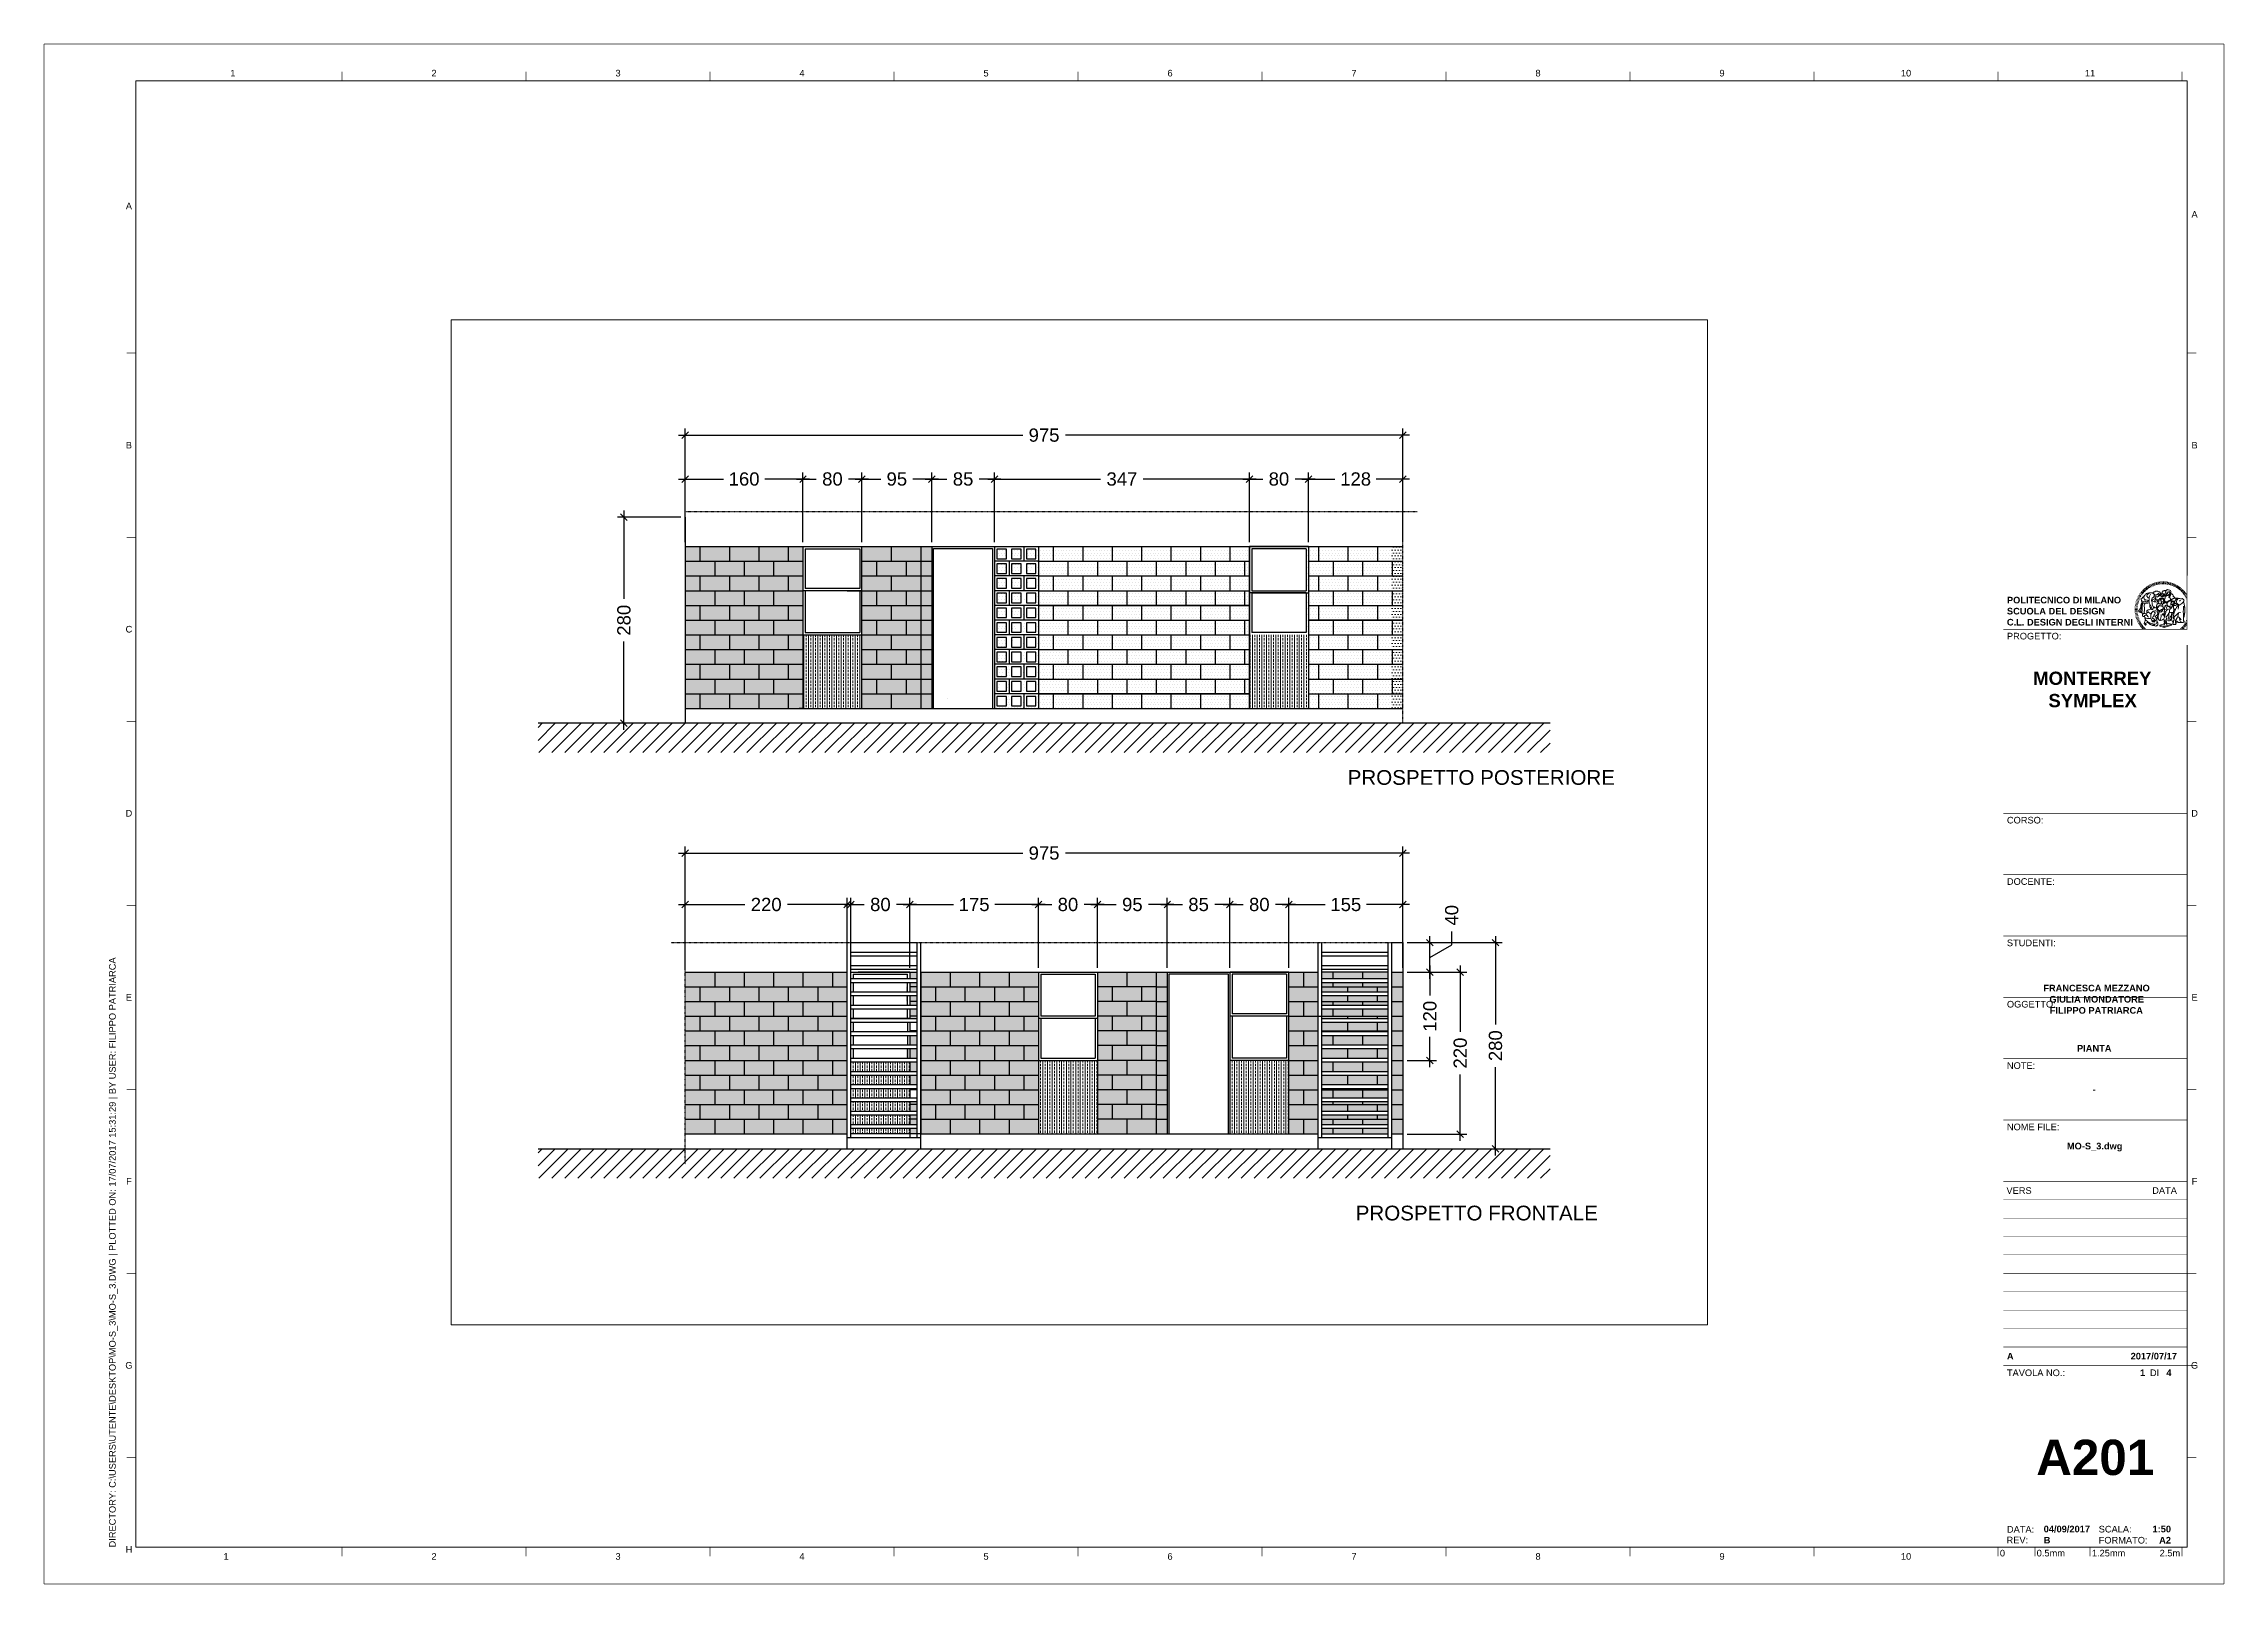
# Paper-space layout 'A000 (3)' of a CAD drawing. Header units: metres, sheet in millimetres. Extents: x 0 to 592, y 0 to 418.
# The model-space entities are those that its viewports show. They can reach past a viewport. Long polylines and large blocks are cut down to what shows.
import ezdxf
from ezdxf.enums import TextEntityAlignment as Align

# ---------------------------------------------------------------- set-up
doc = ezdxf.new("R2010")
doc.units = ezdxf.units.M
doc.header["$LTSCALE"] = 5
doc.header["$MEASUREMENT"] = 0
doc.set_wipeout_variables(frame=1)
doc.linetypes.add('DASHDOT', pattern=[1, 0.5, -0.25, 0, -0.25])
doc.layers.get('0').update_dxf_attribs({"color": 30})
doc.layers.get('DEFPOINTS').update_dxf_attribs({"color": 210})
doc.layers.add('_AUX', color=210, linetype='Continuous', lineweight=18, plot=False)
doc.layers.add('G-ANNO-NPLT', color=210, linetype='Continuous', lineweight=18, plot=False)
for name, color, linetype, lineweight in [('A-ANNO-NOTE', 7, 'Continuous', 35), ('A-ANNO-SCRN', 30, 'Continuous', 9), ('A-ANNO-TEXT', 3, 'Continuous', 18), ('A-ELEV-MBE1', 7, 'Continuous', 25), ('A-ELEV-PATT', 8, 'Continuous', 18), ('A-WALL-FULL-EXTR', 7, 'Continuous', 35), ('G-ANNO-LOGO', 3, 'Continuous', 18), ('G-ANNO-TEXT', 3, 'Continuous', 18), ('G-ANNO-TTLB', 3, 'Continuous', 18)]:
    doc.layers.add(name, color=color, linetype=linetype, lineweight=lineweight)
doc.styles.add('ARIAL', font='arial.ttf')
doc.styles.add('ARIAL-BOLD', font='')
doc.styles.add('E-ARIAL', font='arial.ttf')
doc.styles.get('ARIAL-BOLD').set_extended_font_data('Arial', bold=True)
doc.dimstyles.new('TICK_36', dxfattribs={"dimtxt": 15, "dimasz": 3.6, "dimexe": 1.8, "dimexo": 1.2, "dimgap": 1.8, "dimtad": 0, "dimdec": 0, "dimzin": 0, "dimdsep": 46, "dimtxsty": 'ARIAL', "dimblk": 'OBLIQUE', "dimcen": 1.8, "dimdle": 1.8, "dimclrd": 256, "dimclrt": 256, "dimadec": 0, "dimazin": 0, "dimtfac": 1, "dimtdec": 0, "dimtmove": 1, "dimatfit": 3, "dimldrblk": 'OPEN90', "dimfxl": 1, "dimtfill": 1, "dimtolj": 1, "dimtzin": 0, "dimarcsym": 0})
pattern_1 = [(90, (106.874382, 341.13224), (-0.0396875, 0.01984375), [0, -0.0396875])]
pattern_2 = [(360, (39.13785, -200.394645), (0.01984375, 0.0396875), [0, -0.0396875])]

psp = doc.layouts.new('A000 (3)')

# ---------------------------------------------------------------- texts
at = {"layer": 'G-ANNO-TEXT', "style": 'ARIAL'}
for s, p in [('1', (51.27, 410.4)), ('2', (105.92, 410.4)), ('3', (155.92, 410.4)), ('4', (205.92, 410.4)), ('5', (255.92, 410.4)), ('6', (305.92, 410.4)), ('7', (355.92, 410.4)), ('8', (405.92, 410.4)), ('9', (455.92, 410.4)), ('10', (505.92, 410.4)), ('11', (555.92, 410.4)), ('A', (23.01, 374.31)), ('A', (584.32, 372.04)), ('B', (23.01, 309.33)), ('B', (584.32, 309.33)), ('C', (23.01, 259.33)), ('C', (584.32, 259.33)), ('D', (23.01, 209.33)), ('D', (584.32, 209.33)), ('E', (23.01, 159.33)), ('E', (584.32, 159.33)), ('F', (23.01, 109.33)), ('F', (584.32, 109.33)), ('G', (23.01, 59.33)), ('G', (584.32, 59.33)), ('H', (23.01, 9.33)), ('1', (49.41, 7.42)), ('2', (105.92, 7.42)), ('3', (155.92, 7.42)), ('4', (205.92, 7.42)), ('5', (255.92, 7.42)), ('6', (305.92, 7.42)), ('7', (355.92, 7.42)), ('8', (405.92, 7.42)), ('9', (455.92, 7.42)), ('10', (505.92, 7.42))]:
    psp.add_text(s, height=1.8, dxfattribs=at).set_placement(p, align=Align.MIDDLE_CENTER)
at = {"layer": 'G-ANNO-TEXT', "insert": (17.62, 9.86), "char_height": 1.8, "attachment_point": 1, "rotation": 90, "style": 'ARIAL'}
psp.add_mtext_dynamic_manual_height_columns('DIRECTORY: C:\\\\USERS\\\\UTENTE\\\\DESKTOP\\\\MO-S_3\\\\MO-S_3.DWG | PLOTTED ON: 17/07/2017 15:31:29 | BY USER: FILIPPO PATRIARCA', width=412.209, gutter_width=9, heights=[0], dxfattribs=at)

msp = doc.modelspace()

# ---------------------------------------------------------------- texts
at = {"layer": 'A-ANNO-TEXT', "char_height": 0.2, "attachment_point": 1, "style": 'ARIAL'}
for s, insert in [('PROSPETTO POSTERIORE', (81.931, 59.07)), ('PROSPETTO FRONTALE', (82.04, 53.153))]:
    msp.add_mtext_dynamic_manual_height_columns(s, width=3.80072, gutter_width=9, heights=[0], dxfattribs=dict(at, insert=insert))

# ---------------------------------------------------------------- blocks, each defined once
blk = doc.blocks.new('*U97')
at = {"layer": 'G-ANNO-TTLB', "const_width": 0.18}
for points in [[(0, -2.5), (0, 0)], [(10, 0), (10, -2.5)], [(25, 0), (25, -2.5)]]:
    blk.add_lwpolyline(points, dxfattribs=at)
at = {"layer": 'G-ANNO-TEXT', "style": 'E-ARIAL'}
blk.add_text('0', height=1.8, dxfattribs=at).set_placement((1.2, -0.7), align=Align.TOP_CENTER)
for s, p in [('0.5mm', (10.5, -2.5)), ('1.25mm', (25.5, -2.5))]:
    blk.add_text(s, height=1.8, dxfattribs=at).set_placement(p)
blk.add_text('2.5m', height=1.8, dxfattribs=at).set_placement((49.5, -2.5), align=Align.RIGHT)
blk = doc.blocks.new('logoPolimi')
for p, q in [((-1.49, 1.84), (-1.36, 1.68)), ((-1.41, 1.91), (-1.28, 1.74)), ((-1.32, 1.97), (-1.2, 1.8)), ((-1.22, 2.03), (-1.11, 1.85)), ((-1.13, 2.09), (-1.03, 1.9)), ((-1.03, 2.14), (-0.94, 1.95)), ((-0.93, 2.18), (-0.84, 1.99)), ((-0.83, 2.22), (-0.75, 2.03)), ((-0.72, 2.26), (-0.66, 2.06)), ((-0.61, 2.29), (-0.56, 2.09)), ((-0.51, 2.32), (-0.46, 2.11)), ((-0.4, 2.34), (-0.36, 2.13)), ((-0.29, 2.35), (-0.26, 2.14)), ((-0.18, 2.36), (-0.16, 2.15)), ((-0.07, 2.37), (-0.06, 2.16)), ((0.04, 2.37), (0.04, 2.16)), ((0.15, 2.36), (0.14, 2.16)), ((0.26, 2.36), (0.24, 2.15)), ((0.37, 2.34), (0.34, 2.13)), ((0.48, 2.32), (0.44, 2.12)), ((0.59, 2.3), (0.54, 2.09)), ((0.69, 2.27), (0.63, 2.07)), ((0.8, 2.23), (0.73, 2.03)), ((0.9, 2.19), (0.82, 2)), ((1, 2.15), (0.91, 1.96)), ((1.1, 2.1), (1, 1.91)), ((1.2, 2.04), (1.09, 1.86)), ((1.29, 1.99), (1.18, 1.81)), ((1.38, 1.92), (1.26, 1.75)), ((1.47, 1.86), (1.34, 1.69)), ((-2.37, 0.12), (-2.16, 0.11)), ((-2.37, 0.01), (-2.16, 0.01)), ((-2.36, 0.23), (-2.15, 0.21)), ((-2.35, 0.34), (-2.14, 0.31)), ((-2.33, 0.45), (-2.12, 0.41)), ((-2.3, 0.55), (-2.1, 0.51)), ((-2.28, 0.66), (-2.07, 0.6)), ((-2.24, 0.77), (-2.04, 0.7)), ((-2.2, 0.87), (-2.01, 0.79)), ((-2.16, 0.97), (-1.97, 0.89)), ((-2.11, 1.07), (-1.93, 0.98)), ((-2.06, 1.17), (-1.88, 1.07)), ((-2.01, 1.26), (-1.83, 1.15)), ((-1.94, 1.36), (-1.77, 1.24)), ((-1.88, 1.45), (-1.71, 1.32)), ((-1.84, 0.03), (-1.82, 0.35)), ((-1.81, 1.53), (-1.65, 1.4)), ((-1.74, 1.61), (-1.58, 1.47)), ((-1.73, 0.59), (-1.73, 0.59)), ((-1.73, 0.59), (-1.73, 0.59)), ((-1.66, 1.69), (-1.51, 1.54)), ((-1.65, 0.57), (-1.65, 0.57)), ((-1.59, 1.12), (-1.59, 1.12)), ((-1.58, 1.77), (-1.44, 1.61)), ((-1.51, 0.55), (-1.51, 0.55)), ((-1.51, 0.55), (-1.51, 0.55)), ((-1.31, 0.79), (-1.21, 0.75)), ((-1.21, 0.75), (-1.31, 0.79)), ((-1.21, 0.75), (-1.31, 0.79)), ((-1.21, 0.75), (-1.21, 0.75)), ((-1.21, 0.75), (-1.21, 0.75)), ((-1.19, 0.76), (-1.19, 0.76)), ((-1.19, 0.76), (-1.19, 0.76)), ((-1.17, 0.99), (-1.18, 0.99)), ((-1.18, 0.99), (-1.17, 0.99)), ((-1.16, 0.57), (-1.16, 0.57)), ((-1.16, 0.57), (-1.16, 0.57)), ((-1.1, 0.01), (-0.99, 0.06)), ((-0.99, 0.06), (-1.1, 0.01)), ((-0.99, 0.06), (-1.1, 0.01)), ((-0.99, 0.06), (-0.99, 0.06)), ((-0.99, 0.06), (-0.99, 0.06)), ((-0.97, 0.79), (-0.98, 0.79)), ((-0.89, 0.84), (-0.97, 0.79)), ((-0.97, 0.79), (-0.89, 0.84)), ((-0.96, 1.41), (-0.96, 1.41)), ((-0.96, 1.41), (-0.96, 1.41)), ((-0.89, 0.84), (-0.82, 0.87)), ((-0.82, 0.87), (-0.89, 0.84)), ((-0.89, 0.84), (-0.82, 0.87)), ((-0.88, 0.83), (-0.89, 0.84)), ((-0.85, 1.39), (-0.85, 1.39)), ((-0.85, 1.39), (-0.85, 1.39)), ((-0.84, 0.14), (-0.84, 0.14)), ((-0.77, 1.08), (-0.78, 1.08)), ((-0.78, 1.08), (-0.77, 1.08)), ((-0.61, 1.12), (-0.77, 1.08)), ((-0.77, 1.08), (-0.61, 1.12)), ((-0.77, 1.08), (-0.61, 1.12)), ((-0.75, 1.3), (-0.76, 1.29)), ((-0.76, 1.29), (-0.75, 1.3)), ((-0.65, 0.99), (-0.7, 0.96)), ((-0.69, 0.18), (-0.68, 0.18)), ((-0.66, 0.93), (-0.66, 0.93)), ((-0.66, 0.93), (-0.64, 0.93)), ((-0.66, 0.93), (-0.66, 0.93)), ((-0.66, 0.93), (-0.66, 0.93)), ((-0.63, 1.01), (-0.63, 1.01)), ((-0.63, 1.01), (-0.62, 1.01)), ((-0.63, 0.66), (-0.63, 0.66)), ((-0.6, 1.12), (-0.61, 1.12)), ((-0.61, 1.12), (-0.6, 1.12)), ((-0.61, 1.12), (-0.6, 1.12)), ((-0.61, 0.86), (-0.57, 0.85)), ((-0.57, 0.85), (-0.61, 0.86)), ((-0.61, 0.86), (-0.57, 0.85)), ((-0.53, 1.08), (-0.6, 1.12)), ((-0.6, 1.12), (-0.6, 1.11)), ((-0.6, 1.12), (-0.53, 1.08)), ((-0.57, 0.8), (-0.59, 0.8)), ((-0.57, 0.85), (-0.53, 0.84)), ((-0.57, 0.85), (-0.57, 0.85)), ((-0.57, 0.85), (-0.57, 0.85)), ((-0.57, 0.85), (-0.53, 0.84)), ((-0.56, 0.29), (-0.49, 0.48)), ((-0.56, 0.14), (-0.56, 0.29)), ((-0.5, 0.11), (-0.56, 0.14)), ((-0.53, 0.84), (-0.51, 0.84)), ((-0.53, 0.84), (-0.51, 0.84)), ((-0.53, 0.84), (-0.53, 0.84)), ((-0.51, 0.11), (-0.51, 0.11)), ((-0.51, 0.11), (-0.51, 0.11)), ((-0.34, 0.33), (-0.5, 0.11)), ((-0.49, 0.48), (-0.41, 0.55)), ((-0.42, 0.8), (-0.47, 0.79)), ((-0.42, 0.8), (-0.47, 0.79)), ((-0.47, 0.79), (-0.45, 0.76)), ((-0.47, 0.79), (-0.45, 0.76)), ((-0.45, 1.14), (-0.42, 1.11)), ((-0.42, 1.26), (-0.36, 1.22)), ((-0.41, 0.55), (-0.34, 0.49)), ((-0.4, 1.37), (-0.38, 1.38)), ((-0.39, 1.37), (-0.4, 1.37)), ((-0.35, 1.33), (-0.4, 1.37)), ((-0.39, 1.24), (-0.4, 1.23)), ((-0.38, 1.14), (-0.38, 1.14)), ((-0.34, 0.49), (-0.09, 0.48)), ((-0.16, 0.32), (-0.34, 0.33)), ((-0.14, 0.32), (-0.31, 0.34)), ((-0.28, 1.3), (-0.29, 1.3)), ((-0.28, 1.3), (-0.28, 1.3)), ((-0.16, 1.24), (-0.16, 1.25)), ((-0.16, 1.25), (-0.16, 1.25)), ((-0.16, 0.49), (-0.14, 0.64)), ((-0.06, 0.27), (-0.16, 0.32)), ((-0.1, 0.88), (-0.09, 0.87)), ((-0.08, 1.37), (-0.08, 1.38)), ((-0.08, 1.23), (-0.05, 1.21)), ((-0.05, 1.21), (-0.08, 1.23)), ((-0.08, 1.23), (-0.05, 1.21)), ((-0.03, 0.26), (-0.06, 0.27)), ((-0.05, 1.21), (-0.04, 1.21)), ((-0.04, 1.21), (-0.05, 1.21)), ((-0.04, 1.21), (-0.04, 1.21)), ((-0.04, 1.21), (-0.04, 1.21)), ((-0.04, 0.48), (-0.03, 0.26)), ((0.03, 1.15), (0.03, 1.15)), ((0.03, 0.66), (0.03, 0.67)), ((0.07, 0.58), (0.07, 0.57)), ((0.1, 1.18), (0.1, 1.18)), ((0.1, 0.84), (0.1, 0.84)), ((0.13, 1.32), (0.17, 1.19)), ((0.14, 0.71), (0.34, 0.65)), ((0.31, 0.56), (0.17, 0.63)), ((0.27, 1.61), (0.27, 1.61)), ((0.27, 1.61), (0.27, 1.61)), ((0.27, 1.61), (0.27, 1.61)), ((0.29, 1.29), (0.29, 1.29)), ((0.29, 1.29), (0.29, 1.29)), ((0.29, 1.29), (0.29, 1.29)), ((0.29, 1.29), (0.29, 1.29)), ((0.33, 0.49), (0.34, 0.49)), ((0.33, 0.03), (0.35, 0.03)), ((0.33, 0.03), (0.35, 0.03)), ((0.34, 0.65), (0.34, 0.64)), ((0.35, 0.03), (0.57, 0.06)), ((0.35, 0.03), (0.57, 0.06)), ((0.35, 0.03), (0.35, 0.03)), ((0.35, 0.03), (0.35, 0.03)), ((0.38, 1.36), (0.37, 1.35)), ((0.38, 0.34), (0.37, 0.34)), ((0.38, 0.34), (0.38, 0.34)), ((0.43, 0.67), (0.39, 0.64)), ((0.49, 1.05), (0.51, 1.13)), ((0.51, 1.13), (0.49, 1.05)), ((0.49, 1.05), (0.51, 1.13)), ((0.51, 1.31), (0.5, 1.29)), ((0.51, 1.13), (0.52, 1.23)), ((0.52, 1.23), (0.51, 1.23)), ((0.51, 1.23), (0.52, 1.23)), ((0.52, 1.23), (0.51, 1.13)), ((0.51, 1.13), (0.52, 1.23)), ((0.52, 1.24), (0.6, 1.37)), ((0.52, 1.23), (0.6, 1.36)), ((0.6, 1.36), (0.52, 1.23)), ((0.52, 1.23), (0.52, 1.23)), ((0.52, 1.23), (0.52, 1.24)), ((0.52, 1.23), (0.52, 1.23)), ((0.55, 1.07), (0.53, 1.06)), ((0.53, 1.04), (0.53, 1.06)), ((0.53, 1.05), (0.53, 1.04)), ((0.54, 0.3), (0.63, 0.32)), ((0.54, -0.08), (0.61, 0.06)), ((0.61, 0.06), (0.54, -0.08)), ((0.54, -0.08), (0.61, 0.06)), ((0.56, 0.19), (0.59, 0.21)), ((0.57, 1.07), (0.57, 1.07)), ((0.57, 1.07), (0.57, 1.07)), ((0.57, 1.07), (0.57, 1.07)), ((0.57, 1.07), (0.57, 1.07)), ((0.57, 1.07), (0.57, 1.07)), ((0.57, 1.07), (0.57, 1.07)), ((0.57, 1.07), (0.57, 1.07)), ((0.58, 0.3), (0.59, 0.29)), ((0.59, 0.78), (0.59, 0.79)), ((0.59, 0.79), (0.59, 0.79)), ((0.59, 0.79), (0.59, 0.79)), ((0.59, 0.79), (0.59, 0.78)), ((0.61, 0.06), (0.6, 0.07)), ((0.6, 0.07), (0.61, 0.06)), ((0.61, 0.06), (0.61, 0.07)), ((0.62, 0.21), (0.65, 0.22)), ((0.64, 1.37), (0.65, 1.37)), ((0.69, 0.86), (0.68, 0.86)), ((0.68, 0.86), (0.69, 0.86)), ((0.68, 0.76), (0.68, 0.76)), ((0.76, 0.26), (0.76, 0.26)), ((0.82, 0.35), (0.84, 0.36)), ((0.82, 0.35), (0.82, 0.35)), ((0.84, 0.36), (0.84, 0.37)), ((0.85, 0.34), (1.05, 0.35)), ((0.93, 1.05), (0.93, 1.05)), ((0.93, 1.05), (0.93, 1.05)), ((0.93, 1.05), (0.93, 1.04)), ((0.93, 1.05), (0.93, 1.05)), ((0.97, 0.66), (0.96, 0.66)), ((1.01, 0.97), (0.98, 0.96)), ((1.17, 0.96), (1.17, 0.95)), ((1.17, 0.95), (1.17, 0.95)), ((1.34, 0.37), (1.26, 0.04)), ((1.27, 0.37), (1.27, 0.38)), ((1.28, 0.95), (1.28, 0.95)), ((1.37, 0.73), (1.46, 0.81)), ((1.41, 0.4), (1.41, 0.41)), ((1.56, 1.79), (1.42, 1.63)), ((1.64, 1.71), (1.49, 1.56)), ((1.49, 0.9), (1.57, 0.92)), ((1.72, 1.63), (1.56, 1.49)), ((1.67, 0.6), (1.57, 0.53)), ((1.79, 1.55), (1.63, 1.41)), ((1.86, 1.47), (1.7, 1.34)), ((1.93, 1.38), (1.76, 1.26)), ((1.99, 1.29), (1.81, 1.17)), ((2.05, 1.19), (1.87, 1.09)), ((2.1, 1.1), (1.92, 1)), ((2.15, 1), (1.96, 0.91)), ((2.19, 0.9), (2, 0.82)), ((2.23, 0.79), (2.04, 0.72)), ((2.27, 0.69), (2.07, 0.63)), ((2.3, 0.58), (2.09, 0.53)), ((2.32, 0.47), (2.12, 0.43)), ((2.34, 0.37), (2.13, 0.33)), ((2.36, 0.26), (2.15, 0.23)), ((2.37, 0.15), (2.16, 0.13)), ((2.37, 0.04), (2.16, 0.03)), ((-2.37, -0.1), (-2.16, -0.09)), ((-2.36, -0.21), (-2.15, -0.19)), ((-2.35, -0.32), (-2.14, -0.29)), ((-2.33, -0.43), (-2.12, -0.39)), ((-2.31, -0.54), (-2.1, -0.49)), ((-2.28, -0.65), (-2.08, -0.59)), ((-2.25, -0.75), (-2.05, -0.69)), ((-2.21, -0.86), (-2.02, -0.78)), ((-2.17, -0.96), (-1.98, -0.87)), ((-2.12, -1.06), (-1.93, -0.96)), ((-2.07, -1.16), (-1.89, -1.05)), ((-2.04, -0.15), (-1.97, -0.2)), ((-2.01, -1.25), (-1.84, -1.14)), ((-1.95, -1.34), (-1.78, -1.22)), ((-1.89, -1.43), (-1.72, -1.31)), ((-1.82, -1.52), (-1.66, -1.38)), ((-1.75, -1.6), (-1.59, -1.46)), ((-1.67, -1.68), (-1.52, -1.53)), ((-1.58, -0.12), (-1.6, -0.18)), ((-1.6, -0.18), (-1.58, -0.28)), ((-1.57, -0.54), (-1.59, -0.54)), ((-1.59, -0.54), (-1.59, -0.54)), ((-1.59, -1.76), (-1.45, -1.6)), ((-1.56, -0.32), (-1.56, -0.31)), ((-1.56, -0.31), (-1.56, -0.31)), ((-1.53, -0.65), (-1.53, -0.65)), ((-1.53, -0.65), (-1.53, -0.65)), ((-1.51, -1.83), (-1.37, -1.67)), ((-1.48, -0.86), (-1.48, -0.85)), ((-1.42, -0.37), (-1.42, -0.37)), ((-1.42, -1.9), (-1.29, -1.73)), ((-1.38, -0.46), (-1.38, -0.46)), ((-1.33, -1.96), (-1.21, -1.79)), ((-1.31, -0.24), (-1.31, -0.23)), ((-1.31, -0.23), (-1.31, -0.24)), ((-1.23, -0.19), (-1.23, -0.19)), ((-1.23, -0.19), (-1.23, -0.19)), ((-1.23, -0.19), (-1.23, -0.19)), ((-1.23, -0.19), (-1.23, -0.19)), ((-1.01, -0.39), (-1.02, -0.39)), ((-1.02, -0.39), (-1.01, -0.39)), ((-1.02, -0.7), (-1.02, -0.7)), ((-1.02, -0.7), (-1.02, -0.7)), ((-1.02, -0.7), (-1.02, -0.7)), ((-0.79, -0.51), (-0.83, -0.58)), ((-0.83, -0.58), (-0.79, -0.51)), ((-0.83, -0.58), (-0.79, -0.51)), ((-0.78, -1.05), (-0.83, -0.94)), ((-0.83, -0.94), (-0.78, -1.05)), ((-0.83, -0.94), (-0.83, -0.94)), ((-0.83, -0.94), (-0.78, -1.05)), ((-0.82, -1.23), (-0.82, -1.23)), ((-0.82, -1.23), (-0.77, -1.23)), ((-0.77, -1.23), (-0.82, -1.23)), ((-0.82, -1.23), (-0.82, -1.23)), ((-0.77, -1.23), (-0.82, -1.23)), ((-0.75, -0.96), (-0.8, -0.89)), ((-0.8, -0.89), (-0.79, -0.92)), ((-0.79, -0.92), (-0.8, -0.89)), ((-0.8, -0.89), (-0.75, -0.96)), ((-0.79, -0.92), (-0.8, -0.89)), ((-0.8, -0.89), (-0.8, -0.89)), ((-0.8, -0.89), (-0.75, -0.96)), ((-0.79, -0.92), (-0.78, -0.95)), ((-0.78, -0.95), (-0.79, -0.92)), ((-0.78, -0.95), (-0.79, -0.92)), ((-0.77, -0.49), (-0.78, -0.48)), ((-0.78, -0.48), (-0.77, -0.49)), ((-0.78, -0.95), (-0.76, -1)), ((-0.76, -1), (-0.78, -0.95)), ((-0.76, -1), (-0.78, -0.95)), ((-0.71, -0.89), (-0.75, -0.87)), ((-0.75, -0.87), (-0.71, -0.89)), ((-0.75, -0.87), (-0.71, -0.89)), ((-0.72, -1.01), (-0.75, -0.96)), ((-0.75, -0.96), (-0.72, -1.01)), ((-0.75, -0.96), (-0.72, -1.01)), ((-0.64, -0.93), (-0.71, -0.89)), ((-0.71, -0.89), (-0.64, -0.93)), ((-0.71, -0.89), (-0.64, -0.93)), ((-0.66, -0.53), (-0.66, -0.53)), ((-0.66, -0.53), (-0.66, -0.53)), ((-0.66, -0.53), (-0.66, -0.53)), ((-0.39, -0.81), (-0.51, -0.69)), ((-0.51, -1.04), (-0.5, -1.04)), ((-0.48, -0.42), (-0.48, -0.42)), ((-0.48, -0.42), (-0.48, -0.42)), ((-0.48, -0.42), (-0.48, -0.42)), ((-0.41, -0.51), (-0.41, -0.51)), ((-0.38, -0.05), (-0.39, -0.12)), ((-0.39, -0.12), (-0.37, -0.1)), ((-0.35, -0.14), (-0.37, -0.08)), ((-0.37, -0.09), (-0.37, -0.09)), ((-0.33, -0.12), (-0.35, -0.14)), ((-0.32, -0.14), (-0.35, -0.14)), ((-0.35, -0.18), (-0.34, -0.22)), ((-0.34, -0.08), (-0.29, -0.16)), ((-0.34, -0.22), (-0.34, -0.22)), ((-0.27, -0.17), (-0.32, -0.14)), ((-0.25, -0.91), (-0.26, -0.9)), ((-0.26, -1.29), (0.1, -1.2)), ((0.1, -1.2), (-0.26, -1.29)), ((0.08, -1.4), (-0.26, -1.29)), ((-0.26, -1.29), (0.08, -1.4)), ((-0.26, -1.38), (-0.26, -1.29)), ((-0.26, -1.29), (-0.26, -1.29)), ((-0.26, -1.29), (-0.26, -1.38)), ((-0.26, -1.29), (0.08, -1.4)), ((-0.26, -1.29), (-0.26, -1.29)), ((0.08, -1.49), (-0.26, -1.38)), ((-0.26, -1.38), (0.09, -1.49)), ((-0.14, -0.15), (-0.16, -0.13)), ((-0.11, -0.04), (-0.12, -0.05)), ((-0.04, -0.41), (-0.01, -0.44)), ((-0.01, -0.44), (-0.04, -0.41)), ((-0.04, -0.41), (-0.01, -0.44)), ((0.07, -0.84), (0.07, -0.84)), ((0.07, -0.84), (0.07, -0.84)), ((0.1, -1.2), (0.08, -1.32)), ((0.08, -1.32), (0.13, -1.2)), ((0.08, -1.4), (0.72, -1.22)), ((0.72, -1.22), (0.08, -1.4)), ((0.08, -1.4), (0.72, -1.22)), ((0.72, -1.31), (0.08, -1.49)), ((0.08, -1.44), (0.08, -1.4)), ((0.08, -1.4), (0.08, -1.44)), ((0.08, -1.4), (0.08, -1.49)), ((0.08, -1.49), (0.08, -1.44)), ((0.08, -1.44), (0.08, -1.44)), ((0.08, -1.44), (0.08, -1.45)), ((0.08, -1.45), (0.08, -1.46)), ((0.08, -1.46), (0.08, -1.49)), ((0.1, -1.01), (0.09, -0.86)), ((0.1, -1.01), (0.09, -0.86)), ((0.09, -1.49), (0.72, -1.31)), ((0.1, -1.2), (0.12, -1.04)), ((0.12, -1.04), (0.1, -1.2)), ((0.13, -1.2), (0.1, -1.2)), ((0.1, -1.2), (0.13, -1.2)), ((0.13, -1.2), (0.1, -1.2)), ((0.1, -1.2), (0.1, -1.2)), ((0.11, -0.44), (0.11, -0.44)), ((0.11, -0.44), (0.11, -0.44)), ((0.12, -0.21), (0.12, -0.21)), ((0.12, -0.21), (0.12, -0.21)), ((0.12, -0.21), (0.12, -0.21)), ((0.12, -0.21), (0.12, -0.21)), ((0.12, -0.21), (0.12, -0.21)), ((0.12, -0.21), (0.12, -0.21)), ((0.12, -0.21), (0.12, -0.21)), ((0.12, -0.21), (0.12, -0.21)), ((0.12, -0.21), (0.12, -0.21)), ((0.12, -0.21), (0.12, -0.21)), ((0.12, -0.21), (0.12, -0.21)), ((0.12, -0.21), (0.12, -0.21)), ((0.12, -0.21), (0.12, -0.21)), ((0.12, -0.56), (0.14, -0.53)), ((0.14, -0.53), (0.12, -0.56)), ((0.12, -0.56), (0.14, -0.53)), ((0.12, -1.04), (0.12, -1.04)), ((0.12, -1.04), (0.12, -1.04)), ((0.12, -1.04), (0.12, -1.04)), ((0.21, -0.99), (0.13, -1.2)), ((0.13, -1.2), (0.21, -0.99)), ((0.36, -1.14), (0.13, -1.2)), ((0.13, -1.2), (0.26, -1.17)), ((0.14, -0.53), (0.16, -0.49)), ((0.16, -0.49), (0.14, -0.53)), ((0.14, -0.53), (0.16, -0.49)), ((0.16, -0.49), (0.16, -0.49)), ((0.16, -0.49), (0.16, -0.49)), ((0.28, -1.19), (0.21, -0.99)), ((0.21, -0.99), (0.31, -1.27)), ((0.24, -0.17), (0.24, -0.16)), ((0.24, -0.16), (0.24, -0.17)), ((0.25, -0.84), (0.25, -0.88)), ((0.25, -0.88), (0.25, -0.84)), ((0.25, -0.88), (0.25, -0.84)), ((0.25, -0.88), (0.29, -1.17)), ((0.26, -0.88), (0.25, -0.88)), ((0.31, -1.27), (0.25, -0.88)), ((0.26, -1.17), (0.28, -1.16)), ((0.28, -1.16), (0.36, -1.14)), ((0.29, -1.17), (0.28, -1.19)), ((0.36, -1.14), (0.72, -1.22)), ((0.72, -1.22), (0.36, -1.14)), ((0.49, -0.31), (0.49, -0.31)), ((0.49, -0.31), (0.49, -0.31)), ((0.5, -0.27), (0.5, -0.27)), ((0.51, -0.27), (0.51, -0.27)), ((0.72, -0.81), (0.75, -0.89)), ((0.72, -1.22), (0.72, -1.31)), ((0.72, -1.31), (0.72, -1.22)), ((0.74, -0.23), (0.74, -0.23)), ((0.74, -0.23), (0.75, -0.24)), ((0.75, -0.23), (0.75, -0.23)), ((0.86, -0.25), (0.82, -0.34)), ((0.87, -0.22), (0.86, -0.23)), ((0.87, -0.22), (0.86, -0.25)), ((0.96, -0.58), (0.96, -0.57)), ((1.05, -1.05), (1.04, -1.05)), ((1.28, -2), (1.17, -1.82)), ((1.37, -1.93), (1.25, -1.76)), ((1.31, -0.27), (1.3, -0.26)), ((1.3, -0.26), (1.3, -0.26)), ((1.3, -0.26), (1.3, -0.26)), ((1.3, -0.26), (1.31, -0.27)), ((1.3, -0.26), (1.3, -0.26)), ((1.46, -1.87), (1.33, -1.7)), ((1.54, -1.8), (1.41, -1.64)), ((1.63, -1.72), (1.48, -1.57)), ((1.71, -1.65), (1.55, -1.5)), ((1.78, -1.57), (1.62, -1.43)), ((1.85, -1.48), (1.69, -1.35)), ((1.92, -1.39), (1.75, -1.27)), ((1.98, -1.3), (1.81, -1.19)), ((2.04, -1.21), (1.86, -1.1)), ((2.09, -1.11), (1.91, -1.01)), ((2.14, -1.01), (1.95, -0.92)), ((2.19, -0.91), (1.99, -0.83)), ((2.23, -0.81), (2.03, -0.74)), ((2.26, -0.7), (2.06, -0.64)), ((2.29, -0.6), (2.09, -0.55)), ((2.32, -0.49), (2.11, -0.45)), ((2.34, -0.38), (2.13, -0.35)), ((2.35, -0.27), (2.15, -0.25)), ((2.37, -0.08), (2.16, -0.07)), ((2.36, -0.16), (2.16, -0.15)), ((-1.24, -2.02), (-1.13, -1.84)), ((-1.14, -2.08), (-1.04, -1.89)), ((-1.04, -2.13), (-0.95, -1.94)), ((-0.94, -2.18), (-0.86, -1.98)), ((-0.84, -2.22), (-0.77, -2.02)), ((-0.74, -2.25), (-0.67, -2.05)), ((-0.63, -2.29), (-0.57, -2.08)), ((-0.52, -2.31), (-0.48, -2.11)), ((-0.42, -2.33), (-0.38, -2.13)), ((-0.31, -2.35), (-0.28, -2.14)), ((-0.2, -2.36), (-0.18, -2.15)), ((-0.09, -2.37), (-0.08, -2.16)), ((0.03, -2.37), (0.02, -2.16)), ((0.14, -2.37), (0.12, -2.16)), ((0.25, -2.36), (0.22, -2.15)), ((0.35, -2.34), (0.32, -2.14)), ((0.46, -2.32), (0.42, -2.12)), ((0.57, -2.3), (0.52, -2.1)), ((0.68, -2.27), (0.62, -2.07)), ((0.78, -2.24), (0.71, -2.04)), ((0.89, -2.2), (0.81, -2)), ((0.99, -2.15), (0.9, -1.96)), ((1.09, -2.11), (0.99, -1.92)), ((1.19, -2.05), (1.08, -1.87))]:
    blk.add_line(p, q)
for points in [[(-1.9, 0.12), (-1.94, 0.02), (-2.05, -0.09), (-2.05, -0.09)], [(-1.86, 0.38), (-1.86, 0.38), (-1.87, 0.19), (-1.9, 0.12)], [(-1.76, 0.6), (-1.76, 0.6), (-1.84, 0.57), (-1.86, 0.38)], [(-1.86, -0.04), (-1.84, 0.02), (-1.84, 0.03), (-1.84, 0.03)], [(-1.82, 0.78), (-1.83, 0.8), (-1.85, 0.86), (-1.83, 0.88)], [(-1.82, 0.78), (-1.83, 0.8), (-1.85, 0.86), (-1.83, 0.88)], [(-1.83, 0.88), (-1.81, 0.9), (-1.76, 0.96), (-1.76, 0.96)], [(-1.83, 0.88), (-1.81, 0.9), (-1.76, 0.96), (-1.76, 0.96)], [(-1.76, 0.6), (-1.83, 0.7), (-1.78, 0.74), (-1.78, 0.74)], [(-1.78, 0.74), (-1.79, 0.74), (-1.83, 0.7), (-1.76, 0.6)], [(-1.78, 0.74), (-1.8, 0.76), (-1.81, 0.78), (-1.82, 0.78)], [(-1.78, 0.74), (-1.8, 0.76), (-1.81, 0.78), (-1.82, 0.78)], [(-1.82, 0.35), (-1.81, 0.5), (-1.73, 0.59), (-1.73, 0.59)], [(-1.82, -0.19), (-1.73, -0.07), (-1.75, 0.14), (-1.75, 0.3)], [(-1.75, 0.33), (-1.75, 0.17), (-1.73, -0.05), (-1.8, -0.17)], [(-1.78, 0.74), (-1.75, 0.72), (-1.72, 0.69), (-1.68, 0.7)], [(-1.68, 0.7), (-1.72, 0.69), (-1.75, 0.72), (-1.78, 0.74)], [(-1.68, 0.7), (-1.72, 0.69), (-1.75, 0.72), (-1.78, 0.74)], [(-1.78, 0.74), (-1.78, 0.74), (-1.78, 0.74), (-1.78, 0.74)], [(-1.76, 0.96), (-1.68, 1.1), (-1.59, 1.12), (-1.59, 1.12)], [(-1.76, 0.96), (-1.68, 1.1), (-1.6, 1.12), (-1.6, 1.12)], [(-1.73, 0.59), (-1.74, 0.59), (-1.75, 0.6), (-1.76, 0.6)], [(-1.73, 0.59), (-1.74, 0.59), (-1.75, 0.6), (-1.76, 0.6)], [(-1.75, 0.3), (-1.76, 0.47), (-1.65, 0.57), (-1.65, 0.57)], [(-1.65, 0.57), (-1.65, 0.57), (-1.76, 0.5), (-1.75, 0.33)], [(-1.65, 0.57), (-1.68, 0.58), (-1.7, 0.58), (-1.73, 0.59)], [(-1.65, 0.57), (-1.68, 0.58), (-1.7, 0.58), (-1.73, 0.59)], [(-1.5, 0.71), (-1.53, 0.74), (-1.61, 0.71), (-1.68, 0.7)], [(-1.68, 0.7), (-1.61, 0.71), (-1.53, 0.73), (-1.5, 0.71)], [(-1.5, 0.71), (-1.53, 0.73), (-1.61, 0.71), (-1.68, 0.7)], [(-1.51, 0.55), (-1.56, 0.56), (-1.61, 0.56), (-1.65, 0.57)], [(-1.65, 0.57), (-1.61, 0.56), (-1.56, 0.56), (-1.51, 0.55)], [(-1.51, 0.55), (-1.56, 0.56), (-1.61, 0.56), (-1.65, 0.57)], [(-1.59, 1.12), (-1.6, 1.06), (-1.61, 0.99), (-1.61, 0.97)], [(-1.61, 0.97), (-1.61, 0.99), (-1.6, 1.06), (-1.59, 1.12)], [(-1.61, 0.97), (-1.61, 0.99), (-1.6, 1.06), (-1.59, 1.12)], [(-1.61, 0.97), (-1.61, 0.95), (-1.56, 0.88), (-1.54, 0.87)], [(-1.54, 0.87), (-1.56, 0.88), (-1.61, 0.95), (-1.61, 0.97)], [(-1.54, 0.87), (-1.56, 0.88), (-1.61, 0.96), (-1.61, 0.97)], [(-1.59, 1.12), (-1.59, 1.13), (-1.59, 1.15), (-1.58, 1.16)], [(-1.59, 1.12), (-1.59, 1.13), (-1.59, 1.15), (-1.58, 1.16)], [(-1.58, 1.16), (-1.57, 1.21), (-1.52, 1.23), (-1.49, 1.25)], [(-1.58, 1.16), (-1.57, 1.21), (-1.52, 1.23), (-1.49, 1.25)], [(-1.58, 0.36), (-1.58, 0.48), (-1.51, 0.55), (-1.51, 0.55)], [(-1.51, 0.55), (-1.51, 0.55), (-1.58, 0.48), (-1.58, 0.36)], [(-1.51, 0.55), (-1.51, 0.55), (-1.58, 0.48), (-1.58, 0.36)], [(-1.55, 0.04), (-1.55, 0.08), (-1.58, 0.25), (-1.58, 0.36)], [(-1.58, 0.36), (-1.58, 0.25), (-1.55, 0.08), (-1.55, 0.04)], [(-1.58, 0.36), (-1.58, 0.25), (-1.55, 0.08), (-1.55, 0.04)], [(-1.58, -0.12), (-1.57, -0.06), (-1.55, 0.02), (-1.55, 0.04)], [(-1.55, 0.04), (-1.55, 0.02), (-1.57, -0.06), (-1.58, -0.12)], [(-1.55, 0.04), (-1.55, 0.02), (-1.56, -0.04), (-1.57, -0.1)], [(-1.54, 0.87), (-1.52, 0.85), (-1.47, 0.83), (-1.44, 0.83)], [(-1.44, 0.83), (-1.47, 0.83), (-1.52, 0.85), (-1.54, 0.87)], [(-1.45, 0.83), (-1.47, 0.83), (-1.52, 0.85), (-1.54, 0.87)], [(-1.51, 0.55), (-1.33, 0.54), (-1.16, 0.57), (-1.16, 0.57)], [(-1.16, 0.57), (-1.16, 0.57), (-1.33, 0.54), (-1.51, 0.55)], [(-1.16, 0.57), (-1.16, 0.57), (-1.33, 0.54), (-1.51, 0.55)], [(-1.5, 0.71), (-1.46, 0.68), (-1.4, 0.62), (-1.33, 0.66)], [(-1.33, 0.66), (-1.4, 0.62), (-1.46, 0.68), (-1.5, 0.71)], [(-1.33, 0.66), (-1.4, 0.62), (-1.46, 0.68), (-1.5, 0.71)], [(-1.49, 1.25), (-1.46, 1.26), (-1.42, 1.33), (-1.39, 1.36)], [(-1.49, 1.25), (-1.46, 1.27), (-1.43, 1.34), (-1.39, 1.36)], [(-1.31, 0.79), (-1.33, 0.79), (-1.42, 0.83), (-1.45, 0.83)], [(-1.44, 0.83), (-1.42, 0.83), (-1.33, 0.79), (-1.31, 0.79)], [(-1.31, 0.79), (-1.33, 0.79), (-1.42, 0.83), (-1.44, 0.83)], [(-1.35, 1.1), (-1.4, 1.17), (-1.36, 1.23), (-1.29, 1.31)], [(-1.29, 1.31), (-1.36, 1.23), (-1.4, 1.17), (-1.35, 1.1)], [(-1.35, 1.1), (-1.4, 1.17), (-1.36, 1.23), (-1.29, 1.31)], [(-1.39, 1.36), (-1.35, 1.38), (-1.26, 1.4), (-1.19, 1.41)], [(-1.39, 1.36), (-1.35, 1.38), (-1.26, 1.4), (-1.19, 1.41)], [(-1.18, 0.99), (-1.24, 0.97), (-1.3, 1.03), (-1.35, 1.1)], [(-1.35, 1.1), (-1.3, 1.03), (-1.24, 0.97), (-1.18, 0.99)], [(-1.18, 1), (-1.24, 0.97), (-1.3, 1.03), (-1.35, 1.1)], [(-1.33, 0.66), (-1.28, 0.7), (-1.23, 0.73), (-1.21, 0.75)], [(-1.21, 0.75), (-1.23, 0.73), (-1.28, 0.7), (-1.33, 0.66)], [(-1.21, 0.75), (-1.23, 0.73), (-1.28, 0.7), (-1.33, 0.66)], [(-1.29, 1.31), (-1.22, 1.39), (-1.01, 1.41), (-0.96, 1.41)], [(-0.96, 1.41), (-1.01, 1.41), (-1.22, 1.39), (-1.29, 1.31)], [(-1.29, 1.31), (-1.22, 1.39), (-1.01, 1.41), (-0.96, 1.41)], [(-1.24, -0.02), (-1.21, -0.01), (-1.1, 0.01), (-1.1, 0.01)], [(-1.1, 0.01), (-1.1, 0.01), (-1.21, -0.01), (-1.24, -0.02)], [(-1.1, 0.01), (-1.1, 0.01), (-1.21, -0.01), (-1.24, -0.02)], [(-1.21, 0.75), (-1.2, 0.75), (-1.19, 0.76), (-1.19, 0.76)], [(-1.19, 0.76), (-1.19, 0.76), (-1.2, 0.75), (-1.21, 0.75)], [(-1.19, 0.76), (-1.19, 0.76), (-1.2, 0.76), (-1.21, 0.75)], [(-1.19, 1.41), (-1.11, 1.43), (-0.97, 1.41), (-0.97, 1.41)], [(-1.19, 1.41), (-1.12, 1.43), (-0.98, 1.41), (-0.98, 1.41)], [(-1.19, 0.76), (-1.19, 0.77), (-1.18, 0.78), (-1.18, 0.79)], [(-1.18, 0.79), (-1.18, 0.78), (-1.19, 0.77), (-1.19, 0.76)], [(-1.19, 0.76), (-1.19, 0.77), (-1.19, 0.78), (-1.18, 0.79)], [(-1.18, 0.68), (-1.18, 0.68), (-1.19, 0.71), (-1.19, 0.76)], [(-1.19, 0.76), (-1.19, 0.71), (-1.18, 0.68), (-1.18, 0.68)], [(-1.18, 0.68), (-1.18, 0.68), (-1.19, 0.71), (-1.19, 0.76)], [(-1.18, 0.97), (-1.18, 0.97), (-1.18, 0.98), (-1.17, 0.99)], [(-1.17, 0.99), (-1.18, 0.98), (-1.18, 0.97), (-1.18, 0.97)], [(-1.18, 0.97), (-1.18, 0.97), (-1.18, 0.98), (-1.17, 0.99)], [(-1.18, 0.79), (-1.17, 0.86), (-1.18, 0.95), (-1.18, 0.97)], [(-1.18, 0.97), (-1.18, 0.95), (-1.17, 0.86), (-1.18, 0.79)], [(-1.18, 0.79), (-1.17, 0.86), (-1.18, 0.95), (-1.18, 0.97)], [(-1.16, 0.57), (-1.17, 0.6), (-1.18, 0.64), (-1.18, 0.68)], [(-1.18, 0.68), (-1.18, 0.64), (-1.17, 0.6), (-1.16, 0.57)], [(-1.16, 0.57), (-1.17, 0.6), (-1.18, 0.64), (-1.18, 0.68)], [(-1.17, 0.99), (-1.17, 1.03), (-1.16, 1.09), (-1.14, 1.13)], [(-1.09, 0.42), (-1.1, 0.44), (-1.14, 0.48), (-1.16, 0.57)], [(-1.16, 0.57), (-1.14, 0.48), (-1.1, 0.44), (-1.09, 0.42)], [(-1.09, 0.42), (-1.1, 0.44), (-1.14, 0.48), (-1.16, 0.57)], [(-1.14, 1.13), (-1.12, 1.18), (-1.05, 1.31), (-1.05, 1.31)], [(-1.12, 0.46), (-1.12, 0.46), (-1.13, 0.38), (-1.11, 0.26)], [(-1.11, 0.26), (-1.08, 0.14), (-1.05, 0.03), (-1.05, 0.03)], [(-1.02, 0.32), (-1.02, 0.32), (-1.08, 0.4), (-1.09, 0.42)], [(-1.09, 0.42), (-1.08, 0.4), (-1.02, 0.32), (-1.02, 0.32)], [(-1.02, 0.32), (-1.02, 0.32), (-1.08, 0.4), (-1.09, 0.42)], [(-0.98, 0.2), (-0.98, 0.21), (-1.02, 0.32), (-1.02, 0.32)], [(-1.02, 0.32), (-1.02, 0.32), (-0.98, 0.21), (-0.98, 0.2)], [(-0.98, 0.2), (-0.98, 0.21), (-1.02, 0.32), (-1.02, 0.32)], [(-1.01, 0.12), (-1, 0.16), (-0.98, 0.19), (-0.98, 0.2)], [(-0.98, 0.2), (-0.98, 0.19), (-1, 0.16), (-1.01, 0.12)], [(-1.01, 0.12), (-1, 0.16), (-0.98, 0.19), (-0.98, 0.2)], [(-0.99, 0.06), (-1, 0.07), (-1.01, 0.1), (-1.01, 0.12)], [(-1.01, 0.12), (-1.01, 0.1), (-1, 0.07), (-0.99, 0.06)], [(-0.99, 0.06), (-1, 0.07), (-1.01, 0.1), (-1.01, 0.12)], [(-0.99, 0.06), (-0.99, 0.06), (-0.99, 0.06), (-0.98, 0.05)], [(-0.98, 0.05), (-0.99, 0.06), (-0.99, 0.06), (-0.99, 0.06)], [(-0.99, 0.05), (-0.99, 0.06), (-0.99, 0.06), (-0.99, 0.06)], [(-0.95, 0.02), (-0.96, 0.03), (-0.97, 0.04), (-0.99, 0.05)], [(-0.98, 1.41), (-0.98, 1.41), (-0.97, 1.41), (-0.96, 1.41)], [(-0.98, 0.81), (-0.94, 0.85), (-0.92, 0.93), (-0.91, 0.97)], [(-0.91, 0.97), (-0.92, 0.93), (-0.94, 0.85), (-0.98, 0.81)], [(-0.91, 0.97), (-0.92, 0.93), (-0.94, 0.85), (-0.98, 0.81)], [(-0.98, 0.79), (-0.98, 0.81), (-0.98, 0.81), (-0.98, 0.81)], [(-0.98, 0.81), (-0.98, 0.81), (-0.98, 0.81), (-0.98, 0.79)], [(-0.98, 0.81), (-0.98, 0.81), (-0.98, 0.81), (-0.98, 0.79)], [(-0.98, 0.79), (-0.98, 0.79), (-0.98, 0.78), (-0.97, 0.77)], [(-0.98, 0.79), (-0.98, 0.79), (-0.98, 0.78), (-0.97, 0.77)], [(-0.98, 0.05), (-0.97, 0.04), (-0.96, 0.03), (-0.95, 0.02)], [(-0.95, 0.02), (-0.96, 0.03), (-0.97, 0.04), (-0.98, 0.05)], [(-0.97, 1.41), (-0.97, 1.41), (-0.97, 1.41), (-0.96, 1.41)], [(-0.97, 0.77), (-0.96, 0.74), (-0.91, 0.64), (-0.91, 0.57)], [(-0.97, 0.77), (-0.96, 0.74), (-0.91, 0.64), (-0.91, 0.57)], [(-0.96, 1.41), (-0.94, 1.41), (-0.9, 1.41), (-0.85, 1.39)], [(-0.96, 1.41), (-0.94, 1.41), (-0.9, 1.41), (-0.85, 1.39)], [(-0.95, 0.02), (-0.94, 0.01), (-0.92, 0.01), (-0.9, 0.01)], [(-0.9, 0.01), (-0.92, 0.01), (-0.94, 0.01), (-0.95, 0.02)], [(-0.91, 0.01), (-0.92, 0.01), (-0.94, 0.01), (-0.95, 0.02)], [(-0.91, 0.97), (-0.89, 1), (-0.87, 1.01), (-0.84, 1.02)], [(-0.84, 1.02), (-0.87, 1.01), (-0.89, 1), (-0.91, 0.97)], [(-0.84, 1.02), (-0.87, 1.01), (-0.89, 1.01), (-0.91, 0.97)], [(-0.91, 0.57), (-0.91, 0.5), (-0.9, 0.43), (-0.88, 0.37)], [(-0.91, 0.57), (-0.91, 0.5), (-0.9, 0.43), (-0.88, 0.37)], [(-0.87, 0.03), (-0.87, 0.03), (-0.89, 0.01), (-0.91, 0.01)], [(-0.9, 0.01), (-0.89, 0.01), (-0.87, 0.03), (-0.87, 0.03)], [(-0.87, 0.03), (-0.87, 0.03), (-0.89, 0.01), (-0.9, 0.01)], [(-0.88, 0.84), (-0.88, 0.84), (-0.89, 0.79), (-0.88, 0.77)], [(-0.88, 0.77), (-0.89, 0.79), (-0.88, 0.83), (-0.88, 0.83)], [(-0.74, 0.66), (-0.85, 0.67), (-0.88, 0.77), (-0.88, 0.77)], [(-0.88, 0.77), (-0.88, 0.77), (-0.85, 0.67), (-0.74, 0.66)], [(-0.88, 0.37), (-0.86, 0.32), (-0.83, 0.25), (-0.82, 0.25)], [(-0.88, 0.37), (-0.86, 0.32), (-0.83, 0.25), (-0.82, 0.25)], [(-0.87, 0.03), (-0.86, 0.03), (-0.86, 0.05), (-0.86, 0.06)], [(-0.86, 0.06), (-0.86, 0.05), (-0.86, 0.03), (-0.87, 0.03)], [(-0.86, 0.06), (-0.86, 0.05), (-0.86, 0.03), (-0.87, 0.03)], [(-0.85, 1.39), (-0.86, 1.42), (-0.8, 1.45), (-0.8, 1.46)], [(-0.85, 1.39), (-0.86, 1.42), (-0.83, 1.44), (-0.82, 1.45)], [(-0.86, 0.06), (-0.86, 0.07), (-0.86, 0.1), (-0.85, 0.11)], [(-0.85, 0.11), (-0.86, 0.1), (-0.86, 0.07), (-0.86, 0.06)], [(-0.85, 0.11), (-0.86, 0.1), (-0.86, 0.07), (-0.86, 0.06)], [(-0.81, 1.36), (-0.83, 1.37), (-0.84, 1.38), (-0.85, 1.39)], [(-0.85, 1.39), (-0.84, 1.38), (-0.83, 1.37), (-0.81, 1.36)], [(-0.85, 1.39), (-0.84, 1.38), (-0.83, 1.37), (-0.81, 1.36)], [(-0.85, 0.11), (-0.85, 0.12), (-0.84, 0.14), (-0.84, 0.14)], [(-0.84, 0.14), (-0.84, 0.14), (-0.85, 0.12), (-0.85, 0.11)], [(-0.84, 0.14), (-0.84, 0.14), (-0.85, 0.12), (-0.85, 0.11)], [(-0.84, 1.02), (-0.83, 1.03), (-0.81, 1.05), (-0.78, 1.08)], [(-0.78, 1.08), (-0.81, 1.05), (-0.83, 1.03), (-0.84, 1.02)], [(-0.78, 1.08), (-0.81, 1.05), (-0.83, 1.03), (-0.84, 1.02)], [(-0.84, 0.14), (-0.83, 0.15), (-0.81, 0.16), (-0.81, 0.16)], [(-0.81, 0.16), (-0.81, 0.16), (-0.83, 0.15), (-0.84, 0.14)], [(-0.81, 0.16), (-0.81, 0.16), (-0.84, 0.15), (-0.84, 0.14)], [(-0.84, 0.15), (-0.84, 0.15), (-0.84, 0.15), (-0.84, 0.14)], [(-0.84, 0.14), (-0.84, 0.14), (-0.84, 0.14), (-0.84, 0.14)], [(-0.84, 0.14), (-0.84, 0.14), (-0.84, 0.14), (-0.84, 0.14)], [(-0.84, 0.14), (-0.84, 0.14), (-0.84, 0.14), (-0.84, 0.14)], [(-0.82, 1.45), (-0.82, 1.45), (-0.8, 1.45), (-0.8, 1.45)], [(-0.82, 0.87), (-0.82, 0.87), (-0.72, 0.91), (-0.66, 0.93)], [(-0.66, 0.93), (-0.72, 0.91), (-0.82, 0.87), (-0.82, 0.87)], [(-0.82, 0.87), (-0.82, 0.87), (-0.72, 0.91), (-0.66, 0.93)], [(-0.82, 0.25), (-0.8, 0.25), (-0.77, 0.24), (-0.77, 0.23)], [(-0.82, 0.25), (-0.8, 0.25), (-0.78, 0.24), (-0.77, 0.23)], [(-0.76, 1.29), (-0.77, 1.32), (-0.79, 1.34), (-0.81, 1.36)], [(-0.81, 1.36), (-0.79, 1.34), (-0.77, 1.32), (-0.76, 1.29)], [(-0.81, 1.36), (-0.79, 1.34), (-0.77, 1.32), (-0.76, 1.3)], [(-0.81, 0.16), (-0.8, 0.17), (-0.8, 0.17), (-0.79, 0.18)], [(-0.79, 0.18), (-0.8, 0.17), (-0.8, 0.17), (-0.81, 0.16)], [(-0.79, 0.18), (-0.8, 0.17), (-0.8, 0.17), (-0.81, 0.16)], [(-0.8, 1.46), (-0.8, 1.49), (-0.69, 1.51), (-0.69, 1.51)], [(-0.8, 1.46), (-0.8, 1.49), (-0.75, 1.49), (-0.75, 1.49)], [(-0.8, 1.45), (-0.8, 1.45), (-0.8, 1.46), (-0.8, 1.46)], [(-0.79, 0.18), (-0.78, 0.18), (-0.77, 0.16), (-0.77, 0.16)], [(-0.77, 0.16), (-0.77, 0.16), (-0.78, 0.18), (-0.79, 0.18)], [(-0.77, 0.16), (-0.77, 0.16), (-0.78, 0.18), (-0.79, 0.18)], [(-0.78, 1.08), (-0.77, 1.1), (-0.76, 1.13), (-0.75, 1.16)], [(-0.75, 1.16), (-0.76, 1.13), (-0.77, 1.1), (-0.78, 1.08)], [(-0.75, 1.16), (-0.76, 1.13), (-0.77, 1.1), (-0.78, 1.08)], [(-0.77, 0.23), (-0.76, 0.22), (-0.72, 0.2), (-0.71, 0.2)], [(-0.77, 0.23), (-0.76, 0.22), (-0.72, 0.2), (-0.71, 0.2)], [(-0.77, 0.16), (-0.77, 0.16), (-0.74, 0.16), (-0.7, 0.17)], [(-0.7, 0.17), (-0.74, 0.16), (-0.77, 0.16), (-0.77, 0.16)], [(-0.7, 0.17), (-0.74, 0.16), (-0.77, 0.16), (-0.77, 0.16)], [(-0.76, 1.3), (-0.74, 1.25), (-0.73, 1.2), (-0.75, 1.16)], [(-0.75, 1.16), (-0.73, 1.2), (-0.74, 1.25), (-0.76, 1.29)], [(-0.76, 1.29), (-0.74, 1.25), (-0.73, 1.2), (-0.75, 1.16)], [(-0.75, 1.49), (-0.75, 1.52), (-0.69, 1.51), (-0.69, 1.51)], [(-0.7, 1.26), (-0.7, 1.28), (-0.73, 1.28), (-0.75, 1.3)], [(-0.75, 1.3), (-0.73, 1.28), (-0.7, 1.28), (-0.7, 1.26)], [(-0.71, 1.24), (-0.72, 1.25), (-0.73, 1.27), (-0.75, 1.28)], [(-0.63, 0.66), (-0.63, 0.66), (-0.73, 0.66), (-0.74, 0.66)], [(-0.74, 0.66), (-0.73, 0.66), (-0.63, 0.66), (-0.63, 0.66)], [(-0.65, 1.23), (-0.67, 1.24), (-0.71, 1.23), (-0.71, 1.24)], [(-0.71, 0.2), (-0.7, 0.2), (-0.69, 0.19), (-0.69, 0.18)], [(-0.71, 0.2), (-0.7, 0.2), (-0.69, 0.19), (-0.69, 0.18)], [(-0.65, 1.23), (-0.67, 1.24), (-0.7, 1.25), (-0.7, 1.26)], [(-0.7, 1.26), (-0.7, 1.25), (-0.67, 1.24), (-0.65, 1.23)], [(-0.7, 0.17), (-0.69, 0.17), (-0.68, 0.18), (-0.69, 0.18)], [(-0.69, 0.18), (-0.68, 0.18), (-0.69, 0.17), (-0.7, 0.17)], [(-0.69, 0.18), (-0.68, 0.18), (-0.69, 0.17), (-0.7, 0.17)], [(-0.69, 1.51), (-0.69, 1.59), (-0.51, 1.55), (-0.51, 1.55)], [(-0.69, 1.51), (-0.66, 1.55), (-0.66, 1.55), (-0.66, 1.55)], [(-0.66, 0.67), (-0.69, 0.69), (-0.68, 0.72), (-0.68, 0.76)], [(-0.68, 0.76), (-0.68, 0.72), (-0.69, 0.69), (-0.66, 0.67)], [(-0.66, 0.68), (-0.69, 0.69), (-0.68, 0.72), (-0.68, 0.76)], [(-0.68, 0.76), (-0.68, 0.79), (-0.67, 0.82), (-0.66, 0.83)], [(-0.66, 0.83), (-0.67, 0.82), (-0.68, 0.79), (-0.68, 0.76)], [(-0.68, 0.76), (-0.68, 0.79), (-0.67, 0.82), (-0.66, 0.83)], [(-0.68, 0.18), (-0.68, 0.18), (-0.56, 0.15), (-0.51, 0.11)], [(-0.68, 0.18), (-0.68, 0.18), (-0.56, 0.15), (-0.51, 0.11)], [(-0.66, 1.55), (-0.63, 1.57), (-0.51, 1.55), (-0.51, 1.55)], [(-0.62, 0.95), (-0.63, 0.95), (-0.64, 0.94), (-0.66, 0.93)], [(-0.66, 0.93), (-0.64, 0.94), (-0.63, 0.95), (-0.62, 0.95)], [(-0.66, 0.83), (-0.65, 0.85), (-0.61, 0.86), (-0.61, 0.86)], [(-0.61, 0.86), (-0.61, 0.86), (-0.65, 0.84), (-0.66, 0.83)], [(-0.66, 0.83), (-0.65, 0.84), (-0.61, 0.86), (-0.61, 0.86)], [(-0.63, 0.66), (-0.64, 0.67), (-0.65, 0.67), (-0.66, 0.68)], [(-0.63, 0.66), (-0.64, 0.67), (-0.65, 0.67), (-0.66, 0.67)], [(-0.66, 0.67), (-0.65, 0.67), (-0.64, 0.67), (-0.63, 0.66)], [(-0.59, 1.24), (-0.6, 1.23), (-0.63, 1.22), (-0.65, 1.23)], [(-0.65, 1.23), (-0.63, 1.22), (-0.6, 1.23), (-0.59, 1.24)], [(-0.56, 1.24), (-0.56, 1.24), (-0.63, 1.22), (-0.65, 1.23)], [(-0.63, 1.01), (-0.63, 1.01), (-0.64, 1), (-0.65, 0.99)], [(-0.64, 0.93), (-0.64, 0.93), (-0.58, 0.88), (-0.57, 0.85)], [(-0.64, 0.93), (-0.64, 0.93), (-0.58, 0.88), (-0.57, 0.85)], [(-0.6, 1.11), (-0.6, 1.11), (-0.59, 1.05), (-0.63, 1.01)], [(-0.6, 1.11), (-0.6, 1.11), (-0.59, 1.05), (-0.63, 1.01)], [(-0.5, 0.65), (-0.55, 0.61), (-0.6, 0.64), (-0.63, 0.66)], [(-0.5, 0.65), (-0.55, 0.61), (-0.6, 0.64), (-0.63, 0.66)], [(-0.62, 1.01), (-0.62, 1.01), (-0.62, 0.97), (-0.62, 0.95)], [(-0.62, 0.95), (-0.62, 0.97), (-0.62, 1.01), (-0.62, 1.01)], [(-0.56, 1.24), (-0.56, 1.24), (-0.57, 1.25), (-0.59, 1.24)], [(-0.59, 1.24), (-0.57, 1.25), (-0.56, 1.24), (-0.56, 1.24)], [(-0.41, 0.55), (-0.41, 0.55), (-0.59, 0.44), (-0.56, 0.15)], [(-0.52, 0.81), (-0.53, 0.8), (-0.56, 0.79), (-0.57, 0.8)], [(-0.57, 0.01), (-0.57, 0.01), (-0.38, -0.06), (-0.35, -0.15)], [(-0.49, 1.27), (-0.5, 1.26), (-0.53, 1.24), (-0.56, 1.24)], [(-0.52, 1.26), (-0.53, 1.26), (-0.54, 1.22), (-0.56, 1.24)], [(-0.56, 1.24), (-0.54, 1.22), (-0.53, 1.26), (-0.52, 1.26)], [(-0.47, 1.06), (-0.49, 1.06), (-0.53, 1.08), (-0.53, 1.08)], [(-0.53, 1.08), (-0.53, 1.08), (-0.49, 1.06), (-0.47, 1.06)], [(-0.53, 0.84), (-0.53, 0.84), (-0.52, 0.81), (-0.52, 0.81)], [(-0.49, 1.27), (-0.5, 1.26), (-0.51, 1.26), (-0.52, 1.26)], [(-0.52, 1.26), (-0.51, 1.26), (-0.5, 1.26), (-0.49, 1.27)], [(-0.51, 0.12), (-0.51, 0.12), (-0.52, 0.19), (-0.49, 0.21)], [(-0.51, 0.19), (-0.51, 0.18), (-0.52, 0.15), (-0.51, 0.14)], [(-0.51, 1.55), (-0.43, 1.57), (-0.43, 1.53), (-0.43, 1.53)], [(-0.51, 1.55), (-0.43, 1.57), (-0.35, 1.51), (-0.35, 1.51)], [(-0.51, 0.84), (-0.51, 0.84), (-0.46, 0.83), (-0.45, 0.83)], [(-0.51, 0.84), (-0.51, 0.84), (-0.46, 0.83), (-0.45, 0.83)], [(-0.42, 0.27), (-0.43, 0.27), (-0.5, 0.2), (-0.51, 0.19)], [(-0.51, 0.14), (-0.51, 0.13), (-0.47, 0.05), (-0.47, 0.04)], [(-0.51, 0.11), (-0.51, 0.11), (-0.51, 0.11), (-0.51, 0.11)], [(-0.51, 0.11), (-0.51, 0.11), (-0.47, 0.1), (-0.46, 0.04)], [(-0.51, 0.11), (-0.51, 0.11), (-0.51, 0.11), (-0.51, 0.11)], [(-0.51, 0.11), (-0.5, 0.11), (-0.5, 0.1), (-0.49, 0.1)], [(-0.47, 0.71), (-0.46, 0.66), (-0.5, 0.65), (-0.5, 0.65)], [(-0.47, 0.71), (-0.46, 0.66), (-0.5, 0.65), (-0.5, 0.65)], [(-0.44, 1.3), (-0.45, 1.3), (-0.47, 1.28), (-0.49, 1.27)], [(-0.49, 1.27), (-0.47, 1.28), (-0.45, 1.3), (-0.44, 1.3)], [(-0.44, 1.3), (-0.45, 1.3), (-0.47, 1.28), (-0.49, 1.27)], [(-0.49, 0.21), (-0.48, 0.21), (-0.47, 0.22), (-0.47, 0.23)], [(-0.49, 0.21), (-0.49, 0.21), (-0.49, 0.21), (-0.49, 0.21)], [(-0.37, -0.09), (-0.37, -0.07), (-0.49, 0.1), (-0.49, 0.1)], [(-0.46, 1.08), (-0.46, 1.07), (-0.46, 1.06), (-0.47, 1.06)], [(-0.47, 1.06), (-0.46, 1.06), (-0.46, 1.07), (-0.46, 1.08)], [(-0.45, 0.76), (-0.44, 0.74), (-0.47, 0.71), (-0.47, 0.71)], [(-0.45, 0.76), (-0.44, 0.74), (-0.47, 0.71), (-0.47, 0.71)], [(-0.47, 0.23), (-0.46, 0.24), (-0.44, 0.27), (-0.42, 0.27)], [(-0.47, 0.04), (-0.47, 0.03), (-0.44, 0.02), (-0.44, 0.01)], [(-0.44, 1.1), (-0.45, 1.1), (-0.46, 1.08), (-0.46, 1.08)], [(-0.46, 1.08), (-0.46, 1.09), (-0.45, 1.1), (-0.44, 1.1)], [(-0.46, 0.04), (-0.46, 0.03), (-0.45, 0.03), (-0.44, 0.02)], [(-0.45, 0.83), (-0.44, 0.83), (-0.39, 0.82), (-0.39, 0.82)], [(-0.45, 0.83), (-0.44, 0.83), (-0.39, 0.82), (-0.39, 0.82)], [(-0.36, 0.68), (-0.36, 0.66), (-0.45, 0.58), (-0.41, 0.55)], [(-0.41, 0.55), (-0.45, 0.58), (-0.4, 0.62), (-0.39, 0.62)], [(-0.41, 1.32), (-0.42, 1.3), (-0.43, 1.3), (-0.44, 1.3)], [(-0.44, 1.3), (-0.43, 1.3), (-0.42, 1.3), (-0.41, 1.32)], [(-0.41, 1.32), (-0.42, 1.3), (-0.43, 1.3), (-0.44, 1.3)], [(-0.42, 1.11), (-0.42, 1.11), (-0.44, 1.1), (-0.44, 1.1)], [(-0.44, 1.1), (-0.44, 1.1), (-0.42, 1.11), (-0.42, 1.11)], [(-0.44, 0.02), (-0.43, 0.01), (-0.44, 0.01), (-0.43, 0)], [(-0.44, 0.01), (-0.43, 0), (-0.43, -0.02), (-0.38, -0.05)], [(-0.43, 1.53), (-0.37, 1.53), (-0.35, 1.5), (-0.35, 1.5)], [(-0.4, 1.12), (-0.4, 1.11), (-0.42, 1.11), (-0.42, 1.11)], [(-0.42, 1.11), (-0.42, 1.11), (-0.4, 1.11), (-0.4, 1.12)], [(-0.39, 0.82), (-0.39, 0.81), (-0.42, 0.8), (-0.42, 0.8)], [(-0.39, 0.82), (-0.39, 0.81), (-0.42, 0.8), (-0.42, 0.8)], [(-0.35, 0.32), (-0.36, 0.31), (-0.41, 0.28), (-0.42, 0.27)], [(-0.42, 0.27), (-0.41, 0.27), (-0.39, 0.28), (-0.38, 0.3)], [(-0.4, 1.37), (-0.4, 1.37), (-0.39, 1.33), (-0.41, 1.32)], [(-0.41, 1.32), (-0.39, 1.33), (-0.4, 1.37), (-0.4, 1.37)], [(-0.4, 1.37), (-0.4, 1.37), (-0.39, 1.33), (-0.41, 1.32)], [(-0.34, 0.49), (-0.35, 0.51), (-0.36, 0.52), (-0.41, 0.55)], [(-0.41, 0.55), (-0.36, 0.52), (-0.35, 0.51), (-0.34, 0.49)], [(-0.38, 1.14), (-0.38, 1.14), (-0.39, 1.12), (-0.4, 1.12)], [(-0.4, 1.12), (-0.39, 1.12), (-0.38, 1.14), (-0.38, 1.14)], [(-0.37, 1.36), (-0.38, 1.36), (-0.38, 1.35), (-0.39, 1.37)], [(-0.39, 0.63), (-0.39, 0.64), (-0.38, 0.65), (-0.36, 0.67)], [(-0.39, 0.62), (-0.38, 0.63), (-0.39, 0.63), (-0.39, 0.63)], [(-0.38, 1.38), (-0.38, 1.38), (-0.38, 1.36), (-0.36, 1.36)], [(-0.38, 1.14), (-0.38, 1.14), (-0.35, 1.11), (-0.35, 1.15)], [(-0.35, 1.14), (-0.35, 1.11), (-0.38, 1.14), (-0.38, 1.14)], [(-0.38, 0.3), (-0.37, 0.31), (-0.34, 0.35), (-0.3, 0.34)], [(-0.35, 1.34), (-0.37, 1.35), (-0.37, 1.36), (-0.37, 1.36)], [(-0.36, 1.36), (-0.36, 1.36), (-0.37, 1.35), (-0.35, 1.34)], [(-0.36, 0.67), (-0.34, 0.68), (-0.35, 0.68), (-0.35, 0.73)], [(-0.35, 0.73), (-0.36, 0.68), (-0.35, 0.69), (-0.36, 0.68)], [(-0.35, 1.5), (-0.33, 1.52), (-0.31, 1.5), (-0.31, 1.5)], [(-0.35, 1.51), (-0.28, 1.52), (-0.25, 1.44), (-0.25, 1.44)], [(-0.28, 1.3), (-0.31, 1.32), (-0.34, 1.34), (-0.35, 1.34)], [(-0.35, 1.34), (-0.34, 1.34), (-0.31, 1.32), (-0.28, 1.3)], [(-0.28, 1.31), (-0.31, 1.32), (-0.31, 1.31), (-0.35, 1.33)], [(-0.3, 1.28), (-0.3, 1.26), (-0.34, 1.18), (-0.35, 1.14)], [(-0.35, 1.15), (-0.34, 1.18), (-0.3, 1.26), (-0.3, 1.28)], [(-0.3, 0.9), (-0.3, 0.9), (-0.34, 0.77), (-0.35, 0.73)], [(-0.35, 0.73), (-0.34, 0.78), (-0.32, 0.79), (-0.32, 0.79)], [(-0.31, 0.34), (-0.31, 0.34), (-0.34, 0.33), (-0.35, 0.32)], [(-0.25, 0.48), (-0.27, 0.49), (-0.33, 0.47), (-0.34, 0.49)], [(-0.34, 0.49), (-0.33, 0.47), (-0.21, 0.46), (-0.18, 0.47)], [(-0.32, 0.79), (-0.33, 0.84), (-0.31, 0.88), (-0.31, 0.88)], [(-0.31, 1.5), (-0.26, 1.48), (-0.25, 1.44), (-0.25, 1.44)], [(-0.31, 0.88), (-0.31, 0.91), (-0.26, 0.94), (-0.26, 0.94)], [(-0.29, 1.3), (-0.29, 1.3), (-0.29, 1.29), (-0.3, 1.28)], [(-0.3, 1.28), (-0.29, 1.29), (-0.29, 1.3), (-0.29, 1.3)], [(-0.3, 1.19), (-0.3, 1.2), (-0.26, 1.22), (-0.26, 1.22)], [(-0.3, 1.19), (-0.3, 1.2), (-0.26, 1.22), (-0.26, 1.22)], [(-0.25, 1.17), (-0.28, 1.17), (-0.29, 1.18), (-0.3, 1.19)], [(-0.25, 1.17), (-0.28, 1.17), (-0.29, 1.19), (-0.3, 1.19)], [(-0.26, 0.94), (-0.26, 0.94), (-0.29, 0.92), (-0.3, 0.9)], [(-0.3, 0.34), (-0.25, 0.33), (-0.15, 0.33), (-0.14, 0.32)], [(-0.25, 1.3), (-0.26, 1.3), (-0.27, 1.3), (-0.28, 1.31)], [(-0.25, 1.3), (-0.26, 1.3), (-0.27, 1.3), (-0.28, 1.3)], [(-0.26, 1.22), (-0.26, 1.22), (-0.22, 1.24), (-0.18, 1.24)], [(-0.26, 1.22), (-0.26, 1.22), (-0.22, 1.24), (-0.18, 1.24)], [(-0.26, 0.94), (-0.23, 1), (-0.18, 0.98), (-0.18, 0.98)], [(-0.18, 0.98), (-0.18, 0.98), (-0.23, 1), (-0.26, 0.94)], [(-0.25, 1.44), (-0.19, 1.42), (-0.22, 1.38), (-0.22, 1.38)], [(-0.25, 1.44), (-0.19, 1.42), (-0.21, 1.33), (-0.22, 1.33)], [(-0.22, 1.33), (-0.22, 1.32), (-0.22, 1.3), (-0.25, 1.3)], [(-0.22, 1.32), (-0.22, 1.32), (-0.22, 1.3), (-0.25, 1.3)], [(-0.22, 1.18), (-0.23, 1.17), (-0.23, 1.17), (-0.25, 1.17)], [(-0.22, 1.18), (-0.23, 1.17), (-0.23, 1.17), (-0.25, 1.17)], [(-0.18, 0.47), (-0.18, 0.47), (-0.23, 0.46), (-0.25, 0.48)], [(-0.22, 1.38), (-0.18, 1.35), (-0.21, 1.33), (-0.22, 1.32)], [(-0.21, 1.18), (-0.21, 1.19), (-0.22, 1.18), (-0.22, 1.18)], [(-0.21, 1.18), (-0.21, 1.18), (-0.22, 1.18), (-0.22, 1.18)], [(-0.22, 0.88), (-0.21, 0.91), (-0.19, 0.95), (-0.17, 0.96)], [(-0.17, 0.96), (-0.19, 0.95), (-0.21, 0.91), (-0.22, 0.88)], [(-0.22, 0.88), (-0.21, 0.91), (-0.19, 0.96), (-0.17, 0.96)], [(-0.19, 0.81), (-0.21, 0.83), (-0.22, 0.85), (-0.22, 0.88)], [(-0.22, 0.88), (-0.22, 0.85), (-0.21, 0.83), (-0.19, 0.81)], [(-0.19, 0.82), (-0.21, 0.83), (-0.22, 0.85), (-0.22, 0.88)], [(-0.13, 1.11), (-0.13, 1.11), (-0.2, 1.17), (-0.21, 1.18)], [(-0.13, 1.11), (-0.13, 1.11), (-0.2, 1.17), (-0.21, 1.18)], [(-0.16, 0), (-0.16, -0.01), (-0.17, -0.02), (-0.21, -0.04)], [(-0.17, 0.75), (-0.17, 0.77), (-0.18, 0.8), (-0.19, 0.82)], [(-0.17, 0.75), (-0.17, 0.77), (-0.18, 0.8), (-0.19, 0.81)], [(-0.19, 0.81), (-0.18, 0.8), (-0.17, 0.77), (-0.17, 0.75)], [(-0.19, -0.02), (-0.18, -0.02), (-0.16, -0.01), (-0.16, 0)], [(-0.18, 1.24), (-0.17, 1.24), (-0.17, 1.24), (-0.16, 1.25)], [(-0.18, 1.24), (-0.17, 1.24), (-0.17, 1.24), (-0.16, 1.24)], [(-0.18, 0.98), (-0.15, 0.99), (-0.13, 1), (-0.13, 1)], [(-0.13, 0.99), (-0.13, 0.99), (-0.15, 0.99), (-0.18, 0.98)], [(-0.18, 0.47), (-0.15, 0.48), (-0.14, 0.57), (-0.14, 0.57)], [(-0.15, 0.51), (-0.15, 0.49), (-0.18, 0.47), (-0.18, 0.47)], [(-0.17, 0.96), (-0.16, 0.96), (-0.13, 0.99), (-0.06, 0.97)], [(-0.06, 0.97), (-0.13, 0.99), (-0.16, 0.96), (-0.17, 0.96)], [(-0.17, 0.96), (-0.16, 0.97), (-0.13, 0.99), (-0.06, 0.97)], [(-0.15, 0.67), (-0.17, 0.7), (-0.17, 0.74), (-0.17, 0.75)], [(-0.17, 0.75), (-0.17, 0.74), (-0.17, 0.7), (-0.15, 0.67)], [(-0.15, 0.67), (-0.17, 0.7), (-0.17, 0.74), (-0.17, 0.75)], [(-0.17, -0.01), (-0.15, 0), (-0.08, 0.04), (-0.06, 0.05)], [(-0.16, 1.25), (-0.16, 1.25), (-0.16, 1.31), (-0.14, 1.33)], [(-0.16, 1.25), (-0.16, 1.25), (-0.16, 1.32), (-0.14, 1.33)], [(-0.16, 1.24), (-0.13, 1.25), (-0.11, 1.25), (-0.08, 1.23)], [(-0.08, 1.23), (-0.11, 1.25), (-0.13, 1.25), (-0.16, 1.24)], [(-0.16, 1.25), (-0.13, 1.25), (-0.11, 1.25), (-0.08, 1.23)], [(0.03, 0.66), (-0.09, 0.66), (-0.16, 0.69), (-0.16, 0.69)], [(-0.16, 0.49), (-0.16, 0.49), (0.03, 0.44), (0.07, 0.57)], [(0, 0.49), (-0.07, 0.47), (-0.16, 0.49), (-0.16, 0.49)], [(-0.16, 0), (-0.16, 0.01), (-0.14, 0.01), (-0.13, 0.01)], [(-0.13, 0.01), (-0.14, 0.01), (-0.16, 0.01), (-0.16, 0)], [(-0.14, 0.64), (-0.15, 0.65), (-0.15, 0.66), (-0.15, 0.67)], [(-0.15, 0.67), (-0.15, 0.66), (-0.15, 0.65), (-0.14, 0.64)], [(-0.14, 0.64), (-0.15, 0.65), (-0.15, 0.66), (-0.15, 0.67)], [(-0.14, 0.57), (-0.15, 0.56), (-0.15, 0.52), (-0.15, 0.51)], [(-0.14, 1.33), (-0.13, 1.34), (-0.1, 1.36), (-0.08, 1.37)], [(-0.14, 1.33), (-0.13, 1.34), (-0.1, 1.36), (-0.08, 1.37)], [(-0.14, 0.64), (-0.14, 0.61), (-0.13, 0.58), (-0.14, 0.57)], [(-0.14, 0.57), (-0.14, 0.59), (-0.14, 0.61), (-0.14, 0.64)], [(-0.06, 0.27), (-0.11, 0.27), (-0.14, 0.32), (-0.14, 0.32)], [(-0.14, 0.32), (-0.13, 0.31), (-0.07, 0.26), (-0.06, 0.26)], [(-0.04, 1.1), (-0.09, 1.08), (-0.13, 1.11), (-0.13, 1.11)], [(-0.04, 1.11), (-0.09, 1.08), (-0.13, 1.11), (-0.13, 1.11)], [(-0.06, 1.01), (-0.07, 1.01), (-0.13, 0.99), (-0.13, 0.99)], [(-0.13, 1), (-0.13, 1), (-0.11, 1), (-0.1, 1)], [(-0.13, 0.86), (-0.13, 0.86), (-0.1, 0.91), (-0.08, 0.89)], [(-0.13, 0.01), (-0.11, 0.02), (-0.07, 0.04), (-0.06, 0.05)], [(-0.06, 0.05), (-0.07, 0.04), (-0.11, 0.02), (-0.13, 0.01)], [(-0.08, 1.38), (-0.08, 1.38), (-0.12, 1.44), (-0.06, 1.51)], [(-0.08, 1.38), (-0.08, 1.38), (-0.12, 1.44), (-0.06, 1.51)], [(-0.1, 1), (-0.09, 1), (-0.06, 1.01), (-0.05, 1)], [(-0.09, 0.48), (-0.09, 0.48), (0, 0.47), (0.01, 0.49)], [(-0.05, 1.36), (-0.06, 1.37), (-0.07, 1.37), (-0.08, 1.37)], [(-0.08, 1.37), (-0.07, 1.37), (-0.06, 1.37), (-0.05, 1.36)], [(-0.08, 1.37), (-0.07, 1.37), (-0.06, 1.37), (-0.05, 1.36)], [(-0.06, 1.51), (0, 1.58), (0.02, 1.59), (0.04, 1.59)], [(-0.06, 1.51), (0, 1.58), (0.02, 1.59), (0.04, 1.59)], [(-0.05, 1.23), (-0.05, 1.23), (-0.06, 1.24), (-0.05, 1.25)], [(-0.05, 1.25), (-0.06, 1.24), (-0.05, 1.23), (-0.05, 1.23)], [(-0.05, 1.23), (-0.05, 1.23), (-0.06, 1.24), (-0.05, 1.25)], [(-0.01, 0.98), (-0.02, 1), (-0.06, 1.01), (-0.06, 1.01)], [(-0.06, 0.97), (-0.06, 0.97), (-0.03, 0.95), (-0.03, 0.95)], [(-0.03, 0.95), (-0.03, 0.95), (-0.06, 0.97), (-0.06, 0.97)], [(-0.06, 0.97), (-0.06, 0.97), (-0.03, 0.95), (-0.03, 0.95)], [(0.02, 0.2), (0.02, 0.21), (0, 0.26), (-0.06, 0.27)], [(-0.06, 0.26), (-0.05, 0.26), (-0.04, 0.26), (-0.03, 0.26)], [(-0.06, 0.05), (-0.04, 0.06), (0, 0.03), (0.01, 0.03)], [(-0.06, 0.05), (-0.05, 0.06), (-0.04, 0.06), (-0.03, 0.06)], [(-0.03, 0.06), (-0.04, 0.06), (-0.05, 0.06), (-0.06, 0.05)], [(0.1, 1.25), (0.08, 1.31), (-0.02, 1.35), (-0.05, 1.36)], [(-0.05, 1.36), (-0.02, 1.35), (0.08, 1.31), (0.1, 1.25)], [(-0.05, 1.36), (-0.02, 1.35), (0.08, 1.31), (0.1, 1.25)], [(-0.05, 1.25), (-0.04, 1.26), (-0.03, 1.25), (-0.03, 1.25)], [(-0.03, 1.25), (-0.03, 1.25), (-0.04, 1.26), (-0.05, 1.25)], [(-0.05, 1.25), (-0.04, 1.26), (-0.03, 1.25), (-0.03, 1.25)], [(-0.04, 1.21), (-0.05, 1.22), (-0.05, 1.23), (-0.05, 1.23)], [(-0.05, 1.23), (-0.05, 1.23), (-0.05, 1.22), (-0.04, 1.21)], [(-0.04, 1.21), (-0.05, 1.22), (-0.05, 1.23), (-0.05, 1.23)], [(-0.05, 1), (-0.05, 1), (-0.03, 1), (-0.02, 0.98)], [(-0.05, -0.03), (-0.05, -0.03), (-0.02, -0.01), (-0.01, 0.03)], [(-0.01, 0.03), (-0.02, -0.01), (-0.05, -0.03), (-0.05, -0.03)], [(-0.05, -0.03), (-0.05, -0.03), (-0.02, -0.01), (-0.01, 0.03)], [(-0.03, 1.18), (-0.03, 1.18), (-0.04, 1.2), (-0.04, 1.21)], [(0.03, 1.15), (0.02, 1.12), (-0.01, 1.12), (-0.04, 1.1)], [(0.03, 1.15), (0.02, 1.12), (-0.01, 1.13), (-0.04, 1.11)], [(-0.01, 0.9), (-0.04, 0.91), (-0.01, 0.93), (-0.01, 0.93)], [(-0.03, 1.25), (-0.02, 1.25), (-0.01, 1.24), (0, 1.23)], [(0, 1.23), (-0.01, 1.24), (-0.02, 1.25), (-0.03, 1.25)], [(-0.03, 1.25), (-0.02, 1.25), (-0.01, 1.24), (0, 1.23)], [(-0.03, 0.95), (-0.02, 0.94), (0, 0.93), (0.01, 0.92)], [(0.01, 0.92), (0, 0.93), (-0.02, 0.94), (-0.03, 0.95)], [(-0.03, 0.95), (-0.02, 0.94), (0, 0.93), (0.01, 0.92)], [(0.01, 0.23), (0.01, 0.25), (-0.02, 0.26), (-0.03, 0.26)], [(-0.03, 0.26), (-0.02, 0.26), (0.01, 0.25), (0.01, 0.23)], [(-0.03, 0.06), (-0.02, 0.05), (-0.01, 0.03), (-0.01, 0.03)], [(-0.01, 0.03), (-0.01, 0.03), (-0.02, 0.05), (-0.03, 0.06)], [(-0.02, 0.98), (-0.02, 0.98), (0.01, 0.98), (0.02, 0.97)], [(0.03, 0.95), (0.02, 0.97), (-0.01, 0.98), (-0.01, 0.98)], [(0.07, 0.85), (0.07, 0.85), (0.02, 0.89), (-0.01, 0.9)], [(-0.01, 0.03), (0, 0.03), (0.05, 0.04), (0.05, 0.04)], [(0.05, 0.04), (0.05, 0.04), (0, 0.03), (-0.01, 0.03)], [(0, 1.23), (0.01, 1.21), (0.01, 1.22), (0.02, 1.17)], [(0.02, 1.17), (0.01, 1.22), (0.01, 1.21), (0, 1.23)], [(0, 1.23), (0.01, 1.22), (0.01, 1.23), (0.02, 1.17)], [(0.06, 0.57), (0.04, 0.54), (0.03, 0.5), (0, 0.49)], [(0.01, 0.92), (0.03, 0.91), (0.03, 0.9), (0.03, 0.89)], [(0.03, 0.89), (0.03, 0.9), (0.03, 0.91), (0.01, 0.92)], [(0.01, 0.92), (0.03, 0.91), (0.03, 0.89), (0.03, 0.89)], [(0.01, 0.76), (0.01, 0.76), (0.04, 0.77), (0.06, 0.78)], [(0.01, 0.49), (0.03, 0.53), (0.07, 0.58), (0.07, 0.58)], [(0.02, 0.17), (0.04, 0.21), (0.01, 0.23), (0.01, 0.23)], [(0.01, 0.23), (0.01, 0.23), (0.04, 0.21), (0.02, 0.17)], [(0.01, 0.03), (0.02, 0.03), (0.12, 0.05), (0.08, 0.11)], [(0.02, 1.17), (0.03, 1.16), (0.03, 1.15), (0.03, 1.15)], [(0.03, 1.15), (0.03, 1.15), (0.03, 1.16), (0.02, 1.17)], [(0.02, 1.17), (0.03, 1.16), (0.03, 1.16), (0.03, 1.15)], [(0.02, 0.97), (0.02, 0.95), (0.05, 0.96), (0.05, 0.92)], [(0.08, 0.11), (0.04, 0.16), (0.02, 0.19), (0.02, 0.2)], [(0.07, 0.12), (0.07, 0.14), (0.02, 0.17), (0.02, 0.17)], [(0.02, 0.17), (0.02, 0.17), (0.07, 0.14), (0.07, 0.12)], [(0.21, 0.03), (0.21, 0.03), (0.02, -0.05), (0.1, -0.22)], [(0.08, 1.16), (0.07, 1.15), (0.03, 1.15), (0.03, 1.15)], [(0.08, 1.16), (0.07, 1.16), (0.03, 1.15), (0.03, 1.15)], [(0.06, 0.9), (0.07, 0.94), (0.03, 0.93), (0.03, 0.95)], [(0.03, 0.89), (0.03, 0.89), (0.05, 0.87), (0.05, 0.86)], [(0.05, 0.86), (0.05, 0.87), (0.03, 0.89), (0.03, 0.89)], [(0.03, 0.81), (0.06, 0.83), (0.07, 0.85), (0.07, 0.85)], [(0.03, 0.67), (0.04, 0.67), (0.06, 0.68), (0.08, 0.7)], [(0.08, 0.69), (0.07, 0.68), (0.04, 0.67), (0.03, 0.66)], [(0.04, 0.59), (0.04, 0.6), (0.03, 0.6), (0.03, 0.66)], [(0.03, 0.66), (0.03, 0.6), (0.06, 0.59), (0.06, 0.58)], [(0.04, 1.59), (0.07, 1.59), (0.11, 1.6), (0.11, 1.6)], [(0.04, 1.59), (0.07, 1.59), (0.11, 1.6), (0.11, 1.6)], [(0.06, 0.58), (0.05, 0.58), (0.05, 0.59), (0.04, 0.59)], [(0.05, 0.92), (0.05, 0.92), (0.07, 0.89), (0.07, 0.88)], [(0.05, 0.86), (0.05, 0.86), (0.07, 0.81), (0.07, 0.81)], [(0.06, 0.85), (0.05, 0.86), (0.05, 0.86), (0.05, 0.86)], [(0.05, 0.04), (0.09, 0.05), (0.08, 0.1), (0.07, 0.12)], [(0.07, 0.12), (0.08, 0.1), (0.09, 0.05), (0.05, 0.04)], [(0.08, 0.87), (0.08, 0.89), (0.06, 0.9), (0.06, 0.9)], [(0.07, 0.81), (0.07, 0.81), (0.06, 0.84), (0.06, 0.85)], [(0.08, 0.7), (0.06, 0.68), (0.08, 0.58), (0.06, 0.57)], [(0.08, 0.57), (0.08, 0.57), (0.07, 0.57), (0.06, 0.58)], [(0.06, 0.58), (0.07, 0.57), (0.07, 0.56), (0.07, 0.56)], [(0.07, 0.88), (0.07, 0.86), (0.1, 0.87), (0.1, 0.84)], [(0.07, 0.84), (0.07, 0.83), (0.08, 0.76), (0.08, 0.76)], [(0.07, 0.81), (0.07, 0.8), (0.08, 0.76), (0.08, 0.76)], [(0.08, 0.76), (0.08, 0.76), (0.07, 0.8), (0.07, 0.81)], [(0.07, 0.57), (0.08, 0.57), (0.08, 0.56), (0.08, 0.56)], [(0.07, 0.56), (0.07, 0.56), (0.09, 0.56), (0.11, 0.56)], [(0.1, 1.18), (0.1, 1.17), (0.09, 1.17), (0.08, 1.16)], [(0.1, 1.18), (0.1, 1.17), (0.09, 1.17), (0.08, 1.16)], [(0.11, 0.84), (0.1, 0.87), (0.08, 0.87), (0.08, 0.87)], [(0.08, 0.76), (0.08, 0.75), (0.09, 0.71), (0.08, 0.7)], [(0.08, 0.7), (0.09, 0.71), (0.08, 0.75), (0.08, 0.76)], [(0.08, 0.76), (0.08, 0.75), (0.1, 0.7), (0.08, 0.69)], [(0.11, 0.56), (0.1, 0.56), (0.08, 0.57), (0.08, 0.57)], [(0.08, 0.56), (0.08, 0.56), (0.1, 0.56), (0.11, 0.56)], [(0.1, 1.18), (0.11, 1.2), (0.12, 1.22), (0.1, 1.25)], [(0.1, 1.25), (0.12, 1.22), (0.11, 1.2), (0.1, 1.18)], [(0.1, 1.25), (0.12, 1.22), (0.11, 1.2), (0.1, 1.18)], [(0.16, 1.21), (0.15, 1.24), (0.11, 1.18), (0.1, 1.18)], [(0.16, 1.21), (0.15, 1.23), (0.11, 1.18), (0.1, 1.18)], [(0.1, 1.18), (0.1, 1.18), (0.1, 1.18), (0.1, 1.18)], [(0.1, 0.84), (0.1, 0.84), (0.15, 0.92), (0.16, 0.93)], [(0.11, 0.83), (0.1, 0.83), (0.1, 0.84), (0.1, 0.84)], [(0.1, 0.84), (0.1, 0.84), (0.1, 0.83), (0.11, 0.83)], [(0.11, 1.6), (0.11, 1.6), (0.19, 1.66), (0.27, 1.61)], [(0.11, 1.6), (0.11, 1.6), (0.19, 1.65), (0.27, 1.61)], [(0.11, 0.83), (0.11, 0.83), (0.16, 0.92), (0.16, 0.93)], [(0.12, 0.81), (0.12, 0.81), (0.11, 0.84), (0.11, 0.84)], [(0.12, 0.79), (0.11, 0.8), (0.11, 0.83), (0.11, 0.83)], [(0.11, 0.83), (0.11, 0.83), (0.11, 0.8), (0.12, 0.79)], [(0.11, 0.56), (0.11, 0.56), (0.12, 0.57), (0.14, 0.59)], [(0.14, 0.59), (0.12, 0.57), (0.11, 0.56), (0.11, 0.56)], [(0.11, 0.56), (0.13, 0.57), (0.15, 0.59), (0.15, 0.59)], [(0.12, -0.03), (0.12, -0.03), (0.11, 0.09), (0.12, 0.13)], [(0.13, 0.77), (0.12, 0.78), (0.12, 0.81), (0.12, 0.81)], [(0.12, 0.76), (0.12, 0.76), (0.12, 0.77), (0.12, 0.79)], [(0.12, 0.79), (0.12, 0.77), (0.12, 0.76), (0.12, 0.76)], [(0.15, 0.73), (0.15, 0.74), (0.12, 0.76), (0.12, 0.76)], [(0.12, 0.76), (0.12, 0.76), (0.15, 0.74), (0.15, 0.73)], [(0.12, 0.13), (0.12, 0.16), (0.15, 0.28), (0.17, 0.39)], [(0.12, 0.1), (0.12, 0.1), (0.2, 0.35), (0.25, 0.37)], [(0.13, 0.74), (0.13, 0.74), (0.14, 0.76), (0.13, 0.77)], [(0.16, 0.71), (0.16, 0.72), (0.14, 0.74), (0.13, 0.74)], [(0.14, 0.71), (0.14, 0.71), (0.15, 0.72), (0.15, 0.73)], [(0.15, 0.73), (0.15, 0.72), (0.14, 0.71), (0.14, 0.71)], [(0.16, 0.66), (0.16, 0.68), (0.14, 0.71), (0.14, 0.71)], [(0.14, 0.71), (0.14, 0.71), (0.16, 0.68), (0.16, 0.66)], [(0.14, 0.59), (0.17, 0.61), (0.15, 0.64), (0.16, 0.66)], [(0.16, 0.66), (0.15, 0.64), (0.17, 0.61), (0.14, 0.59)], [(0.16, 0.66), (0.17, 0.68), (0.15, 0.71), (0.15, 0.71)], [(0.15, 0.71), (0.15, 0.71), (0.16, 0.71), (0.16, 0.71)], [(0.15, 0.59), (0.18, 0.61), (0.16, 0.64), (0.16, 0.66)], [(0.16, 0.93), (0.16, 0.93), (0.23, 1.03), (0.16, 1.21)], [(0.16, 0.93), (0.16, 0.93), (0.23, 1.03), (0.16, 1.21)], [(0.18, 1.38), (0.18, 1.41), (0.21, 1.48), (0.21, 1.49)], [(0.21, 1.49), (0.21, 1.48), (0.18, 1.41), (0.18, 1.38)], [(0.18, 1.38), (0.18, 1.41), (0.21, 1.48), (0.21, 1.49)], [(0.2, 1.23), (0.2, 1.25), (0.18, 1.36), (0.18, 1.38)], [(0.18, 1.38), (0.18, 1.36), (0.2, 1.25), (0.2, 1.23)], [(0.2, 1.23), (0.2, 1.25), (0.18, 1.36), (0.18, 1.38)], [(0.23, 1.16), (0.23, 1.17), (0.21, 1.22), (0.2, 1.23)], [(0.2, 1.23), (0.21, 1.22), (0.23, 1.17), (0.23, 1.16)], [(0.23, 1.16), (0.23, 1.17), (0.21, 1.22), (0.2, 1.23)], [(0.21, 1.49), (0.21, 1.5), (0.23, 1.55), (0.24, 1.58)], [(0.24, 1.58), (0.23, 1.55), (0.21, 1.5), (0.21, 1.49)], [(0.21, 1.49), (0.21, 1.5), (0.23, 1.55), (0.24, 1.58)], [(0.22, 1.12), (0.22, 1.12), (0.22, 1.16), (0.23, 1.16)], [(0.23, 1.16), (0.22, 1.16), (0.22, 1.12), (0.22, 1.12)], [(0.22, 1.12), (0.22, 1.12), (0.23, 1.16), (0.23, 1.16)], [(0.25, 1.14), (0.24, 1.14), (0.22, 1.12), (0.22, 1.12)], [(0.22, 1.12), (0.22, 1.12), (0.24, 1.14), (0.25, 1.14)], [(0.25, 1.14), (0.24, 1.14), (0.22, 1.12), (0.22, 1.12)], [(0.24, 1.58), (0.25, 1.58), (0.26, 1.59), (0.27, 1.61)], [(0.27, 1.61), (0.26, 1.59), (0.25, 1.58), (0.24, 1.58)], [(0.24, 1.58), (0.25, 1.58), (0.26, 1.59), (0.27, 1.61)], [(0.28, 1.15), (0.27, 1.14), (0.25, 1.14), (0.25, 1.14)], [(0.25, 1.14), (0.25, 1.14), (0.27, 1.14), (0.28, 1.15)], [(0.28, 1.15), (0.27, 1.14), (0.25, 1.14), (0.25, 1.14)], [(0.27, 1.61), (0.28, 1.63), (0.31, 1.65), (0.32, 1.66)], [(0.27, 1.61), (0.29, 1.63), (0.31, 1.65), (0.32, 1.66)], [(0.27, 1.61), (0.27, 1.61), (0.27, 1.61), (0.27, 1.61)], [(0.28, 1.27), (0.27, 1.26), (0.28, 1.24), (0.28, 1.22)], [(0.28, 1.22), (0.28, 1.24), (0.27, 1.26), (0.28, 1.27)], [(0.28, 1.27), (0.27, 1.26), (0.28, 1.25), (0.28, 1.22)], [(0.29, 1.3), (0.28, 1.29), (0.28, 1.28), (0.28, 1.27)], [(0.29, 1.29), (0.28, 1.29), (0.28, 1.28), (0.28, 1.27)], [(0.28, 1.27), (0.28, 1.28), (0.28, 1.29), (0.29, 1.29)], [(0.28, 1.22), (0.28, 1.2), (0.28, 1.16), (0.28, 1.15)], [(0.28, 1.15), (0.28, 1.16), (0.28, 1.2), (0.28, 1.22)], [(0.28, 1.22), (0.28, 1.2), (0.28, 1.16), (0.28, 1.15)], [(0.35, 0.29), (0.34, 0.29), (0.28, 0.21), (0.29, 0.16)], [(0.35, 0.29), (0.34, 0.29), (0.28, 0.21), (0.29, 0.16)], [(0.3, 1.32), (0.3, 1.31), (0.29, 1.3), (0.29, 1.29)], [(0.29, 1.29), (0.29, 1.3), (0.3, 1.31), (0.3, 1.32)], [(0.3, 1.32), (0.3, 1.31), (0.29, 1.3), (0.29, 1.3)], [(0.37, 1.18), (0.32, 1.2), (0.29, 1.29), (0.29, 1.29)], [(0.29, 1.29), (0.29, 1.29), (0.32, 1.2), (0.37, 1.18)], [(0.29, 1.29), (0.29, 1.29), (0.32, 1.2), (0.37, 1.19)], [(0.29, 0.16), (0.3, 0.11), (0.33, 0.03), (0.33, 0.03)], [(0.29, 0.16), (0.3, 0.11), (0.33, 0.03), (0.33, 0.03)], [(0.31, 1.4), (0.31, 1.39), (0.3, 1.34), (0.3, 1.32)], [(0.31, 1.39), (0.31, 1.39), (0.3, 1.34), (0.3, 1.32)], [(0.3, 1.32), (0.3, 1.34), (0.31, 1.39), (0.31, 1.39)], [(0.32, 0.59), (0.3, 0.58), (0.32, 0.54), (0.32, 0.53)], [(0.32, 0.53), (0.32, 0.54), (0.3, 0.58), (0.32, 0.59)], [(0.35, 1.46), (0.34, 1.44), (0.32, 1.4), (0.31, 1.39)], [(0.31, 1.39), (0.32, 1.4), (0.34, 1.44), (0.35, 1.46)], [(0.35, 1.46), (0.34, 1.45), (0.32, 1.4), (0.31, 1.4)], [(0.32, 0.57), (0.31, 0.56), (0.31, 0.51), (0.32, 0.5)], [(0.32, 0.53), (0.31, 0.51), (0.33, 0.49), (0.33, 0.49)], [(0.33, 0.49), (0.33, 0.49), (0.31, 0.51), (0.32, 0.53)], [(0.32, 1.66), (0.33, 1.67), (0.41, 1.69), (0.41, 1.69)], [(0.32, 1.66), (0.33, 1.67), (0.4, 1.68), (0.4, 1.68)], [(0.34, 0.64), (0.33, 0.62), (0.33, 0.6), (0.32, 0.59)], [(0.34, 0.64), (0.34, 0.63), (0.32, 0.58), (0.32, 0.57)], [(0.32, 0.59), (0.33, 0.6), (0.33, 0.62), (0.34, 0.64)], [(0.32, 0.5), (0.33, 0.49), (0.33, 0.44), (0.34, 0.43)], [(0.35, 0.03), (0.35, 0.03), (0.33, -0.03), (0.32, -0.04)], [(0.32, -0.04), (0.33, -0.03), (0.35, 0.03), (0.35, 0.03)], [(0.32, -0.04), (0.33, -0.03), (0.35, 0.03), (0.35, 0.03)], [(0.4, 0.68), (0.39, 0.67), (0.34, 0.65), (0.34, 0.64)], [(0.37, 0.67), (0.36, 0.66), (0.35, 0.65), (0.34, 0.64)], [(0.34, 0.64), (0.35, 0.65), (0.36, 0.66), (0.37, 0.67)], [(0.39, 0.64), (0.39, 0.64), (0.35, 0.59), (0.34, 0.49)], [(0.34, 0.49), (0.34, 0.47), (0.34, 0.45), (0.34, 0.42)], [(0.34, 0.49), (0.34, 0.47), (0.34, 0.45), (0.35, 0.42)], [(0.34, 0.43), (0.35, 0.41), (0.37, 0.34), (0.4, 0.32)], [(0.34, 0.42), (0.34, 0.42), (0.35, 0.37), (0.38, 0.34)], [(0.39, 1.48), (0.38, 1.48), (0.35, 1.47), (0.35, 1.46)], [(0.35, 1.46), (0.35, 1.47), (0.38, 1.48), (0.39, 1.48)], [(0.39, 1.48), (0.38, 1.48), (0.35, 1.47), (0.35, 1.46)], [(0.35, 1.38), (0.35, 1.38), (0.38, 1.36), (0.41, 1.36)], [(0.35, 0.42), (0.35, 0.42), (0.35, 0.37), (0.38, 0.34)], [(0.37, 0.34), (0.37, 0.34), (0.36, 0.3), (0.35, 0.29)], [(0.37, 0.34), (0.37, 0.34), (0.36, 0.3), (0.35, 0.29)], [(0.37, 1.24), (0.37, 1.24), (0.39, 1.22), (0.41, 1.22)], [(0.51, 1.23), (0.45, 1.18), (0.37, 1.18), (0.37, 1.18)], [(0.37, 1.18), (0.37, 1.18), (0.45, 1.18), (0.51, 1.23)], [(0.37, 1.19), (0.37, 1.19), (0.45, 1.18), (0.52, 1.23)], [(0.43, 0.72), (0.4, 0.71), (0.41, 0.67), (0.37, 0.67)], [(0.37, 0.67), (0.41, 0.67), (0.4, 0.71), (0.43, 0.72)], [(0.38, 0.34), (0.39, 0.33), (0.44, 0.29), (0.44, 0.29)], [(0.46, 1.48), (0.45, 1.47), (0.4, 1.48), (0.39, 1.48)], [(0.39, 1.48), (0.4, 1.48), (0.45, 1.47), (0.46, 1.48)], [(0.46, 1.48), (0.45, 1.47), (0.4, 1.48), (0.39, 1.48)], [(0.4, 1.27), (0.4, 1.27), (0.39, 1.26), (0.42, 1.26)], [(0.4, 1.68), (0.4, 1.68), (0.5, 1.69), (0.55, 1.64)], [(0.46, 0.74), (0.42, 0.71), (0.4, 0.7), (0.4, 0.68)], [(0.4, 0.32), (0.44, 0.29), (0.49, 0.28), (0.5, 0.27)], [(0.41, 1.69), (0.41, 1.69), (0.5, 1.69), (0.55, 1.64)], [(0.5, 0.76), (0.49, 0.76), (0.46, 0.73), (0.43, 0.72)], [(0.43, 0.72), (0.46, 0.73), (0.49, 0.76), (0.5, 0.76)], [(0.47, 0.7), (0.46, 0.7), (0.43, 0.67), (0.43, 0.67)], [(0.44, 0.29), (0.44, 0.29), (0.47, 0.28), (0.47, 0.28)], [(0.53, 1.53), (0.53, 1.53), (0.47, 1.48), (0.46, 1.48)], [(0.46, 1.48), (0.47, 1.48), (0.53, 1.53), (0.53, 1.53)], [(0.53, 1.53), (0.53, 1.53), (0.47, 1.48), (0.46, 1.48)], [(0.64, 0.78), (0.61, 0.78), (0.5, 0.76), (0.46, 0.74)], [(0.53, 0.73), (0.51, 0.72), (0.48, 0.71), (0.47, 0.7)], [(0.47, 0.28), (0.48, 0.28), (0.5, 0.27), (0.5, 0.26)], [(0.48, 1.32), (0.48, 1.32), (0.52, 1.3), (0.55, 1.3)], [(0.52, 1.01), (0.51, 1.01), (0.49, 1.05), (0.49, 1.05)], [(0.49, 1.05), (0.49, 1.05), (0.51, 1.01), (0.52, 1.01)], [(0.52, 1.01), (0.51, 1.01), (0.49, 1.05), (0.49, 1.05)], [(0.56, 0.77), (0.55, 0.77), (0.51, 0.75), (0.5, 0.76)], [(0.5, 0.76), (0.51, 0.75), (0.55, 0.77), (0.56, 0.77)], [(0.5, 0.27), (0.5, 0.25), (0.54, 0.18), (0.56, 0.19)], [(0.5, 0.26), (0.51, 0.24), (0.53, 0.18), (0.56, 0.19)], [(0.53, 1.06), (0.53, 1.06), (0.52, 1), (0.52, 1.01)], [(0.53, 1.04), (0.53, 1.04), (0.52, 1), (0.52, 1.01)], [(0.52, 1.01), (0.52, 1), (0.53, 1.04), (0.53, 1.04)], [(0.54, 1.48), (0.54, 1.49), (0.53, 1.53), (0.53, 1.53)], [(0.53, 1.53), (0.53, 1.53), (0.54, 1.49), (0.54, 1.48)], [(0.54, 1.48), (0.54, 1.49), (0.53, 1.53), (0.53, 1.53)], [(0.55, 1.07), (0.54, 1.07), (0.53, 1.05), (0.53, 1.05)], [(0.53, 1.06), (0.53, 1.06), (0.54, 1.07), (0.55, 1.07)], [(0.59, 0.74), (0.58, 0.74), (0.54, 0.74), (0.53, 0.73)], [(0.58, 1.43), (0.57, 1.44), (0.54, 1.47), (0.54, 1.48)], [(0.54, 1.48), (0.54, 1.47), (0.57, 1.44), (0.58, 1.43)], [(0.58, 1.43), (0.57, 1.44), (0.54, 1.47), (0.54, 1.48)], [(0.68, 0.86), (0.54, 0.97), (0.57, 1.07), (0.57, 1.07)], [(0.57, 1.07), (0.57, 1.07), (0.54, 0.97), (0.68, 0.86)], [(0.57, 1.07), (0.57, 1.07), (0.54, 0.97), (0.68, 0.86)], [(0.55, 1.64), (0.55, 1.64), (0.6, 1.64), (0.62, 1.61)], [(0.55, 1.64), (0.55, 1.64), (0.6, 1.64), (0.62, 1.61)], [(0.57, 1.07), (0.56, 1.06), (0.55, 1.06), (0.55, 1.07)], [(0.55, 1.07), (0.55, 1.06), (0.56, 1.06), (0.57, 1.07)], [(0.57, 1.07), (0.56, 1.07), (0.55, 1.07), (0.55, 1.07)], [(0.59, 0.78), (0.58, 0.78), (0.57, 0.77), (0.56, 0.77)], [(0.56, 0.77), (0.57, 0.78), (0.58, 0.78), (0.59, 0.78)], [(0.56, 0.19), (0.57, 0.2), (0.59, 0.22), (0.61, 0.21)], [(0.57, 1.07), (0.57, 1.07), (0.58, 1.08), (0.58, 1.09)], [(0.58, 1.09), (0.58, 1.08), (0.57, 1.07), (0.57, 1.07)], [(0.58, 1.09), (0.58, 1.08), (0.57, 1.07), (0.57, 1.07)], [(0.57, 0.06), (0.57, 0.06), (0.58, 0.06), (0.6, 0.07)], [(0.57, 0.06), (0.57, 0.06), (0.58, 0.06), (0.6, 0.07)], [(0.6, 1.36), (0.6, 1.37), (0.59, 1.42), (0.58, 1.43)], [(0.58, 1.43), (0.59, 1.42), (0.6, 1.37), (0.6, 1.36)], [(0.6, 1.37), (0.6, 1.37), (0.59, 1.42), (0.58, 1.43)], [(0.58, 1.09), (0.6, 1.11), (0.59, 1.16), (0.59, 1.16)], [(0.59, 1.16), (0.59, 1.16), (0.6, 1.11), (0.58, 1.09)], [(0.59, 1.16), (0.59, 1.16), (0.6, 1.11), (0.58, 1.09)], [(0.59, 1.16), (0.59, 1.17), (0.59, 1.18), (0.6, 1.19)], [(0.6, 1.19), (0.59, 1.18), (0.59, 1.17), (0.59, 1.16)], [(0.61, 1.19), (0.59, 1.18), (0.59, 1.17), (0.59, 1.16)], [(0.59, 0.79), (0.59, 0.79), (0.63, 0.84), (0.69, 0.86)], [(0.69, 0.86), (0.63, 0.84), (0.59, 0.79), (0.59, 0.79)], [(0.59, 0.79), (0.59, 0.79), (0.63, 0.84), (0.69, 0.86)], [(0.63, 0.78), (0.63, 0.78), (0.61, 0.78), (0.59, 0.78)], [(0.59, 0.78), (0.61, 0.78), (0.63, 0.78), (0.63, 0.78)], [(0.66, 0.72), (0.66, 0.73), (0.6, 0.74), (0.59, 0.74)], [(0.59, 0.21), (0.59, 0.21), (0.62, 0.2), (0.63, 0.2)], [(0.6, 1.19), (0.62, 1.2), (0.62, 1.24), (0.62, 1.25)], [(0.62, 1.25), (0.62, 1.24), (0.62, 1.2), (0.6, 1.19)], [(0.6, 0.07), (0.62, 0.08), (0.65, 0.09), (0.66, 0.11)], [(0.6, 0.07), (0.62, 0.08), (0.65, 0.09), (0.66, 0.11)], [(0.62, 1.25), (0.62, 1.24), (0.62, 1.2), (0.61, 1.19)], [(0.61, 0.21), (0.63, 0.2), (0.69, 0.18), (0.72, 0.21)], [(0.62, 1.61), (0.63, 1.57), (0.66, 1.51), (0.66, 1.5)], [(0.62, 1.61), (0.63, 1.57), (0.66, 1.51), (0.66, 1.5)], [(0.62, 1.25), (0.62, 1.26), (0.63, 1.26), (0.64, 1.27)], [(0.64, 1.27), (0.63, 1.26), (0.62, 1.26), (0.62, 1.25)], [(0.64, 1.27), (0.63, 1.27), (0.62, 1.26), (0.62, 1.25)], [(0.63, 1.34), (0.63, 1.35), (0.63, 1.36), (0.64, 1.37)], [(0.64, 1.37), (0.63, 1.36), (0.63, 1.35), (0.63, 1.34)], [(0.64, 1.37), (0.63, 1.36), (0.63, 1.35), (0.63, 1.34)], [(0.64, 1.27), (0.65, 1.28), (0.63, 1.32), (0.63, 1.34)], [(0.63, 1.34), (0.63, 1.32), (0.65, 1.28), (0.64, 1.27)], [(0.63, 1.34), (0.63, 1.32), (0.65, 1.28), (0.64, 1.27)], [(0.68, 0.76), (0.66, 0.76), (0.64, 0.77), (0.63, 0.78)], [(0.63, 0.78), (0.64, 0.77), (0.66, 0.77), (0.68, 0.76)], [(0.63, 0.2), (0.64, 0.19), (0.7, 0.16), (0.76, 0.26)], [(0.65, 1.45), (0.65, 1.44), (0.65, 1.39), (0.64, 1.37)], [(0.65, 1.45), (0.65, 1.44), (0.65, 1.39), (0.64, 1.38)], [(0.64, 1.38), (0.64, 1.37), (0.64, 1.37), (0.64, 1.37)], [(0.64, 1.37), (0.64, 1.37), (0.64, 1.37), (0.64, 1.37)], [(0.76, 0.73), (0.76, 0.73), (0.67, 0.77), (0.64, 0.78)], [(0.66, 1.5), (0.66, 1.48), (0.65, 1.46), (0.65, 1.45)], [(0.66, 1.5), (0.66, 1.48), (0.65, 1.46), (0.65, 1.45)], [(0.65, 1.37), (0.65, 1.37), (0.8, 1.31), (0.89, 1.15)], [(0.65, 1.37), (0.65, 1.37), (0.8, 1.31), (0.89, 1.15)], [(0.67, 0.51), (0.67, 0.51), (0.65, 0.53), (0.66, 0.55)], [(0.65, 0.45), (0.66, 0.46), (0.67, 0.47), (0.67, 0.48)], [(0.66, 0.4), (0.65, 0.41), (0.65, 0.44), (0.65, 0.45)], [(0.72, 0.69), (0.72, 0.69), (0.67, 0.72), (0.66, 0.72)], [(0.66, 0.55), (0.68, 0.57), (0.72, 0.63), (0.72, 0.65)], [(0.72, 0.41), (0.71, 0.41), (0.66, 0.38), (0.66, 0.4)], [(0.66, 0.11), (0.69, 0.14), (0.76, 0.26), (0.76, 0.26)], [(0.66, 0.11), (0.69, 0.14), (0.77, 0.26), (0.77, 0.26)], [(0.67, 0.48), (0.68, 0.49), (0.67, 0.5), (0.67, 0.51)], [(0.91, 0.71), (0.83, 0.74), (0.75, 0.73), (0.68, 0.76)], [(0.68, 0.76), (0.69, 0.75), (0.71, 0.75), (0.71, 0.75)], [(0.69, 0.86), (0.7, 0.87), (0.96, 1.01), (1.2, 0.96)], [(0.69, 0.86), (0.7, 0.87), (0.71, 0.87), (0.73, 0.87)], [(0.73, 0.87), (0.71, 0.87), (0.7, 0.87), (0.69, 0.86)], [(0.71, 0.75), (0.73, 0.75), (0.78, 0.72), (0.79, 0.72)], [(0.72, 0.65), (0.73, 0.67), (0.72, 0.69), (0.72, 0.69)], [(0.76, 0.43), (0.76, 0.42), (0.72, 0.41), (0.72, 0.41)], [(0.72, 0.21), (0.76, 0.25), (0.79, 0.32), (0.83, 0.34)], [(0.73, 0.87), (0.79, 0.91), (0.91, 0.96), (1.02, 0.96)], [(0.98, 0.96), (0.87, 0.94), (0.79, 0.91), (0.73, 0.87)], [(0.88, 0.71), (0.86, 0.71), (0.76, 0.73), (0.76, 0.73)], [(0.8, 0.44), (0.79, 0.44), (0.76, 0.44), (0.76, 0.43)], [(0.76, 0.26), (0.77, 0.27), (0.78, 0.28), (0.79, 0.3)], [(0.76, 0.26), (0.77, 0.27), (0.78, 0.28), (0.79, 0.3)], [(0.79, 0.3), (0.79, 0.3), (0.78, 0.31), (0.82, 0.35)], [(0.79, 0.72), (0.8, 0.72), (0.83, 0.72), (0.83, 0.71)], [(0.82, 0.42), (0.82, 0.42), (0.81, 0.35), (0.79, 0.3)], [(0.79, 0.3), (0.79, 0.3), (0.81, 0.36), (0.84, 0.41)], [(0.83, 0.48), (0.82, 0.48), (0.81, 0.45), (0.8, 0.44)], [(0.82, 0.72), (0.82, 0.72), (0.97, 0.75), (0.97, 0.59)], [(0.83, 0.71), (0.82, 0.7), (0.82, 0.69), (0.82, 0.68)], [(0.82, 0.68), (0.83, 0.68), (0.85, 0.67), (0.85, 0.66)], [(0.93, 1.04), (0.9, 1.06), (0.87, 1.08), (0.83, 1.1)], [(0.85, 0.51), (0.84, 0.51), (0.84, 0.49), (0.83, 0.48)], [(0.83, 0.34), (0.87, 0.36), (0.92, 0.39), (0.94, 0.45)], [(0.85, 0.66), (0.85, 0.66), (0.84, 0.64), (0.84, 0.63)], [(0.84, 0.63), (0.84, 0.62), (0.86, 0.59), (0.87, 0.58)], [(0.84, 0.41), (0.84, 0.41), (0.86, 0.42), (0.87, 0.43)], [(0.84, -0.7), (0.84, -0.7), (0.87, -0.1), (1.27, 0.37)], [(0.84, 0.37), (0.84, 0.37), (0.91, 0.36), (0.91, 0.34)], [(0.84, -0.7), (0.84, -0.7), (0.87, -0.1), (1.27, 0.37)], [(0.86, 0.55), (0.86, 0.55), (0.85, 0.54), (0.85, 0.54)], [(0.85, 0.54), (0.86, 0.53), (0.86, 0.52), (0.85, 0.51)], [(0.87, 0.58), (0.87, 0.57), (0.87, 0.56), (0.86, 0.55)], [(0.87, 0.18), (0.87, 0.16), (0.86, 0.13), (0.88, 0.1)], [(0.87, 0.18), (0.87, 0.16), (0.86, 0.13), (0.88, 0.1)], [(0.87, 0.43), (0.95, 0.45), (0.98, 0.56), (0.98, 0.56)], [(0.91, 0.34), (0.9, 0.32), (0.87, 0.2), (0.87, 0.18)], [(0.91, 0.34), (0.9, 0.32), (0.87, 0.2), (0.87, 0.18)], [(1.41, 0.41), (0.88, 0.55), (1.23, 0.9), (1.28, 0.95)], [(1.41, 0.41), (0.88, 0.55), (1.23, 0.9), (1.28, 0.95)], [(0.97, 0.64), (0.95, 0.69), (0.91, 0.71), (0.88, 0.71)], [(0.88, 0.1), (0.89, 0.07), (0.9, 0), (0.9, -0.03)], [(0.88, 0.1), (0.89, 0.07), (0.9, 0), (0.9, -0.03)], [(0.89, 1.15), (0.89, 1.15), (0.93, 1.09), (0.93, 1.06)], [(0.89, 1.15), (0.89, 1.15), (0.93, 1.09), (0.93, 1.06)], [(0.96, 0.66), (0.95, 0.7), (0.94, 0.7), (0.91, 0.71)], [(0.93, 1.06), (0.93, 1.05), (0.93, 1.05), (0.93, 1.05)], [(0.93, 1.06), (0.93, 1.05), (0.93, 1.05), (0.93, 1.05)], [(0.93, 1.05), (0.93, 1.05), (0.93, 1.06), (0.93, 1.06)], [(0.93, 1.04), (0.98, 1), (1.01, 0.97), (1.01, 0.97)], [(1, 0.97), (1, 0.97), (0.98, 1), (0.93, 1.04)], [(0.94, 0.45), (0.96, 0.5), (0.99, 0.59), (0.97, 0.64)], [(1.17, 0.95), (1.04, 0.89), (0.97, 0.67), (0.97, 0.66)], [(0.97, 0.66), (0.97, 0.67), (1.04, 0.89), (1.18, 0.95)], [(0.98, 0.56), (0.98, 0.56), (0.98, 0.57), (0.97, 0.59)], [(1.27, 0.38), (1.12, 0.41), (0.98, 0.59), (0.98, 0.59)], [(0.99, 0.11), (0.99, 0.11), (0.99, 0.04), (1, -0.06)], [(1.02, 0.96), (1.06, 0.97), (1.14, 0.97), (1.17, 0.96)], [(1.05, 0.35), (1.05, 0.35), (1.1, 0.36), (1.13, 0.37)], [(1.18, 0.95), (1.23, 0.98), (1.28, 0.95), (1.28, 0.95)], [(1.41, 0.4), (1.37, 0.37), (1.32, 0.37), (1.27, 0.38)], [(1.27, 0.38), (1.32, 0.37), (1.37, 0.37), (1.41, 0.4)], [(1.28, 0.95), (1.32, 0.94), (1.36, 0.97), (1.5, 0.9)], [(1.28, 0.95), (1.31, 0.94), (1.4, 0.97), (1.49, 0.9)], [(1.57, 0.53), (1.54, 0.48), (1.44, 0.43), (1.41, 0.4)], [(1.5, 0.9), (1.51, 0.89), (1.58, 0.93), (1.6, 0.93)], [(1.57, 0.92), (1.7, 0.95), (1.76, 0.83), (1.76, 0.76)], [(1.6, 0.93), (1.64, 0.94), (1.74, 0.84), (1.76, 0.82)], [(1.76, 0.76), (1.76, 0.69), (1.67, 0.6), (1.67, 0.6)], [(1.71, 0.01), (1.68, -0.15), (1.74, -0.62), (1.73, -0.71)], [(1.75, 0.72), (1.74, 0.69), (1.71, 0.67), (1.71, 0.65)], [(1.71, 0.65), (1.75, 0.57), (1.78, 0.49), (1.79, 0.34)], [(1.71, 0.31), (1.71, 0.31), (1.74, 0.17), (1.71, 0.01)], [(1.72, 0.66), (1.77, 0.55), (1.79, 0.39), (1.82, 0.18)], [(1.82, 0.18), (1.86, -0.22), (1.76, -0.58), (1.73, -0.71)], [(1.76, 0.82), (1.76, 0.8), (1.77, 0.76), (1.75, 0.72)], [(1.79, 0.34), (1.79, 0.34), (1.82, 0.21), (1.82, 0.07)], [(1.82, 0.07), (1.83, -0.04), (1.82, -0.16), (1.82, -0.24)], [(-2.05, -0.09), (-2.05, -0.09), (-2.07, -0.12), (-2.04, -0.15)], [(-1.95, -0.22), (-1.95, -0.22), (-1.96, -0.21), (-1.95, -0.2)], [(-1.95, -0.2), (-1.94, -0.2), (-1.93, -0.18), (-1.92, -0.16)], [(-1.84, -0.25), (-1.84, -0.26), (-1.95, -0.23), (-1.95, -0.22)], [(-1.92, -0.16), (-1.92, -0.16), (-1.92, -0.16), (-1.9, -0.13)], [(-1.9, -0.13), (-1.89, -0.1), (-1.86, -0.04), (-1.86, -0.04)], [(-1.81, -0.2), (-1.81, -0.2), (-1.86, -0.26), (-1.82, -0.26)], [(-1.81, -0.25), (-1.85, -0.25), (-1.84, -0.23), (-1.84, -0.23)], [(-1.84, -0.23), (-1.83, -0.22), (-1.82, -0.2), (-1.82, -0.19)], [(-1.82, -0.26), (-1.78, -0.26), (-1.75, -0.26), (-1.73, -0.28)], [(-1.8, -0.17), (-1.8, -0.18), (-1.81, -0.19), (-1.81, -0.2)], [(-1.73, -0.29), (-1.75, -0.26), (-1.77, -0.26), (-1.81, -0.25)], [(-1.73, -0.41), (-1.73, -0.46), (-1.77, -0.58), (-1.65, -0.58)], [(-1.73, -0.28), (-1.72, -0.29), (-1.71, -0.3), (-1.7, -0.31)], [(-1.63, -0.31), (-1.66, -0.33), (-1.71, -0.31), (-1.73, -0.29)], [(-1.62, -0.31), (-1.64, -0.31), (-1.72, -0.36), (-1.73, -0.41)], [(-1.7, -0.31), (-1.7, -0.31), (-1.66, -0.32), (-1.61, -0.31)], [(-1.65, -0.58), (-1.65, -0.58), (-1.61, -0.56), (-1.59, -0.54)], [(-1.58, -0.28), (-1.58, -0.28), (-1.56, -0.32), (-1.63, -0.31)], [(-1.56, -0.32), (-1.58, -0.31), (-1.61, -0.31), (-1.62, -0.31)], [(-1.57, -0.1), (-1.58, -0.14), (-1.6, -0.22), (-1.57, -0.31)], [(-1.59, -0.19), (-1.59, -0.18), (-1.59, -0.15), (-1.58, -0.12)], [(-1.56, -0.31), (-1.59, -0.26), (-1.59, -0.21), (-1.59, -0.19)], [(-1.59, -0.54), (-1.58, -0.53), (-1.58, -0.53), (-1.58, -0.53)], [(-1.59, -0.54), (-1.58, -0.53), (-1.58, -0.53), (-1.58, -0.53)], [(-1.58, -0.53), (-1.56, -0.51), (-1.48, -0.46), (-1.46, -0.46)], [(-1.58, -0.53), (-1.56, -0.51), (-1.48, -0.46), (-1.46, -0.46)], [(-1.58, -1.15), (-1.58, -1.13), (-1.54, -1.04), (-1.52, -1)], [(-1.53, -1), (-1.54, -1.04), (-1.58, -1.13), (-1.58, -1.15)], [(-1.52, -1.26), (-1.52, -1.26), (-1.57, -1.17), (-1.58, -1.15)], [(-1.58, -1.15), (-1.57, -1.18), (-1.53, -1.26), (-1.52, -1.27)], [(-1.54, -0.64), (-1.57, -0.61), (-1.57, -0.54), (-1.57, -0.54)], [(-1.57, -0.54), (-1.57, -0.54), (-1.57, -0.61), (-1.54, -0.64)], [(-1.51, -0.32), (-1.51, -0.32), (-1.53, -0.32), (-1.56, -0.32)], [(-1.51, -0.32), (-1.52, -0.32), (-1.54, -0.32), (-1.56, -0.32)], [(-1.48, -0.85), (-1.56, -0.77), (-1.53, -0.65), (-1.53, -0.65)], [(-1.53, -0.65), (-1.53, -0.65), (-1.56, -0.78), (-1.48, -0.85)], [(-1.53, -0.65), (-1.53, -0.64), (-1.54, -0.64), (-1.54, -0.64)], [(-1.54, -0.64), (-1.54, -0.64), (-1.54, -0.64), (-1.53, -0.65)], [(-1.53, -0.65), (-1.5, -0.68), (-1.41, -0.73), (-1.31, -0.74)], [(-1.31, -0.74), (-1.41, -0.73), (-1.5, -0.68), (-1.53, -0.65)], [(-1.53, -0.65), (-1.5, -0.68), (-1.41, -0.73), (-1.31, -0.74)], [(-1.51, -0.9), (-1.51, -0.92), (-1.51, -0.96), (-1.53, -1)], [(-1.52, -1), (-1.51, -0.96), (-1.51, -0.92), (-1.5, -0.9)], [(-1.51, -1.28), (-1.51, -1.28), (-1.52, -1.27), (-1.52, -1.26)], [(-1.52, -1.27), (-1.52, -1.27), (-1.51, -1.28), (-1.51, -1.28)], [(-1.42, -0.37), (-1.42, -0.37), (-1.5, -0.32), (-1.51, -0.32)], [(-1.42, -0.37), (-1.42, -0.37), (-1.5, -0.32), (-1.51, -0.32)], [(-1.48, -0.86), (-1.48, -0.86), (-1.5, -0.87), (-1.51, -0.9)], [(-1.48, -1.29), (-1.48, -1.29), (-1.5, -1.28), (-1.51, -1.28)], [(-1.51, -1.28), (-1.51, -1.29), (-1.48, -1.29), (-1.48, -1.29)], [(-1.5, -0.9), (-1.5, -0.87), (-1.48, -0.86), (-1.48, -0.86)], [(-1.48, -0.85), (-1.48, -0.85), (-1.48, -0.85), (-1.48, -0.86)], [(-1.48, -0.86), (-1.48, -0.85), (-1.48, -0.85), (-1.48, -0.85)], [(-1.48, -0.85), (-1.48, -0.85), (-1.48, -0.85), (-1.48, -0.86)], [(-1.48, -0.86), (-1.39, -0.93), (-1.31, -1.02), (-1.2, -1.07)], [(-1.2, -1.07), (-1.31, -1.02), (-1.39, -0.93), (-1.48, -0.86)], [(-1.48, -0.86), (-1.39, -0.93), (-1.31, -1.02), (-1.21, -1.07)], [(-1.47, -1.17), (-1.48, -1.18), (-1.47, -1.19), (-1.47, -1.2)], [(-1.47, -1.2), (-1.47, -1.19), (-1.48, -1.18), (-1.47, -1.17)], [(-1.45, -1.29), (-1.46, -1.29), (-1.47, -1.29), (-1.48, -1.29)], [(-1.48, -1.29), (-1.48, -1.29), (-1.46, -1.29), (-1.46, -1.29)], [(-1.45, -1.14), (-1.45, -1.15), (-1.47, -1.16), (-1.47, -1.17)], [(-1.47, -1.17), (-1.47, -1.16), (-1.46, -1.15), (-1.45, -1.14)], [(-1.47, -1.2), (-1.46, -1.21), (-1.45, -1.21), (-1.44, -1.21)], [(-1.44, -1.21), (-1.45, -1.21), (-1.46, -1.21), (-1.47, -1.2)], [(-1.46, -0.46), (-1.45, -0.46), (-1.41, -0.46), (-1.38, -0.46)], [(-1.46, -0.46), (-1.45, -0.46), (-1.41, -0.46), (-1.38, -0.46)], [(-1.46, -1.29), (-1.45, -1.29), (-1.44, -1.28), (-1.44, -1.28)], [(-1.33, -1.07), (-1.34, -1.07), (-1.44, -1.14), (-1.45, -1.14)], [(-1.45, -1.14), (-1.44, -1.14), (-1.34, -1.07), (-1.33, -1.07)], [(-1.43, -1.28), (-1.44, -1.28), (-1.45, -1.29), (-1.45, -1.29)], [(-1.44, -1.21), (-1.43, -1.21), (-1.42, -1.22), (-1.41, -1.22)], [(-1.41, -1.22), (-1.42, -1.22), (-1.43, -1.21), (-1.44, -1.21)], [(-1.43, -1.26), (-1.44, -1.26), (-1.43, -1.27), (-1.43, -1.28)], [(-1.44, -1.28), (-1.44, -1.27), (-1.44, -1.26), (-1.43, -1.26)], [(-1.41, -1.22), (-1.4, -1.22), (-1.43, -1.25), (-1.43, -1.26)], [(-1.43, -1.26), (-1.43, -1.26), (-1.4, -1.22), (-1.41, -1.22)], [(-1.36, -0.27), (-1.39, -0.31), (-1.41, -0.34), (-1.42, -0.37)], [(-1.42, -0.37), (-1.41, -0.34), (-1.39, -0.31), (-1.36, -0.27)], [(-1.36, -0.27), (-1.39, -0.31), (-1.41, -0.34), (-1.42, -0.37)], [(-1.42, -0.39), (-1.42, -0.38), (-1.42, -0.38), (-1.42, -0.37)], [(-1.42, -0.37), (-1.42, -0.38), (-1.42, -0.38), (-1.42, -0.39)], [(-1.38, -0.46), (-1.39, -0.45), (-1.42, -0.42), (-1.42, -0.39)], [(-1.42, -0.39), (-1.42, -0.42), (-1.39, -0.45), (-1.38, -0.46)], [(-1.36, -0.21), (-1.38, -0.19), (-1.37, -0.17), (-1.37, -0.1)], [(-1.37, -0.1), (-1.37, -0.17), (-1.38, -0.19), (-1.36, -0.21)], [(-1.37, -0.1), (-1.37, -0.17), (-1.38, -0.19), (-1.36, -0.21)], [(-1.38, -0.46), (-1.36, -0.47), (-1.34, -0.47), (-1.33, -0.48)], [(-1.37, -0.1), (-1.37, -0.04), (-1.27, -0.02), (-1.24, -0.02)], [(-1.24, -0.02), (-1.27, -0.02), (-1.37, -0.04), (-1.37, -0.1)], [(-1.24, -0.02), (-1.27, -0.02), (-1.37, -0.04), (-1.37, -0.1)], [(-1.31, -0.23), (-1.31, -0.23), (-1.33, -0.22), (-1.36, -0.21)], [(-1.36, -0.21), (-1.33, -0.22), (-1.31, -0.23), (-1.31, -0.23)], [(-1.36, -0.21), (-1.34, -0.22), (-1.32, -0.23), (-1.32, -0.23)], [(-1.31, -0.24), (-1.33, -0.25), (-1.35, -0.26), (-1.36, -0.27)], [(-1.36, -0.27), (-1.35, -0.26), (-1.33, -0.25), (-1.31, -0.24)], [(-1.31, -0.24), (-1.33, -0.25), (-1.35, -0.26), (-1.36, -0.27)], [(-1.33, -0.48), (-1.31, -0.5), (-1.31, -0.56), (-1.3, -0.57)], [(-1.26, -1.1), (-1.27, -1.08), (-1.31, -1.07), (-1.33, -1.07)], [(-1.33, -1.07), (-1.31, -1.07), (-1.27, -1.08), (-1.26, -1.1)], [(-1.23, -0.19), (-1.23, -0.19), (-1.27, -0.21), (-1.31, -0.24)], [(-1.31, -0.24), (-1.27, -0.21), (-1.23, -0.19), (-1.23, -0.19)], [(-1.23, -0.19), (-1.23, -0.19), (-1.28, -0.21), (-1.31, -0.24)], [(-1.31, -0.74), (-1.2, -0.75), (-1.08, -0.76), (-1.02, -0.7)], [(-1.02, -0.7), (-1.08, -0.76), (-1.2, -0.75), (-1.31, -0.74)], [(-1.31, -0.74), (-1.2, -0.75), (-1.08, -0.76), (-1.02, -0.7)], [(-1.3, -0.57), (-1.29, -0.58), (-1.22, -0.63), (-1.22, -0.63)], [(-1.26, -0.16), (-1.26, -0.16), (-1.25, -0.17), (-1.23, -0.19)], [(-1.08, -1.23), (-1.11, -1.22), (-1.24, -1.11), (-1.26, -1.1)], [(-1.26, -1.1), (-1.24, -1.11), (-1.11, -1.22), (-1.08, -1.24)], [(-1.02, -0.39), (-1.07, -0.36), (-1.18, -0.24), (-1.23, -0.19)], [(-1.23, -0.19), (-1.18, -0.24), (-1.07, -0.36), (-1.02, -0.39)], [(-1.23, -0.19), (-1.18, -0.24), (-1.07, -0.36), (-1.02, -0.39)], [(-1.21, -1.07), (-1.1, -1.12), (-0.87, -1.21), (-0.85, -1.22)], [(-1.2, -1.07), (-1.1, -1.12), (-0.87, -1.21), (-0.85, -1.22)], [(-0.85, -1.22), (-0.87, -1.21), (-1.1, -1.12), (-1.2, -1.07)], [(-0.88, -1.32), (-0.94, -1.32), (-1.05, -1.25), (-1.08, -1.23)], [(-1.08, -1.24), (-1.06, -1.25), (-0.94, -1.32), (-0.88, -1.32)], [(-1.03, -0.55), (-1.03, -0.49), (-1.02, -0.44), (-1.01, -0.39)], [(-1.01, -0.39), (-1.02, -0.44), (-1.03, -0.49), (-1.03, -0.55)], [(-1.01, -0.39), (-1.02, -0.44), (-1.03, -0.49), (-1.03, -0.55)], [(-1.02, -0.7), (-1.02, -0.65), (-1.02, -0.6), (-1.03, -0.55)], [(-1.03, -0.55), (-1.02, -0.6), (-1.02, -0.65), (-1.02, -0.7)], [(-1.03, -0.55), (-1.02, -0.6), (-1.02, -0.65), (-1.02, -0.7)], [(-0.97, -0.86), (-1, -0.84), (-1.01, -0.78), (-1.02, -0.7)], [(-1.02, -0.7), (-1.01, -0.78), (-1, -0.84), (-0.97, -0.86)], [(-1.02, -0.7), (-1.02, -0.7), (-1.02, -0.7), (-1.02, -0.7)], [(-1.02, -0.7), (-1.01, -0.78), (-1, -0.84), (-0.97, -0.86)], [(-0.96, -0.26), (-0.98, -0.3), (-0.99, -0.34), (-1.01, -0.39)], [(-1.01, -0.39), (-0.99, -0.34), (-0.98, -0.3), (-0.96, -0.26)], [(-0.96, -0.26), (-0.98, -0.3), (-1, -0.34), (-1.01, -0.39)], [(-0.93, -0.9), (-0.94, -0.89), (-0.97, -0.86), (-0.97, -0.86)], [(-0.97, -0.86), (-0.97, -0.86), (-0.94, -0.89), (-0.93, -0.9)], [(-0.97, -0.86), (-0.97, -0.86), (-0.94, -0.89), (-0.93, -0.9)], [(-0.86, -0.15), (-0.86, -0.15), (-0.93, -0.19), (-0.96, -0.26)], [(-0.96, -0.26), (-0.93, -0.19), (-0.86, -0.15), (-0.86, -0.15)], [(-0.86, -0.15), (-0.86, -0.15), (-0.93, -0.19), (-0.96, -0.26)], [(-0.89, -0.93), (-0.9, -0.92), (-0.93, -0.9), (-0.93, -0.9)], [(-0.93, -0.9), (-0.93, -0.9), (-0.9, -0.92), (-0.89, -0.93)], [(-0.93, -0.9), (-0.93, -0.9), (-0.9, -0.92), (-0.89, -0.93)], [(-0.91, -1.01), (-0.92, -1), (-0.91, -0.98), (-0.91, -0.98)], [(-0.91, -0.98), (-0.91, -0.98), (-0.92, -1), (-0.91, -1.01)], [(-0.91, -0.98), (-0.91, -0.98), (-0.92, -1), (-0.91, -1.01)], [(-0.91, -0.98), (-0.91, -0.98), (-0.89, -0.97), (-0.89, -0.96)], [(-0.89, -0.96), (-0.89, -0.97), (-0.91, -0.98), (-0.91, -0.98)], [(-0.89, -0.96), (-0.89, -0.97), (-0.91, -0.98), (-0.91, -0.98)], [(-0.89, -1.01), (-0.9, -1.01), (-0.91, -1.01), (-0.91, -1.01)], [(-0.91, -1.01), (-0.91, -1.01), (-0.9, -1.01), (-0.89, -1.01)], [(-0.91, -1.01), (-0.91, -1.01), (-0.9, -1.01), (-0.9, -1.01)], [(-0.9, -1.01), (-0.89, -1), (-0.88, -1), (-0.87, -0.99)], [(-0.89, -0.96), (-0.88, -0.96), (-0.89, -0.93), (-0.89, -0.93)], [(-0.89, -0.93), (-0.89, -0.93), (-0.88, -0.96), (-0.89, -0.96)], [(-0.89, -0.93), (-0.89, -0.93), (-0.88, -0.96), (-0.89, -0.96)], [(-0.87, -0.99), (-0.88, -0.99), (-0.89, -1), (-0.89, -1.01)], [(-0.89, -1.01), (-0.89, -1), (-0.88, -0.99), (-0.87, -0.99)], [(-0.83, -0.58), (-0.83, -0.58), (-0.87, -0.69), (-0.88, -0.71)], [(-0.88, -0.71), (-0.87, -0.69), (-0.83, -0.58), (-0.83, -0.58)], [(-0.88, -0.71), (-0.87, -0.69), (-0.83, -0.58), (-0.83, -0.58)], [(-0.88, -0.71), (-0.88, -0.73), (-0.84, -0.73), (-0.83, -0.74)], [(-0.83, -0.74), (-0.84, -0.73), (-0.88, -0.73), (-0.88, -0.71)], [(-0.83, -0.74), (-0.84, -0.73), (-0.88, -0.73), (-0.88, -0.71)], [(-0.68, -1.36), (-0.73, -1.35), (-0.83, -1.33), (-0.88, -1.32)], [(-0.88, -1.32), (-0.83, -1.33), (-0.73, -1.35), (-0.68, -1.36)], [(-0.83, -0.96), (-0.84, -0.98), (-0.87, -0.99), (-0.87, -0.99)], [(-0.87, -0.99), (-0.87, -0.99), (-0.84, -0.98), (-0.83, -0.96)], [(-0.87, -0.99), (-0.87, -0.99), (-0.84, -0.98), (-0.83, -0.97)], [(-0.86, -0.15), (-0.86, -0.15), (-0.81, -0.09), (-0.7, -0.09)], [(-0.66, -0.33), (-0.65, -0.29), (-0.63, -0.23), (-0.86, -0.15)], [(-0.86, -0.15), (-0.63, -0.23), (-0.65, -0.29), (-0.66, -0.33)], [(-0.66, -0.33), (-0.65, -0.29), (-0.63, -0.23), (-0.86, -0.15)], [(-0.85, -1.22), (-0.84, -1.22), (-0.83, -1.22), (-0.82, -1.23)], [(-0.82, -1.23), (-0.83, -1.22), (-0.84, -1.22), (-0.85, -1.22)], [(-0.85, -1.22), (-0.84, -1.22), (-0.83, -1.22), (-0.82, -1.23)], [(-0.83, -0.74), (-0.81, -0.74), (-0.77, -0.77), (-0.76, -0.77)], [(-0.76, -0.77), (-0.77, -0.77), (-0.81, -0.74), (-0.83, -0.74)], [(-0.76, -0.77), (-0.77, -0.77), (-0.81, -0.74), (-0.83, -0.74)], [(-0.83, -0.94), (-0.83, -0.94), (-0.83, -0.95), (-0.83, -0.96)], [(-0.83, -0.96), (-0.83, -0.95), (-0.83, -0.94), (-0.83, -0.94)], [(-0.83, -0.97), (-0.83, -0.95), (-0.83, -0.94), (-0.83, -0.94)], [(-0.82, -1.23), (-0.77, -1.25), (-0.69, -1.28), (-0.68, -1.3)], [(-0.78, -0.48), (-0.79, -0.5), (-0.79, -0.51), (-0.79, -0.51)], [(-0.79, -0.51), (-0.79, -0.51), (-0.79, -0.5), (-0.78, -0.48)], [(-0.79, -0.51), (-0.79, -0.51), (-0.79, -0.5), (-0.78, -0.48)], [(-0.78, -0.48), (-0.76, -0.45), (-0.74, -0.4), (-0.74, -0.38)], [(-0.74, -0.38), (-0.74, -0.4), (-0.76, -0.45), (-0.78, -0.48)], [(-0.78, -0.48), (-0.76, -0.45), (-0.74, -0.4), (-0.74, -0.38)], [(-0.76, -1.05), (-0.76, -1.06), (-0.78, -1.05), (-0.78, -1.05)], [(-0.78, -1.05), (-0.78, -1.05), (-0.76, -1.06), (-0.76, -1.05)], [(-0.78, -1.05), (-0.78, -1.05), (-0.76, -1.06), (-0.76, -1.05)], [(-0.66, -0.53), (-0.73, -0.53), (-0.77, -0.49), (-0.77, -0.49)], [(-0.77, -0.49), (-0.77, -0.49), (-0.73, -0.53), (-0.66, -0.53)], [(-0.77, -0.49), (-0.77, -0.49), (-0.73, -0.53), (-0.66, -0.53)], [(-0.77, -1.23), (-0.57, -1.24), (-0.56, -1.15), (-0.52, -1.07)], [(-0.52, -1.07), (-0.56, -1.15), (-0.57, -1.24), (-0.77, -1.23)], [(-0.52, -1.07), (-0.56, -1.15), (-0.57, -1.24), (-0.77, -1.23)], [(-0.76, -0.77), (-0.76, -0.78), (-0.73, -0.8), (-0.73, -0.81)], [(-0.73, -0.81), (-0.73, -0.8), (-0.76, -0.78), (-0.76, -0.77)], [(-0.73, -0.81), (-0.73, -0.8), (-0.76, -0.78), (-0.76, -0.77)], [(-0.76, -1), (-0.76, -1), (-0.75, -1.03), (-0.75, -1.04)], [(-0.75, -1.04), (-0.75, -1.03), (-0.76, -1), (-0.76, -1)], [(-0.75, -1.04), (-0.76, -1.03), (-0.76, -1), (-0.76, -1)], [(-0.75, -1.04), (-0.75, -1.04), (-0.76, -1.05), (-0.76, -1.05)], [(-0.76, -1.05), (-0.76, -1.05), (-0.75, -1.04), (-0.75, -1.04)], [(-0.76, -1.05), (-0.76, -1.05), (-0.75, -1.05), (-0.75, -1.04)], [(-0.75, -0.87), (-0.73, -0.89), (-0.71, -0.94), (-0.71, -0.94)], [(-0.71, -0.94), (-0.71, -0.94), (-0.73, -0.89), (-0.75, -0.87)], [(-0.71, -0.94), (-0.71, -0.94), (-0.73, -0.89), (-0.75, -0.87)], [(-0.74, -0.38), (-0.74, -0.38), (-0.66, -0.37), (-0.66, -0.33)], [(-0.66, -0.33), (-0.66, -0.37), (-0.74, -0.38), (-0.74, -0.38)], [(-0.74, -0.38), (-0.74, -0.38), (-0.66, -0.37), (-0.66, -0.33)], [(-0.73, -0.81), (-0.73, -0.81), (-0.72, -0.82), (-0.72, -0.82)], [(-0.72, -0.82), (-0.72, -0.82), (-0.73, -0.81), (-0.73, -0.81)], [(-0.72, -0.82), (-0.72, -0.82), (-0.73, -0.81), (-0.73, -0.81)], [(-0.72, -0.82), (-0.71, -0.83), (-0.69, -0.84), (-0.69, -0.84)], [(-0.69, -0.84), (-0.69, -0.84), (-0.71, -0.83), (-0.72, -0.82)], [(-0.69, -0.84), (-0.69, -0.84), (-0.71, -0.83), (-0.72, -0.82)], [(-0.7, -1.02), (-0.71, -1.02), (-0.72, -1.01), (-0.72, -1.01)], [(-0.72, -1.01), (-0.72, -1.01), (-0.71, -1.02), (-0.7, -1.02)], [(-0.72, -1.01), (-0.72, -1.01), (-0.71, -1.02), (-0.7, -1.02)], [(-0.71, -0.94), (-0.71, -0.94), (-0.69, -0.97), (-0.69, -0.99)], [(-0.69, -0.99), (-0.69, -0.97), (-0.71, -0.94), (-0.71, -0.94)], [(-0.69, -0.99), (-0.69, -0.97), (-0.71, -0.94), (-0.71, -0.94)], [(-0.7, -0.09), (-0.7, -0.09), (-0.66, -0.09), (-0.62, -0.09)], [(-0.69, -0.99), (-0.68, -1.01), (-0.69, -1.01), (-0.7, -1.02)], [(-0.7, -1.02), (-0.69, -1.01), (-0.68, -1.01), (-0.69, -0.99)], [(-0.7, -1.02), (-0.69, -1.01), (-0.68, -1.01), (-0.69, -0.99)], [(-0.69, -0.84), (-0.69, -0.84), (-0.64, -0.9), (-0.63, -0.91)], [(-0.63, -0.91), (-0.64, -0.9), (-0.69, -0.84), (-0.69, -0.84)], [(-0.63, -0.91), (-0.64, -0.9), (-0.69, -0.84), (-0.69, -0.84)], [(-0.51, -1.34), (-0.55, -1.39), (-0.64, -1.37), (-0.68, -1.36)], [(-0.68, -1.36), (-0.64, -1.37), (-0.55, -1.39), (-0.51, -1.35)], [(-0.66, -0.53), (-0.57, -0.51), (-0.51, -0.46), (-0.48, -0.42)], [(-0.54, -0.48), (-0.59, -0.51), (-0.63, -0.52), (-0.66, -0.53)], [(-0.66, -0.53), (-0.66, -0.53), (-0.61, -0.63), (-0.61, -0.66)], [(-0.66, -0.53), (-0.66, -0.53), (-0.61, -0.63), (-0.61, -0.66)], [(-0.63, -0.93), (-0.63, -0.93), (-0.64, -0.93), (-0.64, -0.93)], [(-0.64, -0.93), (-0.64, -0.93), (-0.63, -0.93), (-0.63, -0.93)], [(-0.64, -0.93), (-0.64, -0.93), (-0.63, -0.93), (-0.63, -0.93)], [(-0.63, -0.91), (-0.63, -0.91), (-0.62, -0.92), (-0.63, -0.93)], [(-0.63, -0.93), (-0.62, -0.92), (-0.63, -0.91), (-0.63, -0.91)], [(-0.63, -0.93), (-0.62, -0.92), (-0.63, -0.91), (-0.63, -0.91)], [(-0.61, -0.66), (-0.6, -0.68), (-0.58, -0.77), (-0.56, -0.84)], [(-0.61, -0.66), (-0.6, -0.69), (-0.58, -0.77), (-0.56, -0.84)], [(-0.45, -0.6), (-0.46, -0.65), (-0.58, -0.75), (-0.58, -0.75)], [(-0.56, -0.84), (-0.54, -0.88), (-0.53, -0.92), (-0.53, -0.93)], [(-0.56, -0.84), (-0.54, -0.88), (-0.53, -0.92), (-0.53, -0.93)], [(-0.48, -0.42), (-0.51, -0.46), (-0.54, -0.48), (-0.54, -0.48)], [(-0.53, -0.93), (-0.52, -0.94), (-0.49, -0.97), (-0.5, -1.03)], [(-0.53, -0.93), (-0.52, -0.94), (-0.49, -0.98), (-0.5, -1.03)], [(-0.48, -0.42), (-0.45, -0.35), (-0.42, -0.26), (-0.52, -0.13)], [(-0.52, -1.07), (-0.51, -1.06), (-0.51, -1.05), (-0.51, -1.04)], [(-0.51, -1.04), (-0.51, -1.05), (-0.51, -1.06), (-0.52, -1.07)], [(-0.51, -1.04), (-0.51, -1.05), (-0.51, -1.06), (-0.52, -1.07)], [(-0.51, -0.69), (-0.48, -0.52), (-0.41, -0.51), (-0.41, -0.51)], [(-0.5, -1.03), (-0.5, -1.03), (-0.51, -1.04), (-0.51, -1.04)], [(-0.5, -1.03), (-0.5, -1.04), (-0.51, -1.04), (-0.51, -1.04)], [(-0.44, -1.27), (-0.45, -1.3), (-0.47, -1.3), (-0.51, -1.34)], [(-0.51, -1.35), (-0.47, -1.3), (-0.45, -1.3), (-0.45, -1.27)], [(-0.5, -0.69), (-0.5, -0.69), (-0.32, -0.89), (-0.25, -0.9)], [(-0.5, -1.04), (-0.5, -1.04), (-0.48, -1.07), (-0.45, -1.11)], [(-0.45, -1.11), (-0.48, -1.07), (-0.5, -1.04), (-0.5, -1.04)], [(-0.34, -0.22), (-0.34, -0.27), (-0.36, -0.41), (-0.48, -0.42)], [(-0.48, -0.42), (-0.36, -0.41), (-0.34, -0.26), (-0.34, -0.22)], [(-0.41, -0.51), (-0.41, -0.51), (-0.43, -0.56), (-0.45, -0.6)], [(-0.45, -1.11), (-0.43, -1.15), (-0.44, -1.24), (-0.44, -1.27)], [(-0.45, -1.27), (-0.44, -1.24), (-0.43, -1.16), (-0.45, -1.11)], [(-0.43, 0), (-0.42, -0.02), (-0.4, -0.03), (-0.39, -0.05)], [(-0.41, -0.51), (-0.38, -0.42), (-0.35, -0.28), (-0.34, -0.23)], [(-0.36, -0.33), (-0.38, -0.37), (-0.38, -0.42), (-0.41, -0.51)], [(-0.39, -0.8), (-0.39, -0.8), (-0.41, -0.54), (-0.41, -0.5)], [(-0.39, -0.05), (-0.38, -0.06), (-0.37, -0.09), (-0.37, -0.09)], [(-0.26, -0.9), (-0.32, -0.89), (-0.39, -0.81), (-0.39, -0.81)], [(-0.21, -0.04), (-0.21, -0.04), (-0.37, -0.08), (-0.37, -0.08)], [(-0.37, -0.08), (-0.37, -0.07), (-0.35, -0.09), (-0.34, -0.08)], [(-0.37, -0.08), (-0.36, -0.07), (-0.29, -0.08), (-0.28, -0.07)], [(-0.37, -0.1), (-0.37, -0.1), (-0.26, -0.11), (-0.25, -0.08)], [(-0.37, -0.09), (-0.36, -0.13), (-0.35, -0.18), (-0.35, -0.18)], [(-0.35, -0.17), (-0.35, -0.17), (-0.36, -0.13), (-0.37, -0.09)], [(-0.34, -0.22), (-0.34, -0.21), (-0.35, -0.17), (-0.35, -0.17)], [(-0.34, -0.23), (-0.34, -0.23), (-0.35, -0.19), (-0.34, -0.18)], [(-0.33, -0.1), (-0.33, -0.1), (-0.31, -0.13), (-0.29, -0.15)], [(-0.29, -0.15), (-0.28, -0.17), (-0.22, -0.2), (-0.18, -0.19)], [(-0.29, -0.16), (-0.29, -0.16), (-0.2, -0.21), (-0.19, -0.2)], [(-0.28, -0.07), (-0.27, -0.06), (-0.25, -0.07), (-0.25, -0.06)], [(-0.19, -0.19), (-0.21, -0.2), (-0.27, -0.17), (-0.27, -0.17)], [(-0.25, -0.08), (-0.24, -0.06), (-0.2, -0.03), (-0.17, -0.01)], [(-0.25, -0.06), (-0.24, -0.05), (-0.23, -0.05), (-0.21, -0.04)], [(-0.17, -0.58), (-0.18, -0.72), (-0.25, -0.9), (-0.25, -0.9)], [(-0.25, -0.9), (-0.25, -0.9), (-0.18, -0.9), (-0.11, -0.87)], [(-0.11, -0.88), (-0.18, -0.9), (-0.25, -0.91), (-0.25, -0.91)], [(-0.21, -0.04), (-0.2, -0.03), (-0.2, -0.02), (-0.19, -0.02)], [(-0.19, -0.2), (-0.17, -0.19), (-0.16, -0.17), (-0.15, -0.17)], [(-0.15, -0.17), (-0.16, -0.17), (-0.18, -0.18), (-0.19, -0.19)], [(-0.18, -0.19), (-0.16, -0.18), (-0.16, -0.17), (-0.15, -0.17)], [(-0.15, -0.41), (-0.16, -0.51), (-0.17, -0.58), (-0.17, -0.58)], [(-0.15, -0.17), (-0.14, -0.16), (-0.13, -0.15), (-0.12, -0.15)], [(-0.12, -0.15), (-0.13, -0.15), (-0.14, -0.16), (-0.15, -0.17)], [(-0.15, -0.17), (-0.14, -0.16), (-0.13, -0.15), (-0.12, -0.15)], [(-0.08, -0.05), (-0.08, -0.05), (-0.12, -0.04), (-0.13, -0.02)], [(-0.09, -0.12), (-0.09, -0.12), (-0.12, -0.11), (-0.12, -0.1)], [(-0.12, -0.15), (-0.11, -0.15), (-0.09, -0.12), (-0.09, -0.12)], [(-0.09, -0.12), (-0.09, -0.12), (-0.11, -0.15), (-0.12, -0.15)], [(-0.12, -0.15), (-0.11, -0.15), (-0.09, -0.12), (-0.09, -0.12)], [(0.07, -0.84), (0, -0.8), (-0.04, -0.86), (-0.11, -0.88)], [(-0.11, -0.87), (-0.04, -0.85), (0, -0.8), (0.07, -0.84)], [(-0.09, -0.12), (-0.09, -0.12), (-0.06, -0.13), (-0.05, -0.11)], [(-0.05, -0.11), (-0.06, -0.13), (-0.09, -0.12), (-0.09, -0.12)], [(-0.09, -0.12), (-0.09, -0.12), (-0.06, -0.13), (-0.05, -0.11)], [(-0.04, -0.37), (-0.03, -0.39), (-0.08, -0.38), (-0.04, -0.41)], [(-0.04, -0.41), (-0.08, -0.38), (-0.03, -0.39), (-0.04, -0.37)], [(-0.04, -0.37), (-0.03, -0.39), (-0.08, -0.38), (-0.04, -0.41)], [(-0.05, -0.11), (-0.05, -0.09), (-0.05, -0.03), (-0.05, -0.03)], [(-0.05, -0.03), (-0.05, -0.03), (-0.05, -0.09), (-0.05, -0.11)], [(-0.05, -0.11), (-0.05, -0.09), (-0.05, -0.03), (-0.05, -0.03)], [(-0.02, -0.36), (-0.03, -0.36), (-0.04, -0.36), (-0.04, -0.37)], [(-0.04, -0.37), (-0.04, -0.36), (-0.03, -0.36), (-0.02, -0.36)], [(-0.02, -0.36), (-0.03, -0.36), (-0.04, -0.36), (-0.04, -0.37)], [(0.02, -0.4), (0.02, -0.4), (0, -0.36), (-0.02, -0.36)], [(-0.02, -0.36), (0, -0.36), (0.02, -0.4), (0.02, -0.4)], [(0.02, -0.4), (0.02, -0.4), (0, -0.36), (-0.02, -0.36)], [(-0.01, -0.44), (-0.01, -0.44), (0.02, -0.46), (0.04, -0.47)], [(0.04, -0.47), (0.02, -0.46), (-0.01, -0.44), (-0.01, -0.44)], [(-0.01, -0.44), (-0.01, -0.44), (0.02, -0.46), (0.04, -0.47)], [(0.06, -0.38), (0.05, -0.38), (0.02, -0.4), (0.02, -0.4)], [(0.02, -0.4), (0.02, -0.4), (0.05, -0.38), (0.06, -0.38)], [(0.06, -0.38), (0.05, -0.39), (0.02, -0.4), (0.02, -0.4)], [(0.04, -0.47), (0.06, -0.47), (0.09, -0.47), (0.11, -0.44)], [(0.11, -0.44), (0.09, -0.47), (0.06, -0.47), (0.04, -0.47)], [(0.04, -0.47), (0.06, -0.47), (0.09, -0.47), (0.11, -0.44)], [(0.08, -0.27), (0.08, -0.28), (0.06, -0.34), (0.06, -0.35)], [(0.06, -0.35), (0.06, -0.34), (0.08, -0.28), (0.08, -0.27)], [(0.08, -0.27), (0.08, -0.28), (0.06, -0.34), (0.06, -0.35)], [(0.06, -0.35), (0.06, -0.36), (0.06, -0.38), (0.06, -0.38)], [(0.06, -0.38), (0.06, -0.38), (0.06, -0.36), (0.06, -0.35)], [(0.06, -0.35), (0.06, -0.36), (0.06, -0.38), (0.06, -0.38)], [(0.12, -0.63), (0.09, -0.68), (0.07, -0.72), (0.06, -0.75)], [(0.06, -0.75), (0.07, -0.72), (0.09, -0.68), (0.12, -0.63)], [(0.06, -0.75), (0.07, -0.72), (0.1, -0.68), (0.12, -0.63)], [(0.06, -0.75), (0.06, -0.78), (0.06, -0.81), (0.07, -0.84)], [(0.07, -0.84), (0.06, -0.81), (0.06, -0.78), (0.06, -0.75)], [(0.07, -0.84), (0.06, -0.81), (0.06, -0.78), (0.06, -0.75)], [(0.09, -0.86), (0.08, -0.86), (0.08, -0.85), (0.07, -0.84)], [(0.09, -0.86), (0.08, -0.86), (0.08, -0.85), (0.07, -0.84)], [(0.12, -0.21), (0.08, -0.26), (0.09, -0.25), (0.08, -0.27)], [(0.08, -0.27), (0.09, -0.25), (0.08, -0.26), (0.12, -0.21)], [(0.12, -0.21), (0.08, -0.26), (0.09, -0.25), (0.08, -0.27)], [(0.1, -0.49), (0.09, -0.5), (0.08, -0.54), (0.08, -0.55)], [(0.08, -0.55), (0.08, -0.54), (0.09, -0.5), (0.1, -0.49)], [(0.1, -0.49), (0.09, -0.5), (0.08, -0.54), (0.08, -0.55)], [(0.08, -0.55), (0.08, -0.55), (0.1, -0.59), (0.12, -0.56)], [(0.12, -0.56), (0.1, -0.59), (0.08, -0.55), (0.08, -0.55)], [(0.08, -0.55), (0.08, -0.55), (0.1, -0.59), (0.12, -0.56)], [(0.11, -0.34), (0.1, -0.35), (0.09, -0.39), (0.12, -0.4)], [(0.11, -0.44), (0.11, -0.46), (0.1, -0.48), (0.1, -0.49)], [(0.1, -0.49), (0.1, -0.48), (0.11, -0.46), (0.11, -0.44)], [(0.11, -0.44), (0.11, -0.46), (0.1, -0.48), (0.1, -0.49)], [(0.12, -1.04), (0.1, -1.04), (0.1, -1.01), (0.1, -1.01)], [(0.12, -1.04), (0.1, -1.04), (0.1, -1.01), (0.1, -1.01)], [(0.12, -0.4), (0.12, -0.4), (0.11, -0.42), (0.11, -0.44)], [(0.16, -0.18), (0.12, -0.21), (0.12, -0.21), (0.12, -0.21)], [(0.12, -0.21), (0.12, -0.21), (0.12, -0.21), (0.16, -0.18)], [(0.16, -0.18), (0.12, -0.21), (0.12, -0.21), (0.12, -0.21)], [(0.12, -0.21), (0.12, -0.21), (0.12, -0.21), (0.12, -0.21)], [(0.12, -0.21), (0.12, -0.21), (0.12, -0.21), (0.12, -0.21)], [(0.12, -0.21), (0.12, -0.21), (0.12, -0.21), (0.12, -0.21)], [(0.12, -0.21), (0.12, -0.21), (0.12, -0.21), (0.12, -0.21)], [(0.12, -0.21), (0.12, -0.21), (0.12, -0.21), (0.12, -0.21)], [(0.12, -0.21), (0.12, -0.21), (0.12, -0.21), (0.12, -0.21)], [(0.12, -0.21), (0.12, -0.21), (0.12, -0.21), (0.12, -0.21)], [(0.12, -0.21), (0.12, -0.21), (0.12, -0.21), (0.12, -0.21)], [(0.12, -0.21), (0.12, -0.21), (0.12, -0.21), (0.12, -0.21)], [(0.12, -0.4), (0.12, -0.4), (0.15, -0.4), (0.15, -0.37)], [(0.16, -0.49), (0.15, -0.55), (0.13, -0.61), (0.12, -0.63)], [(0.12, -0.63), (0.13, -0.61), (0.15, -0.55), (0.16, -0.49)], [(0.12, -0.63), (0.13, -0.61), (0.15, -0.55), (0.16, -0.49)], [(0.12, -1.04), (0.12, -1.04), (0.14, -1.02), (0.14, -1)], [(0.14, -1), (0.14, -1.02), (0.12, -1.04), (0.12, -1.04)], [(0.14, -1), (0.14, -1.02), (0.12, -1.04), (0.12, -1.04)], [(0.14, -1), (0.15, -0.97), (0.17, -0.9), (0.19, -0.87)], [(0.19, -0.87), (0.17, -0.9), (0.15, -0.97), (0.14, -1)], [(0.19, -0.87), (0.17, -0.9), (0.15, -0.97), (0.14, -1)], [(0.15, -0.37), (0.15, -0.35), (0.16, -0.34), (0.17, -0.32)], [(0.24, -0.16), (0.24, -0.16), (0.2, -0.13), (0.16, -0.18)], [(0.16, -0.18), (0.2, -0.13), (0.24, -0.16), (0.24, -0.16)], [(0.24, -0.17), (0.24, -0.17), (0.2, -0.13), (0.16, -0.18)], [(0.16, -0.49), (0.18, -0.42), (0.2, -0.36), (0.2, -0.36)], [(0.2, -0.36), (0.2, -0.36), (0.18, -0.42), (0.16, -0.49)], [(0.16, -0.49), (0.18, -0.42), (0.2, -0.36), (0.2, -0.36)], [(0.19, -0.87), (0.21, -0.84), (0.25, -0.84), (0.25, -0.84)], [(0.25, -0.84), (0.25, -0.84), (0.21, -0.84), (0.19, -0.87)], [(0.25, -0.84), (0.25, -0.84), (0.21, -0.84), (0.19, -0.87)], [(0.2, -0.36), (0.21, -0.27), (0.23, -0.21), (0.24, -0.17)], [(0.24, -0.17), (0.23, -0.21), (0.21, -0.27), (0.2, -0.36)], [(0.2, -0.36), (0.21, -0.27), (0.23, -0.21), (0.24, -0.17)], [(0.32, -0.04), (0.31, -0.05), (0.28, -0.07), (0.24, -0.17)], [(0.24, -0.17), (0.28, -0.07), (0.31, -0.05), (0.32, -0.04)], [(0.24, -0.17), (0.28, -0.07), (0.31, -0.05), (0.32, -0.04)], [(0.27, -0.61), (0.26, -0.64), (0.26, -0.66), (0.28, -0.75)], [(0.28, -0.75), (0.26, -0.66), (0.26, -0.64), (0.27, -0.61)], [(0.28, -0.75), (0.29, -0.81), (0.27, -0.85), (0.26, -0.88)], [(0.26, -0.88), (0.27, -0.85), (0.3, -0.81), (0.28, -0.75)], [(0.47, -0.32), (0.39, -0.46), (0.28, -0.6), (0.27, -0.61)], [(0.27, -0.61), (0.28, -0.6), (0.39, -0.46), (0.47, -0.32)], [(0.45, -0.93), (0.4, -0.92), (0.41, -0.87), (0.41, -0.87)], [(0.41, -0.87), (0.41, -0.87), (0.4, -0.92), (0.45, -0.93)], [(0.41, -0.87), (0.41, -0.87), (0.43, -0.8), (0.44, -0.79)], [(0.44, -0.79), (0.43, -0.8), (0.41, -0.87), (0.41, -0.87)], [(0.44, -0.72), (0.44, -0.7), (0.46, -0.65), (0.48, -0.62)], [(0.48, -0.62), (0.46, -0.65), (0.44, -0.7), (0.44, -0.72)], [(0.44, -0.79), (0.44, -0.78), (0.44, -0.74), (0.44, -0.72)], [(0.44, -0.72), (0.44, -0.74), (0.44, -0.78), (0.44, -0.79)], [(0.6, -0.92), (0.57, -0.93), (0.5, -0.93), (0.45, -0.93)], [(0.45, -0.93), (0.5, -0.93), (0.57, -0.94), (0.6, -0.92)], [(0.5, -0.27), (0.49, -0.28), (0.48, -0.3), (0.47, -0.32)], [(0.47, -0.32), (0.48, -0.3), (0.49, -0.28), (0.5, -0.27)], [(0.48, -0.62), (0.5, -0.6), (0.49, -0.52), (0.49, -0.51)], [(0.49, -0.51), (0.49, -0.53), (0.5, -0.6), (0.48, -0.62)], [(0.49, -0.31), (0.49, -0.3), (0.5, -0.28), (0.51, -0.27)], [(0.49, -0.28), (0.49, -0.28), (0.49, -0.49), (0.49, -0.51)], [(0.49, -0.51), (0.49, -0.49), (0.49, -0.31), (0.49, -0.31)], [(0.5, -0.27), (0.53, -0.2), (0.55, -0.14), (0.54, -0.08)], [(0.54, -0.08), (0.55, -0.14), (0.53, -0.2), (0.5, -0.27)], [(0.5, -0.27), (0.53, -0.2), (0.55, -0.14), (0.54, -0.08)], [(0.74, -0.23), (0.68, -0.24), (0.6, -0.25), (0.5, -0.27)], [(0.5, -0.27), (0.6, -0.25), (0.68, -0.24), (0.75, -0.23)], [(0.51, -0.27), (0.6, -0.25), (0.68, -0.24), (0.74, -0.23)], [(0.58, -0.75), (0.57, -0.77), (0.59, -0.8), (0.6, -0.82)], [(0.6, -0.82), (0.59, -0.8), (0.57, -0.77), (0.58, -0.75)], [(0.59, -0.63), (0.58, -0.65), (0.58, -0.7), (0.58, -0.71)], [(0.58, -0.71), (0.58, -0.7), (0.58, -0.65), (0.59, -0.63)], [(0.58, -0.71), (0.58, -0.72), (0.58, -0.75), (0.58, -0.75)], [(0.58, -0.75), (0.58, -0.75), (0.58, -0.72), (0.58, -0.71)], [(0.69, -0.48), (0.69, -0.48), (0.6, -0.61), (0.59, -0.63)], [(0.59, -0.63), (0.6, -0.61), (0.69, -0.48), (0.69, -0.48)], [(0.6, -0.82), (0.61, -0.83), (0.63, -0.84), (0.64, -0.86)], [(0.64, -0.86), (0.63, -0.85), (0.61, -0.83), (0.6, -0.82)], [(0.64, -0.86), (0.65, -0.88), (0.63, -0.91), (0.6, -0.92)], [(0.6, -0.92), (0.63, -0.91), (0.65, -0.88), (0.64, -0.86)], [(0.74, -0.51), (0.72, -0.55), (0.67, -0.65), (0.72, -0.81)], [(0.75, -0.24), (0.73, -0.42), (0.69, -0.48), (0.69, -0.48)], [(0.69, -0.48), (0.69, -0.48), (0.73, -0.42), (0.75, -0.24)], [(0.86, -0.23), (0.86, -0.23), (0.82, -0.23), (0.74, -0.23)], [(0.82, -0.34), (0.82, -0.34), (0.75, -0.48), (0.74, -0.51)], [(0.75, -0.23), (0.82, -0.23), (0.87, -0.23), (0.87, -0.23)], [(0.75, -0.89), (0.79, -1.02), (0.8, -1.03), (0.85, -1.04)], [(0.87, -0.65), (0.87, -0.65), (0.76, -0.73), (0.92, -0.78)], [(0.82, -1.17), (0.82, -1.16), (0.82, -1.15), (0.83, -1.14)], [(0.83, -1.14), (0.82, -1.15), (0.82, -1.16), (0.82, -1.18)], [(0.85, -1.24), (0.83, -1.23), (0.83, -1.21), (0.82, -1.17)], [(0.82, -1.18), (0.83, -1.21), (0.83, -1.24), (0.85, -1.24)], [(0.83, -1.14), (0.83, -1.12), (0.84, -1.1), (0.85, -1.09)], [(0.85, -1.09), (0.84, -1.1), (0.83, -1.12), (0.83, -1.14)], [(0.88, -0.64), (0.87, -0.65), (0.84, -0.7), (0.84, -0.7)], [(0.88, -0.64), (0.87, -0.65), (0.84, -0.7), (0.84, -0.7)], [(0.85, -1.09), (0.85, -1.07), (0.87, -1.01), (0.87, -0.99)], [(0.87, -0.99), (0.87, -1.01), (0.86, -1.07), (0.85, -1.09)], [(0.91, -1.23), (0.91, -1.23), (0.88, -1.24), (0.85, -1.24)], [(0.85, -1.24), (0.88, -1.24), (0.91, -1.23), (0.91, -1.23)], [(0.9, -0.03), (0.9, -0.07), (0.88, -0.15), (0.87, -0.2)], [(0.9, -0.03), (0.9, -0.07), (0.88, -0.15), (0.87, -0.2)], [(0.87, -0.2), (0.87, -0.21), (0.87, -0.22), (0.87, -0.22)], [(0.87, -0.2), (0.87, -0.21), (0.87, -0.22), (0.87, -0.22)], [(0.87, -0.99), (0.87, -0.96), (0.89, -0.91), (0.92, -0.85)], [(0.92, -0.85), (0.89, -0.91), (0.87, -0.96), (0.87, -0.99)], [(0.96, -0.57), (0.92, -0.6), (0.89, -0.63), (0.88, -0.64)], [(0.96, -0.58), (0.92, -0.6), (0.89, -0.63), (0.88, -0.64)], [(0.96, -1.25), (0.95, -1.25), (0.91, -1.23), (0.91, -1.23)], [(0.91, -1.23), (0.91, -1.23), (0.95, -1.25), (0.96, -1.25)], [(0.92, -0.85), (0.94, -0.79), (0.96, -0.58), (0.96, -0.58)], [(0.96, -0.58), (0.96, -0.58), (0.94, -0.79), (0.92, -0.85)], [(1.27, -0.3), (1.23, -0.35), (1.07, -0.49), (0.96, -0.57)], [(0.96, -0.57), (1.07, -0.49), (1.23, -0.35), (1.27, -0.3)], [(1.27, -0.3), (1.23, -0.35), (1.07, -0.49), (0.96, -0.58)], [(1.01, -1.24), (1, -1.25), (0.98, -1.25), (0.96, -1.25)], [(0.96, -1.25), (0.98, -1.25), (1, -1.25), (1.01, -1.24)], [(1.06, -1.22), (1.05, -1.23), (1.02, -1.23), (1.01, -1.24)], [(1.01, -1.24), (1.03, -1.24), (1.05, -1.23), (1.06, -1.22)], [(1.04, -1.05), (1.04, -1.02), (1.03, -0.96), (1.04, -0.92)], [(1.04, -0.92), (1.03, -0.96), (1.04, -1.02), (1.04, -1.05)], [(1.05, -1.05), (1.04, -1.02), (1.03, -0.96), (1.04, -0.92)], [(1.04, -0.92), (1.07, -0.88), (1.32, -0.52), (1.31, -0.27)], [(1.31, -0.27), (1.32, -0.52), (1.07, -0.88), (1.04, -0.92)], [(1.04, -0.92), (1.07, -0.88), (1.32, -0.52), (1.31, -0.27)], [(1.04, -1.05), (1.05, -1.06), (1.05, -1.07), (1.05, -1.07)], [(1.39, -1.07), (1.23, -1.06), (1.06, -1.05), (1.05, -1.05)], [(1.39, -1.07), (1.23, -1.06), (1.06, -1.05), (1.05, -1.05)], [(1.05, -1.07), (1.05, -1.07), (1.05, -1.06), (1.05, -1.05)], [(1.05, -1.07), (1.05, -1.07), (1.1, -1.14), (1.1, -1.16)], [(1.1, -1.16), (1.1, -1.14), (1.05, -1.07), (1.05, -1.07)], [(1.1, -1.16), (1.1, -1.18), (1.07, -1.21), (1.06, -1.22)], [(1.06, -1.22), (1.07, -1.21), (1.1, -1.18), (1.1, -1.16)], [(1.14, -0.94), (1.14, -0.94), (1.24, -1.05), (1.31, -1.07)], [(1.25, -0.56), (1.37, -0.7), (1.51, -0.84), (1.51, -0.84)], [(1.3, -0.26), (1.29, -0.27), (1.28, -0.28), (1.27, -0.3)], [(1.27, -0.3), (1.28, -0.28), (1.29, -0.27), (1.3, -0.26)], [(1.3, -0.26), (1.29, -0.27), (1.28, -0.28), (1.27, -0.3)], [(1.46, -0.23), (1.46, -0.23), (1.37, -0.22), (1.3, -0.26)], [(1.58, -1.07), (1.58, -1.07), (1.38, -1.03), (1.37, -0.71)], [(1.48, -1.07), (1.44, -1.07), (1.43, -1.07), (1.39, -1.07)], [(1.48, -1.07), (1.44, -1.07), (1.43, -1.07), (1.39, -1.07)], [(1.81, -1.05), (1.81, -1.05), (1.58, -1.08), (1.48, -1.07)], [(1.81, -1.05), (1.81, -1.05), (1.58, -1.08), (1.48, -1.07)], [(1.73, -0.71), (1.69, -0.85), (1.75, -1.04), (1.81, -1.05)], [(1.82, -0.24), (1.83, -0.38), (1.71, -0.64), (1.71, -0.79)], [(1.71, -0.79), (1.71, -0.84), (1.74, -1.03), (1.81, -1.05)]]:
    blk.add_open_spline(points, degree=3)
blk = doc.blocks.new('BLOCK_TITLE')
at = {"layer": 'G-ANNO-TTLB'}
for points, const_width in [([(0, 200), (-50, 200)], 0.18), ([(0, 183.33), (-50, 183.33)], 0.18), ([(0, 166.67), (-50, 166.67)], 0.18), ([(-50, 166.67), (0, 166.67)], 0.18), ([(-50, 150), (0, 150)], 0.18), ([(-50, 150), (0, 150)], 0.18), ([(-50, 150), (0, 150)], 0.18), ([(-50, 150), (0, 150)], 0.18), ([(-50, 133.33), (0, 133.33)], 0.18), ([(-50, 116.67), (0, 116.67)], 0.18), ([(-50, 116.67), (0, 116.67)], 0.18), ([(-50, 100), (0, 100)], 0.18), ([(-50, 95), (0, 95)], 0.12), ([(-50, 90), (0, 90)], 0.12), ([(-50, 85), (0, 85)], 0.12), ([(-50, 80), (0, 80)], 0.12), ([(-50, 75), (0, 75)], 0.12), ([(-50, 70), (0, 70)], 0.12), ([(-50, 65), (0, 65)], 0.12), ([(-50, 60), (0, 60)], 0.12), ([(-50, 55), (0, 55)], 0.12), ([(-50, 50), (0, 50)], 0.18), ([(-50, 50), (0, 50)], 0.18)]:
    blk.add_lwpolyline(points, dxfattribs=dict(at, const_width=const_width))
at = {"layer": 'G-ANNO-TTLB', "const_width": 0.18, "flags": 128}
blk.add_lwpolyline([(2.5, 50), (0, 50)], dxfattribs=at)
blk.add_lwpolyline([(2.5, 50), (0, 50)], dxfattribs=at)
at = {"layer": 'G-ANNO-LOGO', "xscale": 3.231488093374238, "yscale": 3.231488093374238, "zscale": 3.231488093374238}
blk.add_blockref('logoPolimi', (-6.57, 255.3), dxfattribs=at)
at = {"layer": 'G-ANNO-TEXT', "style": 'ARIAL'}
for s, p in [('PROGETTO:', (-49, 249.02)), ('CORSO:', (-49, 199.02)), ('DOCENTE:', (-49, 182.35)), ('STUDENTI:', (-49, 165.68)), ('OGGETTO:', (-49, 149.02)), ('NOTE:', (-49, 132.35)), ('NOME FILE:', (-49, 115.68)), ('TAVOLA NO.:', (-49, 48.88))]:
    blk.add_text(s, height=1.8, dxfattribs=at).set_placement(p, align=Align.TOP_LEFT)
for s, p in [('VERS', (-49.13, 97.5)), ('DI', (-10.14, 47.99)), ('DATA:', (-49, 5.44)), ('SCALA:', (-24.06, 5.5)), ('REV:', (-49.1, 2.54)), ('FORMATO:', (-24.06, 2.5))]:
    blk.add_text(s, height=1.8, dxfattribs=at).set_placement(p, align=Align.MIDDLE_LEFT)
at = {"layer": 'G-ANNO-TEXT'}
for s, style, p in [('DATA', 'ARIAL', (-2.81, 97.5)), ('A2', 'ARIAL-BOLD', (-4.42, 2.5))]:
    blk.add_text(s, height=1.8, dxfattribs=dict(at, style=style)).set_placement(p, align=Align.MIDDLE_RIGHT)
at = {"layer": 'G-ANNO-TEXT', "style": 'ARIAL-BOLD'}
for tag, p, height in [('PROJECT_TITLE_001', (-45.53, 224.16), 3.6), ('STUDENTS_001', (-31.19, 172.57), 1.8), ('STUDENTS_003', (-31.34, 166.51), 1.8), ('STUDENTS_002', (-31.33, 169.54), 1.8), ('DRAWING_TITLE_001', (-35.47, 141.94), 1.8), ('NOTES_001', (-25.7, 124.1), 1.8), ('FILENAME_001', (-32.57, 108.68), 1.8)]:
    blk.add_attdef(tag, p, '', height=height, dxfattribs=at)
at = {"layer": 'G-ANNO-TEXT', "style": 'ARIAL-BOLD', "flags": 2}
for tag, p in [('CLASS_001', (-38.58, 198.34)), ('CLASS_002', (-34.81, 195.31)), ('PROFESSOR_001', (-36.67, 174.11))]:
    blk.add_attdef(tag, p, '', height=1.8, dxfattribs=at)
at = {"layer": 'G-ANNO-TEXT', "style": 'ARIAL-BOLD'}
for tag, p in [('VERSION_9', (-49, 92.5)), ('VERSION_8', (-49, 87.5)), ('VERSION_7', (-49, 82.5)), ('VERSION_6', (-49, 77.5)), ('VERSION_5', (-49, 72.5)), ('VERSION_4', (-49, 67.5)), ('VERSION_3', (-49, 62.5)), ('VERSION_2', (-49, 57.5)), ('VERSION_1', (-49, 52.5)), ('SHEET_TOTAL', (-5.68, 47.98)), ('DATE', (-39.01, 5.53)), ('REV', (-39.01, 2.51))]:
    blk.add_attdef(tag, text='', height=1.8, dxfattribs=at).set_placement(p, align=Align.MIDDLE_LEFT)
for tag, p in [('DATA_9', (-2.81, 92.5)), ('DATA_8', (-2.81, 87.5)), ('DATA_7', (-2.81, 82.5)), ('DATA_6', (-2.81, 77.5)), ('DATA_5', (-2.81, 72.5)), ('DATA_4', (-2.81, 67.5)), ('DATA_3', (-2.81, 62.5)), ('DATA_2', (-2.81, 57.5)), ('DATA_1', (-2.81, 52.5)), ('SHEET_COPY', (-11.42, 47.98)), ('SCALE', (-4.42, 5.53))]:
    blk.add_attdef(tag, text='', height=1.8, dxfattribs=at).set_placement(p, align=Align.MIDDLE_RIGHT)
blk.add_attdef('SHEET', text='', height=9.6, dxfattribs=at).set_placement((-25, 25), align=Align.MIDDLE_CENTER)
at = {"color": 7, "lineweight": 0, "true_color": 0xffffff}
blk.add_wipeout([(-25, 250), (0, 250), (0, 264.52), (5.75, 264.52), (5.75, 245.69), (-25, 245.69)], dxfattribs=at).dxf.layer = 'G-ANNO-TTLB'
at = {"layer": 'G-ANNO-TTLB', "const_width": 0.18}
blk.add_lwpolyline([(0, 250), (-50, 250)], dxfattribs=at)
at = {"layer": 'G-ANNO-TEXT', "insert": (-49, 250.98), "char_height": 1.8, "width": 56.8694, "attachment_point": 7, "style": 'ARIAL-BOLD'}
blk.add_mtext('POLITECNICO DI MILANO\\PSCUOLA DEL DESIGN\\PC.L. DESIGN DEGLI INTERNI', dxfattribs=at)
blk = doc.blocks.new('_Oblique')
at = {"color": 0, "linetype": 'ByBlock', "lineweight": -2}
blk.add_line((-0.5, -0.5), (0.5, 0.5), dxfattribs=at)
blk = doc.blocks.new('*D174')
at = {"layer": 'A-ELEV-MBE1', "color": 0, "lineweight": -2, "transparency": 16777216}
for p, q in [((370.38, 174.17), (396.16, 174.17)), ((370.38, 118.17), (396.16, 118.17))]:
    blk.add_line(p, q, dxfattribs=at)
at = {"layer": 'A-ELEV-MBE1', "lineweight": -2, "transparency": 16777216}
for p, q in [((394.36, 175.97), (394.36, 151.98)), ((394.36, 116.37), (394.36, 140.37))]:
    blk.add_line(p, q, dxfattribs=at)
at = {"layer": 'DEFPOINTS', "color": 0, "transparency": 16777216}
for p in [(369.18, 174.17), (394.36, 174.17), (369.18, 118.17)]:
    blk.add_point(p, dxfattribs=at)
at = {"layer": 'A-ELEV-MBE1', "lineweight": -2, "transparency": 16777216, "xscale": 1.8, "yscale": 1.8, "zscale": 1.8}
for p, rotation in [((394.36, 174.17), 90), ((394.36, 118.17), 270)]:
    blk.add_blockref('_Oblique', p, dxfattribs=dict(at, rotation=rotation))
at = {"layer": 'A-ELEV-MBE1', "transparency": 16777216, "insert": (394.36, 146.17), "char_height": 3.6, "attachment_point": 5, "rotation": 90, "style": 'ARIAL', "bg_fill": 3, "box_fill_scale": 1.25, "bg_fill_color": 256, "bg_fill_true_color": 13158600, "bg_fill_transparency": 0}
blk.add_mtext('\\A1;280', dxfattribs=at)
blk = doc.blocks.new('_Open90')
at = {"color": 0, "linetype": 'ByBlock', "lineweight": -2}
for p, q in [((0, 0), (-1, 0)), ((-0.5, 0.5), (0, 0)), ((0, 0), (-0.5, -0.5))]:
    blk.add_line(p, q, dxfattribs=at)
blk = doc.blocks.new('*D175')
at = {"layer": 'A-ELEV-MBE1', "color": 0, "lineweight": -2, "transparency": 16777216}
for p, q in [((370.38, 166.17), (386.59, 166.17)), ((370.38, 122.17), (386.59, 122.17))]:
    blk.add_line(p, q, dxfattribs=at)
at = {"layer": 'A-ELEV-MBE1', "lineweight": -2, "transparency": 16777216}
for p, q in [((384.79, 167.97), (384.79, 149.98)), ((384.79, 120.37), (384.79, 138.37))]:
    blk.add_line(p, q, dxfattribs=at)
at = {"layer": 'DEFPOINTS', "color": 0, "transparency": 16777216}
for p in [(369.18, 166.17), (384.79, 166.17), (369.18, 122.17)]:
    blk.add_point(p, dxfattribs=at)
at = {"layer": 'A-ELEV-MBE1', "lineweight": -2, "transparency": 16777216, "xscale": 1.8, "yscale": 1.8, "zscale": 1.8}
for p, rotation in [((384.79, 166.17), 90), ((384.79, 122.17), 270)]:
    blk.add_blockref('_Oblique', p, dxfattribs=dict(at, rotation=rotation))
at = {"layer": 'A-ELEV-MBE1', "transparency": 16777216, "insert": (384.79, 144.17), "char_height": 3.6, "attachment_point": 5, "rotation": 90, "style": 'ARIAL', "bg_fill": 3, "box_fill_scale": 1.25, "bg_fill_color": 256, "bg_fill_true_color": 13158600, "bg_fill_transparency": 0}
blk.add_mtext('\\A1;220', dxfattribs=at)
blk = doc.blocks.new('*D176')
at = {"layer": 'A-ELEV-MBE1', "color": 0, "lineweight": -2, "transparency": 16777216}
for p, q in [((370.38, 166.17), (378.34, 166.17)), ((370.38, 142.17), (378.34, 142.17))]:
    blk.add_line(p, q, dxfattribs=at)
at = {"layer": 'A-ELEV-MBE1', "lineweight": -2, "transparency": 16777216}
for p, q in [((376.54, 167.97), (376.54, 159.78)), ((376.54, 140.37), (376.54, 148.57))]:
    blk.add_line(p, q, dxfattribs=at)
at = {"layer": 'DEFPOINTS', "color": 0, "transparency": 16777216}
for p in [(369.18, 166.17), (376.54, 166.17), (369.18, 142.17)]:
    blk.add_point(p, dxfattribs=at)
at = {"layer": 'A-ELEV-MBE1', "lineweight": -2, "transparency": 16777216, "xscale": 1.8, "yscale": 1.8, "zscale": 1.8}
for p, rotation in [((376.54, 166.17), 90), ((376.54, 142.17), 270)]:
    blk.add_blockref('_Oblique', p, dxfattribs=dict(at, rotation=rotation))
at = {"layer": 'A-ELEV-MBE1', "transparency": 16777216, "insert": (376.54, 154.17), "char_height": 3.6, "attachment_point": 5, "rotation": 90, "style": 'ARIAL', "bg_fill": 3, "box_fill_scale": 1.25, "bg_fill_color": 256, "bg_fill_true_color": 13158600, "bg_fill_transparency": 0}
blk.add_mtext('\\A1;120', dxfattribs=at)
blk = doc.blocks.new('*D177')
at = {"layer": 'A-ELEV-MBE1', "color": 0, "lineweight": -2, "transparency": 16777216}
for p, q in [((370.38, 174.17), (378.34, 174.17)), ((370.38, 166.17), (378.34, 166.17))]:
    blk.add_line(p, q, dxfattribs=at)
at = {"layer": 'A-ELEV-MBE1', "lineweight": -2, "transparency": 16777216}
for p, q in [((376.54, 164.37), (376.54, 175.97)), ((376.54, 170.17), (382.48, 173.56)), ((382.48, 173.56), (382.48, 177.16))]:
    blk.add_line(p, q, dxfattribs=at)
at = {"layer": 'DEFPOINTS', "color": 0, "transparency": 16777216}
for p in [(369.18, 174.17), (376.54, 174.17), (369.18, 166.17)]:
    blk.add_point(p, dxfattribs=at)
at = {"layer": 'A-ELEV-MBE1', "lineweight": -2, "transparency": 16777216, "xscale": 1.8, "yscale": 1.8, "zscale": 1.8, "rotation": 270}
blk.add_blockref('_Oblique', (376.54, 166.17), dxfattribs=at)
at = {"layer": 'A-ELEV-MBE1', "transparency": 16777216, "insert": (382.48, 181.61), "char_height": 3.6, "attachment_point": 5, "rotation": 90, "style": 'ARIAL', "bg_fill": 3, "box_fill_scale": 1.25, "bg_fill_color": 256, "bg_fill_true_color": 13158600, "bg_fill_transparency": 0}
blk.add_mtext('\\A1;40', dxfattribs=at)
at = {"layer": 'A-ELEV-MBE1', "lineweight": -2, "transparency": 16777216, "xscale": 1.8, "yscale": 1.8, "zscale": 1.8, "rotation": 90}
blk.add_blockref('_Oblique', (376.54, 174.17), dxfattribs=at)
blk = doc.blocks.new('*D178')
at = {"layer": 'A-ELEV-MBE1', "lineweight": -2, "transparency": 16777216}
for p, q in [((157.53, 291.57), (157.53, 267.57)), ((157.53, 231.97), (157.53, 255.97))]:
    blk.add_line(p, q, dxfattribs=at)
at = {"layer": 'A-ELEV-MBE1', "color": 0, "lineweight": -2, "transparency": 16777216}
for p, q in [((172.98, 289.77), (155.73, 289.77)), ((172.98, 233.77), (155.73, 233.77))]:
    blk.add_line(p, q, dxfattribs=at)
at = {"layer": 'DEFPOINTS', "color": 0, "transparency": 16777216}
for p in [(157.53, 289.77), (174.18, 289.77), (174.18, 233.77)]:
    blk.add_point(p, dxfattribs=at)
at = {"layer": 'A-ELEV-MBE1', "lineweight": -2, "transparency": 16777216, "xscale": 1.8, "yscale": 1.8, "zscale": 1.8}
for p, rotation in [((157.53, 289.77), 90), ((157.53, 233.77), 270)]:
    blk.add_blockref('_Oblique', p, dxfattribs=dict(at, rotation=rotation))
at = {"layer": 'A-ELEV-MBE1', "transparency": 16777216, "insert": (157.53, 261.77), "char_height": 3.6, "attachment_point": 5, "rotation": 90, "style": 'ARIAL', "bg_fill": 3, "box_fill_scale": 1.25, "bg_fill_color": 256, "bg_fill_true_color": 13158600, "bg_fill_transparency": 0}
blk.add_mtext('\\A1;280', dxfattribs=at)
blk = doc.blocks.new('*D181')
at = {"layer": 'A-ELEV-MBE1', "lineweight": -2, "transparency": 16777216}
for p, q in [((172.38, 300.12), (184.58, 300.12)), ((207.98, 300.12), (195.78, 300.12))]:
    blk.add_line(p, q, dxfattribs=at)
at = {"layer": 'A-ELEV-MBE1', "color": 0, "lineweight": -2, "transparency": 16777216}
for p, q in [((174.18, 282.97), (174.18, 301.92)), ((206.18, 282.97), (206.18, 301.92))]:
    blk.add_line(p, q, dxfattribs=at)
at = {"layer": 'DEFPOINTS', "color": 0, "transparency": 16777216}
for p in [(206.18, 300.12), (174.18, 281.77), (206.18, 281.77)]:
    blk.add_point(p, dxfattribs=at)
at = {"layer": 'A-ELEV-MBE1', "lineweight": -2, "transparency": 16777216, "xscale": 1.8, "yscale": 1.8, "zscale": 1.8, "rotation": 180}
blk.add_blockref('_Oblique', (174.18, 300.12), dxfattribs=at)
at = {"layer": 'A-ELEV-MBE1', "lineweight": -2, "transparency": 16777216, "xscale": 1.8, "yscale": 1.8, "zscale": 1.8}
blk.add_blockref('_Oblique', (206.18, 300.12), dxfattribs=at)
at = {"layer": 'A-ELEV-MBE1', "transparency": 16777216, "insert": (190.18, 300.12), "char_height": 3.6, "attachment_point": 5, "style": 'ARIAL', "bg_fill": 3, "box_fill_scale": 1.25, "bg_fill_color": 256, "bg_fill_true_color": 13158600, "bg_fill_transparency": 0}
blk.add_mtext('\\A1;160', dxfattribs=at)
blk = doc.blocks.new('*D182')
at = {"layer": 'A-ELEV-MBE1', "lineweight": -2, "transparency": 16777216}
for p, q in [((204.38, 300.12), (209.8, 300.12)), ((223.98, 300.12), (218.55, 300.12))]:
    blk.add_line(p, q, dxfattribs=at)
at = {"layer": 'A-ELEV-MBE1', "color": 0, "lineweight": -2, "transparency": 16777216}
for p, q in [((206.18, 282.97), (206.18, 301.92)), ((222.18, 282.97), (222.18, 301.92))]:
    blk.add_line(p, q, dxfattribs=at)
at = {"layer": 'DEFPOINTS', "color": 0, "transparency": 16777216}
for p in [(222.18, 300.12), (206.18, 281.77), (222.18, 281.77)]:
    blk.add_point(p, dxfattribs=at)
at = {"layer": 'A-ELEV-MBE1', "lineweight": -2, "transparency": 16777216, "xscale": 1.8, "yscale": 1.8, "zscale": 1.8, "rotation": 180}
blk.add_blockref('_Oblique', (206.18, 300.12), dxfattribs=at)
at = {"layer": 'A-ELEV-MBE1', "lineweight": -2, "transparency": 16777216, "xscale": 1.8, "yscale": 1.8, "zscale": 1.8}
blk.add_blockref('_Oblique', (222.18, 300.12), dxfattribs=at)
at = {"layer": 'A-ELEV-MBE1', "transparency": 16777216, "insert": (214.18, 300.12), "char_height": 3.6, "attachment_point": 5, "style": 'ARIAL', "bg_fill": 3, "box_fill_scale": 1.25, "bg_fill_color": 256, "bg_fill_true_color": 13158600, "bg_fill_transparency": 0}
blk.add_mtext('\\A1;80', dxfattribs=at)
blk = doc.blocks.new('*D183')
at = {"layer": 'A-ELEV-MBE1', "lineweight": -2, "transparency": 16777216}
for p, q in [((220.38, 300.12), (227.29, 300.12)), ((242.98, 300.12), (236.07, 300.12))]:
    blk.add_line(p, q, dxfattribs=at)
at = {"layer": 'A-ELEV-MBE1', "color": 0, "lineweight": -2, "transparency": 16777216}
for p, q in [((222.18, 282.97), (222.18, 301.92)), ((241.18, 282.97), (241.18, 301.92))]:
    blk.add_line(p, q, dxfattribs=at)
at = {"layer": 'DEFPOINTS', "color": 0, "transparency": 16777216}
for p in [(241.18, 300.12), (222.18, 281.77), (241.18, 281.77)]:
    blk.add_point(p, dxfattribs=at)
at = {"layer": 'A-ELEV-MBE1', "lineweight": -2, "transparency": 16777216, "xscale": 1.8, "yscale": 1.8, "zscale": 1.8, "rotation": 180}
blk.add_blockref('_Oblique', (222.18, 300.12), dxfattribs=at)
at = {"layer": 'A-ELEV-MBE1', "lineweight": -2, "transparency": 16777216, "xscale": 1.8, "yscale": 1.8, "zscale": 1.8}
blk.add_blockref('_Oblique', (241.18, 300.12), dxfattribs=at)
at = {"layer": 'A-ELEV-MBE1', "transparency": 16777216, "insert": (231.68, 300.12), "char_height": 3.6, "attachment_point": 5, "style": 'ARIAL', "bg_fill": 3, "box_fill_scale": 1.25, "bg_fill_color": 256, "bg_fill_true_color": 13158600, "bg_fill_transparency": 0}
blk.add_mtext('\\A1;95', dxfattribs=at)
blk = doc.blocks.new('*D184')
at = {"layer": 'A-ELEV-MBE1', "lineweight": -2, "transparency": 16777216}
for p, q in [((239.38, 300.12), (245.28, 300.12)), ((259.98, 300.12), (254.07, 300.12))]:
    blk.add_line(p, q, dxfattribs=at)
at = {"layer": 'A-ELEV-MBE1', "color": 0, "lineweight": -2, "transparency": 16777216}
for p, q in [((241.18, 282.97), (241.18, 301.92)), ((258.18, 282.97), (258.18, 301.92))]:
    blk.add_line(p, q, dxfattribs=at)
at = {"layer": 'DEFPOINTS', "color": 0, "transparency": 16777216}
for p in [(258.18, 300.12), (241.18, 281.77), (258.18, 281.77)]:
    blk.add_point(p, dxfattribs=at)
at = {"layer": 'A-ELEV-MBE1', "lineweight": -2, "transparency": 16777216, "xscale": 1.8, "yscale": 1.8, "zscale": 1.8, "rotation": 180}
blk.add_blockref('_Oblique', (241.18, 300.12), dxfattribs=at)
at = {"layer": 'A-ELEV-MBE1', "lineweight": -2, "transparency": 16777216, "xscale": 1.8, "yscale": 1.8, "zscale": 1.8}
blk.add_blockref('_Oblique', (258.18, 300.12), dxfattribs=at)
at = {"layer": 'A-ELEV-MBE1', "transparency": 16777216, "insert": (249.68, 300.12), "char_height": 3.6, "attachment_point": 5, "style": 'ARIAL', "bg_fill": 3, "box_fill_scale": 1.25, "bg_fill_color": 256, "bg_fill_true_color": 13158600, "bg_fill_transparency": 0}
blk.add_mtext('\\A1;85', dxfattribs=at)
blk = doc.blocks.new('*D185')
at = {"layer": 'A-ELEV-MBE1', "lineweight": -2, "transparency": 16777216}
for p, q in [((256.38, 300.12), (287.06, 300.12)), ((329.29, 300.12), (298.61, 300.12))]:
    blk.add_line(p, q, dxfattribs=at)
at = {"layer": 'A-ELEV-MBE1', "color": 0, "lineweight": -2, "transparency": 16777216}
for p, q in [((258.18, 282.97), (258.18, 301.92)), ((327.49, 282.97), (327.49, 301.92))]:
    blk.add_line(p, q, dxfattribs=at)
at = {"layer": 'DEFPOINTS', "color": 0, "transparency": 16777216}
for p in [(327.49, 300.12), (258.18, 281.77), (327.49, 281.77)]:
    blk.add_point(p, dxfattribs=at)
at = {"layer": 'A-ELEV-MBE1', "lineweight": -2, "transparency": 16777216, "xscale": 1.8, "yscale": 1.8, "zscale": 1.8, "rotation": 180}
blk.add_blockref('_Oblique', (258.18, 300.12), dxfattribs=at)
at = {"layer": 'A-ELEV-MBE1', "lineweight": -2, "transparency": 16777216, "xscale": 1.8, "yscale": 1.8, "zscale": 1.8}
blk.add_blockref('_Oblique', (327.49, 300.12), dxfattribs=at)
at = {"layer": 'A-ELEV-MBE1', "transparency": 16777216, "insert": (292.84, 300.12), "char_height": 3.6, "attachment_point": 5, "style": 'ARIAL', "bg_fill": 3, "box_fill_scale": 1.25, "bg_fill_color": 256, "bg_fill_true_color": 13158600, "bg_fill_transparency": 0}
blk.add_mtext('\\A1;347', dxfattribs=at)
blk = doc.blocks.new('*D186')
at = {"layer": 'A-ELEV-MBE1', "lineweight": -2, "transparency": 16777216}
for p, q in [((325.69, 300.12), (331.13, 300.12)), ((345.32, 300.12), (339.88, 300.12))]:
    blk.add_line(p, q, dxfattribs=at)
at = {"layer": 'A-ELEV-MBE1', "color": 0, "lineweight": -2, "transparency": 16777216}
for p, q in [((327.49, 282.97), (327.49, 301.92)), ((343.52, 282.97), (343.52, 301.92))]:
    blk.add_line(p, q, dxfattribs=at)
at = {"layer": 'DEFPOINTS', "color": 0, "transparency": 16777216}
for p in [(343.52, 300.12), (327.49, 281.77), (343.52, 281.77)]:
    blk.add_point(p, dxfattribs=at)
at = {"layer": 'A-ELEV-MBE1', "lineweight": -2, "transparency": 16777216, "xscale": 1.8, "yscale": 1.8, "zscale": 1.8, "rotation": 180}
blk.add_blockref('_Oblique', (327.49, 300.12), dxfattribs=at)
at = {"layer": 'A-ELEV-MBE1', "lineweight": -2, "transparency": 16777216, "xscale": 1.8, "yscale": 1.8, "zscale": 1.8}
blk.add_blockref('_Oblique', (343.52, 300.12), dxfattribs=at)
at = {"layer": 'A-ELEV-MBE1', "transparency": 16777216, "insert": (335.51, 300.12), "char_height": 3.6, "attachment_point": 5, "style": 'ARIAL', "bg_fill": 3, "box_fill_scale": 1.25, "bg_fill_color": 256, "bg_fill_true_color": 13158600, "bg_fill_transparency": 0}
blk.add_mtext('\\A1;80', dxfattribs=at)
blk = doc.blocks.new('*D187')
at = {"layer": 'A-ELEV-MBE1', "lineweight": -2, "transparency": 16777216}
for p, q in [((341.72, 300.12), (350.74, 300.12)), ((370.98, 300.12), (361.96, 300.12))]:
    blk.add_line(p, q, dxfattribs=at)
at = {"layer": 'A-ELEV-MBE1', "color": 0, "lineweight": -2, "transparency": 16777216}
for p, q in [((343.52, 282.97), (343.52, 301.92)), ((369.18, 282.97), (369.18, 301.92))]:
    blk.add_line(p, q, dxfattribs=at)
at = {"layer": 'DEFPOINTS', "color": 0, "transparency": 16777216}
for p in [(369.18, 300.12), (343.52, 281.77), (369.18, 281.77)]:
    blk.add_point(p, dxfattribs=at)
at = {"layer": 'A-ELEV-MBE1', "lineweight": -2, "transparency": 16777216, "xscale": 1.8, "yscale": 1.8, "zscale": 1.8, "rotation": 180}
blk.add_blockref('_Oblique', (343.52, 300.12), dxfattribs=at)
at = {"layer": 'A-ELEV-MBE1', "lineweight": -2, "transparency": 16777216, "xscale": 1.8, "yscale": 1.8, "zscale": 1.8}
blk.add_blockref('_Oblique', (369.18, 300.12), dxfattribs=at)
at = {"layer": 'A-ELEV-MBE1', "transparency": 16777216, "insert": (356.35, 300.12), "char_height": 3.6, "attachment_point": 5, "style": 'ARIAL', "bg_fill": 3, "box_fill_scale": 1.25, "bg_fill_color": 256, "bg_fill_true_color": 13158600, "bg_fill_transparency": 0}
blk.add_mtext('\\A1;128', dxfattribs=at)
blk = doc.blocks.new('*D188')
at = {"layer": 'A-ELEV-MBE1', "lineweight": -2, "transparency": 16777216}
for p, q in [((172.38, 312.04), (265.89, 312.04)), ((370.98, 312.04), (277.47, 312.04))]:
    blk.add_line(p, q, dxfattribs=at)
at = {"layer": 'A-ELEV-MBE1', "color": 0, "lineweight": -2, "transparency": 16777216}
for p, q in [((174.18, 282.97), (174.18, 313.84)), ((369.18, 282.97), (369.18, 313.84))]:
    blk.add_line(p, q, dxfattribs=at)
at = {"layer": 'DEFPOINTS', "color": 0, "transparency": 16777216}
for p in [(369.18, 312.04), (174.18, 281.77), (369.18, 281.77)]:
    blk.add_point(p, dxfattribs=at)
at = {"layer": 'A-ELEV-MBE1', "lineweight": -2, "transparency": 16777216, "xscale": 1.8, "yscale": 1.8, "zscale": 1.8, "rotation": 180}
blk.add_blockref('_Oblique', (174.18, 312.04), dxfattribs=at)
at = {"layer": 'A-ELEV-MBE1', "lineweight": -2, "transparency": 16777216, "xscale": 1.8, "yscale": 1.8, "zscale": 1.8}
blk.add_blockref('_Oblique', (369.18, 312.04), dxfattribs=at)
at = {"layer": 'A-ELEV-MBE1', "transparency": 16777216, "insert": (271.68, 312.04), "char_height": 3.6, "attachment_point": 5, "style": 'ARIAL', "bg_fill": 3, "box_fill_scale": 1.25, "bg_fill_color": 256, "bg_fill_true_color": 13158600, "bg_fill_transparency": 0}
blk.add_mtext('\\A1;975', dxfattribs=at)
blk = doc.blocks.new('*D189')
at = {"layer": 'A-ELEV-MBE1', "lineweight": -2, "transparency": 16777216}
for p, q in [((172.38, 198.5), (265.89, 198.5)), ((370.98, 198.5), (277.47, 198.5))]:
    blk.add_line(p, q, dxfattribs=at)
at = {"layer": 'A-ELEV-MBE1', "color": 0, "lineweight": -2, "transparency": 16777216}
for p, q in [((174.18, 175.37), (174.18, 200.3)), ((369.18, 175.37), (369.18, 200.3))]:
    blk.add_line(p, q, dxfattribs=at)
at = {"layer": 'DEFPOINTS', "color": 0, "transparency": 16777216}
for p in [(369.18, 198.5), (174.18, 174.17), (369.18, 174.17)]:
    blk.add_point(p, dxfattribs=at)
at = {"layer": 'A-ELEV-MBE1', "lineweight": -2, "transparency": 16777216, "xscale": 1.8, "yscale": 1.8, "zscale": 1.8, "rotation": 180}
blk.add_blockref('_Oblique', (174.18, 198.5), dxfattribs=at)
at = {"layer": 'A-ELEV-MBE1', "lineweight": -2, "transparency": 16777216, "xscale": 1.8, "yscale": 1.8, "zscale": 1.8}
blk.add_blockref('_Oblique', (369.18, 198.5), dxfattribs=at)
at = {"layer": 'A-ELEV-MBE1', "transparency": 16777216, "insert": (271.68, 198.5), "char_height": 3.6, "attachment_point": 5, "style": 'ARIAL', "bg_fill": 3, "box_fill_scale": 1.25, "bg_fill_color": 256, "bg_fill_true_color": 13158600, "bg_fill_transparency": 0}
blk.add_mtext('\\A1;975', dxfattribs=at)
blk = doc.blocks.new('*D190')
at = {"layer": 'A-ELEV-MBE1', "lineweight": -2, "transparency": 16777216}
for p, q in [((320.38, 184.52), (325.8, 184.52)), ((339.98, 184.52), (334.55, 184.52))]:
    blk.add_line(p, q, dxfattribs=at)
at = {"layer": 'A-ELEV-MBE1', "color": 0, "lineweight": -2, "transparency": 16777216}
for p, q in [((322.18, 167.37), (322.18, 186.32)), ((338.18, 167.37), (338.18, 186.32))]:
    blk.add_line(p, q, dxfattribs=at)
at = {"layer": 'DEFPOINTS', "color": 0, "transparency": 16777216}
for p in [(338.18, 184.52), (322.18, 166.17), (338.18, 166.17)]:
    blk.add_point(p, dxfattribs=at)
at = {"layer": 'A-ELEV-MBE1', "lineweight": -2, "transparency": 16777216, "xscale": 1.8, "yscale": 1.8, "zscale": 1.8, "rotation": 180}
blk.add_blockref('_Oblique', (322.18, 184.52), dxfattribs=at)
at = {"layer": 'A-ELEV-MBE1', "lineweight": -2, "transparency": 16777216, "xscale": 1.8, "yscale": 1.8, "zscale": 1.8}
blk.add_blockref('_Oblique', (338.18, 184.52), dxfattribs=at)
at = {"layer": 'A-ELEV-MBE1', "transparency": 16777216, "insert": (330.18, 184.52), "char_height": 3.6, "attachment_point": 5, "style": 'ARIAL', "bg_fill": 3, "box_fill_scale": 1.25, "bg_fill_color": 256, "bg_fill_true_color": 13158600, "bg_fill_transparency": 0}
blk.add_mtext('\\A1;80', dxfattribs=at)
blk = doc.blocks.new('*D191')
at = {"layer": 'A-ELEV-MBE1', "lineweight": -2, "transparency": 16777216}
for p, q in [((303.38, 184.52), (309.28, 184.52)), ((323.98, 184.52), (318.07, 184.52))]:
    blk.add_line(p, q, dxfattribs=at)
at = {"layer": 'A-ELEV-MBE1', "color": 0, "lineweight": -2, "transparency": 16777216}
for p, q in [((305.18, 167.37), (305.18, 186.32)), ((322.18, 167.37), (322.18, 186.32))]:
    blk.add_line(p, q, dxfattribs=at)
at = {"layer": 'DEFPOINTS', "color": 0, "transparency": 16777216}
for p in [(322.18, 184.52), (305.18, 166.17), (322.18, 166.17)]:
    blk.add_point(p, dxfattribs=at)
at = {"layer": 'A-ELEV-MBE1', "lineweight": -2, "transparency": 16777216, "xscale": 1.8, "yscale": 1.8, "zscale": 1.8, "rotation": 180}
blk.add_blockref('_Oblique', (305.18, 184.52), dxfattribs=at)
at = {"layer": 'A-ELEV-MBE1', "lineweight": -2, "transparency": 16777216, "xscale": 1.8, "yscale": 1.8, "zscale": 1.8}
blk.add_blockref('_Oblique', (322.18, 184.52), dxfattribs=at)
at = {"layer": 'A-ELEV-MBE1', "transparency": 16777216, "insert": (313.68, 184.52), "char_height": 3.6, "attachment_point": 5, "style": 'ARIAL', "bg_fill": 3, "box_fill_scale": 1.25, "bg_fill_color": 256, "bg_fill_true_color": 13158600, "bg_fill_transparency": 0}
blk.add_mtext('\\A1;85', dxfattribs=at)
blk = doc.blocks.new('*D192')
at = {"layer": 'A-ELEV-MBE1', "lineweight": -2, "transparency": 16777216}
for p, q in [((284.38, 184.52), (291.29, 184.52)), ((306.98, 184.52), (300.07, 184.52))]:
    blk.add_line(p, q, dxfattribs=at)
at = {"layer": 'A-ELEV-MBE1', "color": 0, "lineweight": -2, "transparency": 16777216}
for p, q in [((286.18, 167.37), (286.18, 186.32)), ((305.18, 167.37), (305.18, 186.32))]:
    blk.add_line(p, q, dxfattribs=at)
at = {"layer": 'DEFPOINTS', "color": 0, "transparency": 16777216}
for p in [(305.18, 184.52), (286.18, 166.17), (305.18, 166.17)]:
    blk.add_point(p, dxfattribs=at)
at = {"layer": 'A-ELEV-MBE1', "lineweight": -2, "transparency": 16777216, "xscale": 1.8, "yscale": 1.8, "zscale": 1.8, "rotation": 180}
blk.add_blockref('_Oblique', (286.18, 184.52), dxfattribs=at)
at = {"layer": 'A-ELEV-MBE1', "lineweight": -2, "transparency": 16777216, "xscale": 1.8, "yscale": 1.8, "zscale": 1.8}
blk.add_blockref('_Oblique', (305.18, 184.52), dxfattribs=at)
at = {"layer": 'A-ELEV-MBE1', "transparency": 16777216, "insert": (295.68, 184.52), "char_height": 3.6, "attachment_point": 5, "style": 'ARIAL', "bg_fill": 3, "box_fill_scale": 1.25, "bg_fill_color": 256, "bg_fill_true_color": 13158600, "bg_fill_transparency": 0}
blk.add_mtext('\\A1;95', dxfattribs=at)
blk = doc.blocks.new('*D193')
at = {"layer": 'A-ELEV-MBE1', "lineweight": -2, "transparency": 16777216}
for p, q in [((268.38, 184.52), (273.8, 184.52)), ((287.98, 184.52), (282.55, 184.52))]:
    blk.add_line(p, q, dxfattribs=at)
at = {"layer": 'A-ELEV-MBE1', "color": 0, "lineweight": -2, "transparency": 16777216}
for p, q in [((270.18, 167.37), (270.18, 186.32)), ((286.18, 167.37), (286.18, 186.32))]:
    blk.add_line(p, q, dxfattribs=at)
at = {"layer": 'DEFPOINTS', "color": 0, "transparency": 16777216}
for p in [(286.18, 184.52), (270.18, 166.17), (286.18, 166.17)]:
    blk.add_point(p, dxfattribs=at)
at = {"layer": 'A-ELEV-MBE1', "lineweight": -2, "transparency": 16777216, "xscale": 1.8, "yscale": 1.8, "zscale": 1.8, "rotation": 180}
blk.add_blockref('_Oblique', (270.18, 184.52), dxfattribs=at)
at = {"layer": 'A-ELEV-MBE1', "lineweight": -2, "transparency": 16777216, "xscale": 1.8, "yscale": 1.8, "zscale": 1.8}
blk.add_blockref('_Oblique', (286.18, 184.52), dxfattribs=at)
at = {"layer": 'A-ELEV-MBE1', "transparency": 16777216, "insert": (278.18, 184.52), "char_height": 3.6, "attachment_point": 5, "style": 'ARIAL', "bg_fill": 3, "box_fill_scale": 1.25, "bg_fill_color": 256, "bg_fill_true_color": 13158600, "bg_fill_transparency": 0}
blk.add_mtext('\\A1;80', dxfattribs=at)
blk = doc.blocks.new('*D194')
at = {"layer": 'A-ELEV-MBE1', "lineweight": -2, "transparency": 16777216}
for p, q in [((217.41, 184.52), (222.83, 184.52)), ((237.01, 184.52), (231.58, 184.52))]:
    blk.add_line(p, q, dxfattribs=at)
at = {"layer": 'A-ELEV-MBE1', "color": 0, "lineweight": -2, "transparency": 16777216}
for p, q in [((219.21, 167.37), (219.21, 186.32)), ((235.21, 167.37), (235.21, 186.32))]:
    blk.add_line(p, q, dxfattribs=at)
at = {"layer": 'DEFPOINTS', "color": 0, "transparency": 16777216}
for p in [(235.21, 184.52), (219.21, 166.17), (235.21, 166.17)]:
    blk.add_point(p, dxfattribs=at)
at = {"layer": 'A-ELEV-MBE1', "lineweight": -2, "transparency": 16777216, "xscale": 1.8, "yscale": 1.8, "zscale": 1.8, "rotation": 180}
blk.add_blockref('_Oblique', (219.21, 184.52), dxfattribs=at)
at = {"layer": 'A-ELEV-MBE1', "lineweight": -2, "transparency": 16777216, "xscale": 1.8, "yscale": 1.8, "zscale": 1.8}
blk.add_blockref('_Oblique', (235.21, 184.52), dxfattribs=at)
at = {"layer": 'A-ELEV-MBE1', "transparency": 16777216, "insert": (227.21, 184.52), "char_height": 3.6, "attachment_point": 5, "style": 'ARIAL', "bg_fill": 3, "box_fill_scale": 1.25, "bg_fill_color": 256, "bg_fill_true_color": 13158600, "bg_fill_transparency": 0}
blk.add_mtext('\\A1;80', dxfattribs=at)
blk = doc.blocks.new('*D195')
at = {"layer": 'A-ELEV-MBE1', "lineweight": -2, "transparency": 16777216}
for p, q in [((233.41, 184.52), (247.07, 184.52)), ((271.98, 184.52), (258.31, 184.52))]:
    blk.add_line(p, q, dxfattribs=at)
at = {"layer": 'A-ELEV-MBE1', "color": 0, "lineweight": -2, "transparency": 16777216}
for p, q in [((235.21, 167.37), (235.21, 186.32)), ((270.18, 167.37), (270.18, 186.32))]:
    blk.add_line(p, q, dxfattribs=at)
at = {"layer": 'DEFPOINTS', "color": 0, "transparency": 16777216}
for p in [(270.18, 184.52), (235.21, 166.17), (270.18, 166.17)]:
    blk.add_point(p, dxfattribs=at)
at = {"layer": 'A-ELEV-MBE1', "lineweight": -2, "transparency": 16777216, "xscale": 1.8, "yscale": 1.8, "zscale": 1.8, "rotation": 180}
blk.add_blockref('_Oblique', (235.21, 184.52), dxfattribs=at)
at = {"layer": 'A-ELEV-MBE1', "lineweight": -2, "transparency": 16777216, "xscale": 1.8, "yscale": 1.8, "zscale": 1.8}
blk.add_blockref('_Oblique', (270.18, 184.52), dxfattribs=at)
at = {"layer": 'A-ELEV-MBE1', "transparency": 16777216, "insert": (252.69, 184.52), "char_height": 3.6, "attachment_point": 5, "style": 'ARIAL', "bg_fill": 3, "box_fill_scale": 1.25, "bg_fill_color": 256, "bg_fill_true_color": 13158600, "bg_fill_transparency": 0}
blk.add_mtext('\\A1;175', dxfattribs=at)
blk = doc.blocks.new('*D196')
at = {"layer": 'A-ELEV-MBE1', "lineweight": -2, "transparency": 16777216}
for p, q in [((172.38, 184.52), (190.38, 184.52)), ((219.98, 184.52), (201.98, 184.52))]:
    blk.add_line(p, q, dxfattribs=at)
at = {"layer": 'A-ELEV-MBE1', "color": 0, "lineweight": -2, "transparency": 16777216}
for p, q in [((174.18, 167.37), (174.18, 186.32)), ((218.18, 167.37), (218.18, 186.32))]:
    blk.add_line(p, q, dxfattribs=at)
at = {"layer": 'DEFPOINTS', "color": 0, "transparency": 16777216}
for p in [(218.18, 184.52), (174.18, 166.17), (218.18, 166.17)]:
    blk.add_point(p, dxfattribs=at)
at = {"layer": 'A-ELEV-MBE1', "lineweight": -2, "transparency": 16777216, "xscale": 1.8, "yscale": 1.8, "zscale": 1.8, "rotation": 180}
blk.add_blockref('_Oblique', (174.18, 184.52), dxfattribs=at)
at = {"layer": 'A-ELEV-MBE1', "lineweight": -2, "transparency": 16777216, "xscale": 1.8, "yscale": 1.8, "zscale": 1.8}
blk.add_blockref('_Oblique', (218.18, 184.52), dxfattribs=at)
at = {"layer": 'A-ELEV-MBE1', "transparency": 16777216, "insert": (196.18, 184.52), "char_height": 3.6, "attachment_point": 5, "style": 'ARIAL', "bg_fill": 3, "box_fill_scale": 1.25, "bg_fill_color": 256, "bg_fill_true_color": 13158600, "bg_fill_transparency": 0}
blk.add_mtext('\\A1;220', dxfattribs=at)
blk = doc.blocks.new('*D197')
at = {"layer": 'A-ELEV-MBE1', "lineweight": -2, "transparency": 16777216}
for p, q in [((336.41, 184.52), (348.07, 184.52)), ((370.98, 184.52), (359.31, 184.52))]:
    blk.add_line(p, q, dxfattribs=at)
at = {"layer": 'A-ELEV-MBE1', "color": 0, "lineweight": -2, "transparency": 16777216}
for p, q in [((338.21, 167.37), (338.21, 186.32)), ((369.18, 167.37), (369.18, 186.32))]:
    blk.add_line(p, q, dxfattribs=at)
at = {"layer": 'DEFPOINTS', "color": 0, "transparency": 16777216}
for p in [(369.18, 184.52), (338.21, 166.17), (369.18, 166.17)]:
    blk.add_point(p, dxfattribs=at)
at = {"layer": 'A-ELEV-MBE1', "lineweight": -2, "transparency": 16777216, "xscale": 1.8, "yscale": 1.8, "zscale": 1.8, "rotation": 180}
blk.add_blockref('_Oblique', (338.21, 184.52), dxfattribs=at)
at = {"layer": 'A-ELEV-MBE1', "lineweight": -2, "transparency": 16777216, "xscale": 1.8, "yscale": 1.8, "zscale": 1.8}
blk.add_blockref('_Oblique', (369.18, 184.52), dxfattribs=at)
at = {"layer": 'A-ELEV-MBE1', "transparency": 16777216, "insert": (353.69, 184.52), "char_height": 3.6, "attachment_point": 5, "style": 'ARIAL', "bg_fill": 3, "box_fill_scale": 1.25, "bg_fill_color": 256, "bg_fill_true_color": 13158600, "bg_fill_transparency": 0}
blk.add_mtext('\\A1;155', dxfattribs=at)

# ---------------------------------------------------------------- hatches: boundary and pattern name
at = {"layer": 'A-ANNO-SCRN'}
h = msp.add_hatch(dxfattribs=at)
h.set_pattern_fill('ANSI31', color=0)
h.set_pattern_definition([(45, (-23.21072, 10.23377), (-0.08838835, 0.08838835), [])])
h.paths.add_polyline_path([(84.681, 59.307), (84.681, 59.707), (70.931, 59.707), (70.931, 59.307)])
h = msp.add_hatch(dxfattribs=at)
h.set_pattern_fill('ANSI31', color=0)
h.set_pattern_definition([(45, (-23.21072, 4.45386), (-0.08838835, 0.08838835), [])])
h.paths.add_polyline_path([(70.931, 53.527), (70.931, 53.927), (84.681, 53.927), (84.681, 53.527)])
at = {"layer": 'A-ELEV-PATT'}
h = msp.add_hatch(dxfattribs=at)
h.set_pattern_fill('DOTS', color=256, scale=0.025, angle=180, style=0)
h.set_pattern_definition(pattern_2)
h.paths.add_polyline_path([(75.331, 62.107), (76.281, 62.107), (76.281, 59.907), (75.331, 59.907)])
h.paths.add_polyline_path([(72.931, 62.107), (74.531, 62.107), (74.531, 59.907), (72.931, 59.907)])
h = msp.add_hatch(dxfattribs=at)
h.set_pattern_fill('DOTS', color=256, scale=0.025, angle=180, style=0)
h.set_pattern_definition(pattern_2)
h.paths.add_polyline_path([(82.531, 62.107), (82.681, 62.107), (82.681, 59.907), (82.531, 59.907)])
h = msp.add_hatch(dxfattribs=at)
h.set_pattern_fill('BRASS', color=256, scale=0.01, angle=270, style=0)
h.set_pattern_definition([(90, (54.53785, -200.394645), (-0.0635, 2e-17), []), (90, (54.5061, -200.394645), (-0.0635, 2e-17), [0.03175, -0.015875])])
h.paths.add_polyline_path([(74.531, 60.907), (75.331, 60.907), (75.331, 59.907), (74.531, 59.907)])
h = msp.add_hatch(dxfattribs=at)
h.set_pattern_fill('DOTS,_O', color=256, scale=0.025, angle=450)
h.set_pattern_definition(pattern_1)
h.paths.add_polyline_path([(75.131, 56.327), (72.931, 56.327), (72.931, 54.127), (75.131, 54.127)])
h.paths.add_polyline_path([(77.731, 56.327), (76.131, 56.327), (76.131, 54.127), (77.731, 54.127)])
h.paths.add_polyline_path([(75.952, 56.057), (75.952, 56.127), (75.931, 56.127), (75.931, 56.057)])
h.paths.add_polyline_path([(75.182, 56.237), (75.182, 56.327), (75.181, 56.327), (75.181, 56.237)])
h.paths.add_polyline_path([(75.182, 56.057), (75.182, 56.187), (75.181, 56.187), (75.181, 56.057)])
h.paths.add_polyline_path([(75.182, 55.877), (75.182, 56.007), (75.181, 56.007), (75.181, 55.877)])
h.paths.add_polyline_path([(75.982, 56.327), (75.982, 56.237), (76.081, 56.237), (76.081, 56.327)])
h.paths.add_polyline_path([(75.982, 56.187), (75.982, 56.057), (76.081, 56.057), (76.081, 56.187)])
h.paths.add_polyline_path([(75.182, 55.697), (75.182, 55.827), (75.181, 55.827), (75.181, 55.697)])
h.paths.add_polyline_path([(75.952, 55.927), (75.952, 56.007), (75.931, 56.007), (75.931, 55.927)])
h.paths.add_polyline_path([(75.982, 56.007), (75.982, 55.877), (76.081, 55.877), (76.081, 56.007)])
h.paths.add_polyline_path([(75.182, 55.337), (75.182, 55.467), (75.181, 55.467), (75.181, 55.337)])
h.paths.add_polyline_path([(75.982, 55.467), (75.982, 55.337), (76.081, 55.337), (76.081, 55.467)])
h.paths.add_polyline_path([(75.982, 55.827), (75.982, 55.697), (76.081, 55.697), (76.081, 55.827)])
h.paths.add_polyline_path([(75.952, 55.157), (75.952, 55.287), (75.931, 55.287), (75.931, 55.157)])
h.paths.add_polyline_path([(75.182, 55.157), (75.182, 55.287), (75.181, 55.287), (75.181, 55.157)])
h.paths.add_polyline_path([(75.182, 54.977), (75.182, 55.107), (75.181, 55.107), (75.181, 54.977)])
h.paths.add_polyline_path([(75.982, 55.107), (75.982, 54.977), (76.081, 54.977), (76.081, 55.107)])
h.paths.add_polyline_path([(75.982, 55.287), (75.982, 55.157), (76.081, 55.157), (76.081, 55.287)])
h.paths.add_polyline_path([(75.182, 54.797), (75.182, 54.927), (75.181, 54.927), (75.181, 54.797)])
h.paths.add_polyline_path([(75.982, 54.927), (75.982, 54.797), (76.081, 54.797), (76.081, 54.927)])
h.paths.add_polyline_path([(75.182, 54.257), (75.182, 54.387), (75.181, 54.387), (75.181, 54.257)])
h.paths.add_polyline_path([(75.982, 54.387), (75.982, 54.257), (76.081, 54.257), (76.081, 54.387)])
h.paths.add_polyline_path([(75.982, 54.207), (75.982, 54.127), (76.081, 54.127), (76.081, 54.207)])
h.paths.add_polyline_path([(75.982, 54.567), (75.982, 54.437), (76.081, 54.437), (76.081, 54.567)])
h.paths.add_polyline_path([(75.182, 54.127), (75.182, 54.207), (75.181, 54.207), (75.181, 54.127)])
h.paths.add_polyline_path([(75.182, 54.437), (75.182, 54.567), (75.181, 54.567), (75.181, 54.437)])
h.paths.add_polyline_path([(75.182, 54.617), (75.182, 54.747), (75.181, 54.747), (75.181, 54.617)])
h = msp.add_hatch(dxfattribs=at)
h.set_pattern_fill('DOTS,_O', color=256, scale=0.025, angle=450)
h.set_pattern_definition(pattern_1)
h.paths.add_polyline_path([(79.481, 56.327), (78.531, 56.327), (78.531, 55.127), (78.531, 54.127), (79.481, 54.127)])
h.paths.add_polyline_path([(81.531, 56.327), (81.131, 56.327), (81.131, 54.127), (81.531, 54.127)])
h.paths.add_polyline_path([(82.481, 56.327), (81.581, 56.327), (81.581, 56.237), (82.481, 56.237)])
h.paths.add_polyline_path([(82.481, 56.187), (81.581, 56.187), (81.581, 56.057), (82.481, 56.057)])
h.paths.add_polyline_path([(82.481, 56.007), (81.581, 56.007), (81.581, 55.877), (82.481, 55.877)])
h.paths.add_polyline_path([(82.481, 55.827), (81.581, 55.827), (81.581, 55.697), (82.481, 55.697)])
h.paths.add_polyline_path([(82.481, 55.647), (81.581, 55.647), (81.581, 55.517), (82.481, 55.517)])
h.paths.add_polyline_path([(82.481, 55.467), (81.581, 55.467), (81.581, 55.337), (82.481, 55.337)])
h.paths.add_polyline_path([(82.481, 55.287), (81.581, 55.287), (81.581, 55.157), (82.481, 55.157)])
h.paths.add_polyline_path([(82.481, 55.107), (81.581, 55.107), (81.581, 54.977), (82.481, 54.977)])
h.paths.add_polyline_path([(82.481, 54.927), (81.581, 54.927), (81.581, 54.797), (82.481, 54.797)])
h.paths.add_polyline_path([(82.481, 54.747), (81.581, 54.747), (81.581, 54.617), (82.481, 54.617)])
h.paths.add_polyline_path([(82.481, 54.567), (81.581, 54.567), (81.581, 54.437), (82.481, 54.437)])
h.paths.add_polyline_path([(82.481, 54.387), (81.581, 54.387), (81.581, 54.257), (82.481, 54.257)])
h.paths.add_polyline_path([(82.481, 54.207), (81.581, 54.207), (81.581, 54.127), (82.481, 54.127)])
h.paths.add_polyline_path([(82.681, 56.327), (82.531, 56.327), (82.531, 54.127), (82.681, 54.127)])

# ---------------------------------------------------------------- linework, layer by layer
for p, q in [((80.628, 61.477), (80.597, 61.477)), ((81.368, 61.477), (81.398, 61.477))]:
    msp.add_line(p, q)
at = {"layer": 'A-ELEV-MBE1', "linetype": 'DASHDOT', "ltscale": 0.2}
for p, q in [((82.681, 59.707), (82.681, 62.854)), ((82.874, 62.58), (72.931, 62.58)), ((72.931, 53.717), (72.931, 57.175)), ((72.738, 56.727), (82.681, 56.727))]:
    msp.add_line(p, q, dxfattribs=at)
at = {"layer": 'A-ELEV-MBE1'}
for p, q in [((72.931, 62.507), (72.931, 59.707)), ((72.931, 62.107), (80.597, 62.107)), ((73.131, 62.107), (73.131, 61.907)), ((73.531, 62.107), (73.531, 61.907)), ((73.931, 62.107), (73.931, 61.907)), ((74.331, 62.107), (74.331, 61.907)), ((74.531, 62.107), (74.531, 59.907)), ((74.561, 62.077), (75.301, 62.077)), ((74.561, 62.077), (74.561, 61.537)), ((75.301, 62.077), (75.301, 61.537)), ((75.331, 59.907), (75.331, 62.107)), ((75.731, 62.107), (75.731, 61.907)), ((76.131, 62.107), (76.131, 59.907)), ((76.281, 62.107), (76.281, 59.907)), ((77.131, 62.107), (77.131, 59.907)), ((77.296, 62.072), (77.166, 62.072)), ((77.166, 62.072), (77.166, 61.942)), ((77.166, 61.942), (77.296, 61.942)), ((77.296, 61.942), (77.296, 62.072)), ((77.496, 62.072), (77.366, 62.072)), ((77.366, 62.072), (77.366, 61.942)), ((77.366, 61.942), (77.496, 61.942)), ((77.496, 61.942), (77.496, 62.072)), ((77.531, 62.107), (77.531, 61.907)), ((77.696, 62.072), (77.566, 62.072)), ((77.566, 62.072), (77.566, 61.942)), ((77.566, 61.942), (77.696, 61.942)), ((77.696, 61.942), (77.696, 62.072)), ((77.731, 62.107), (77.731, 59.907)), ((77.931, 62.107), (77.931, 61.907)), ((78.331, 62.107), (78.331, 61.907)), ((78.731, 62.107), (78.731, 61.907)), ((79.131, 62.107), (79.131, 61.907)), ((79.531, 62.107), (79.531, 61.907)), ((79.931, 62.107), (79.931, 61.907)), ((80.331, 62.107), (80.331, 61.907)), ((81.368, 62.077), (80.628, 62.077)), ((80.628, 62.077), (80.628, 61.507)), ((81.368, 62.077), (81.368, 61.507)), ((81.398, 62.107), (82.681, 62.107)), ((81.398, 62.107), (81.398, 59.907)), ((81.535, 62.107), (81.535, 61.907)), ((81.935, 62.107), (81.935, 61.907)), ((82.335, 62.107), (82.335, 61.907)), ((72.931, 61.907), (74.531, 61.907)), ((72.931, 61.707), (74.531, 61.707)), ((73.131, 61.707), (73.131, 61.507)), ((73.331, 61.907), (73.331, 61.707)), ((73.531, 61.707), (73.531, 61.507)), ((73.731, 61.907), (73.731, 61.707)), ((73.931, 61.707), (73.931, 61.507)), ((74.131, 61.907), (74.131, 61.707)), ((74.331, 61.707), (74.331, 61.507)), ((75.331, 61.907), (76.281, 61.907)), ((75.331, 61.707), (76.281, 61.707)), ((75.531, 61.907), (75.531, 61.707)), ((75.731, 61.707), (75.731, 61.507)), ((75.931, 61.907), (75.931, 61.707)), ((77.731, 61.907), (77.131, 61.907)), ((77.731, 61.707), (77.131, 61.707)), ((77.296, 61.872), (77.166, 61.872)), ((77.166, 61.872), (77.166, 61.742)), ((77.166, 61.742), (77.296, 61.742)), ((77.296, 61.672), (77.166, 61.672)), ((77.166, 61.672), (77.166, 61.542)), ((77.296, 61.742), (77.296, 61.872)), ((77.296, 61.542), (77.296, 61.672)), ((77.331, 61.907), (77.331, 61.707)), ((77.496, 61.872), (77.366, 61.872)), ((77.366, 61.872), (77.366, 61.742)), ((77.366, 61.742), (77.496, 61.742)), ((77.496, 61.672), (77.366, 61.672)), ((77.366, 61.672), (77.366, 61.542)), ((77.496, 61.742), (77.496, 61.872)), ((77.496, 61.542), (77.496, 61.672)), ((77.531, 61.707), (77.531, 61.507)), ((77.696, 61.872), (77.566, 61.872)), ((77.566, 61.872), (77.566, 61.742)), ((77.566, 61.742), (77.696, 61.742)), ((77.696, 61.672), (77.566, 61.672)), ((77.566, 61.672), (77.566, 61.542)), ((77.696, 61.742), (77.696, 61.872)), ((77.696, 61.542), (77.696, 61.672)), ((77.731, 61.907), (80.598, 61.907)), ((77.731, 61.707), (80.598, 61.707)), ((77.931, 61.707), (77.931, 61.507)), ((78.131, 61.907), (78.131, 61.707)), ((78.331, 61.707), (78.331, 61.507)), ((78.531, 61.907), (78.531, 61.707)), ((78.731, 61.707), (78.731, 61.507)), ((78.931, 61.907), (78.931, 61.707)), ((79.131, 61.707), (79.131, 61.507)), ((79.331, 61.907), (79.331, 61.707)), ((79.531, 61.707), (79.531, 61.507)), ((79.731, 61.907), (79.731, 61.707)), ((79.931, 61.707), (79.931, 61.507)), ((80.131, 61.907), (80.131, 61.707)), ((80.331, 61.707), (80.331, 61.507)), ((80.531, 61.907), (80.531, 61.707)), ((81.398, 61.907), (82.681, 61.907)), ((81.398, 61.707), (82.681, 61.707)), ((81.535, 61.707), (81.535, 61.507)), ((81.735, 61.907), (81.735, 61.707)), ((81.935, 61.707), (81.935, 61.507)), ((82.135, 61.907), (82.135, 61.707)), ((82.335, 61.707), (82.335, 61.507)), ((82.535, 61.907), (82.535, 61.707)), ((72.931, 61.507), (74.531, 61.507)), ((73.331, 61.507), (73.331, 61.307)), ((73.731, 61.507), (73.731, 61.307)), ((74.131, 61.507), (74.131, 61.307)), ((74.561, 61.507), (74.561, 60.937)), ((75.131, 61.507), (76.281, 61.507)), ((75.301, 61.507), (75.301, 60.937)), ((75.531, 61.507), (75.531, 61.307)), ((75.931, 61.507), (75.931, 61.307)), ((77.731, 61.507), (77.131, 61.507)), ((77.166, 61.542), (77.296, 61.542)), ((77.296, 61.472), (77.166, 61.472)), ((77.166, 61.472), (77.166, 61.342)), ((77.166, 61.342), (77.296, 61.342)), ((77.296, 61.342), (77.296, 61.472)), ((77.331, 61.507), (77.331, 61.307)), ((77.366, 61.542), (77.496, 61.542)), ((77.496, 61.472), (77.366, 61.472)), ((77.366, 61.472), (77.366, 61.342)), ((77.366, 61.342), (77.496, 61.342)), ((77.496, 61.342), (77.496, 61.472)), ((77.566, 61.542), (77.696, 61.542)), ((77.696, 61.472), (77.566, 61.472)), ((77.566, 61.472), (77.566, 61.342)), ((77.566, 61.342), (77.696, 61.342)), ((77.696, 61.342), (77.696, 61.472)), ((77.731, 61.507), (80.598, 61.507)), ((78.131, 61.507), (78.131, 61.307)), ((78.531, 61.507), (78.531, 61.307)), ((78.931, 61.507), (78.931, 61.307)), ((79.331, 61.507), (79.331, 61.307)), ((79.731, 61.507), (79.731, 61.307)), ((80.131, 61.507), (80.131, 61.307)), ((80.531, 61.507), (80.531, 61.307)), ((80.628, 61.477), (80.628, 60.937)), ((81.368, 61.477), (81.368, 60.937)), ((81.398, 61.507), (82.681, 61.507)), ((81.735, 61.507), (81.735, 61.307)), ((82.135, 61.507), (82.135, 61.307)), ((82.535, 61.507), (82.535, 61.307)), ((72.931, 61.307), (74.531, 61.307)), ((72.931, 61.107), (74.531, 61.107)), ((73.131, 61.307), (73.131, 61.107)), ((73.331, 61.107), (73.331, 60.907)), ((73.531, 61.307), (73.531, 61.107)), ((73.731, 61.107), (73.731, 60.907)), ((73.931, 61.307), (73.931, 61.107)), ((74.131, 61.107), (74.131, 60.907)), ((74.331, 61.307), (74.331, 61.107)), ((75.331, 61.307), (76.281, 61.307)), ((75.331, 61.107), (76.281, 61.107)), ((75.531, 61.107), (75.531, 60.907)), ((75.731, 61.307), (75.731, 61.107)), ((75.931, 61.107), (75.931, 60.907)), ((77.731, 61.307), (77.131, 61.307)), ((77.731, 61.107), (77.131, 61.107)), ((77.296, 61.272), (77.166, 61.272)), ((77.166, 61.272), (77.166, 61.142)), ((77.166, 61.142), (77.296, 61.142)), ((77.296, 61.072), (77.166, 61.072)), ((77.166, 61.072), (77.166, 60.942)), ((77.296, 61.142), (77.296, 61.272)), ((77.296, 60.942), (77.296, 61.072)), ((77.331, 61.107), (77.331, 60.907)), ((77.496, 61.272), (77.366, 61.272)), ((77.366, 61.272), (77.366, 61.142)), ((77.366, 61.142), (77.496, 61.142)), ((77.496, 61.072), (77.366, 61.072)), ((77.366, 61.072), (77.366, 60.942)), ((77.496, 61.142), (77.496, 61.272)), ((77.496, 60.942), (77.496, 61.072)), ((77.531, 61.307), (77.531, 61.107)), ((77.696, 61.272), (77.566, 61.272)), ((77.566, 61.272), (77.566, 61.142)), ((77.566, 61.142), (77.696, 61.142)), ((77.696, 61.072), (77.566, 61.072)), ((77.566, 61.072), (77.566, 60.942)), ((77.696, 61.142), (77.696, 61.272)), ((77.696, 60.942), (77.696, 61.072)), ((77.731, 61.107), (80.598, 61.107)), ((77.931, 61.307), (77.931, 61.107)), ((78.131, 61.107), (78.131, 60.907)), ((78.331, 61.307), (78.331, 61.107)), ((78.531, 61.107), (78.531, 60.907)), ((78.731, 61.307), (78.731, 61.107)), ((78.931, 61.107), (78.931, 60.907)), ((79.131, 61.307), (79.131, 61.107)), ((79.331, 61.107), (79.331, 60.907)), ((79.531, 61.307), (79.531, 61.107)), ((79.731, 61.107), (79.731, 60.907)), ((79.931, 61.307), (79.931, 61.107)), ((80.131, 61.107), (80.131, 60.907)), ((80.331, 61.307), (80.331, 61.107)), ((80.531, 61.107), (80.531, 60.907)), ((81.398, 61.307), (82.681, 61.307)), ((81.535, 61.307), (81.535, 61.107)), ((81.735, 61.107), (81.735, 60.907)), ((81.935, 61.307), (81.935, 61.107)), ((82.135, 61.107), (82.135, 60.907)), ((82.335, 61.307), (82.335, 61.107)), ((82.535, 61.107), (82.535, 60.907)), ((72.931, 60.907), (74.531, 60.907)), ((73.131, 60.907), (73.131, 60.707)), ((73.531, 60.907), (73.531, 60.707)), ((73.931, 60.907), (73.931, 60.707)), ((74.331, 60.907), (74.331, 60.707)), ((74.531, 60.907), (75.331, 60.907)), ((74.561, 60.937), (75.301, 60.937)), ((75.331, 60.907), (76.281, 60.907)), ((75.731, 60.907), (75.731, 60.707)), ((77.731, 60.907), (77.131, 60.907)), ((77.166, 60.942), (77.296, 60.942)), ((77.296, 60.872), (77.166, 60.872)), ((77.166, 60.872), (77.166, 60.742)), ((77.166, 60.742), (77.296, 60.742)), ((77.296, 60.742), (77.296, 60.872)), ((77.366, 60.942), (77.496, 60.942)), ((77.496, 60.872), (77.366, 60.872)), ((77.366, 60.872), (77.366, 60.742)), ((77.366, 60.742), (77.496, 60.742)), ((77.496, 60.742), (77.496, 60.872)), ((77.531, 60.907), (77.531, 60.707)), ((77.566, 60.942), (77.696, 60.942)), ((77.696, 60.872), (77.566, 60.872)), ((77.566, 60.872), (77.566, 60.742)), ((77.566, 60.742), (77.696, 60.742)), ((77.696, 60.742), (77.696, 60.872)), ((77.731, 60.907), (80.597, 60.907)), ((77.931, 60.907), (77.931, 60.707)), ((78.331, 60.907), (78.331, 60.707)), ((78.731, 60.907), (78.731, 60.707)), ((79.131, 60.907), (79.131, 60.707)), ((79.531, 60.907), (79.531, 60.707)), ((79.931, 60.907), (79.931, 60.707)), ((80.331, 60.907), (80.331, 60.707)), ((81.368, 60.937), (80.628, 60.937)), ((81.398, 60.907), (82.681, 60.907)), ((81.535, 60.907), (81.535, 60.707)), ((81.935, 60.907), (81.935, 60.707)), ((82.335, 60.907), (82.335, 60.707)), ((72.931, 60.707), (74.531, 60.707)), ((72.931, 60.507), (74.531, 60.507)), ((73.131, 60.507), (73.131, 60.307)), ((73.331, 60.707), (73.331, 60.507)), ((73.531, 60.507), (73.531, 60.307)), ((73.731, 60.707), (73.731, 60.507)), ((73.931, 60.507), (73.931, 60.307)), ((74.131, 60.707), (74.131, 60.507)), ((74.331, 60.507), (74.331, 60.307)), ((75.331, 60.707), (76.281, 60.707)), ((75.331, 60.507), (76.281, 60.507)), ((75.531, 60.707), (75.531, 60.507)), ((75.731, 60.507), (75.731, 60.307)), ((75.931, 60.707), (75.931, 60.507)), ((77.731, 60.707), (77.131, 60.707)), ((77.731, 60.507), (77.131, 60.507)), ((77.296, 60.672), (77.166, 60.672)), ((77.166, 60.672), (77.166, 60.542)), ((77.166, 60.542), (77.296, 60.542)), ((77.296, 60.472), (77.166, 60.472)), ((77.166, 60.472), (77.166, 60.342)), ((77.296, 60.542), (77.296, 60.672)), ((77.296, 60.342), (77.296, 60.472)), ((77.331, 60.707), (77.331, 60.507)), ((77.496, 60.672), (77.366, 60.672)), ((77.366, 60.672), (77.366, 60.542)), ((77.366, 60.542), (77.496, 60.542)), ((77.496, 60.472), (77.366, 60.472)), ((77.366, 60.472), (77.366, 60.342)), ((77.496, 60.542), (77.496, 60.672)), ((77.496, 60.342), (77.496, 60.472)), ((77.531, 60.507), (77.531, 60.307)), ((77.696, 60.672), (77.566, 60.672)), ((77.566, 60.672), (77.566, 60.542)), ((77.566, 60.542), (77.696, 60.542)), ((77.696, 60.472), (77.566, 60.472)), ((77.566, 60.472), (77.566, 60.342)), ((77.696, 60.542), (77.696, 60.672)), ((77.696, 60.342), (77.696, 60.472)), ((77.731, 60.707), (80.598, 60.707)), ((77.731, 60.507), (80.598, 60.507)), ((77.931, 60.507), (77.931, 60.307)), ((78.131, 60.707), (78.131, 60.507)), ((78.331, 60.507), (78.331, 60.307)), ((78.531, 60.707), (78.531, 60.507)), ((78.731, 60.507), (78.731, 60.307)), ((78.931, 60.707), (78.931, 60.507)), ((79.131, 60.507), (79.131, 60.307)), ((79.331, 60.707), (79.331, 60.507)), ((79.531, 60.507), (79.531, 60.307)), ((79.731, 60.707), (79.731, 60.507)), ((79.931, 60.507), (79.931, 60.307)), ((80.131, 60.707), (80.131, 60.507)), ((80.331, 60.507), (80.331, 60.307)), ((80.531, 60.707), (80.531, 60.507)), ((81.398, 60.707), (82.681, 60.707)), ((81.398, 60.507), (82.681, 60.507)), ((81.535, 60.507), (81.535, 60.307)), ((81.735, 60.707), (81.735, 60.507)), ((81.935, 60.507), (81.935, 60.307)), ((82.135, 60.707), (82.135, 60.507)), ((82.335, 60.507), (82.335, 60.307)), ((82.535, 60.707), (82.535, 60.507)), ((72.931, 60.307), (74.531, 60.307)), ((73.331, 60.307), (73.331, 60.107)), ((73.731, 60.307), (73.731, 60.107)), ((74.131, 60.307), (74.131, 60.107)), ((75.331, 60.307), (76.281, 60.307)), ((75.531, 60.307), (75.531, 60.107)), ((75.931, 60.307), (75.931, 60.107)), ((77.731, 60.307), (77.131, 60.307)), ((77.166, 60.342), (77.296, 60.342)), ((77.296, 60.272), (77.166, 60.272)), ((77.166, 60.272), (77.166, 60.142)), ((77.296, 60.142), (77.296, 60.272)), ((77.331, 60.307), (77.331, 60.107)), ((77.366, 60.342), (77.496, 60.342)), ((77.496, 60.272), (77.366, 60.272)), ((77.366, 60.272), (77.366, 60.142)), ((77.496, 60.142), (77.496, 60.272)), ((77.566, 60.342), (77.696, 60.342)), ((77.696, 60.272), (77.566, 60.272)), ((77.566, 60.272), (77.566, 60.142)), ((77.696, 60.142), (77.696, 60.272)), ((77.731, 60.307), (80.598, 60.307)), ((78.131, 60.307), (78.131, 60.107)), ((78.531, 60.307), (78.531, 60.107)), ((78.931, 60.307), (78.931, 60.107)), ((79.331, 60.307), (79.331, 60.107)), ((79.731, 60.307), (79.731, 60.107)), ((80.131, 60.307), (80.131, 60.107)), ((80.531, 60.307), (80.531, 60.107)), ((81.398, 60.307), (82.681, 60.307)), ((81.735, 60.307), (81.735, 60.107)), ((82.135, 60.307), (82.135, 60.107)), ((82.535, 60.307), (82.535, 60.107)), ((72.931, 60.107), (74.531, 60.107)), ((72.931, 59.907), (79.331, 59.907)), ((73.131, 60.107), (73.131, 59.907)), ((73.531, 60.107), (73.531, 59.907)), ((73.931, 60.107), (73.931, 59.907)), ((74.331, 60.107), (74.331, 59.907)), ((75.331, 60.107), (76.281, 60.107)), ((75.731, 60.107), (75.731, 59.907)), ((77.731, 60.107), (77.131, 60.107)), ((77.166, 60.142), (77.296, 60.142)), ((77.296, 60.072), (77.166, 60.072)), ((77.166, 60.072), (77.166, 59.942)), ((77.166, 59.942), (77.296, 59.942)), ((77.296, 59.942), (77.296, 60.072)), ((77.366, 60.142), (77.496, 60.142)), ((77.496, 60.072), (77.366, 60.072)), ((77.366, 60.072), (77.366, 59.942)), ((77.366, 59.942), (77.496, 59.942)), ((77.496, 59.942), (77.496, 60.072)), ((77.531, 60.107), (77.531, 59.907)), ((77.566, 60.142), (77.696, 60.142)), ((77.696, 60.072), (77.566, 60.072)), ((77.566, 60.072), (77.566, 59.942)), ((77.566, 59.942), (77.696, 59.942)), ((77.696, 59.942), (77.696, 60.072)), ((77.931, 60.107), (77.931, 59.907)), ((78.331, 60.107), (78.331, 59.907)), ((78.731, 60.107), (78.731, 59.907)), ((79.131, 60.107), (79.131, 59.907)), ((79.331, 59.907), (82.681, 59.907)), ((79.531, 60.107), (79.531, 59.907)), ((79.931, 60.107), (79.931, 59.907)), ((80.331, 60.107), (80.331, 59.907)), ((80.827, 59.907), (81.677, 59.907)), ((81.398, 60.107), (82.681, 60.107)), ((81.535, 60.107), (81.535, 59.907)), ((81.935, 60.107), (81.935, 59.907)), ((82.335, 60.107), (82.335, 59.907)), ((84.681, 59.707), (70.931, 59.707)), ((75.181, 56.727), (76.081, 56.727)), ((75.181, 56.597), (76.081, 56.597)), ((81.581, 56.597), (82.481, 56.597)), ((82.531, 56.727), (82.681, 56.727)), ((82.681, 56.727), (82.681, 53.927)), ((72.931, 56.327), (75.131, 56.327)), ((73.331, 56.327), (73.331, 56.127)), ((73.731, 56.327), (73.731, 56.127)), ((74.131, 56.327), (74.131, 56.127)), ((74.531, 56.327), (74.531, 56.127)), ((74.931, 56.327), (74.931, 56.127)), ((75.181, 56.547), (76.081, 56.547)), ((75.181, 56.417), (76.081, 56.417)), ((75.181, 56.367), (76.081, 56.367)), ((75.181, 56.327), (76.081, 56.327)), ((75.212, 56.297), (75.952, 56.297)), ((75.212, 56.297), (75.212, 56.237)), ((75.981, 56.327), (75.281, 56.327)), ((75.952, 56.237), (75.952, 56.297)), ((75.982, 56.327), (75.982, 56.237)), ((76.131, 56.327), (76.131, 54.127)), ((76.131, 56.327), (81.531, 56.327)), ((76.531, 56.327), (76.531, 56.127)), ((76.931, 56.327), (76.931, 56.127)), ((77.331, 56.327), (77.331, 56.127)), ((77.731, 56.327), (77.731, 54.127)), ((77.761, 56.297), (78.501, 56.297)), ((77.761, 56.297), (77.761, 55.727)), ((78.501, 56.297), (78.501, 55.727)), ((78.531, 56.327), (78.531, 55.127)), ((78.931, 56.327), (78.931, 56.127)), ((79.331, 56.327), (79.331, 54.127)), ((79.481, 56.327), (79.481, 54.127)), ((80.331, 56.327), (80.331, 54.127)), ((81.131, 56.327), (80.335, 56.327)), ((81.101, 56.297), (80.361, 56.297)), ((80.361, 56.297), (80.361, 55.757)), ((81.101, 56.297), (81.101, 55.757)), ((81.131, 54.127), (81.131, 56.327)), ((81.331, 56.327), (81.331, 56.127)), ((81.581, 56.547), (82.481, 56.547)), ((81.581, 56.417), (82.481, 56.417)), ((81.581, 56.367), (82.481, 56.367)), ((82.481, 56.327), (81.581, 56.327)), ((81.731, 56.327), (81.731, 56.237)), ((82.131, 56.327), (82.131, 56.237)), ((82.531, 56.327), (82.681, 56.327)), ((72.931, 56.127), (73.081, 56.127)), ((73.081, 56.127), (75.131, 56.127)), ((73.131, 56.127), (73.131, 55.927)), ((73.531, 56.127), (73.531, 55.927)), ((73.931, 56.127), (73.931, 55.927)), ((74.331, 56.127), (74.331, 55.927)), ((74.731, 56.127), (74.731, 55.927)), ((75.181, 56.237), (76.081, 56.237)), ((75.181, 56.187), (76.081, 56.187)), ((75.181, 56.057), (76.081, 56.057)), ((75.181, 56.007), (76.081, 56.007)), ((75.212, 56.187), (75.212, 56.057)), ((75.212, 56.007), (75.212, 55.877)), ((75.952, 56.057), (75.952, 56.187)), ((75.952, 55.877), (75.952, 56.007)), ((75.982, 56.187), (75.982, 56.057)), ((76.081, 56.127), (75.982, 56.127)), ((75.982, 56.007), (75.982, 55.877)), ((76.131, 56.127), (77.731, 56.127)), ((76.331, 56.127), (76.331, 55.927)), ((76.731, 56.127), (76.731, 55.927)), ((77.131, 56.127), (77.131, 55.927)), ((77.531, 56.127), (77.531, 55.927)), ((79.331, 56.127), (78.531, 56.127)), ((78.731, 56.127), (78.731, 55.927)), ((79.131, 56.127), (79.131, 55.927)), ((79.331, 56.127), (79.481, 56.127)), ((81.131, 56.127), (81.531, 56.127)), ((81.581, 56.237), (82.481, 56.237)), ((81.581, 56.187), (82.481, 56.187)), ((81.581, 56.127), (82.481, 56.127)), ((81.581, 56.057), (82.481, 56.057)), ((81.581, 56.007), (82.481, 56.007)), ((81.731, 56.187), (81.731, 56.127)), ((81.931, 56.127), (81.931, 56.057)), ((81.931, 56.007), (81.931, 55.927)), ((82.131, 56.187), (82.131, 56.127)), ((82.331, 56.127), (82.331, 56.057)), ((82.331, 56.007), (82.331, 55.927)), ((82.531, 56.127), (82.681, 56.127)), ((72.931, 55.927), (73.081, 55.927)), ((72.931, 55.727), (73.081, 55.727)), ((73.081, 55.927), (75.131, 55.927)), ((73.081, 55.727), (75.131, 55.727)), ((73.131, 55.727), (73.131, 55.527)), ((73.331, 55.927), (73.331, 55.727)), ((73.531, 55.727), (73.531, 55.527)), ((73.731, 55.927), (73.731, 55.727)), ((73.931, 55.727), (73.931, 55.527)), ((74.131, 55.927), (74.131, 55.727)), ((74.331, 55.727), (74.331, 55.527)), ((74.531, 55.927), (74.531, 55.727)), ((74.731, 55.727), (74.731, 55.527)), ((74.931, 55.927), (74.931, 55.727)), ((75.181, 55.877), (76.081, 55.877)), ((75.181, 55.827), (76.081, 55.827)), ((75.212, 55.827), (75.212, 55.697)), ((75.952, 55.697), (75.952, 55.827)), ((76.081, 55.927), (75.982, 55.927)), ((75.982, 55.827), (75.982, 55.697)), ((76.081, 55.727), (75.982, 55.727)), ((76.131, 55.927), (77.731, 55.927)), ((76.131, 55.727), (77.731, 55.727)), ((76.331, 55.727), (76.331, 55.527)), ((76.531, 55.927), (76.531, 55.727)), ((76.731, 55.727), (76.731, 55.527)), ((76.931, 55.927), (76.931, 55.727)), ((77.131, 55.727), (77.131, 55.527)), ((77.331, 55.927), (77.331, 55.727)), ((77.531, 55.727), (77.531, 55.527)), ((79.331, 55.927), (78.531, 55.927)), ((79.331, 55.727), (78.531, 55.727)), ((78.731, 55.727), (78.731, 55.527)), ((78.931, 55.927), (78.931, 55.727)), ((79.131, 55.727), (79.131, 55.527)), ((79.331, 55.927), (79.481, 55.927)), ((79.331, 55.727), (79.481, 55.727)), ((80.361, 55.727), (80.361, 55.157)), ((81.101, 55.727), (81.101, 55.157)), ((81.131, 55.927), (81.531, 55.927)), ((81.131, 55.727), (82.481, 55.727)), ((81.331, 55.927), (81.331, 55.727)), ((81.581, 55.927), (82.481, 55.927)), ((81.581, 55.877), (82.481, 55.877)), ((81.581, 55.827), (82.481, 55.827)), ((81.731, 55.927), (81.731, 55.877)), ((81.731, 55.827), (81.731, 55.727)), ((81.931, 55.727), (81.931, 55.697)), ((82.131, 55.927), (82.131, 55.877)), ((82.131, 55.827), (82.131, 55.727)), ((82.331, 55.727), (82.331, 55.697)), ((82.531, 55.927), (82.681, 55.927)), ((82.531, 55.727), (82.681, 55.727)), ((72.931, 55.527), (73.081, 55.527)), ((73.081, 55.527), (75.131, 55.527)), ((73.331, 55.527), (73.331, 55.327)), ((73.731, 55.527), (73.731, 55.327)), ((74.131, 55.527), (74.131, 55.327)), ((74.531, 55.527), (74.531, 55.327)), ((74.931, 55.527), (74.931, 55.327)), ((75.181, 55.697), (76.081, 55.697)), ((75.181, 55.647), (76.081, 55.647)), ((75.181, 55.517), (76.081, 55.517)), ((75.181, 55.467), (76.081, 55.467)), ((75.212, 55.647), (75.212, 55.517)), ((75.212, 55.467), (75.212, 55.337)), ((75.952, 55.647), (75.952, 55.517)), ((75.952, 55.467), (75.952, 55.337)), ((75.982, 55.647), (75.982, 55.517)), ((76.081, 55.527), (75.982, 55.527)), ((75.982, 55.467), (75.982, 55.337)), ((76.131, 55.527), (77.731, 55.527)), ((76.531, 55.527), (76.531, 55.327)), ((76.931, 55.527), (76.931, 55.327)), ((77.331, 55.527), (77.331, 55.327)), ((77.761, 55.697), (77.761, 55.157)), ((78.501, 55.697), (78.501, 55.157)), ((79.331, 55.527), (78.531, 55.527)), ((78.931, 55.527), (78.931, 55.327)), ((79.331, 55.527), (79.481, 55.527)), ((81.131, 55.527), (81.531, 55.527)), ((81.331, 55.527), (81.331, 55.327)), ((81.581, 55.697), (82.481, 55.697)), ((81.581, 55.647), (82.481, 55.647)), ((81.581, 55.527), (82.481, 55.527)), ((81.581, 55.517), (82.481, 55.517)), ((81.581, 55.467), (82.481, 55.467)), ((81.731, 55.527), (81.731, 55.517)), ((81.731, 55.467), (81.731, 55.337)), ((81.931, 55.647), (81.931, 55.527)), ((82.131, 55.527), (82.131, 55.517)), ((82.131, 55.467), (82.131, 55.337)), ((82.331, 55.647), (82.331, 55.527)), ((82.531, 55.527), (82.681, 55.527)), ((72.931, 55.327), (73.081, 55.327)), ((72.931, 55.127), (73.081, 55.127)), ((73.081, 55.327), (75.131, 55.327)), ((73.081, 55.127), (75.131, 55.127)), ((73.131, 55.327), (73.131, 55.127)), ((73.331, 55.127), (73.331, 54.927)), ((73.531, 55.327), (73.531, 55.127)), ((73.731, 55.127), (73.731, 54.927)), ((73.931, 55.327), (73.931, 55.127)), ((74.131, 55.127), (74.131, 54.927)), ((74.331, 55.327), (74.331, 55.127)), ((74.531, 55.127), (74.531, 54.927)), ((74.731, 55.327), (74.731, 55.127)), ((74.931, 55.127), (74.931, 54.927)), ((75.181, 55.337), (76.081, 55.337)), ((75.181, 55.287), (76.081, 55.287)), ((75.181, 55.157), (76.081, 55.157)), ((75.212, 55.287), (75.212, 55.157)), ((75.212, 55.157), (75.952, 55.157)), ((75.952, 55.287), (75.952, 55.157)), ((75.982, 55.287), (75.982, 55.157)), ((76.131, 55.327), (77.731, 55.327)), ((76.131, 55.127), (77.731, 55.127)), ((76.331, 55.327), (76.331, 55.127)), ((76.531, 55.127), (76.531, 54.927)), ((76.731, 55.327), (76.731, 55.127)), ((76.931, 55.127), (76.931, 54.927)), ((77.131, 55.327), (77.131, 55.127)), ((77.331, 55.127), (77.331, 54.927)), ((77.531, 55.327), (77.531, 55.127)), ((77.731, 55.127), (78.531, 55.127)), ((77.761, 55.157), (78.501, 55.157)), ((79.331, 55.327), (78.531, 55.327)), ((79.331, 55.127), (78.531, 55.127)), ((78.531, 55.127), (78.531, 54.127)), ((78.731, 55.327), (78.731, 55.127)), ((78.931, 55.127), (78.931, 54.927)), ((79.131, 55.327), (79.131, 55.127)), ((79.331, 55.327), (79.481, 55.327)), ((79.331, 55.127), (79.481, 55.127)), ((81.131, 55.127), (80.331, 55.127)), ((81.101, 55.157), (80.361, 55.157)), ((81.131, 55.327), (81.531, 55.327)), ((81.131, 55.127), (81.531, 55.127)), ((81.331, 55.127), (81.331, 54.927)), ((81.581, 55.337), (82.481, 55.337)), ((81.581, 55.287), (82.481, 55.287)), ((81.581, 55.157), (82.481, 55.157)), ((81.931, 55.287), (81.931, 55.157)), ((82.331, 55.287), (82.331, 55.157)), ((82.531, 55.327), (82.681, 55.327)), ((82.531, 55.127), (82.681, 55.127)), ((72.931, 54.927), (73.081, 54.927)), ((73.081, 54.927), (75.131, 54.927)), ((73.131, 54.927), (73.131, 54.727)), ((73.531, 54.927), (73.531, 54.727)), ((73.931, 54.927), (73.931, 54.727)), ((74.331, 54.927), (74.331, 54.727)), ((74.731, 54.927), (74.731, 54.727)), ((75.181, 55.107), (76.081, 55.107)), ((75.181, 54.977), (76.081, 54.977)), ((75.181, 54.927), (76.081, 54.927)), ((75.982, 55.107), (75.982, 54.977)), ((75.982, 54.927), (75.982, 54.797)), ((76.131, 54.927), (77.731, 54.927)), ((76.331, 54.927), (76.331, 54.727)), ((76.731, 54.927), (76.731, 54.727)), ((77.131, 54.927), (77.131, 54.727)), ((77.531, 54.927), (77.531, 54.727)), ((79.331, 54.927), (78.531, 54.927)), ((78.731, 54.927), (78.731, 54.727)), ((79.131, 54.927), (79.131, 54.727)), ((79.331, 54.927), (79.481, 54.927)), ((81.131, 54.927), (81.531, 54.927)), ((81.581, 55.107), (82.481, 55.107)), ((81.581, 54.977), (82.481, 54.977)), ((81.581, 54.927), (82.481, 54.927)), ((81.731, 55.107), (81.731, 54.977)), ((81.931, 54.927), (81.931, 54.797)), ((82.131, 55.107), (82.131, 54.977)), ((82.331, 54.927), (82.331, 54.797)), ((82.531, 54.927), (82.681, 54.927)), ((72.931, 54.727), (73.081, 54.727)), ((72.931, 54.527), (73.081, 54.527)), ((73.081, 54.727), (75.131, 54.727)), ((73.081, 54.527), (75.131, 54.527)), ((73.131, 54.527), (73.131, 54.327)), ((73.331, 54.727), (73.331, 54.527)), ((73.531, 54.527), (73.531, 54.327)), ((73.731, 54.727), (73.731, 54.527)), ((73.931, 54.527), (73.931, 54.327)), ((74.131, 54.727), (74.131, 54.527)), ((74.331, 54.527), (74.331, 54.327)), ((74.531, 54.727), (74.531, 54.527)), ((74.731, 54.527), (74.731, 54.327)), ((74.931, 54.727), (74.931, 54.527)), ((75.181, 54.797), (76.081, 54.797)), ((75.181, 54.747), (76.081, 54.747)), ((75.181, 54.617), (76.081, 54.617)), ((75.181, 54.567), (76.081, 54.567)), ((75.982, 54.747), (75.982, 54.617)), ((76.081, 54.727), (75.982, 54.727)), ((75.982, 54.567), (75.982, 54.437)), ((76.081, 54.527), (75.982, 54.527)), ((76.131, 54.727), (77.731, 54.727)), ((76.131, 54.527), (77.731, 54.527)), ((76.331, 54.527), (76.331, 54.327)), ((76.531, 54.727), (76.531, 54.527)), ((76.731, 54.527), (76.731, 54.327)), ((76.931, 54.727), (76.931, 54.527)), ((77.131, 54.527), (77.131, 54.327)), ((77.331, 54.727), (77.331, 54.527)), ((77.531, 54.527), (77.531, 54.327)), ((79.331, 54.727), (78.531, 54.727)), ((79.331, 54.527), (78.531, 54.527)), ((78.731, 54.527), (78.731, 54.327)), ((78.931, 54.727), (78.931, 54.527)), ((79.131, 54.527), (79.131, 54.327)), ((79.331, 54.727), (79.481, 54.727)), ((79.331, 54.527), (79.481, 54.527)), ((81.131, 54.727), (81.531, 54.727)), ((81.131, 54.527), (81.531, 54.527)), ((81.331, 54.727), (81.331, 54.527)), ((81.581, 54.797), (82.481, 54.797)), ((81.581, 54.747), (82.481, 54.747)), ((81.581, 54.727), (82.481, 54.727)), ((81.581, 54.617), (82.481, 54.617)), ((81.581, 54.567), (82.481, 54.567)), ((81.581, 54.527), (82.481, 54.527)), ((81.731, 54.727), (81.731, 54.617)), ((81.731, 54.567), (81.731, 54.527)), ((81.931, 54.747), (81.931, 54.727)), ((81.931, 54.527), (81.931, 54.437)), ((82.131, 54.727), (82.131, 54.617)), ((82.131, 54.567), (82.131, 54.527)), ((82.331, 54.747), (82.331, 54.727)), ((82.331, 54.527), (82.331, 54.437)), ((82.531, 54.727), (82.681, 54.727)), ((82.531, 54.527), (82.681, 54.527)), ((72.931, 54.327), (73.081, 54.327)), ((73.081, 54.327), (75.131, 54.327)), ((73.331, 54.327), (73.331, 54.127)), ((73.731, 54.327), (73.731, 54.127)), ((74.131, 54.327), (74.131, 54.127)), ((74.531, 54.327), (74.531, 54.127)), ((74.931, 54.327), (74.931, 54.127)), ((75.181, 54.437), (76.081, 54.437)), ((75.181, 54.387), (76.081, 54.387)), ((75.181, 54.257), (76.081, 54.257)), ((75.982, 54.387), (75.982, 54.257)), ((76.081, 54.327), (75.982, 54.327)), ((76.131, 54.327), (77.731, 54.327)), ((76.531, 54.327), (76.531, 54.127)), ((76.931, 54.327), (76.931, 54.127)), ((77.331, 54.327), (77.331, 54.127)), ((79.331, 54.327), (78.531, 54.327)), ((78.931, 54.327), (78.931, 54.127)), ((79.331, 54.327), (79.481, 54.327)), ((81.131, 54.327), (81.531, 54.327)), ((81.331, 54.327), (81.331, 54.127)), ((81.581, 54.437), (82.481, 54.437)), ((81.581, 54.387), (82.481, 54.387)), ((81.581, 54.327), (82.481, 54.327)), ((81.581, 54.257), (82.481, 54.257)), ((81.731, 54.327), (81.731, 54.257)), ((81.931, 54.387), (81.931, 54.327)), ((82.131, 54.327), (82.131, 54.257)), ((82.331, 54.387), (82.331, 54.327)), ((82.531, 54.327), (82.681, 54.327)), ((70.931, 53.927), (84.681, 53.927)), ((72.931, 54.127), (75.131, 54.127)), ((75.131, 54.077), (76.131, 54.077)), ((75.181, 54.207), (76.081, 54.207)), ((75.982, 54.127), (75.182, 54.127)), ((75.982, 54.207), (75.982, 54.077)), ((76.131, 54.127), (75.982, 54.127)), ((76.131, 54.127), (81.531, 54.127)), ((81.531, 54.077), (82.531, 54.077)), ((81.581, 54.207), (82.481, 54.207)), ((81.581, 54.127), (82.481, 54.127)), ((81.731, 54.207), (81.731, 54.127)), ((82.131, 54.207), (82.131, 54.127)), ((82.531, 54.127), (82.681, 54.127))]:
    msp.add_line(p, q, dxfattribs=at)
for points in [[(76.306, 59.907), (76.306, 62.082), (77.106, 62.082), (77.106, 59.907)], [(75.331, 61.507), (74.531, 61.507)], [(75.301, 61.537), (74.561, 61.537)], [(80.628, 61.507), (81.368, 61.507)], [(75.131, 53.927), (75.131, 56.727)], [(75.181, 54.077), (75.181, 56.727)], [(76.081, 54.077), (76.081, 56.727)], [(76.131, 53.927), (76.131, 56.727)], [(81.531, 53.927), (81.531, 56.727)], [(81.581, 54.077), (81.581, 56.727)], [(82.481, 54.077), (82.481, 56.727)], [(82.531, 53.927), (82.531, 56.727)], [(79.506, 54.127), (79.506, 56.302), (80.306, 56.302), (80.306, 54.127)], [(78.501, 55.727), (77.761, 55.727)], [(81.131, 55.727), (80.331, 55.727)], [(81.101, 55.757), (80.361, 55.757)], [(75.982, 55.697), (75.182, 55.697)], [(78.531, 55.697), (77.731, 55.697)]]:
    msp.add_lwpolyline(points, dxfattribs=at)
at = {"layer": 'A-ELEV-PATT', "linetype": 'Continuous'}
for p, q in [((77.184, 62.019), (77.184, 62.019)), ((77.204, 62.059), (77.204, 62.059)), ((77.204, 61.979), (77.204, 61.979)), ((77.223, 62.019), (77.223, 62.019)), ((77.243, 62.059), (77.243, 62.059)), ((77.243, 61.979), (77.243, 61.979)), ((77.263, 62.019), (77.263, 62.019)), ((77.283, 62.059), (77.283, 62.059)), ((77.283, 61.979), (77.283, 61.979)), ((77.382, 62.019), (77.382, 62.019)), ((77.402, 62.059), (77.402, 62.059)), ((77.402, 61.979), (77.402, 61.979)), ((77.422, 62.019), (77.422, 62.019)), ((77.442, 62.059), (77.442, 62.059)), ((77.442, 61.979), (77.442, 61.979)), ((77.462, 62.019), (77.462, 62.019)), ((77.481, 62.059), (77.481, 62.059)), ((77.481, 61.979), (77.481, 61.979)), ((77.581, 62.019), (77.581, 62.019)), ((77.6, 62.059), (77.6, 62.059)), ((77.6, 61.979), (77.6, 61.979)), ((77.62, 62.019), (77.62, 62.019)), ((77.64, 62.059), (77.64, 62.059)), ((77.64, 61.979), (77.64, 61.979)), ((77.66, 62.019), (77.66, 62.019)), ((77.68, 62.059), (77.68, 62.059)), ((77.68, 61.979), (77.68, 61.979)), ((77.7, 61.94), (77.7, 61.94)), ((77.72, 62.059), (77.72, 62.059)), ((77.72, 61.979), (77.72, 61.979)), ((77.739, 62.098), (77.739, 62.098)), ((77.739, 62.019), (77.739, 62.019)), ((77.739, 61.94), (77.739, 61.94)), ((77.759, 62.059), (77.759, 62.059)), ((77.759, 61.979), (77.759, 61.979)), ((77.779, 62.098), (77.779, 62.098)), ((77.779, 62.019), (77.779, 62.019)), ((77.779, 61.94), (77.779, 61.94)), ((77.799, 62.059), (77.799, 62.059)), ((77.799, 61.979), (77.799, 61.979)), ((77.819, 62.098), (77.819, 62.098)), ((77.819, 62.019), (77.819, 62.019)), ((77.819, 61.94), (77.819, 61.94)), ((77.839, 62.059), (77.839, 62.059)), ((77.839, 61.979), (77.839, 61.979)), ((77.858, 62.098), (77.858, 62.098)), ((77.858, 62.019), (77.858, 62.019)), ((77.858, 61.94), (77.858, 61.94)), ((77.878, 62.059), (77.878, 62.059)), ((77.878, 61.979), (77.878, 61.979)), ((77.898, 62.098), (77.898, 62.098)), ((77.898, 62.019), (77.898, 62.019)), ((77.898, 61.94), (77.898, 61.94)), ((77.918, 62.059), (77.918, 62.059)), ((77.918, 61.979), (77.918, 61.979)), ((77.938, 62.098), (77.938, 62.098)), ((77.938, 62.019), (77.938, 62.019)), ((77.938, 61.94), (77.938, 61.94)), ((77.958, 62.059), (77.958, 62.059)), ((77.958, 61.979), (77.958, 61.979)), ((77.978, 62.098), (77.978, 62.098)), ((77.978, 62.019), (77.978, 62.019)), ((77.978, 61.94), (77.978, 61.94)), ((77.997, 62.059), (77.997, 62.059)), ((77.997, 61.979), (77.997, 61.979)), ((78.017, 62.098), (78.017, 62.098)), ((78.017, 62.019), (78.017, 62.019)), ((78.017, 61.94), (78.017, 61.94)), ((78.037, 62.059), (78.037, 62.059)), ((78.037, 61.979), (78.037, 61.979)), ((78.057, 62.098), (78.057, 62.098)), ((78.057, 62.019), (78.057, 62.019)), ((78.057, 61.94), (78.057, 61.94)), ((78.077, 62.059), (78.077, 62.059)), ((78.077, 61.979), (78.077, 61.979)), ((78.097, 62.098), (78.097, 62.098)), ((78.097, 62.019), (78.097, 62.019)), ((78.097, 61.94), (78.097, 61.94)), ((78.116, 62.059), (78.116, 62.059)), ((78.116, 61.979), (78.116, 61.979)), ((78.136, 62.098), (78.136, 62.098)), ((78.136, 62.019), (78.136, 62.019)), ((78.136, 61.94), (78.136, 61.94)), ((78.156, 62.059), (78.156, 62.059)), ((78.156, 61.979), (78.156, 61.979)), ((78.176, 62.098), (78.176, 62.098)), ((78.176, 62.019), (78.176, 62.019)), ((78.176, 61.94), (78.176, 61.94)), ((78.196, 62.059), (78.196, 62.059)), ((78.196, 61.979), (78.196, 61.979)), ((78.216, 62.098), (78.216, 62.098)), ((78.216, 62.019), (78.216, 62.019)), ((78.216, 61.94), (78.216, 61.94)), ((78.235, 62.059), (78.235, 62.059)), ((78.235, 61.979), (78.235, 61.979)), ((78.255, 62.098), (78.255, 62.098)), ((78.255, 62.019), (78.255, 62.019)), ((78.255, 61.94), (78.255, 61.94)), ((78.275, 62.059), (78.275, 62.059)), ((78.275, 61.979), (78.275, 61.979)), ((78.295, 62.098), (78.295, 62.098)), ((78.295, 62.019), (78.295, 62.019)), ((78.295, 61.94), (78.295, 61.94)), ((78.315, 62.059), (78.315, 62.059)), ((78.315, 61.979), (78.315, 61.979)), ((78.335, 62.098), (78.335, 62.098)), ((78.335, 62.019), (78.335, 62.019)), ((78.335, 61.94), (78.335, 61.94)), ((78.355, 62.059), (78.355, 62.059)), ((78.355, 61.979), (78.355, 61.979)), ((78.374, 62.098), (78.374, 62.098)), ((78.374, 62.019), (78.374, 62.019)), ((78.374, 61.94), (78.374, 61.94)), ((78.394, 62.059), (78.394, 62.059)), ((78.394, 61.979), (78.394, 61.979)), ((78.414, 62.098), (78.414, 62.098)), ((78.414, 62.019), (78.414, 62.019)), ((78.414, 61.94), (78.414, 61.94)), ((78.434, 62.059), (78.434, 62.059)), ((78.434, 61.979), (78.434, 61.979)), ((78.454, 62.098), (78.454, 62.098)), ((78.454, 62.019), (78.454, 62.019)), ((78.454, 61.94), (78.454, 61.94)), ((78.474, 62.059), (78.474, 62.059)), ((78.474, 61.979), (78.474, 61.979)), ((78.493, 62.098), (78.493, 62.098)), ((78.493, 62.019), (78.493, 62.019)), ((78.493, 61.94), (78.493, 61.94)), ((78.513, 62.059), (78.513, 62.059)), ((78.513, 61.979), (78.513, 61.979)), ((78.533, 62.098), (78.533, 62.098)), ((78.533, 62.019), (78.533, 62.019)), ((78.533, 61.94), (78.533, 61.94)), ((78.553, 62.059), (78.553, 62.059)), ((78.553, 61.979), (78.553, 61.979)), ((78.573, 62.098), (78.573, 62.098)), ((78.573, 62.019), (78.573, 62.019)), ((78.573, 61.94), (78.573, 61.94)), ((78.593, 62.059), (78.593, 62.059)), ((78.593, 61.979), (78.593, 61.979)), ((78.613, 62.098), (78.613, 62.098)), ((78.613, 62.019), (78.613, 62.019)), ((78.613, 61.94), (78.613, 61.94)), ((78.632, 62.059), (78.632, 62.059)), ((78.632, 61.979), (78.632, 61.979)), ((78.652, 62.098), (78.652, 62.098)), ((78.652, 62.019), (78.652, 62.019)), ((78.652, 61.94), (78.652, 61.94)), ((78.672, 62.059), (78.672, 62.059)), ((78.672, 61.979), (78.672, 61.979)), ((78.692, 62.098), (78.692, 62.098)), ((78.692, 62.019), (78.692, 62.019)), ((78.692, 61.94), (78.692, 61.94)), ((78.712, 62.059), (78.712, 62.059)), ((78.712, 61.979), (78.712, 61.979)), ((78.732, 62.098), (78.732, 62.098)), ((78.732, 62.019), (78.732, 62.019)), ((78.732, 61.94), (78.732, 61.94)), ((78.751, 62.059), (78.751, 62.059)), ((78.751, 61.979), (78.751, 61.979)), ((78.771, 62.098), (78.771, 62.098)), ((78.771, 62.019), (78.771, 62.019)), ((78.771, 61.94), (78.771, 61.94)), ((78.791, 62.059), (78.791, 62.059)), ((78.791, 61.979), (78.791, 61.979)), ((78.811, 62.098), (78.811, 62.098)), ((78.811, 62.019), (78.811, 62.019)), ((78.811, 61.94), (78.811, 61.94)), ((78.831, 62.059), (78.831, 62.059)), ((78.831, 61.979), (78.831, 61.979)), ((78.851, 62.098), (78.851, 62.098)), ((78.851, 62.019), (78.851, 62.019)), ((78.851, 61.94), (78.851, 61.94)), ((78.87, 62.059), (78.87, 62.059)), ((78.87, 61.979), (78.87, 61.979)), ((78.89, 62.098), (78.89, 62.098)), ((78.89, 62.019), (78.89, 62.019)), ((78.89, 61.94), (78.89, 61.94)), ((78.91, 62.059), (78.91, 62.059)), ((78.91, 61.979), (78.91, 61.979)), ((78.93, 62.098), (78.93, 62.098)), ((78.93, 62.019), (78.93, 62.019)), ((78.93, 61.94), (78.93, 61.94)), ((78.95, 62.059), (78.95, 62.059)), ((78.95, 61.979), (78.95, 61.979)), ((78.97, 62.098), (78.97, 62.098)), ((78.97, 62.019), (78.97, 62.019)), ((78.97, 61.94), (78.97, 61.94)), ((78.99, 62.059), (78.99, 62.059)), ((78.99, 61.979), (78.99, 61.979)), ((79.009, 62.098), (79.009, 62.098)), ((79.009, 62.019), (79.009, 62.019)), ((79.009, 61.94), (79.009, 61.94)), ((79.029, 62.059), (79.029, 62.059)), ((79.029, 61.979), (79.029, 61.979)), ((79.049, 62.098), (79.049, 62.098)), ((79.049, 62.019), (79.049, 62.019)), ((79.049, 61.94), (79.049, 61.94)), ((79.069, 62.059), (79.069, 62.059)), ((79.069, 61.979), (79.069, 61.979)), ((79.089, 62.098), (79.089, 62.098)), ((79.089, 62.019), (79.089, 62.019)), ((79.089, 61.94), (79.089, 61.94)), ((79.109, 62.059), (79.109, 62.059)), ((79.109, 61.979), (79.109, 61.979)), ((79.128, 62.098), (79.128, 62.098)), ((79.128, 62.019), (79.128, 62.019)), ((79.128, 61.94), (79.128, 61.94)), ((79.148, 62.059), (79.148, 62.059)), ((79.148, 61.979), (79.148, 61.979)), ((79.168, 62.098), (79.168, 62.098)), ((79.168, 62.019), (79.168, 62.019)), ((79.168, 61.94), (79.168, 61.94)), ((79.188, 62.059), (79.188, 62.059)), ((79.188, 61.979), (79.188, 61.979)), ((79.208, 62.098), (79.208, 62.098)), ((79.208, 62.019), (79.208, 62.019)), ((79.208, 61.94), (79.208, 61.94)), ((79.228, 62.059), (79.228, 62.059)), ((79.228, 61.979), (79.228, 61.979)), ((79.248, 62.098), (79.248, 62.098)), ((79.248, 62.019), (79.248, 62.019)), ((79.248, 61.94), (79.248, 61.94)), ((79.267, 62.059), (79.267, 62.059)), ((79.267, 61.979), (79.267, 61.979)), ((79.287, 62.098), (79.287, 62.098)), ((79.287, 62.019), (79.287, 62.019)), ((79.287, 61.94), (79.287, 61.94)), ((79.307, 62.059), (79.307, 62.059)), ((79.307, 61.979), (79.307, 61.979)), ((79.327, 62.098), (79.327, 62.098)), ((79.327, 62.019), (79.327, 62.019)), ((79.327, 61.94), (79.327, 61.94)), ((79.347, 62.059), (79.347, 62.059)), ((79.347, 61.979), (79.347, 61.979)), ((79.367, 62.098), (79.367, 62.098)), ((79.367, 62.019), (79.367, 62.019)), ((79.367, 61.94), (79.367, 61.94)), ((79.386, 62.059), (79.386, 62.059)), ((79.386, 61.979), (79.386, 61.979)), ((79.406, 62.098), (79.406, 62.098)), ((79.406, 62.019), (79.406, 62.019)), ((79.406, 61.94), (79.406, 61.94)), ((79.426, 62.059), (79.426, 62.059)), ((79.426, 61.979), (79.426, 61.979)), ((79.446, 62.098), (79.446, 62.098)), ((79.446, 62.019), (79.446, 62.019)), ((79.446, 61.94), (79.446, 61.94)), ((79.466, 62.059), (79.466, 62.059)), ((79.466, 61.979), (79.466, 61.979)), ((79.486, 62.098), (79.486, 62.098)), ((79.486, 62.019), (79.486, 62.019)), ((79.486, 61.94), (79.486, 61.94)), ((79.505, 62.059), (79.505, 62.059)), ((79.505, 61.979), (79.505, 61.979)), ((79.525, 62.098), (79.525, 62.098)), ((79.525, 62.019), (79.525, 62.019)), ((79.525, 61.94), (79.525, 61.94)), ((79.545, 62.059), (79.545, 62.059)), ((79.545, 61.979), (79.545, 61.979)), ((79.565, 62.098), (79.565, 62.098)), ((79.565, 62.019), (79.565, 62.019)), ((79.565, 61.94), (79.565, 61.94)), ((79.585, 62.059), (79.585, 62.059)), ((79.585, 61.979), (79.585, 61.979)), ((79.605, 62.098), (79.605, 62.098)), ((79.605, 62.019), (79.605, 62.019)), ((79.605, 61.94), (79.605, 61.94)), ((79.625, 62.059), (79.625, 62.059)), ((79.625, 61.979), (79.625, 61.979)), ((79.644, 62.098), (79.644, 62.098)), ((79.644, 62.019), (79.644, 62.019)), ((79.644, 61.94), (79.644, 61.94)), ((79.664, 62.059), (79.664, 62.059)), ((79.664, 61.979), (79.664, 61.979)), ((79.684, 62.098), (79.684, 62.098)), ((79.684, 62.019), (79.684, 62.019)), ((79.684, 61.94), (79.684, 61.94)), ((79.704, 62.059), (79.704, 62.059)), ((79.704, 61.979), (79.704, 61.979)), ((79.724, 62.098), (79.724, 62.098)), ((79.724, 62.019), (79.724, 62.019)), ((79.724, 61.94), (79.724, 61.94)), ((79.744, 62.059), (79.744, 62.059)), ((79.744, 61.979), (79.744, 61.979)), ((79.763, 62.098), (79.763, 62.098)), ((79.763, 62.019), (79.763, 62.019)), ((79.763, 61.94), (79.763, 61.94)), ((79.783, 62.059), (79.783, 62.059)), ((79.783, 61.979), (79.783, 61.979)), ((79.803, 62.098), (79.803, 62.098)), ((79.803, 62.019), (79.803, 62.019)), ((79.803, 61.94), (79.803, 61.94)), ((79.823, 62.059), (79.823, 62.059)), ((79.823, 61.979), (79.823, 61.979)), ((79.843, 62.098), (79.843, 62.098)), ((79.843, 62.019), (79.843, 62.019)), ((79.843, 61.94), (79.843, 61.94)), ((79.863, 62.059), (79.863, 62.059)), ((79.863, 61.979), (79.863, 61.979)), ((79.883, 62.098), (79.883, 62.098)), ((79.883, 62.019), (79.883, 62.019)), ((79.883, 61.94), (79.883, 61.94)), ((79.902, 62.059), (79.902, 62.059)), ((79.902, 61.979), (79.902, 61.979)), ((79.922, 62.098), (79.922, 62.098)), ((79.922, 62.019), (79.922, 62.019)), ((79.922, 61.94), (79.922, 61.94)), ((79.942, 62.059), (79.942, 62.059)), ((79.942, 61.979), (79.942, 61.979)), ((79.962, 62.098), (79.962, 62.098)), ((79.962, 62.019), (79.962, 62.019)), ((79.962, 61.94), (79.962, 61.94)), ((79.982, 62.059), (79.982, 62.059)), ((79.982, 61.979), (79.982, 61.979)), ((80.002, 62.098), (80.002, 62.098)), ((80.002, 62.019), (80.002, 62.019)), ((80.002, 61.94), (80.002, 61.94)), ((80.021, 62.059), (80.021, 62.059)), ((80.021, 61.979), (80.021, 61.979)), ((80.041, 62.098), (80.041, 62.098)), ((80.041, 62.019), (80.041, 62.019)), ((80.041, 61.94), (80.041, 61.94)), ((80.061, 62.059), (80.061, 62.059)), ((80.061, 61.979), (80.061, 61.979)), ((80.081, 62.098), (80.081, 62.098)), ((80.081, 62.019), (80.081, 62.019)), ((80.081, 61.94), (80.081, 61.94)), ((80.101, 62.059), (80.101, 62.059)), ((80.101, 61.979), (80.101, 61.979)), ((80.121, 62.098), (80.121, 62.098)), ((80.121, 62.019), (80.121, 62.019)), ((80.121, 61.94), (80.121, 61.94)), ((80.14, 62.059), (80.14, 62.059)), ((80.14, 61.979), (80.14, 61.979)), ((80.16, 62.098), (80.16, 62.098)), ((80.16, 62.019), (80.16, 62.019)), ((80.16, 61.94), (80.16, 61.94)), ((80.18, 62.059), (80.18, 62.059)), ((80.18, 61.979), (80.18, 61.979)), ((80.2, 62.098), (80.2, 62.098)), ((80.2, 62.019), (80.2, 62.019)), ((80.2, 61.94), (80.2, 61.94)), ((80.22, 62.059), (80.22, 62.059)), ((80.22, 61.979), (80.22, 61.979)), ((80.24, 62.098), (80.24, 62.098)), ((80.24, 62.019), (80.24, 62.019)), ((80.24, 61.94), (80.24, 61.94)), ((80.26, 62.059), (80.26, 62.059)), ((80.26, 61.979), (80.26, 61.979)), ((80.279, 62.098), (80.279, 62.098)), ((80.279, 62.019), (80.279, 62.019)), ((80.279, 61.94), (80.279, 61.94)), ((80.299, 62.059), (80.299, 62.059)), ((80.299, 61.979), (80.299, 61.979)), ((80.319, 62.098), (80.319, 62.098)), ((80.319, 62.019), (80.319, 62.019)), ((80.319, 61.94), (80.319, 61.94)), ((80.339, 62.059), (80.339, 62.059)), ((80.339, 61.979), (80.339, 61.979)), ((80.359, 62.098), (80.359, 62.098)), ((80.359, 62.019), (80.359, 62.019)), ((80.359, 61.94), (80.359, 61.94)), ((80.379, 62.059), (80.379, 62.059)), ((80.379, 61.979), (80.379, 61.979)), ((80.398, 62.098), (80.398, 62.098)), ((80.398, 62.019), (80.398, 62.019)), ((80.398, 61.94), (80.398, 61.94)), ((80.418, 62.059), (80.418, 62.059)), ((80.418, 61.979), (80.418, 61.979)), ((80.438, 62.098), (80.438, 62.098)), ((80.438, 62.019), (80.438, 62.019)), ((80.438, 61.94), (80.438, 61.94)), ((80.458, 62.059), (80.458, 62.059)), ((80.458, 61.979), (80.458, 61.979)), ((80.478, 62.098), (80.478, 62.098)), ((80.478, 62.019), (80.478, 62.019)), ((80.478, 61.94), (80.478, 61.94)), ((80.498, 62.059), (80.498, 62.059)), ((80.498, 61.979), (80.498, 61.979)), ((80.518, 62.098), (80.518, 62.098)), ((80.518, 62.019), (80.518, 62.019)), ((80.518, 61.94), (80.518, 61.94)), ((80.537, 62.059), (80.537, 62.059)), ((80.537, 61.979), (80.537, 61.979)), ((80.557, 62.098), (80.557, 62.098)), ((80.557, 62.019), (80.557, 62.019)), ((80.557, 61.94), (80.557, 61.94)), ((80.577, 62.059), (80.577, 62.059)), ((80.577, 61.979), (80.577, 61.979)), ((80.597, 62.098), (80.597, 62.098)), ((80.597, 62.019), (80.597, 62.019)), ((80.597, 61.94), (80.597, 61.94)), ((81.391, 62.059), (81.391, 62.059)), ((81.391, 61.979), (81.391, 61.979)), ((81.41, 62.098), (81.41, 62.098)), ((81.41, 62.019), (81.41, 62.019)), ((81.41, 61.94), (81.41, 61.94)), ((81.43, 62.059), (81.43, 62.059)), ((81.43, 61.979), (81.43, 61.979)), ((81.45, 62.098), (81.45, 62.098)), ((81.45, 62.019), (81.45, 62.019)), ((81.45, 61.94), (81.45, 61.94)), ((81.47, 62.059), (81.47, 62.059)), ((81.47, 61.979), (81.47, 61.979)), ((81.49, 62.098), (81.49, 62.098)), ((81.49, 62.019), (81.49, 62.019)), ((81.49, 61.94), (81.49, 61.94)), ((81.51, 62.059), (81.51, 62.059)), ((81.51, 61.979), (81.51, 61.979)), ((81.53, 62.098), (81.53, 62.098)), ((81.53, 62.019), (81.53, 62.019)), ((81.53, 61.94), (81.53, 61.94)), ((81.549, 62.059), (81.549, 62.059)), ((81.549, 61.979), (81.549, 61.979)), ((81.569, 62.098), (81.569, 62.098)), ((81.569, 62.019), (81.569, 62.019)), ((81.569, 61.94), (81.569, 61.94)), ((81.589, 62.059), (81.589, 62.059)), ((81.589, 61.979), (81.589, 61.979)), ((81.609, 62.098), (81.609, 62.098)), ((81.609, 62.019), (81.609, 62.019)), ((81.609, 61.94), (81.609, 61.94)), ((81.629, 62.059), (81.629, 62.059)), ((81.629, 61.979), (81.629, 61.979)), ((81.649, 62.098), (81.649, 62.098)), ((81.649, 62.019), (81.649, 62.019)), ((81.649, 61.94), (81.649, 61.94)), ((81.668, 62.059), (81.668, 62.059)), ((81.668, 61.979), (81.668, 61.979)), ((81.688, 62.098), (81.688, 62.098)), ((81.688, 62.019), (81.688, 62.019)), ((81.688, 61.94), (81.688, 61.94)), ((81.708, 62.059), (81.708, 62.059)), ((81.708, 61.979), (81.708, 61.979)), ((81.728, 62.098), (81.728, 62.098)), ((81.728, 62.019), (81.728, 62.019)), ((81.728, 61.94), (81.728, 61.94)), ((81.748, 62.059), (81.748, 62.059)), ((81.748, 61.979), (81.748, 61.979)), ((81.768, 62.098), (81.768, 62.098)), ((81.768, 62.019), (81.768, 62.019)), ((81.768, 61.94), (81.768, 61.94)), ((81.788, 62.059), (81.788, 62.059)), ((81.788, 61.979), (81.788, 61.979)), ((81.807, 62.098), (81.807, 62.098)), ((81.807, 62.019), (81.807, 62.019)), ((81.807, 61.94), (81.807, 61.94)), ((81.827, 62.059), (81.827, 62.059)), ((81.827, 61.979), (81.827, 61.979)), ((81.847, 62.098), (81.847, 62.098)), ((81.847, 62.019), (81.847, 62.019)), ((81.847, 61.94), (81.847, 61.94)), ((81.867, 62.059), (81.867, 62.059)), ((81.867, 61.979), (81.867, 61.979)), ((81.887, 62.098), (81.887, 62.098)), ((81.887, 62.019), (81.887, 62.019)), ((81.887, 61.94), (81.887, 61.94)), ((81.907, 62.059), (81.907, 62.059)), ((81.907, 61.979), (81.907, 61.979)), ((81.926, 62.098), (81.926, 62.098)), ((81.926, 62.019), (81.926, 62.019)), ((81.926, 61.94), (81.926, 61.94)), ((81.946, 62.059), (81.946, 62.059)), ((81.946, 61.979), (81.946, 61.979)), ((81.966, 62.098), (81.966, 62.098)), ((81.966, 62.019), (81.966, 62.019)), ((81.966, 61.94), (81.966, 61.94)), ((81.986, 62.059), (81.986, 62.059)), ((81.986, 61.979), (81.986, 61.979)), ((82.006, 62.098), (82.006, 62.098)), ((82.006, 62.019), (82.006, 62.019)), ((82.006, 61.94), (82.006, 61.94)), ((82.026, 62.059), (82.026, 62.059)), ((82.026, 61.979), (82.026, 61.979)), ((82.045, 62.098), (82.045, 62.098)), ((82.045, 62.019), (82.045, 62.019)), ((82.045, 61.94), (82.045, 61.94)), ((82.065, 62.059), (82.065, 62.059)), ((82.065, 61.979), (82.065, 61.979)), ((82.085, 62.098), (82.085, 62.098)), ((82.085, 62.019), (82.085, 62.019)), ((82.085, 61.94), (82.085, 61.94)), ((82.105, 62.059), (82.105, 62.059)), ((82.105, 61.979), (82.105, 61.979)), ((82.125, 62.098), (82.125, 62.098)), ((82.125, 62.019), (82.125, 62.019)), ((82.125, 61.94), (82.125, 61.94)), ((82.145, 62.059), (82.145, 62.059)), ((82.145, 61.979), (82.145, 61.979)), ((82.165, 62.098), (82.165, 62.098)), ((82.165, 62.019), (82.165, 62.019)), ((82.165, 61.94), (82.165, 61.94)), ((82.184, 62.059), (82.184, 62.059)), ((82.184, 61.979), (82.184, 61.979)), ((82.204, 62.098), (82.204, 62.098)), ((82.204, 62.019), (82.204, 62.019)), ((82.204, 61.94), (82.204, 61.94)), ((82.224, 62.059), (82.224, 62.059)), ((82.224, 61.979), (82.224, 61.979)), ((82.244, 62.098), (82.244, 62.098)), ((82.244, 62.019), (82.244, 62.019)), ((82.244, 61.94), (82.244, 61.94)), ((82.264, 62.059), (82.264, 62.059)), ((82.264, 61.979), (82.264, 61.979)), ((82.284, 62.098), (82.284, 62.098)), ((82.284, 62.019), (82.284, 62.019)), ((82.284, 61.94), (82.284, 61.94)), ((82.303, 62.059), (82.303, 62.059)), ((82.303, 61.979), (82.303, 61.979)), ((82.323, 62.098), (82.323, 62.098)), ((82.323, 62.019), (82.323, 62.019)), ((82.323, 61.94), (82.323, 61.94)), ((82.343, 62.059), (82.343, 62.059)), ((82.343, 61.979), (82.343, 61.979)), ((82.363, 62.098), (82.363, 62.098)), ((82.363, 62.019), (82.363, 62.019)), ((82.363, 61.94), (82.363, 61.94)), ((82.383, 62.059), (82.383, 62.059)), ((82.383, 61.979), (82.383, 61.979)), ((82.403, 62.098), (82.403, 62.098)), ((82.403, 62.019), (82.403, 62.019)), ((82.403, 61.94), (82.403, 61.94)), ((82.423, 62.059), (82.423, 62.059)), ((82.423, 61.979), (82.423, 61.979)), ((82.442, 62.098), (82.442, 62.098)), ((82.442, 62.019), (82.442, 62.019)), ((82.442, 61.94), (82.442, 61.94)), ((82.462, 62.059), (82.462, 62.059)), ((82.462, 61.979), (82.462, 61.979)), ((82.482, 62.098), (82.482, 62.098)), ((82.482, 62.019), (82.482, 62.019)), ((82.482, 61.94), (82.482, 61.94)), ((82.502, 62.059), (82.502, 62.059)), ((82.502, 61.979), (82.502, 61.979)), ((82.522, 62.098), (82.522, 62.098)), ((82.522, 62.019), (82.522, 62.019)), ((82.522, 61.94), (82.522, 61.94)), ((82.68, 62.019), (82.68, 62.019)), ((82.68, 61.94), (82.68, 61.94)), ((77.184, 61.86), (77.184, 61.86)), ((77.184, 61.781), (77.184, 61.781)), ((77.204, 61.821), (77.204, 61.821)), ((77.204, 61.662), (77.204, 61.662)), ((77.223, 61.86), (77.223, 61.86)), ((77.223, 61.781), (77.223, 61.781)), ((77.243, 61.821), (77.243, 61.821)), ((77.243, 61.662), (77.243, 61.662)), ((77.263, 61.86), (77.263, 61.86)), ((77.263, 61.781), (77.263, 61.781)), ((77.283, 61.821), (77.283, 61.821)), ((77.283, 61.662), (77.283, 61.662)), ((77.382, 61.86), (77.382, 61.86)), ((77.382, 61.781), (77.382, 61.781)), ((77.402, 61.821), (77.402, 61.821)), ((77.402, 61.662), (77.402, 61.662)), ((77.422, 61.86), (77.422, 61.86)), ((77.422, 61.781), (77.422, 61.781)), ((77.442, 61.821), (77.442, 61.821)), ((77.442, 61.662), (77.442, 61.662)), ((77.462, 61.86), (77.462, 61.86)), ((77.462, 61.781), (77.462, 61.781)), ((77.481, 61.821), (77.481, 61.821)), ((77.481, 61.662), (77.481, 61.662)), ((77.581, 61.86), (77.581, 61.86)), ((77.581, 61.781), (77.581, 61.781)), ((77.6, 61.821), (77.6, 61.821)), ((77.6, 61.662), (77.6, 61.662)), ((77.62, 61.86), (77.62, 61.86)), ((77.62, 61.781), (77.62, 61.781)), ((77.64, 61.821), (77.64, 61.821)), ((77.64, 61.741), (77.64, 61.741)), ((77.66, 61.86), (77.66, 61.86)), ((77.66, 61.702), (77.66, 61.702)), ((77.68, 61.9), (77.68, 61.9)), ((77.68, 61.741), (77.68, 61.741)), ((77.7, 61.86), (77.7, 61.86)), ((77.7, 61.781), (77.7, 61.781)), ((77.7, 61.702), (77.7, 61.702)), ((77.72, 61.9), (77.72, 61.9)), ((77.72, 61.821), (77.72, 61.821)), ((77.72, 61.741), (77.72, 61.741)), ((77.72, 61.662), (77.72, 61.662)), ((77.739, 61.86), (77.739, 61.86)), ((77.739, 61.781), (77.739, 61.781)), ((77.739, 61.702), (77.739, 61.702)), ((77.759, 61.9), (77.759, 61.9)), ((77.759, 61.821), (77.759, 61.821)), ((77.759, 61.741), (77.759, 61.741)), ((77.759, 61.662), (77.759, 61.662)), ((77.779, 61.86), (77.779, 61.86)), ((77.779, 61.781), (77.779, 61.781)), ((77.779, 61.702), (77.779, 61.702)), ((77.799, 61.9), (77.799, 61.9)), ((77.799, 61.821), (77.799, 61.821)), ((77.799, 61.741), (77.799, 61.741)), ((77.799, 61.662), (77.799, 61.662)), ((77.819, 61.86), (77.819, 61.86)), ((77.819, 61.781), (77.819, 61.781)), ((77.819, 61.702), (77.819, 61.702)), ((77.839, 61.9), (77.839, 61.9)), ((77.839, 61.821), (77.839, 61.821)), ((77.839, 61.741), (77.839, 61.741)), ((77.839, 61.662), (77.839, 61.662)), ((77.858, 61.86), (77.858, 61.86)), ((77.858, 61.781), (77.858, 61.781)), ((77.858, 61.702), (77.858, 61.702)), ((77.878, 61.9), (77.878, 61.9)), ((77.878, 61.821), (77.878, 61.821)), ((77.878, 61.741), (77.878, 61.741)), ((77.878, 61.662), (77.878, 61.662)), ((77.898, 61.86), (77.898, 61.86)), ((77.898, 61.781), (77.898, 61.781)), ((77.898, 61.702), (77.898, 61.702)), ((77.918, 61.9), (77.918, 61.9)), ((77.918, 61.821), (77.918, 61.821)), ((77.918, 61.741), (77.918, 61.741)), ((77.918, 61.662), (77.918, 61.662)), ((77.938, 61.86), (77.938, 61.86)), ((77.938, 61.781), (77.938, 61.781)), ((77.938, 61.702), (77.938, 61.702)), ((77.958, 61.9), (77.958, 61.9)), ((77.958, 61.821), (77.958, 61.821)), ((77.958, 61.741), (77.958, 61.741)), ((77.958, 61.662), (77.958, 61.662)), ((77.978, 61.86), (77.978, 61.86)), ((77.978, 61.781), (77.978, 61.781)), ((77.978, 61.702), (77.978, 61.702)), ((77.997, 61.9), (77.997, 61.9)), ((77.997, 61.821), (77.997, 61.821)), ((77.997, 61.741), (77.997, 61.741)), ((77.997, 61.662), (77.997, 61.662)), ((78.017, 61.86), (78.017, 61.86)), ((78.017, 61.781), (78.017, 61.781)), ((78.017, 61.702), (78.017, 61.702)), ((78.037, 61.9), (78.037, 61.9)), ((78.037, 61.821), (78.037, 61.821)), ((78.037, 61.741), (78.037, 61.741)), ((78.037, 61.662), (78.037, 61.662)), ((78.057, 61.86), (78.057, 61.86)), ((78.057, 61.781), (78.057, 61.781)), ((78.057, 61.702), (78.057, 61.702)), ((78.077, 61.9), (78.077, 61.9)), ((78.077, 61.821), (78.077, 61.821)), ((78.077, 61.741), (78.077, 61.741)), ((78.077, 61.662), (78.077, 61.662)), ((78.097, 61.86), (78.097, 61.86)), ((78.097, 61.781), (78.097, 61.781)), ((78.097, 61.702), (78.097, 61.702)), ((78.116, 61.9), (78.116, 61.9)), ((78.116, 61.821), (78.116, 61.821)), ((78.116, 61.741), (78.116, 61.741)), ((78.116, 61.662), (78.116, 61.662)), ((78.136, 61.86), (78.136, 61.86)), ((78.136, 61.781), (78.136, 61.781)), ((78.136, 61.702), (78.136, 61.702)), ((78.156, 61.9), (78.156, 61.9)), ((78.156, 61.821), (78.156, 61.821)), ((78.156, 61.741), (78.156, 61.741)), ((78.156, 61.662), (78.156, 61.662)), ((78.176, 61.86), (78.176, 61.86)), ((78.176, 61.781), (78.176, 61.781)), ((78.176, 61.702), (78.176, 61.702)), ((78.196, 61.9), (78.196, 61.9)), ((78.196, 61.821), (78.196, 61.821)), ((78.196, 61.741), (78.196, 61.741)), ((78.196, 61.662), (78.196, 61.662)), ((78.216, 61.86), (78.216, 61.86)), ((78.216, 61.781), (78.216, 61.781)), ((78.216, 61.702), (78.216, 61.702)), ((78.235, 61.9), (78.235, 61.9)), ((78.235, 61.821), (78.235, 61.821)), ((78.235, 61.741), (78.235, 61.741)), ((78.235, 61.662), (78.235, 61.662)), ((78.255, 61.86), (78.255, 61.86)), ((78.255, 61.781), (78.255, 61.781)), ((78.255, 61.702), (78.255, 61.702)), ((78.275, 61.9), (78.275, 61.9)), ((78.275, 61.821), (78.275, 61.821)), ((78.275, 61.741), (78.275, 61.741)), ((78.275, 61.662), (78.275, 61.662)), ((78.295, 61.86), (78.295, 61.86)), ((78.295, 61.781), (78.295, 61.781)), ((78.295, 61.702), (78.295, 61.702)), ((78.315, 61.9), (78.315, 61.9)), ((78.315, 61.821), (78.315, 61.821)), ((78.315, 61.741), (78.315, 61.741)), ((78.315, 61.662), (78.315, 61.662)), ((78.335, 61.86), (78.335, 61.86)), ((78.335, 61.781), (78.335, 61.781)), ((78.335, 61.702), (78.335, 61.702)), ((78.355, 61.9), (78.355, 61.9)), ((78.355, 61.821), (78.355, 61.821)), ((78.355, 61.741), (78.355, 61.741)), ((78.355, 61.662), (78.355, 61.662)), ((78.374, 61.86), (78.374, 61.86)), ((78.374, 61.781), (78.374, 61.781)), ((78.374, 61.702), (78.374, 61.702)), ((78.394, 61.9), (78.394, 61.9)), ((78.394, 61.821), (78.394, 61.821)), ((78.394, 61.741), (78.394, 61.741)), ((78.394, 61.662), (78.394, 61.662)), ((78.414, 61.86), (78.414, 61.86)), ((78.414, 61.781), (78.414, 61.781)), ((78.414, 61.702), (78.414, 61.702)), ((78.434, 61.9), (78.434, 61.9)), ((78.434, 61.821), (78.434, 61.821)), ((78.434, 61.741), (78.434, 61.741)), ((78.434, 61.662), (78.434, 61.662)), ((78.454, 61.86), (78.454, 61.86)), ((78.454, 61.781), (78.454, 61.781)), ((78.454, 61.702), (78.454, 61.702)), ((78.474, 61.9), (78.474, 61.9)), ((78.474, 61.821), (78.474, 61.821)), ((78.474, 61.741), (78.474, 61.741)), ((78.474, 61.662), (78.474, 61.662)), ((78.493, 61.86), (78.493, 61.86)), ((78.493, 61.781), (78.493, 61.781)), ((78.493, 61.702), (78.493, 61.702)), ((78.513, 61.9), (78.513, 61.9)), ((78.513, 61.821), (78.513, 61.821)), ((78.513, 61.741), (78.513, 61.741)), ((78.513, 61.662), (78.513, 61.662)), ((78.533, 61.86), (78.533, 61.86)), ((78.533, 61.781), (78.533, 61.781)), ((78.533, 61.702), (78.533, 61.702)), ((78.553, 61.9), (78.553, 61.9)), ((78.553, 61.821), (78.553, 61.821)), ((78.553, 61.741), (78.553, 61.741)), ((78.553, 61.662), (78.553, 61.662)), ((78.573, 61.86), (78.573, 61.86)), ((78.573, 61.781), (78.573, 61.781)), ((78.573, 61.702), (78.573, 61.702)), ((78.593, 61.9), (78.593, 61.9)), ((78.593, 61.821), (78.593, 61.821)), ((78.593, 61.741), (78.593, 61.741)), ((78.593, 61.662), (78.593, 61.662)), ((78.613, 61.86), (78.613, 61.86)), ((78.613, 61.781), (78.613, 61.781)), ((78.613, 61.702), (78.613, 61.702)), ((78.632, 61.9), (78.632, 61.9)), ((78.632, 61.821), (78.632, 61.821)), ((78.632, 61.741), (78.632, 61.741)), ((78.632, 61.662), (78.632, 61.662)), ((78.652, 61.86), (78.652, 61.86)), ((78.652, 61.781), (78.652, 61.781)), ((78.652, 61.702), (78.652, 61.702)), ((78.672, 61.9), (78.672, 61.9)), ((78.672, 61.821), (78.672, 61.821)), ((78.672, 61.741), (78.672, 61.741)), ((78.672, 61.662), (78.672, 61.662)), ((78.692, 61.86), (78.692, 61.86)), ((78.692, 61.781), (78.692, 61.781)), ((78.692, 61.702), (78.692, 61.702)), ((78.712, 61.9), (78.712, 61.9)), ((78.712, 61.821), (78.712, 61.821)), ((78.712, 61.741), (78.712, 61.741)), ((78.712, 61.662), (78.712, 61.662)), ((78.732, 61.86), (78.732, 61.86)), ((78.732, 61.781), (78.732, 61.781)), ((78.732, 61.702), (78.732, 61.702)), ((78.751, 61.9), (78.751, 61.9)), ((78.751, 61.821), (78.751, 61.821)), ((78.751, 61.741), (78.751, 61.741)), ((78.751, 61.662), (78.751, 61.662)), ((78.771, 61.86), (78.771, 61.86)), ((78.771, 61.781), (78.771, 61.781)), ((78.771, 61.702), (78.771, 61.702)), ((78.791, 61.9), (78.791, 61.9)), ((78.791, 61.821), (78.791, 61.821)), ((78.791, 61.741), (78.791, 61.741)), ((78.791, 61.662), (78.791, 61.662)), ((78.811, 61.86), (78.811, 61.86)), ((78.811, 61.781), (78.811, 61.781)), ((78.811, 61.702), (78.811, 61.702)), ((78.831, 61.9), (78.831, 61.9)), ((78.831, 61.821), (78.831, 61.821)), ((78.831, 61.741), (78.831, 61.741)), ((78.831, 61.662), (78.831, 61.662)), ((78.851, 61.86), (78.851, 61.86)), ((78.851, 61.781), (78.851, 61.781)), ((78.851, 61.702), (78.851, 61.702)), ((78.87, 61.9), (78.87, 61.9)), ((78.87, 61.821), (78.87, 61.821)), ((78.87, 61.741), (78.87, 61.741)), ((78.87, 61.662), (78.87, 61.662)), ((78.89, 61.86), (78.89, 61.86)), ((78.89, 61.781), (78.89, 61.781)), ((78.89, 61.702), (78.89, 61.702)), ((78.91, 61.9), (78.91, 61.9)), ((78.91, 61.821), (78.91, 61.821)), ((78.91, 61.741), (78.91, 61.741)), ((78.91, 61.662), (78.91, 61.662)), ((78.93, 61.86), (78.93, 61.86)), ((78.93, 61.781), (78.93, 61.781)), ((78.93, 61.702), (78.93, 61.702)), ((78.95, 61.9), (78.95, 61.9)), ((78.95, 61.821), (78.95, 61.821)), ((78.95, 61.741), (78.95, 61.741)), ((78.95, 61.662), (78.95, 61.662)), ((78.97, 61.86), (78.97, 61.86)), ((78.97, 61.781), (78.97, 61.781)), ((78.97, 61.702), (78.97, 61.702)), ((78.99, 61.9), (78.99, 61.9)), ((78.99, 61.821), (78.99, 61.821)), ((78.99, 61.741), (78.99, 61.741)), ((78.99, 61.662), (78.99, 61.662)), ((79.009, 61.86), (79.009, 61.86)), ((79.009, 61.781), (79.009, 61.781)), ((79.009, 61.702), (79.009, 61.702)), ((79.029, 61.9), (79.029, 61.9)), ((79.029, 61.821), (79.029, 61.821)), ((79.029, 61.741), (79.029, 61.741)), ((79.029, 61.662), (79.029, 61.662)), ((79.049, 61.86), (79.049, 61.86)), ((79.049, 61.781), (79.049, 61.781)), ((79.049, 61.702), (79.049, 61.702)), ((79.069, 61.9), (79.069, 61.9)), ((79.069, 61.821), (79.069, 61.821)), ((79.069, 61.741), (79.069, 61.741)), ((79.069, 61.662), (79.069, 61.662)), ((79.089, 61.86), (79.089, 61.86)), ((79.089, 61.781), (79.089, 61.781)), ((79.089, 61.702), (79.089, 61.702)), ((79.109, 61.9), (79.109, 61.9)), ((79.109, 61.821), (79.109, 61.821)), ((79.109, 61.741), (79.109, 61.741)), ((79.109, 61.662), (79.109, 61.662)), ((79.128, 61.86), (79.128, 61.86)), ((79.128, 61.781), (79.128, 61.781)), ((79.128, 61.702), (79.128, 61.702)), ((79.148, 61.9), (79.148, 61.9)), ((79.148, 61.821), (79.148, 61.821)), ((79.148, 61.741), (79.148, 61.741)), ((79.148, 61.662), (79.148, 61.662)), ((79.168, 61.86), (79.168, 61.86)), ((79.168, 61.781), (79.168, 61.781)), ((79.168, 61.702), (79.168, 61.702)), ((79.188, 61.9), (79.188, 61.9)), ((79.188, 61.821), (79.188, 61.821)), ((79.188, 61.741), (79.188, 61.741)), ((79.188, 61.662), (79.188, 61.662)), ((79.208, 61.86), (79.208, 61.86)), ((79.208, 61.781), (79.208, 61.781)), ((79.208, 61.702), (79.208, 61.702)), ((79.228, 61.9), (79.228, 61.9)), ((79.228, 61.821), (79.228, 61.821)), ((79.228, 61.741), (79.228, 61.741)), ((79.228, 61.662), (79.228, 61.662)), ((79.248, 61.86), (79.248, 61.86)), ((79.248, 61.781), (79.248, 61.781)), ((79.248, 61.702), (79.248, 61.702)), ((79.267, 61.9), (79.267, 61.9)), ((79.267, 61.821), (79.267, 61.821)), ((79.267, 61.741), (79.267, 61.741)), ((79.267, 61.662), (79.267, 61.662)), ((79.287, 61.86), (79.287, 61.86)), ((79.287, 61.781), (79.287, 61.781)), ((79.287, 61.702), (79.287, 61.702)), ((79.307, 61.9), (79.307, 61.9)), ((79.307, 61.821), (79.307, 61.821)), ((79.307, 61.741), (79.307, 61.741)), ((79.307, 61.662), (79.307, 61.662)), ((79.327, 61.86), (79.327, 61.86)), ((79.327, 61.781), (79.327, 61.781)), ((79.327, 61.702), (79.327, 61.702)), ((79.347, 61.9), (79.347, 61.9)), ((79.347, 61.821), (79.347, 61.821)), ((79.347, 61.741), (79.347, 61.741)), ((79.347, 61.662), (79.347, 61.662)), ((79.367, 61.86), (79.367, 61.86)), ((79.367, 61.781), (79.367, 61.781)), ((79.367, 61.702), (79.367, 61.702)), ((79.386, 61.9), (79.386, 61.9)), ((79.386, 61.821), (79.386, 61.821)), ((79.386, 61.741), (79.386, 61.741)), ((79.386, 61.662), (79.386, 61.662)), ((79.406, 61.86), (79.406, 61.86)), ((79.406, 61.781), (79.406, 61.781)), ((79.406, 61.702), (79.406, 61.702)), ((79.426, 61.9), (79.426, 61.9)), ((79.426, 61.821), (79.426, 61.821)), ((79.426, 61.741), (79.426, 61.741)), ((79.426, 61.662), (79.426, 61.662)), ((79.446, 61.86), (79.446, 61.86)), ((79.446, 61.781), (79.446, 61.781)), ((79.446, 61.702), (79.446, 61.702)), ((79.466, 61.9), (79.466, 61.9)), ((79.466, 61.821), (79.466, 61.821)), ((79.466, 61.741), (79.466, 61.741)), ((79.466, 61.662), (79.466, 61.662)), ((79.486, 61.86), (79.486, 61.86)), ((79.486, 61.781), (79.486, 61.781)), ((79.486, 61.702), (79.486, 61.702)), ((79.505, 61.9), (79.505, 61.9)), ((79.505, 61.821), (79.505, 61.821)), ((79.505, 61.741), (79.505, 61.741)), ((79.505, 61.662), (79.505, 61.662)), ((79.525, 61.86), (79.525, 61.86)), ((79.525, 61.781), (79.525, 61.781)), ((79.525, 61.702), (79.525, 61.702)), ((79.545, 61.9), (79.545, 61.9)), ((79.545, 61.821), (79.545, 61.821)), ((79.545, 61.741), (79.545, 61.741)), ((79.545, 61.662), (79.545, 61.662)), ((79.565, 61.86), (79.565, 61.86)), ((79.565, 61.781), (79.565, 61.781)), ((79.565, 61.702), (79.565, 61.702)), ((79.585, 61.9), (79.585, 61.9)), ((79.585, 61.821), (79.585, 61.821)), ((79.585, 61.741), (79.585, 61.741)), ((79.585, 61.662), (79.585, 61.662)), ((79.605, 61.86), (79.605, 61.86)), ((79.605, 61.781), (79.605, 61.781)), ((79.605, 61.702), (79.605, 61.702)), ((79.625, 61.9), (79.625, 61.9)), ((79.625, 61.821), (79.625, 61.821)), ((79.625, 61.741), (79.625, 61.741)), ((79.625, 61.662), (79.625, 61.662)), ((79.644, 61.86), (79.644, 61.86)), ((79.644, 61.781), (79.644, 61.781)), ((79.644, 61.702), (79.644, 61.702)), ((79.664, 61.9), (79.664, 61.9)), ((79.664, 61.821), (79.664, 61.821)), ((79.664, 61.741), (79.664, 61.741)), ((79.664, 61.662), (79.664, 61.662)), ((79.684, 61.86), (79.684, 61.86)), ((79.684, 61.781), (79.684, 61.781)), ((79.684, 61.702), (79.684, 61.702)), ((79.704, 61.9), (79.704, 61.9)), ((79.704, 61.821), (79.704, 61.821)), ((79.704, 61.741), (79.704, 61.741)), ((79.704, 61.662), (79.704, 61.662)), ((79.724, 61.86), (79.724, 61.86)), ((79.724, 61.781), (79.724, 61.781)), ((79.724, 61.702), (79.724, 61.702)), ((79.744, 61.9), (79.744, 61.9)), ((79.744, 61.821), (79.744, 61.821)), ((79.744, 61.741), (79.744, 61.741)), ((79.744, 61.662), (79.744, 61.662)), ((79.763, 61.86), (79.763, 61.86)), ((79.763, 61.781), (79.763, 61.781)), ((79.763, 61.702), (79.763, 61.702)), ((79.783, 61.9), (79.783, 61.9)), ((79.783, 61.821), (79.783, 61.821)), ((79.783, 61.741), (79.783, 61.741)), ((79.783, 61.662), (79.783, 61.662)), ((79.803, 61.86), (79.803, 61.86)), ((79.803, 61.781), (79.803, 61.781)), ((79.803, 61.702), (79.803, 61.702)), ((79.823, 61.9), (79.823, 61.9)), ((79.823, 61.821), (79.823, 61.821)), ((79.823, 61.741), (79.823, 61.741)), ((79.823, 61.662), (79.823, 61.662)), ((79.843, 61.86), (79.843, 61.86)), ((79.843, 61.781), (79.843, 61.781)), ((79.843, 61.702), (79.843, 61.702)), ((79.863, 61.9), (79.863, 61.9)), ((79.863, 61.821), (79.863, 61.821)), ((79.863, 61.741), (79.863, 61.741)), ((79.863, 61.662), (79.863, 61.662)), ((79.883, 61.86), (79.883, 61.86)), ((79.883, 61.781), (79.883, 61.781)), ((79.883, 61.702), (79.883, 61.702)), ((79.902, 61.9), (79.902, 61.9)), ((79.902, 61.821), (79.902, 61.821)), ((79.902, 61.741), (79.902, 61.741)), ((79.902, 61.662), (79.902, 61.662)), ((79.922, 61.86), (79.922, 61.86)), ((79.922, 61.781), (79.922, 61.781)), ((79.922, 61.702), (79.922, 61.702)), ((79.942, 61.9), (79.942, 61.9)), ((79.942, 61.821), (79.942, 61.821)), ((79.942, 61.741), (79.942, 61.741)), ((79.942, 61.662), (79.942, 61.662)), ((79.962, 61.86), (79.962, 61.86)), ((79.962, 61.781), (79.962, 61.781)), ((79.962, 61.702), (79.962, 61.702)), ((79.982, 61.9), (79.982, 61.9)), ((79.982, 61.821), (79.982, 61.821)), ((79.982, 61.741), (79.982, 61.741)), ((79.982, 61.662), (79.982, 61.662)), ((80.002, 61.86), (80.002, 61.86)), ((80.002, 61.781), (80.002, 61.781)), ((80.002, 61.702), (80.002, 61.702)), ((80.021, 61.9), (80.021, 61.9)), ((80.021, 61.821), (80.021, 61.821)), ((80.021, 61.741), (80.021, 61.741)), ((80.021, 61.662), (80.021, 61.662)), ((80.041, 61.86), (80.041, 61.86)), ((80.041, 61.781), (80.041, 61.781)), ((80.041, 61.702), (80.041, 61.702)), ((80.061, 61.9), (80.061, 61.9)), ((80.061, 61.821), (80.061, 61.821)), ((80.061, 61.741), (80.061, 61.741)), ((80.061, 61.662), (80.061, 61.662)), ((80.081, 61.86), (80.081, 61.86)), ((80.081, 61.781), (80.081, 61.781)), ((80.081, 61.702), (80.081, 61.702)), ((80.101, 61.9), (80.101, 61.9)), ((80.101, 61.821), (80.101, 61.821)), ((80.101, 61.741), (80.101, 61.741)), ((80.101, 61.662), (80.101, 61.662)), ((80.121, 61.86), (80.121, 61.86)), ((80.121, 61.781), (80.121, 61.781)), ((80.121, 61.702), (80.121, 61.702)), ((80.14, 61.9), (80.14, 61.9)), ((80.14, 61.821), (80.14, 61.821)), ((80.14, 61.741), (80.14, 61.741)), ((80.14, 61.662), (80.14, 61.662)), ((80.16, 61.86), (80.16, 61.86)), ((80.16, 61.781), (80.16, 61.781)), ((80.16, 61.702), (80.16, 61.702)), ((80.18, 61.9), (80.18, 61.9)), ((80.18, 61.821), (80.18, 61.821)), ((80.18, 61.741), (80.18, 61.741)), ((80.18, 61.662), (80.18, 61.662)), ((80.2, 61.86), (80.2, 61.86)), ((80.2, 61.781), (80.2, 61.781)), ((80.2, 61.702), (80.2, 61.702)), ((80.22, 61.9), (80.22, 61.9)), ((80.22, 61.821), (80.22, 61.821)), ((80.22, 61.741), (80.22, 61.741)), ((80.22, 61.662), (80.22, 61.662)), ((80.24, 61.86), (80.24, 61.86)), ((80.24, 61.781), (80.24, 61.781)), ((80.24, 61.702), (80.24, 61.702)), ((80.26, 61.9), (80.26, 61.9)), ((80.26, 61.821), (80.26, 61.821)), ((80.26, 61.741), (80.26, 61.741)), ((80.26, 61.662), (80.26, 61.662)), ((80.279, 61.86), (80.279, 61.86)), ((80.279, 61.781), (80.279, 61.781)), ((80.279, 61.702), (80.279, 61.702)), ((80.299, 61.9), (80.299, 61.9)), ((80.299, 61.821), (80.299, 61.821)), ((80.299, 61.741), (80.299, 61.741)), ((80.299, 61.662), (80.299, 61.662)), ((80.319, 61.86), (80.319, 61.86)), ((80.319, 61.781), (80.319, 61.781)), ((80.319, 61.702), (80.319, 61.702)), ((80.339, 61.9), (80.339, 61.9)), ((80.339, 61.821), (80.339, 61.821)), ((80.339, 61.741), (80.339, 61.741)), ((80.339, 61.662), (80.339, 61.662)), ((80.359, 61.86), (80.359, 61.86)), ((80.359, 61.781), (80.359, 61.781)), ((80.359, 61.702), (80.359, 61.702)), ((80.379, 61.9), (80.379, 61.9)), ((80.379, 61.821), (80.379, 61.821)), ((80.379, 61.741), (80.379, 61.741)), ((80.379, 61.662), (80.379, 61.662)), ((80.398, 61.86), (80.398, 61.86)), ((80.398, 61.781), (80.398, 61.781)), ((80.398, 61.702), (80.398, 61.702)), ((80.418, 61.9), (80.418, 61.9)), ((80.418, 61.821), (80.418, 61.821)), ((80.418, 61.741), (80.418, 61.741)), ((80.418, 61.662), (80.418, 61.662)), ((80.438, 61.86), (80.438, 61.86)), ((80.438, 61.781), (80.438, 61.781)), ((80.438, 61.702), (80.438, 61.702)), ((80.458, 61.9), (80.458, 61.9)), ((80.458, 61.821), (80.458, 61.821)), ((80.458, 61.741), (80.458, 61.741)), ((80.458, 61.662), (80.458, 61.662)), ((80.478, 61.86), (80.478, 61.86)), ((80.478, 61.781), (80.478, 61.781)), ((80.478, 61.702), (80.478, 61.702)), ((80.498, 61.9), (80.498, 61.9)), ((80.498, 61.821), (80.498, 61.821)), ((80.498, 61.741), (80.498, 61.741)), ((80.498, 61.662), (80.498, 61.662)), ((80.518, 61.86), (80.518, 61.86)), ((80.518, 61.781), (80.518, 61.781)), ((80.518, 61.702), (80.518, 61.702)), ((80.537, 61.9), (80.537, 61.9)), ((80.537, 61.821), (80.537, 61.821)), ((80.537, 61.741), (80.537, 61.741)), ((80.537, 61.662), (80.537, 61.662)), ((80.557, 61.86), (80.557, 61.86)), ((80.557, 61.781), (80.557, 61.781)), ((80.557, 61.702), (80.557, 61.702)), ((80.577, 61.9), (80.577, 61.9)), ((80.577, 61.821), (80.577, 61.821)), ((80.577, 61.741), (80.577, 61.741)), ((80.577, 61.662), (80.577, 61.662)), ((80.597, 61.86), (80.597, 61.86)), ((80.597, 61.781), (80.597, 61.781)), ((80.597, 61.702), (80.597, 61.702)), ((81.391, 61.9), (81.391, 61.9)), ((81.391, 61.821), (81.391, 61.821)), ((81.391, 61.741), (81.391, 61.741)), ((81.391, 61.662), (81.391, 61.662)), ((81.41, 61.86), (81.41, 61.86)), ((81.41, 61.781), (81.41, 61.781)), ((81.41, 61.702), (81.41, 61.702)), ((81.43, 61.9), (81.43, 61.9)), ((81.43, 61.821), (81.43, 61.821)), ((81.43, 61.741), (81.43, 61.741)), ((81.43, 61.662), (81.43, 61.662)), ((81.45, 61.86), (81.45, 61.86)), ((81.45, 61.781), (81.45, 61.781)), ((81.45, 61.702), (81.45, 61.702)), ((81.47, 61.9), (81.47, 61.9)), ((81.47, 61.821), (81.47, 61.821)), ((81.47, 61.741), (81.47, 61.741)), ((81.47, 61.662), (81.47, 61.662)), ((81.49, 61.86), (81.49, 61.86)), ((81.49, 61.781), (81.49, 61.781)), ((81.49, 61.702), (81.49, 61.702)), ((81.51, 61.9), (81.51, 61.9)), ((81.51, 61.821), (81.51, 61.821)), ((81.51, 61.741), (81.51, 61.741)), ((81.51, 61.662), (81.51, 61.662)), ((81.53, 61.86), (81.53, 61.86)), ((81.53, 61.781), (81.53, 61.781)), ((81.53, 61.702), (81.53, 61.702)), ((81.549, 61.9), (81.549, 61.9)), ((81.549, 61.821), (81.549, 61.821)), ((81.549, 61.741), (81.549, 61.741)), ((81.549, 61.662), (81.549, 61.662)), ((81.569, 61.86), (81.569, 61.86)), ((81.569, 61.781), (81.569, 61.781)), ((81.569, 61.702), (81.569, 61.702)), ((81.589, 61.9), (81.589, 61.9)), ((81.589, 61.821), (81.589, 61.821)), ((81.589, 61.741), (81.589, 61.741)), ((81.589, 61.662), (81.589, 61.662)), ((81.609, 61.86), (81.609, 61.86)), ((81.609, 61.781), (81.609, 61.781)), ((81.609, 61.702), (81.609, 61.702)), ((81.629, 61.9), (81.629, 61.9)), ((81.629, 61.821), (81.629, 61.821)), ((81.629, 61.741), (81.629, 61.741)), ((81.629, 61.662), (81.629, 61.662)), ((81.649, 61.86), (81.649, 61.86)), ((81.649, 61.781), (81.649, 61.781)), ((81.649, 61.702), (81.649, 61.702)), ((81.668, 61.9), (81.668, 61.9)), ((81.668, 61.821), (81.668, 61.821)), ((81.668, 61.741), (81.668, 61.741)), ((81.668, 61.662), (81.668, 61.662)), ((81.688, 61.86), (81.688, 61.86)), ((81.688, 61.781), (81.688, 61.781)), ((81.688, 61.702), (81.688, 61.702)), ((81.708, 61.9), (81.708, 61.9)), ((81.708, 61.821), (81.708, 61.821)), ((81.708, 61.741), (81.708, 61.741)), ((81.708, 61.662), (81.708, 61.662)), ((81.728, 61.86), (81.728, 61.86)), ((81.728, 61.781), (81.728, 61.781)), ((81.728, 61.702), (81.728, 61.702)), ((81.748, 61.9), (81.748, 61.9)), ((81.748, 61.821), (81.748, 61.821)), ((81.748, 61.741), (81.748, 61.741)), ((81.748, 61.662), (81.748, 61.662)), ((81.768, 61.86), (81.768, 61.86)), ((81.768, 61.781), (81.768, 61.781)), ((81.768, 61.702), (81.768, 61.702)), ((81.788, 61.9), (81.788, 61.9)), ((81.788, 61.821), (81.788, 61.821)), ((81.788, 61.741), (81.788, 61.741)), ((81.788, 61.662), (81.788, 61.662)), ((81.807, 61.86), (81.807, 61.86)), ((81.807, 61.781), (81.807, 61.781)), ((81.807, 61.702), (81.807, 61.702)), ((81.827, 61.9), (81.827, 61.9)), ((81.827, 61.821), (81.827, 61.821)), ((81.827, 61.741), (81.827, 61.741)), ((81.827, 61.662), (81.827, 61.662)), ((81.847, 61.86), (81.847, 61.86)), ((81.847, 61.781), (81.847, 61.781)), ((81.847, 61.702), (81.847, 61.702)), ((81.867, 61.9), (81.867, 61.9)), ((81.867, 61.821), (81.867, 61.821)), ((81.867, 61.741), (81.867, 61.741)), ((81.867, 61.662), (81.867, 61.662)), ((81.887, 61.86), (81.887, 61.86)), ((81.887, 61.781), (81.887, 61.781)), ((81.887, 61.702), (81.887, 61.702)), ((81.907, 61.9), (81.907, 61.9)), ((81.907, 61.821), (81.907, 61.821)), ((81.907, 61.741), (81.907, 61.741)), ((81.907, 61.662), (81.907, 61.662)), ((81.926, 61.86), (81.926, 61.86)), ((81.926, 61.781), (81.926, 61.781)), ((81.926, 61.702), (81.926, 61.702)), ((81.946, 61.9), (81.946, 61.9)), ((81.946, 61.821), (81.946, 61.821)), ((81.946, 61.741), (81.946, 61.741)), ((81.946, 61.662), (81.946, 61.662)), ((81.966, 61.86), (81.966, 61.86)), ((81.966, 61.781), (81.966, 61.781)), ((81.966, 61.702), (81.966, 61.702)), ((81.986, 61.9), (81.986, 61.9)), ((81.986, 61.821), (81.986, 61.821)), ((81.986, 61.741), (81.986, 61.741)), ((81.986, 61.662), (81.986, 61.662)), ((82.006, 61.86), (82.006, 61.86)), ((82.006, 61.781), (82.006, 61.781)), ((82.006, 61.702), (82.006, 61.702)), ((82.026, 61.9), (82.026, 61.9)), ((82.026, 61.821), (82.026, 61.821)), ((82.026, 61.741), (82.026, 61.741)), ((82.026, 61.662), (82.026, 61.662)), ((82.045, 61.86), (82.045, 61.86)), ((82.045, 61.781), (82.045, 61.781)), ((82.045, 61.702), (82.045, 61.702)), ((82.065, 61.9), (82.065, 61.9)), ((82.065, 61.821), (82.065, 61.821)), ((82.065, 61.741), (82.065, 61.741)), ((82.065, 61.662), (82.065, 61.662)), ((82.085, 61.86), (82.085, 61.86)), ((82.085, 61.781), (82.085, 61.781)), ((82.085, 61.702), (82.085, 61.702)), ((82.105, 61.9), (82.105, 61.9)), ((82.105, 61.821), (82.105, 61.821)), ((82.105, 61.741), (82.105, 61.741)), ((82.105, 61.662), (82.105, 61.662)), ((82.125, 61.86), (82.125, 61.86)), ((82.125, 61.781), (82.125, 61.781)), ((82.125, 61.702), (82.125, 61.702)), ((82.145, 61.9), (82.145, 61.9)), ((82.145, 61.821), (82.145, 61.821)), ((82.145, 61.741), (82.145, 61.741)), ((82.145, 61.662), (82.145, 61.662)), ((82.165, 61.86), (82.165, 61.86)), ((82.165, 61.781), (82.165, 61.781)), ((82.165, 61.702), (82.165, 61.702)), ((82.184, 61.9), (82.184, 61.9)), ((82.184, 61.821), (82.184, 61.821)), ((82.184, 61.741), (82.184, 61.741)), ((82.184, 61.662), (82.184, 61.662)), ((82.204, 61.86), (82.204, 61.86)), ((82.204, 61.781), (82.204, 61.781)), ((82.204, 61.702), (82.204, 61.702)), ((82.224, 61.9), (82.224, 61.9)), ((82.224, 61.821), (82.224, 61.821)), ((82.224, 61.741), (82.224, 61.741)), ((82.224, 61.662), (82.224, 61.662)), ((82.244, 61.86), (82.244, 61.86)), ((82.244, 61.781), (82.244, 61.781)), ((82.244, 61.702), (82.244, 61.702)), ((82.264, 61.9), (82.264, 61.9)), ((82.264, 61.821), (82.264, 61.821)), ((82.264, 61.741), (82.264, 61.741)), ((82.264, 61.662), (82.264, 61.662)), ((82.284, 61.86), (82.284, 61.86)), ((82.284, 61.781), (82.284, 61.781)), ((82.284, 61.702), (82.284, 61.702)), ((82.303, 61.9), (82.303, 61.9)), ((82.303, 61.821), (82.303, 61.821)), ((82.303, 61.741), (82.303, 61.741)), ((82.303, 61.662), (82.303, 61.662)), ((82.323, 61.86), (82.323, 61.86)), ((82.323, 61.781), (82.323, 61.781)), ((82.323, 61.702), (82.323, 61.702)), ((82.343, 61.9), (82.343, 61.9)), ((82.343, 61.821), (82.343, 61.821)), ((82.343, 61.741), (82.343, 61.741)), ((82.343, 61.662), (82.343, 61.662)), ((82.363, 61.86), (82.363, 61.86)), ((82.363, 61.781), (82.363, 61.781)), ((82.363, 61.702), (82.363, 61.702)), ((82.383, 61.9), (82.383, 61.9)), ((82.383, 61.821), (82.383, 61.821)), ((82.383, 61.741), (82.383, 61.741)), ((82.383, 61.662), (82.383, 61.662)), ((82.403, 61.86), (82.403, 61.86)), ((82.403, 61.781), (82.403, 61.781)), ((82.403, 61.702), (82.403, 61.702)), ((82.423, 61.9), (82.423, 61.9)), ((82.423, 61.821), (82.423, 61.821)), ((82.423, 61.741), (82.423, 61.741)), ((82.423, 61.662), (82.423, 61.662)), ((82.442, 61.86), (82.442, 61.86)), ((82.442, 61.781), (82.442, 61.781)), ((82.442, 61.702), (82.442, 61.702)), ((82.462, 61.9), (82.462, 61.9)), ((82.462, 61.821), (82.462, 61.821)), ((82.462, 61.741), (82.462, 61.741)), ((82.462, 61.662), (82.462, 61.662)), ((82.482, 61.86), (82.482, 61.86)), ((82.482, 61.781), (82.482, 61.781)), ((82.482, 61.702), (82.482, 61.702)), ((82.502, 61.9), (82.502, 61.9)), ((82.502, 61.821), (82.502, 61.821)), ((82.502, 61.741), (82.502, 61.741)), ((82.502, 61.662), (82.502, 61.662)), ((82.522, 61.86), (82.522, 61.86)), ((82.522, 61.781), (82.522, 61.781)), ((82.522, 61.702), (82.522, 61.702)), ((82.68, 61.86), (82.68, 61.86)), ((82.68, 61.781), (82.68, 61.781)), ((82.68, 61.702), (82.68, 61.702)), ((77.184, 61.622), (77.184, 61.622)), ((77.184, 61.543), (77.184, 61.543)), ((77.184, 61.463), (77.184, 61.463)), ((77.184, 61.384), (77.184, 61.384)), ((77.204, 61.583), (77.204, 61.583)), ((77.204, 61.424), (77.204, 61.424)), ((77.204, 61.344), (77.204, 61.344)), ((77.223, 61.622), (77.223, 61.622)), ((77.223, 61.543), (77.223, 61.543)), ((77.223, 61.463), (77.223, 61.463)), ((77.223, 61.384), (77.223, 61.384)), ((77.243, 61.583), (77.243, 61.583)), ((77.243, 61.424), (77.243, 61.424)), ((77.243, 61.344), (77.243, 61.344)), ((77.263, 61.622), (77.263, 61.622)), ((77.263, 61.543), (77.263, 61.543)), ((77.263, 61.463), (77.263, 61.463)), ((77.263, 61.384), (77.263, 61.384)), ((77.283, 61.583), (77.283, 61.583)), ((77.283, 61.424), (77.283, 61.424)), ((77.283, 61.344), (77.283, 61.344)), ((77.382, 61.622), (77.382, 61.622)), ((77.382, 61.543), (77.382, 61.543)), ((77.382, 61.463), (77.382, 61.463)), ((77.382, 61.384), (77.382, 61.384)), ((77.402, 61.583), (77.402, 61.583)), ((77.402, 61.424), (77.402, 61.424)), ((77.402, 61.344), (77.402, 61.344)), ((77.422, 61.622), (77.422, 61.622)), ((77.422, 61.543), (77.422, 61.543)), ((77.422, 61.463), (77.422, 61.463)), ((77.422, 61.384), (77.422, 61.384)), ((77.442, 61.583), (77.442, 61.583)), ((77.442, 61.424), (77.442, 61.424)), ((77.442, 61.344), (77.442, 61.344)), ((77.462, 61.622), (77.462, 61.622)), ((77.462, 61.543), (77.462, 61.543)), ((77.462, 61.463), (77.462, 61.463)), ((77.462, 61.384), (77.462, 61.384)), ((77.481, 61.583), (77.481, 61.583)), ((77.481, 61.424), (77.481, 61.424)), ((77.481, 61.344), (77.481, 61.344)), ((77.541, 61.384), (77.541, 61.384)), ((77.561, 61.424), (77.561, 61.424)), ((77.561, 61.344), (77.561, 61.344)), ((77.581, 61.622), (77.581, 61.622)), ((77.6, 61.503), (77.6, 61.503)), ((77.64, 61.503), (77.64, 61.503)), ((77.68, 61.503), (77.68, 61.503)), ((77.7, 61.622), (77.7, 61.622)), ((77.7, 61.543), (77.7, 61.543)), ((77.7, 61.463), (77.7, 61.463)), ((77.7, 61.384), (77.7, 61.384)), ((77.72, 61.583), (77.72, 61.583)), ((77.72, 61.503), (77.72, 61.503)), ((77.72, 61.424), (77.72, 61.424)), ((77.72, 61.344), (77.72, 61.344)), ((77.739, 61.622), (77.739, 61.622)), ((77.739, 61.543), (77.739, 61.543)), ((77.739, 61.463), (77.739, 61.463)), ((77.739, 61.384), (77.739, 61.384)), ((77.759, 61.583), (77.759, 61.583)), ((77.759, 61.503), (77.759, 61.503)), ((77.759, 61.424), (77.759, 61.424)), ((77.759, 61.344), (77.759, 61.344)), ((77.779, 61.622), (77.779, 61.622)), ((77.779, 61.543), (77.779, 61.543)), ((77.779, 61.463), (77.779, 61.463)), ((77.779, 61.384), (77.779, 61.384)), ((77.799, 61.583), (77.799, 61.583)), ((77.799, 61.503), (77.799, 61.503)), ((77.799, 61.424), (77.799, 61.424)), ((77.799, 61.344), (77.799, 61.344)), ((77.819, 61.622), (77.819, 61.622)), ((77.819, 61.543), (77.819, 61.543)), ((77.819, 61.463), (77.819, 61.463)), ((77.819, 61.384), (77.819, 61.384)), ((77.839, 61.583), (77.839, 61.583)), ((77.839, 61.503), (77.839, 61.503)), ((77.839, 61.424), (77.839, 61.424)), ((77.839, 61.344), (77.839, 61.344)), ((77.858, 61.622), (77.858, 61.622)), ((77.858, 61.543), (77.858, 61.543)), ((77.858, 61.463), (77.858, 61.463)), ((77.858, 61.384), (77.858, 61.384)), ((77.878, 61.583), (77.878, 61.583)), ((77.878, 61.503), (77.878, 61.503)), ((77.878, 61.424), (77.878, 61.424)), ((77.878, 61.344), (77.878, 61.344)), ((77.898, 61.622), (77.898, 61.622)), ((77.898, 61.543), (77.898, 61.543)), ((77.898, 61.463), (77.898, 61.463)), ((77.898, 61.384), (77.898, 61.384)), ((77.918, 61.583), (77.918, 61.583)), ((77.918, 61.503), (77.918, 61.503)), ((77.918, 61.424), (77.918, 61.424)), ((77.918, 61.344), (77.918, 61.344)), ((77.938, 61.622), (77.938, 61.622)), ((77.938, 61.543), (77.938, 61.543)), ((77.938, 61.463), (77.938, 61.463)), ((77.938, 61.384), (77.938, 61.384)), ((77.958, 61.583), (77.958, 61.583)), ((77.958, 61.503), (77.958, 61.503)), ((77.958, 61.424), (77.958, 61.424)), ((77.958, 61.344), (77.958, 61.344)), ((77.978, 61.622), (77.978, 61.622)), ((77.978, 61.543), (77.978, 61.543)), ((77.978, 61.463), (77.978, 61.463)), ((77.978, 61.384), (77.978, 61.384)), ((77.997, 61.583), (77.997, 61.583)), ((77.997, 61.503), (77.997, 61.503)), ((77.997, 61.424), (77.997, 61.424)), ((77.997, 61.344), (77.997, 61.344)), ((78.017, 61.622), (78.017, 61.622)), ((78.017, 61.543), (78.017, 61.543)), ((78.017, 61.463), (78.017, 61.463)), ((78.017, 61.384), (78.017, 61.384)), ((78.037, 61.583), (78.037, 61.583)), ((78.037, 61.503), (78.037, 61.503)), ((78.037, 61.424), (78.037, 61.424)), ((78.037, 61.344), (78.037, 61.344)), ((78.057, 61.622), (78.057, 61.622)), ((78.057, 61.543), (78.057, 61.543)), ((78.057, 61.463), (78.057, 61.463)), ((78.057, 61.384), (78.057, 61.384)), ((78.077, 61.583), (78.077, 61.583)), ((78.077, 61.503), (78.077, 61.503)), ((78.077, 61.424), (78.077, 61.424)), ((78.077, 61.344), (78.077, 61.344)), ((78.097, 61.622), (78.097, 61.622)), ((78.097, 61.543), (78.097, 61.543)), ((78.097, 61.463), (78.097, 61.463)), ((78.097, 61.384), (78.097, 61.384)), ((78.116, 61.583), (78.116, 61.583)), ((78.116, 61.503), (78.116, 61.503)), ((78.116, 61.424), (78.116, 61.424)), ((78.116, 61.344), (78.116, 61.344)), ((78.136, 61.622), (78.136, 61.622)), ((78.136, 61.543), (78.136, 61.543)), ((78.136, 61.463), (78.136, 61.463)), ((78.136, 61.384), (78.136, 61.384)), ((78.156, 61.583), (78.156, 61.583)), ((78.156, 61.503), (78.156, 61.503)), ((78.156, 61.424), (78.156, 61.424)), ((78.156, 61.344), (78.156, 61.344)), ((78.176, 61.622), (78.176, 61.622)), ((78.176, 61.543), (78.176, 61.543)), ((78.176, 61.463), (78.176, 61.463)), ((78.176, 61.384), (78.176, 61.384)), ((78.196, 61.583), (78.196, 61.583)), ((78.196, 61.503), (78.196, 61.503)), ((78.196, 61.424), (78.196, 61.424)), ((78.196, 61.344), (78.196, 61.344)), ((78.216, 61.622), (78.216, 61.622)), ((78.216, 61.543), (78.216, 61.543)), ((78.216, 61.463), (78.216, 61.463)), ((78.216, 61.384), (78.216, 61.384)), ((78.235, 61.583), (78.235, 61.583)), ((78.235, 61.503), (78.235, 61.503)), ((78.235, 61.424), (78.235, 61.424)), ((78.235, 61.344), (78.235, 61.344)), ((78.255, 61.622), (78.255, 61.622)), ((78.255, 61.543), (78.255, 61.543)), ((78.255, 61.463), (78.255, 61.463)), ((78.255, 61.384), (78.255, 61.384)), ((78.275, 61.583), (78.275, 61.583)), ((78.275, 61.503), (78.275, 61.503)), ((78.275, 61.424), (78.275, 61.424)), ((78.275, 61.344), (78.275, 61.344)), ((78.295, 61.622), (78.295, 61.622)), ((78.295, 61.543), (78.295, 61.543)), ((78.295, 61.463), (78.295, 61.463)), ((78.295, 61.384), (78.295, 61.384)), ((78.315, 61.583), (78.315, 61.583)), ((78.315, 61.503), (78.315, 61.503)), ((78.315, 61.424), (78.315, 61.424)), ((78.315, 61.344), (78.315, 61.344)), ((78.335, 61.622), (78.335, 61.622)), ((78.335, 61.543), (78.335, 61.543)), ((78.335, 61.463), (78.335, 61.463)), ((78.335, 61.384), (78.335, 61.384)), ((78.355, 61.583), (78.355, 61.583)), ((78.355, 61.503), (78.355, 61.503)), ((78.355, 61.424), (78.355, 61.424)), ((78.355, 61.344), (78.355, 61.344)), ((78.374, 61.622), (78.374, 61.622)), ((78.374, 61.543), (78.374, 61.543)), ((78.374, 61.463), (78.374, 61.463)), ((78.374, 61.384), (78.374, 61.384)), ((78.394, 61.583), (78.394, 61.583)), ((78.394, 61.503), (78.394, 61.503)), ((78.394, 61.424), (78.394, 61.424)), ((78.394, 61.344), (78.394, 61.344)), ((78.414, 61.622), (78.414, 61.622)), ((78.414, 61.543), (78.414, 61.543)), ((78.414, 61.463), (78.414, 61.463)), ((78.414, 61.384), (78.414, 61.384)), ((78.434, 61.583), (78.434, 61.583)), ((78.434, 61.503), (78.434, 61.503)), ((78.434, 61.424), (78.434, 61.424)), ((78.434, 61.344), (78.434, 61.344)), ((78.454, 61.622), (78.454, 61.622)), ((78.454, 61.543), (78.454, 61.543)), ((78.454, 61.463), (78.454, 61.463)), ((78.454, 61.384), (78.454, 61.384)), ((78.474, 61.583), (78.474, 61.583)), ((78.474, 61.503), (78.474, 61.503)), ((78.474, 61.424), (78.474, 61.424)), ((78.474, 61.344), (78.474, 61.344)), ((78.493, 61.622), (78.493, 61.622)), ((78.493, 61.543), (78.493, 61.543)), ((78.493, 61.463), (78.493, 61.463)), ((78.493, 61.384), (78.493, 61.384)), ((78.513, 61.583), (78.513, 61.583)), ((78.513, 61.503), (78.513, 61.503)), ((78.513, 61.424), (78.513, 61.424)), ((78.513, 61.344), (78.513, 61.344)), ((78.533, 61.622), (78.533, 61.622)), ((78.533, 61.543), (78.533, 61.543)), ((78.533, 61.463), (78.533, 61.463)), ((78.533, 61.384), (78.533, 61.384)), ((78.553, 61.583), (78.553, 61.583)), ((78.553, 61.503), (78.553, 61.503)), ((78.553, 61.424), (78.553, 61.424)), ((78.553, 61.344), (78.553, 61.344)), ((78.573, 61.622), (78.573, 61.622)), ((78.573, 61.543), (78.573, 61.543)), ((78.573, 61.463), (78.573, 61.463)), ((78.573, 61.384), (78.573, 61.384)), ((78.593, 61.583), (78.593, 61.583)), ((78.593, 61.503), (78.593, 61.503)), ((78.593, 61.424), (78.593, 61.424)), ((78.593, 61.344), (78.593, 61.344)), ((78.613, 61.622), (78.613, 61.622)), ((78.613, 61.543), (78.613, 61.543)), ((78.613, 61.463), (78.613, 61.463)), ((78.613, 61.384), (78.613, 61.384)), ((78.632, 61.583), (78.632, 61.583)), ((78.632, 61.503), (78.632, 61.503)), ((78.632, 61.424), (78.632, 61.424)), ((78.632, 61.344), (78.632, 61.344)), ((78.652, 61.622), (78.652, 61.622)), ((78.652, 61.543), (78.652, 61.543)), ((78.652, 61.463), (78.652, 61.463)), ((78.652, 61.384), (78.652, 61.384)), ((78.672, 61.583), (78.672, 61.583)), ((78.672, 61.503), (78.672, 61.503)), ((78.672, 61.424), (78.672, 61.424)), ((78.672, 61.344), (78.672, 61.344)), ((78.692, 61.622), (78.692, 61.622)), ((78.692, 61.543), (78.692, 61.543)), ((78.692, 61.463), (78.692, 61.463)), ((78.692, 61.384), (78.692, 61.384)), ((78.712, 61.583), (78.712, 61.583)), ((78.712, 61.503), (78.712, 61.503)), ((78.712, 61.424), (78.712, 61.424)), ((78.712, 61.344), (78.712, 61.344)), ((78.732, 61.622), (78.732, 61.622)), ((78.732, 61.543), (78.732, 61.543)), ((78.732, 61.463), (78.732, 61.463)), ((78.732, 61.384), (78.732, 61.384)), ((78.751, 61.583), (78.751, 61.583)), ((78.751, 61.503), (78.751, 61.503)), ((78.751, 61.424), (78.751, 61.424)), ((78.751, 61.344), (78.751, 61.344)), ((78.771, 61.622), (78.771, 61.622)), ((78.771, 61.543), (78.771, 61.543)), ((78.771, 61.463), (78.771, 61.463)), ((78.771, 61.384), (78.771, 61.384)), ((78.791, 61.583), (78.791, 61.583)), ((78.791, 61.503), (78.791, 61.503)), ((78.791, 61.424), (78.791, 61.424)), ((78.791, 61.344), (78.791, 61.344)), ((78.811, 61.622), (78.811, 61.622)), ((78.811, 61.543), (78.811, 61.543)), ((78.811, 61.463), (78.811, 61.463)), ((78.811, 61.384), (78.811, 61.384)), ((78.831, 61.583), (78.831, 61.583)), ((78.831, 61.503), (78.831, 61.503)), ((78.831, 61.424), (78.831, 61.424)), ((78.831, 61.344), (78.831, 61.344)), ((78.851, 61.622), (78.851, 61.622)), ((78.851, 61.543), (78.851, 61.543)), ((78.851, 61.463), (78.851, 61.463)), ((78.851, 61.384), (78.851, 61.384)), ((78.87, 61.583), (78.87, 61.583)), ((78.87, 61.503), (78.87, 61.503)), ((78.87, 61.424), (78.87, 61.424)), ((78.87, 61.344), (78.87, 61.344)), ((78.89, 61.622), (78.89, 61.622)), ((78.89, 61.543), (78.89, 61.543)), ((78.89, 61.463), (78.89, 61.463)), ((78.89, 61.384), (78.89, 61.384)), ((78.91, 61.583), (78.91, 61.583)), ((78.91, 61.503), (78.91, 61.503)), ((78.91, 61.424), (78.91, 61.424)), ((78.91, 61.344), (78.91, 61.344)), ((78.93, 61.622), (78.93, 61.622)), ((78.93, 61.543), (78.93, 61.543)), ((78.93, 61.463), (78.93, 61.463)), ((78.93, 61.384), (78.93, 61.384)), ((78.95, 61.583), (78.95, 61.583)), ((78.95, 61.503), (78.95, 61.503)), ((78.95, 61.424), (78.95, 61.424)), ((78.95, 61.344), (78.95, 61.344)), ((78.97, 61.622), (78.97, 61.622)), ((78.97, 61.543), (78.97, 61.543)), ((78.97, 61.463), (78.97, 61.463)), ((78.97, 61.384), (78.97, 61.384)), ((78.99, 61.583), (78.99, 61.583)), ((78.99, 61.503), (78.99, 61.503)), ((78.99, 61.424), (78.99, 61.424)), ((78.99, 61.344), (78.99, 61.344)), ((79.009, 61.622), (79.009, 61.622)), ((79.009, 61.543), (79.009, 61.543)), ((79.009, 61.463), (79.009, 61.463)), ((79.009, 61.384), (79.009, 61.384)), ((79.029, 61.583), (79.029, 61.583)), ((79.029, 61.503), (79.029, 61.503)), ((79.029, 61.424), (79.029, 61.424)), ((79.029, 61.344), (79.029, 61.344)), ((79.049, 61.622), (79.049, 61.622)), ((79.049, 61.543), (79.049, 61.543)), ((79.049, 61.463), (79.049, 61.463)), ((79.049, 61.384), (79.049, 61.384)), ((79.069, 61.583), (79.069, 61.583)), ((79.069, 61.503), (79.069, 61.503)), ((79.069, 61.424), (79.069, 61.424)), ((79.069, 61.344), (79.069, 61.344)), ((79.089, 61.622), (79.089, 61.622)), ((79.089, 61.543), (79.089, 61.543)), ((79.089, 61.463), (79.089, 61.463)), ((79.089, 61.384), (79.089, 61.384)), ((79.109, 61.583), (79.109, 61.583)), ((79.109, 61.503), (79.109, 61.503)), ((79.109, 61.424), (79.109, 61.424)), ((79.109, 61.344), (79.109, 61.344)), ((79.128, 61.622), (79.128, 61.622)), ((79.128, 61.543), (79.128, 61.543)), ((79.128, 61.463), (79.128, 61.463)), ((79.128, 61.384), (79.128, 61.384)), ((79.148, 61.583), (79.148, 61.583)), ((79.148, 61.503), (79.148, 61.503)), ((79.148, 61.424), (79.148, 61.424)), ((79.148, 61.344), (79.148, 61.344)), ((79.168, 61.622), (79.168, 61.622)), ((79.168, 61.543), (79.168, 61.543)), ((79.168, 61.463), (79.168, 61.463)), ((79.168, 61.384), (79.168, 61.384)), ((79.188, 61.583), (79.188, 61.583)), ((79.188, 61.503), (79.188, 61.503)), ((79.188, 61.424), (79.188, 61.424)), ((79.188, 61.344), (79.188, 61.344)), ((79.208, 61.622), (79.208, 61.622)), ((79.208, 61.543), (79.208, 61.543)), ((79.208, 61.463), (79.208, 61.463)), ((79.208, 61.384), (79.208, 61.384)), ((79.228, 61.583), (79.228, 61.583)), ((79.228, 61.503), (79.228, 61.503)), ((79.228, 61.424), (79.228, 61.424)), ((79.228, 61.344), (79.228, 61.344)), ((79.248, 61.622), (79.248, 61.622)), ((79.248, 61.543), (79.248, 61.543)), ((79.248, 61.463), (79.248, 61.463)), ((79.248, 61.384), (79.248, 61.384)), ((79.267, 61.583), (79.267, 61.583)), ((79.267, 61.503), (79.267, 61.503)), ((79.267, 61.424), (79.267, 61.424)), ((79.267, 61.344), (79.267, 61.344)), ((79.287, 61.622), (79.287, 61.622)), ((79.287, 61.543), (79.287, 61.543)), ((79.287, 61.463), (79.287, 61.463)), ((79.287, 61.384), (79.287, 61.384)), ((79.307, 61.583), (79.307, 61.583)), ((79.307, 61.503), (79.307, 61.503)), ((79.307, 61.424), (79.307, 61.424)), ((79.307, 61.344), (79.307, 61.344)), ((79.327, 61.622), (79.327, 61.622)), ((79.327, 61.543), (79.327, 61.543)), ((79.327, 61.463), (79.327, 61.463)), ((79.327, 61.384), (79.327, 61.384)), ((79.347, 61.583), (79.347, 61.583)), ((79.347, 61.503), (79.347, 61.503)), ((79.347, 61.424), (79.347, 61.424)), ((79.347, 61.344), (79.347, 61.344)), ((79.367, 61.622), (79.367, 61.622)), ((79.367, 61.543), (79.367, 61.543)), ((79.367, 61.463), (79.367, 61.463)), ((79.367, 61.384), (79.367, 61.384)), ((79.386, 61.583), (79.386, 61.583)), ((79.386, 61.503), (79.386, 61.503)), ((79.386, 61.424), (79.386, 61.424)), ((79.386, 61.344), (79.386, 61.344)), ((79.406, 61.622), (79.406, 61.622)), ((79.406, 61.543), (79.406, 61.543)), ((79.406, 61.463), (79.406, 61.463)), ((79.406, 61.384), (79.406, 61.384)), ((79.426, 61.583), (79.426, 61.583)), ((79.426, 61.503), (79.426, 61.503)), ((79.426, 61.424), (79.426, 61.424)), ((79.426, 61.344), (79.426, 61.344)), ((79.446, 61.622), (79.446, 61.622)), ((79.446, 61.543), (79.446, 61.543)), ((79.446, 61.463), (79.446, 61.463)), ((79.446, 61.384), (79.446, 61.384)), ((79.466, 61.583), (79.466, 61.583)), ((79.466, 61.503), (79.466, 61.503)), ((79.466, 61.424), (79.466, 61.424)), ((79.466, 61.344), (79.466, 61.344)), ((79.486, 61.622), (79.486, 61.622)), ((79.486, 61.543), (79.486, 61.543)), ((79.486, 61.463), (79.486, 61.463)), ((79.486, 61.384), (79.486, 61.384)), ((79.505, 61.583), (79.505, 61.583)), ((79.505, 61.503), (79.505, 61.503)), ((79.505, 61.424), (79.505, 61.424)), ((79.505, 61.344), (79.505, 61.344)), ((79.525, 61.622), (79.525, 61.622)), ((79.525, 61.543), (79.525, 61.543)), ((79.525, 61.463), (79.525, 61.463)), ((79.525, 61.384), (79.525, 61.384)), ((79.545, 61.583), (79.545, 61.583)), ((79.545, 61.503), (79.545, 61.503)), ((79.545, 61.424), (79.545, 61.424)), ((79.545, 61.344), (79.545, 61.344)), ((79.565, 61.622), (79.565, 61.622)), ((79.565, 61.543), (79.565, 61.543)), ((79.565, 61.463), (79.565, 61.463)), ((79.565, 61.384), (79.565, 61.384)), ((79.585, 61.583), (79.585, 61.583)), ((79.585, 61.503), (79.585, 61.503)), ((79.585, 61.424), (79.585, 61.424)), ((79.585, 61.344), (79.585, 61.344)), ((79.605, 61.622), (79.605, 61.622)), ((79.605, 61.543), (79.605, 61.543)), ((79.605, 61.463), (79.605, 61.463)), ((79.605, 61.384), (79.605, 61.384)), ((79.625, 61.583), (79.625, 61.583)), ((79.625, 61.503), (79.625, 61.503)), ((79.625, 61.424), (79.625, 61.424)), ((79.625, 61.344), (79.625, 61.344)), ((79.644, 61.622), (79.644, 61.622)), ((79.644, 61.543), (79.644, 61.543)), ((79.644, 61.463), (79.644, 61.463)), ((79.644, 61.384), (79.644, 61.384)), ((79.664, 61.583), (79.664, 61.583)), ((79.664, 61.503), (79.664, 61.503)), ((79.664, 61.424), (79.664, 61.424)), ((79.664, 61.344), (79.664, 61.344)), ((79.684, 61.622), (79.684, 61.622)), ((79.684, 61.543), (79.684, 61.543)), ((79.684, 61.463), (79.684, 61.463)), ((79.684, 61.384), (79.684, 61.384)), ((79.704, 61.583), (79.704, 61.583)), ((79.704, 61.503), (79.704, 61.503)), ((79.704, 61.424), (79.704, 61.424)), ((79.704, 61.344), (79.704, 61.344)), ((79.724, 61.622), (79.724, 61.622)), ((79.724, 61.543), (79.724, 61.543)), ((79.724, 61.463), (79.724, 61.463)), ((79.724, 61.384), (79.724, 61.384)), ((79.744, 61.583), (79.744, 61.583)), ((79.744, 61.503), (79.744, 61.503)), ((79.744, 61.424), (79.744, 61.424)), ((79.744, 61.344), (79.744, 61.344)), ((79.763, 61.622), (79.763, 61.622)), ((79.763, 61.543), (79.763, 61.543)), ((79.763, 61.463), (79.763, 61.463)), ((79.763, 61.384), (79.763, 61.384)), ((79.783, 61.583), (79.783, 61.583)), ((79.783, 61.503), (79.783, 61.503)), ((79.783, 61.424), (79.783, 61.424)), ((79.783, 61.344), (79.783, 61.344)), ((79.803, 61.622), (79.803, 61.622)), ((79.803, 61.543), (79.803, 61.543)), ((79.803, 61.463), (79.803, 61.463)), ((79.803, 61.384), (79.803, 61.384)), ((79.823, 61.583), (79.823, 61.583)), ((79.823, 61.503), (79.823, 61.503)), ((79.823, 61.424), (79.823, 61.424)), ((79.823, 61.344), (79.823, 61.344)), ((79.843, 61.622), (79.843, 61.622)), ((79.843, 61.543), (79.843, 61.543)), ((79.843, 61.463), (79.843, 61.463)), ((79.843, 61.384), (79.843, 61.384)), ((79.863, 61.583), (79.863, 61.583)), ((79.863, 61.503), (79.863, 61.503)), ((79.863, 61.424), (79.863, 61.424)), ((79.863, 61.344), (79.863, 61.344)), ((79.883, 61.622), (79.883, 61.622)), ((79.883, 61.543), (79.883, 61.543)), ((79.883, 61.463), (79.883, 61.463)), ((79.883, 61.384), (79.883, 61.384)), ((79.902, 61.583), (79.902, 61.583)), ((79.902, 61.503), (79.902, 61.503)), ((79.902, 61.424), (79.902, 61.424)), ((79.902, 61.344), (79.902, 61.344)), ((79.922, 61.622), (79.922, 61.622)), ((79.922, 61.543), (79.922, 61.543)), ((79.922, 61.463), (79.922, 61.463)), ((79.922, 61.384), (79.922, 61.384)), ((79.942, 61.583), (79.942, 61.583)), ((79.942, 61.503), (79.942, 61.503)), ((79.942, 61.424), (79.942, 61.424)), ((79.942, 61.344), (79.942, 61.344)), ((79.962, 61.622), (79.962, 61.622)), ((79.962, 61.543), (79.962, 61.543)), ((79.962, 61.463), (79.962, 61.463)), ((79.962, 61.384), (79.962, 61.384)), ((79.982, 61.583), (79.982, 61.583)), ((79.982, 61.503), (79.982, 61.503)), ((79.982, 61.424), (79.982, 61.424)), ((79.982, 61.344), (79.982, 61.344)), ((80.002, 61.622), (80.002, 61.622)), ((80.002, 61.543), (80.002, 61.543)), ((80.002, 61.463), (80.002, 61.463)), ((80.002, 61.384), (80.002, 61.384)), ((80.021, 61.583), (80.021, 61.583)), ((80.021, 61.503), (80.021, 61.503)), ((80.021, 61.424), (80.021, 61.424)), ((80.021, 61.344), (80.021, 61.344)), ((80.041, 61.622), (80.041, 61.622)), ((80.041, 61.543), (80.041, 61.543)), ((80.041, 61.463), (80.041, 61.463)), ((80.041, 61.384), (80.041, 61.384)), ((80.061, 61.583), (80.061, 61.583)), ((80.061, 61.503), (80.061, 61.503)), ((80.061, 61.424), (80.061, 61.424)), ((80.061, 61.344), (80.061, 61.344)), ((80.081, 61.622), (80.081, 61.622)), ((80.081, 61.543), (80.081, 61.543)), ((80.081, 61.463), (80.081, 61.463)), ((80.081, 61.384), (80.081, 61.384)), ((80.101, 61.583), (80.101, 61.583)), ((80.101, 61.503), (80.101, 61.503)), ((80.101, 61.424), (80.101, 61.424)), ((80.101, 61.344), (80.101, 61.344)), ((80.121, 61.622), (80.121, 61.622)), ((80.121, 61.543), (80.121, 61.543)), ((80.121, 61.463), (80.121, 61.463)), ((80.121, 61.384), (80.121, 61.384)), ((80.14, 61.583), (80.14, 61.583)), ((80.14, 61.503), (80.14, 61.503)), ((80.14, 61.424), (80.14, 61.424)), ((80.14, 61.344), (80.14, 61.344)), ((80.16, 61.622), (80.16, 61.622)), ((80.16, 61.543), (80.16, 61.543)), ((80.16, 61.463), (80.16, 61.463)), ((80.16, 61.384), (80.16, 61.384)), ((80.18, 61.583), (80.18, 61.583)), ((80.18, 61.503), (80.18, 61.503)), ((80.18, 61.424), (80.18, 61.424)), ((80.18, 61.344), (80.18, 61.344)), ((80.2, 61.622), (80.2, 61.622)), ((80.2, 61.543), (80.2, 61.543)), ((80.2, 61.463), (80.2, 61.463)), ((80.2, 61.384), (80.2, 61.384)), ((80.22, 61.583), (80.22, 61.583)), ((80.22, 61.503), (80.22, 61.503)), ((80.22, 61.424), (80.22, 61.424)), ((80.22, 61.344), (80.22, 61.344)), ((80.24, 61.622), (80.24, 61.622)), ((80.24, 61.543), (80.24, 61.543)), ((80.24, 61.463), (80.24, 61.463)), ((80.24, 61.384), (80.24, 61.384)), ((80.26, 61.583), (80.26, 61.583)), ((80.26, 61.503), (80.26, 61.503)), ((80.26, 61.424), (80.26, 61.424)), ((80.26, 61.344), (80.26, 61.344)), ((80.279, 61.622), (80.279, 61.622)), ((80.279, 61.543), (80.279, 61.543)), ((80.279, 61.463), (80.279, 61.463)), ((80.279, 61.384), (80.279, 61.384)), ((80.299, 61.583), (80.299, 61.583)), ((80.299, 61.503), (80.299, 61.503)), ((80.299, 61.424), (80.299, 61.424)), ((80.299, 61.344), (80.299, 61.344)), ((80.319, 61.622), (80.319, 61.622)), ((80.319, 61.543), (80.319, 61.543)), ((80.319, 61.463), (80.319, 61.463)), ((80.319, 61.384), (80.319, 61.384)), ((80.339, 61.583), (80.339, 61.583)), ((80.339, 61.503), (80.339, 61.503)), ((80.339, 61.424), (80.339, 61.424)), ((80.339, 61.344), (80.339, 61.344)), ((80.359, 61.622), (80.359, 61.622)), ((80.359, 61.543), (80.359, 61.543)), ((80.359, 61.463), (80.359, 61.463)), ((80.359, 61.384), (80.359, 61.384)), ((80.379, 61.583), (80.379, 61.583)), ((80.379, 61.503), (80.379, 61.503)), ((80.379, 61.424), (80.379, 61.424)), ((80.379, 61.344), (80.379, 61.344)), ((80.398, 61.622), (80.398, 61.622)), ((80.398, 61.543), (80.398, 61.543)), ((80.398, 61.463), (80.398, 61.463)), ((80.398, 61.384), (80.398, 61.384)), ((80.418, 61.583), (80.418, 61.583)), ((80.418, 61.503), (80.418, 61.503)), ((80.418, 61.424), (80.418, 61.424)), ((80.418, 61.344), (80.418, 61.344)), ((80.438, 61.622), (80.438, 61.622)), ((80.438, 61.543), (80.438, 61.543)), ((80.438, 61.463), (80.438, 61.463)), ((80.438, 61.384), (80.438, 61.384)), ((80.458, 61.583), (80.458, 61.583)), ((80.458, 61.503), (80.458, 61.503)), ((80.458, 61.424), (80.458, 61.424)), ((80.458, 61.344), (80.458, 61.344)), ((80.478, 61.622), (80.478, 61.622)), ((80.478, 61.543), (80.478, 61.543)), ((80.478, 61.463), (80.478, 61.463)), ((80.478, 61.384), (80.478, 61.384)), ((80.498, 61.583), (80.498, 61.583)), ((80.498, 61.503), (80.498, 61.503)), ((80.498, 61.424), (80.498, 61.424)), ((80.498, 61.344), (80.498, 61.344)), ((80.518, 61.622), (80.518, 61.622)), ((80.518, 61.543), (80.518, 61.543)), ((80.518, 61.463), (80.518, 61.463)), ((80.518, 61.384), (80.518, 61.384)), ((80.537, 61.583), (80.537, 61.583)), ((80.537, 61.503), (80.537, 61.503)), ((80.537, 61.424), (80.537, 61.424)), ((80.537, 61.344), (80.537, 61.344)), ((80.557, 61.622), (80.557, 61.622)), ((80.557, 61.543), (80.557, 61.543)), ((80.557, 61.463), (80.557, 61.463)), ((80.557, 61.384), (80.557, 61.384)), ((80.577, 61.583), (80.577, 61.583)), ((80.577, 61.503), (80.577, 61.503)), ((80.577, 61.424), (80.577, 61.424)), ((80.577, 61.344), (80.577, 61.344)), ((80.597, 61.622), (80.597, 61.622)), ((80.597, 61.543), (80.597, 61.543)), ((80.597, 61.463), (80.597, 61.463)), ((80.597, 61.384), (80.597, 61.384)), ((81.391, 61.583), (81.391, 61.583)), ((81.391, 61.503), (81.391, 61.503)), ((81.391, 61.424), (81.391, 61.424)), ((81.391, 61.344), (81.391, 61.344)), ((81.41, 61.622), (81.41, 61.622)), ((81.41, 61.543), (81.41, 61.543)), ((81.41, 61.463), (81.41, 61.463)), ((81.41, 61.384), (81.41, 61.384)), ((81.43, 61.583), (81.43, 61.583)), ((81.43, 61.503), (81.43, 61.503)), ((81.43, 61.424), (81.43, 61.424)), ((81.43, 61.344), (81.43, 61.344)), ((81.45, 61.622), (81.45, 61.622)), ((81.45, 61.543), (81.45, 61.543)), ((81.45, 61.463), (81.45, 61.463)), ((81.45, 61.384), (81.45, 61.384)), ((81.47, 61.583), (81.47, 61.583)), ((81.47, 61.503), (81.47, 61.503)), ((81.47, 61.424), (81.47, 61.424)), ((81.47, 61.344), (81.47, 61.344)), ((81.49, 61.622), (81.49, 61.622)), ((81.49, 61.543), (81.49, 61.543)), ((81.49, 61.463), (81.49, 61.463)), ((81.49, 61.384), (81.49, 61.384)), ((81.51, 61.583), (81.51, 61.583)), ((81.51, 61.503), (81.51, 61.503)), ((81.51, 61.424), (81.51, 61.424)), ((81.51, 61.344), (81.51, 61.344)), ((81.53, 61.622), (81.53, 61.622)), ((81.53, 61.543), (81.53, 61.543)), ((81.53, 61.463), (81.53, 61.463)), ((81.53, 61.384), (81.53, 61.384)), ((81.549, 61.583), (81.549, 61.583)), ((81.549, 61.503), (81.549, 61.503)), ((81.549, 61.424), (81.549, 61.424)), ((81.549, 61.344), (81.549, 61.344)), ((81.569, 61.622), (81.569, 61.622)), ((81.569, 61.543), (81.569, 61.543)), ((81.569, 61.463), (81.569, 61.463)), ((81.569, 61.384), (81.569, 61.384)), ((81.589, 61.583), (81.589, 61.583)), ((81.589, 61.503), (81.589, 61.503)), ((81.589, 61.424), (81.589, 61.424)), ((81.589, 61.344), (81.589, 61.344)), ((81.609, 61.622), (81.609, 61.622)), ((81.609, 61.543), (81.609, 61.543)), ((81.609, 61.463), (81.609, 61.463)), ((81.609, 61.384), (81.609, 61.384)), ((81.629, 61.583), (81.629, 61.583)), ((81.629, 61.503), (81.629, 61.503)), ((81.629, 61.424), (81.629, 61.424)), ((81.629, 61.344), (81.629, 61.344)), ((81.649, 61.622), (81.649, 61.622)), ((81.649, 61.543), (81.649, 61.543)), ((81.649, 61.463), (81.649, 61.463)), ((81.649, 61.384), (81.649, 61.384)), ((81.668, 61.583), (81.668, 61.583)), ((81.668, 61.503), (81.668, 61.503)), ((81.668, 61.424), (81.668, 61.424)), ((81.668, 61.344), (81.668, 61.344)), ((81.688, 61.622), (81.688, 61.622)), ((81.688, 61.543), (81.688, 61.543)), ((81.688, 61.463), (81.688, 61.463)), ((81.688, 61.384), (81.688, 61.384)), ((81.708, 61.583), (81.708, 61.583)), ((81.708, 61.503), (81.708, 61.503)), ((81.708, 61.424), (81.708, 61.424)), ((81.708, 61.344), (81.708, 61.344)), ((81.728, 61.622), (81.728, 61.622)), ((81.728, 61.543), (81.728, 61.543)), ((81.728, 61.463), (81.728, 61.463)), ((81.728, 61.384), (81.728, 61.384)), ((81.748, 61.583), (81.748, 61.583)), ((81.748, 61.503), (81.748, 61.503)), ((81.748, 61.424), (81.748, 61.424)), ((81.748, 61.344), (81.748, 61.344)), ((81.768, 61.622), (81.768, 61.622)), ((81.768, 61.543), (81.768, 61.543)), ((81.768, 61.463), (81.768, 61.463)), ((81.768, 61.384), (81.768, 61.384)), ((81.788, 61.583), (81.788, 61.583)), ((81.788, 61.503), (81.788, 61.503)), ((81.788, 61.424), (81.788, 61.424)), ((81.788, 61.344), (81.788, 61.344)), ((81.807, 61.622), (81.807, 61.622)), ((81.807, 61.543), (81.807, 61.543)), ((81.807, 61.463), (81.807, 61.463)), ((81.807, 61.384), (81.807, 61.384)), ((81.827, 61.583), (81.827, 61.583)), ((81.827, 61.503), (81.827, 61.503)), ((81.827, 61.424), (81.827, 61.424)), ((81.827, 61.344), (81.827, 61.344)), ((81.847, 61.622), (81.847, 61.622)), ((81.847, 61.543), (81.847, 61.543)), ((81.847, 61.463), (81.847, 61.463)), ((81.847, 61.384), (81.847, 61.384)), ((81.867, 61.583), (81.867, 61.583)), ((81.867, 61.503), (81.867, 61.503)), ((81.867, 61.424), (81.867, 61.424)), ((81.867, 61.344), (81.867, 61.344)), ((81.887, 61.622), (81.887, 61.622)), ((81.887, 61.543), (81.887, 61.543)), ((81.887, 61.463), (81.887, 61.463)), ((81.887, 61.384), (81.887, 61.384)), ((81.907, 61.583), (81.907, 61.583)), ((81.907, 61.503), (81.907, 61.503)), ((81.907, 61.424), (81.907, 61.424)), ((81.907, 61.344), (81.907, 61.344)), ((81.926, 61.622), (81.926, 61.622)), ((81.926, 61.543), (81.926, 61.543)), ((81.926, 61.463), (81.926, 61.463)), ((81.926, 61.384), (81.926, 61.384)), ((81.946, 61.583), (81.946, 61.583)), ((81.946, 61.503), (81.946, 61.503)), ((81.946, 61.424), (81.946, 61.424)), ((81.946, 61.344), (81.946, 61.344)), ((81.966, 61.622), (81.966, 61.622)), ((81.966, 61.543), (81.966, 61.543)), ((81.966, 61.463), (81.966, 61.463)), ((81.966, 61.384), (81.966, 61.384)), ((81.986, 61.583), (81.986, 61.583)), ((81.986, 61.503), (81.986, 61.503)), ((81.986, 61.424), (81.986, 61.424)), ((81.986, 61.344), (81.986, 61.344)), ((82.006, 61.622), (82.006, 61.622)), ((82.006, 61.543), (82.006, 61.543)), ((82.006, 61.463), (82.006, 61.463)), ((82.006, 61.384), (82.006, 61.384)), ((82.026, 61.583), (82.026, 61.583)), ((82.026, 61.503), (82.026, 61.503)), ((82.026, 61.424), (82.026, 61.424)), ((82.026, 61.344), (82.026, 61.344)), ((82.045, 61.622), (82.045, 61.622)), ((82.045, 61.543), (82.045, 61.543)), ((82.045, 61.463), (82.045, 61.463)), ((82.045, 61.384), (82.045, 61.384)), ((82.065, 61.583), (82.065, 61.583)), ((82.065, 61.503), (82.065, 61.503)), ((82.065, 61.424), (82.065, 61.424)), ((82.065, 61.344), (82.065, 61.344)), ((82.085, 61.622), (82.085, 61.622)), ((82.085, 61.543), (82.085, 61.543)), ((82.085, 61.463), (82.085, 61.463)), ((82.085, 61.384), (82.085, 61.384)), ((82.105, 61.583), (82.105, 61.583)), ((82.105, 61.503), (82.105, 61.503)), ((82.105, 61.424), (82.105, 61.424)), ((82.105, 61.344), (82.105, 61.344)), ((82.125, 61.622), (82.125, 61.622)), ((82.125, 61.543), (82.125, 61.543)), ((82.125, 61.463), (82.125, 61.463)), ((82.125, 61.384), (82.125, 61.384)), ((82.145, 61.583), (82.145, 61.583)), ((82.145, 61.503), (82.145, 61.503)), ((82.145, 61.424), (82.145, 61.424)), ((82.145, 61.344), (82.145, 61.344)), ((82.165, 61.622), (82.165, 61.622)), ((82.165, 61.543), (82.165, 61.543)), ((82.165, 61.463), (82.165, 61.463)), ((82.165, 61.384), (82.165, 61.384)), ((82.184, 61.583), (82.184, 61.583)), ((82.184, 61.503), (82.184, 61.503)), ((82.184, 61.424), (82.184, 61.424)), ((82.184, 61.344), (82.184, 61.344)), ((82.204, 61.622), (82.204, 61.622)), ((82.204, 61.543), (82.204, 61.543)), ((82.204, 61.463), (82.204, 61.463)), ((82.204, 61.384), (82.204, 61.384)), ((82.224, 61.583), (82.224, 61.583)), ((82.224, 61.503), (82.224, 61.503)), ((82.224, 61.424), (82.224, 61.424)), ((82.224, 61.344), (82.224, 61.344)), ((82.244, 61.622), (82.244, 61.622)), ((82.244, 61.543), (82.244, 61.543)), ((82.244, 61.463), (82.244, 61.463)), ((82.244, 61.384), (82.244, 61.384)), ((82.264, 61.583), (82.264, 61.583)), ((82.264, 61.503), (82.264, 61.503)), ((82.264, 61.424), (82.264, 61.424)), ((82.264, 61.344), (82.264, 61.344)), ((82.284, 61.622), (82.284, 61.622)), ((82.284, 61.543), (82.284, 61.543)), ((82.284, 61.463), (82.284, 61.463)), ((82.284, 61.384), (82.284, 61.384)), ((82.303, 61.583), (82.303, 61.583)), ((82.303, 61.503), (82.303, 61.503)), ((82.303, 61.424), (82.303, 61.424)), ((82.303, 61.344), (82.303, 61.344)), ((82.323, 61.622), (82.323, 61.622)), ((82.323, 61.543), (82.323, 61.543)), ((82.323, 61.463), (82.323, 61.463)), ((82.323, 61.384), (82.323, 61.384)), ((82.343, 61.583), (82.343, 61.583)), ((82.343, 61.503), (82.343, 61.503)), ((82.343, 61.424), (82.343, 61.424)), ((82.343, 61.344), (82.343, 61.344)), ((82.363, 61.622), (82.363, 61.622)), ((82.363, 61.543), (82.363, 61.543)), ((82.363, 61.463), (82.363, 61.463)), ((82.363, 61.384), (82.363, 61.384)), ((82.383, 61.583), (82.383, 61.583)), ((82.383, 61.503), (82.383, 61.503)), ((82.383, 61.424), (82.383, 61.424)), ((82.383, 61.344), (82.383, 61.344)), ((82.403, 61.622), (82.403, 61.622)), ((82.403, 61.543), (82.403, 61.543)), ((82.403, 61.463), (82.403, 61.463)), ((82.403, 61.384), (82.403, 61.384)), ((82.423, 61.583), (82.423, 61.583)), ((82.423, 61.503), (82.423, 61.503)), ((82.423, 61.424), (82.423, 61.424)), ((82.423, 61.344), (82.423, 61.344)), ((82.442, 61.622), (82.442, 61.622)), ((82.442, 61.543), (82.442, 61.543)), ((82.442, 61.463), (82.442, 61.463)), ((82.442, 61.384), (82.442, 61.384)), ((82.462, 61.583), (82.462, 61.583)), ((82.462, 61.503), (82.462, 61.503)), ((82.462, 61.424), (82.462, 61.424)), ((82.462, 61.344), (82.462, 61.344)), ((82.482, 61.622), (82.482, 61.622)), ((82.482, 61.543), (82.482, 61.543)), ((82.482, 61.463), (82.482, 61.463)), ((82.482, 61.384), (82.482, 61.384)), ((82.502, 61.583), (82.502, 61.583)), ((82.502, 61.503), (82.502, 61.503)), ((82.502, 61.424), (82.502, 61.424)), ((82.502, 61.344), (82.502, 61.344)), ((82.522, 61.622), (82.522, 61.622)), ((82.522, 61.543), (82.522, 61.543)), ((82.522, 61.463), (82.522, 61.463)), ((82.522, 61.384), (82.522, 61.384)), ((82.68, 61.622), (82.68, 61.622)), ((82.68, 61.543), (82.68, 61.543)), ((82.68, 61.463), (82.68, 61.463)), ((82.68, 61.384), (82.68, 61.384)), ((77.184, 61.225), (77.184, 61.225)), ((77.184, 61.146), (77.184, 61.146)), ((77.184, 61.067), (77.184, 61.067)), ((77.204, 61.265), (77.204, 61.265)), ((77.204, 61.186), (77.204, 61.186)), ((77.223, 61.225), (77.223, 61.225)), ((77.223, 61.146), (77.223, 61.146)), ((77.223, 61.067), (77.223, 61.067)), ((77.243, 61.265), (77.243, 61.265)), ((77.243, 61.186), (77.243, 61.186)), ((77.263, 61.225), (77.263, 61.225)), ((77.263, 61.146), (77.263, 61.146)), ((77.263, 61.067), (77.263, 61.067)), ((77.283, 61.265), (77.283, 61.265)), ((77.283, 61.186), (77.283, 61.186)), ((77.382, 61.225), (77.382, 61.225)), ((77.382, 61.146), (77.382, 61.146)), ((77.382, 61.067), (77.382, 61.067)), ((77.402, 61.265), (77.402, 61.265)), ((77.402, 61.186), (77.402, 61.186)), ((77.422, 61.225), (77.422, 61.225)), ((77.422, 61.146), (77.422, 61.146)), ((77.422, 61.067), (77.422, 61.067)), ((77.442, 61.265), (77.442, 61.265)), ((77.442, 61.186), (77.442, 61.186)), ((77.462, 61.225), (77.462, 61.225)), ((77.462, 61.146), (77.462, 61.146)), ((77.481, 61.265), (77.481, 61.265)), ((77.481, 61.106), (77.481, 61.106)), ((77.501, 61.225), (77.501, 61.225)), ((77.501, 61.146), (77.501, 61.146)), ((77.501, 61.067), (77.501, 61.067)), ((77.521, 61.265), (77.521, 61.265)), ((77.521, 61.186), (77.521, 61.186)), ((77.521, 61.106), (77.521, 61.106)), ((77.541, 61.305), (77.541, 61.305)), ((77.541, 61.225), (77.541, 61.225)), ((77.541, 61.146), (77.541, 61.146)), ((77.541, 61.067), (77.541, 61.067)), ((77.561, 61.265), (77.561, 61.265)), ((77.561, 61.186), (77.561, 61.186)), ((77.561, 61.106), (77.561, 61.106)), ((77.581, 61.305), (77.581, 61.305)), ((77.6, 61.106), (77.6, 61.106)), ((77.62, 61.305), (77.62, 61.305)), ((77.64, 61.106), (77.64, 61.106)), ((77.66, 61.305), (77.66, 61.305)), ((77.68, 61.106), (77.68, 61.106)), ((77.7, 61.305), (77.7, 61.305)), ((77.7, 61.225), (77.7, 61.225)), ((77.7, 61.146), (77.7, 61.146)), ((77.7, 61.067), (77.7, 61.067)), ((77.72, 61.265), (77.72, 61.265)), ((77.72, 61.186), (77.72, 61.186)), ((77.72, 61.106), (77.72, 61.106)), ((77.739, 61.305), (77.739, 61.305)), ((77.739, 61.225), (77.739, 61.225)), ((77.739, 61.146), (77.739, 61.146)), ((77.739, 61.067), (77.739, 61.067)), ((77.759, 61.265), (77.759, 61.265)), ((77.759, 61.186), (77.759, 61.186)), ((77.759, 61.106), (77.759, 61.106)), ((77.779, 61.305), (77.779, 61.305)), ((77.779, 61.225), (77.779, 61.225)), ((77.779, 61.146), (77.779, 61.146)), ((77.779, 61.067), (77.779, 61.067)), ((77.799, 61.265), (77.799, 61.265)), ((77.799, 61.186), (77.799, 61.186)), ((77.799, 61.106), (77.799, 61.106)), ((77.819, 61.305), (77.819, 61.305)), ((77.819, 61.225), (77.819, 61.225)), ((77.819, 61.146), (77.819, 61.146)), ((77.819, 61.067), (77.819, 61.067)), ((77.839, 61.265), (77.839, 61.265)), ((77.839, 61.186), (77.839, 61.186)), ((77.839, 61.106), (77.839, 61.106)), ((77.858, 61.305), (77.858, 61.305)), ((77.858, 61.225), (77.858, 61.225)), ((77.858, 61.146), (77.858, 61.146)), ((77.858, 61.067), (77.858, 61.067)), ((77.878, 61.265), (77.878, 61.265)), ((77.878, 61.186), (77.878, 61.186)), ((77.878, 61.106), (77.878, 61.106)), ((77.898, 61.305), (77.898, 61.305)), ((77.898, 61.225), (77.898, 61.225)), ((77.898, 61.146), (77.898, 61.146)), ((77.898, 61.067), (77.898, 61.067)), ((77.918, 61.265), (77.918, 61.265)), ((77.918, 61.186), (77.918, 61.186)), ((77.918, 61.106), (77.918, 61.106)), ((77.938, 61.305), (77.938, 61.305)), ((77.938, 61.225), (77.938, 61.225)), ((77.938, 61.146), (77.938, 61.146)), ((77.938, 61.067), (77.938, 61.067)), ((77.958, 61.265), (77.958, 61.265)), ((77.958, 61.186), (77.958, 61.186)), ((77.958, 61.106), (77.958, 61.106)), ((77.978, 61.305), (77.978, 61.305)), ((77.978, 61.225), (77.978, 61.225)), ((77.978, 61.146), (77.978, 61.146)), ((77.978, 61.067), (77.978, 61.067)), ((77.997, 61.265), (77.997, 61.265)), ((77.997, 61.186), (77.997, 61.186)), ((77.997, 61.106), (77.997, 61.106)), ((78.017, 61.305), (78.017, 61.305)), ((78.017, 61.225), (78.017, 61.225)), ((78.017, 61.146), (78.017, 61.146)), ((78.017, 61.067), (78.017, 61.067)), ((78.037, 61.265), (78.037, 61.265)), ((78.037, 61.186), (78.037, 61.186)), ((78.037, 61.106), (78.037, 61.106)), ((78.057, 61.305), (78.057, 61.305)), ((78.057, 61.225), (78.057, 61.225)), ((78.057, 61.146), (78.057, 61.146)), ((78.057, 61.067), (78.057, 61.067)), ((78.077, 61.265), (78.077, 61.265)), ((78.077, 61.186), (78.077, 61.186)), ((78.077, 61.106), (78.077, 61.106)), ((78.097, 61.305), (78.097, 61.305)), ((78.097, 61.225), (78.097, 61.225)), ((78.097, 61.146), (78.097, 61.146)), ((78.097, 61.067), (78.097, 61.067)), ((78.116, 61.265), (78.116, 61.265)), ((78.116, 61.186), (78.116, 61.186)), ((78.116, 61.106), (78.116, 61.106)), ((78.136, 61.305), (78.136, 61.305)), ((78.136, 61.225), (78.136, 61.225)), ((78.136, 61.146), (78.136, 61.146)), ((78.136, 61.067), (78.136, 61.067)), ((78.156, 61.265), (78.156, 61.265)), ((78.156, 61.186), (78.156, 61.186)), ((78.156, 61.106), (78.156, 61.106)), ((78.176, 61.305), (78.176, 61.305)), ((78.176, 61.225), (78.176, 61.225)), ((78.176, 61.146), (78.176, 61.146)), ((78.176, 61.067), (78.176, 61.067)), ((78.196, 61.265), (78.196, 61.265)), ((78.196, 61.186), (78.196, 61.186)), ((78.196, 61.106), (78.196, 61.106)), ((78.216, 61.305), (78.216, 61.305)), ((78.216, 61.225), (78.216, 61.225)), ((78.216, 61.146), (78.216, 61.146)), ((78.216, 61.067), (78.216, 61.067)), ((78.235, 61.265), (78.235, 61.265)), ((78.235, 61.186), (78.235, 61.186)), ((78.235, 61.106), (78.235, 61.106)), ((78.255, 61.305), (78.255, 61.305)), ((78.255, 61.225), (78.255, 61.225)), ((78.255, 61.146), (78.255, 61.146)), ((78.255, 61.067), (78.255, 61.067)), ((78.275, 61.265), (78.275, 61.265)), ((78.275, 61.186), (78.275, 61.186)), ((78.275, 61.106), (78.275, 61.106)), ((78.295, 61.305), (78.295, 61.305)), ((78.295, 61.225), (78.295, 61.225)), ((78.295, 61.146), (78.295, 61.146)), ((78.295, 61.067), (78.295, 61.067)), ((78.315, 61.265), (78.315, 61.265)), ((78.315, 61.186), (78.315, 61.186)), ((78.315, 61.106), (78.315, 61.106)), ((78.335, 61.305), (78.335, 61.305)), ((78.335, 61.225), (78.335, 61.225)), ((78.335, 61.146), (78.335, 61.146)), ((78.335, 61.067), (78.335, 61.067)), ((78.355, 61.265), (78.355, 61.265)), ((78.355, 61.186), (78.355, 61.186)), ((78.355, 61.106), (78.355, 61.106)), ((78.374, 61.305), (78.374, 61.305)), ((78.374, 61.225), (78.374, 61.225)), ((78.374, 61.146), (78.374, 61.146)), ((78.374, 61.067), (78.374, 61.067)), ((78.394, 61.265), (78.394, 61.265)), ((78.394, 61.186), (78.394, 61.186)), ((78.394, 61.106), (78.394, 61.106)), ((78.414, 61.305), (78.414, 61.305)), ((78.414, 61.225), (78.414, 61.225)), ((78.414, 61.146), (78.414, 61.146)), ((78.414, 61.067), (78.414, 61.067)), ((78.434, 61.265), (78.434, 61.265)), ((78.434, 61.186), (78.434, 61.186)), ((78.434, 61.106), (78.434, 61.106)), ((78.454, 61.305), (78.454, 61.305)), ((78.454, 61.225), (78.454, 61.225)), ((78.454, 61.146), (78.454, 61.146)), ((78.454, 61.067), (78.454, 61.067)), ((78.474, 61.265), (78.474, 61.265)), ((78.474, 61.186), (78.474, 61.186)), ((78.474, 61.106), (78.474, 61.106)), ((78.493, 61.305), (78.493, 61.305)), ((78.493, 61.225), (78.493, 61.225)), ((78.493, 61.146), (78.493, 61.146)), ((78.493, 61.067), (78.493, 61.067)), ((78.513, 61.265), (78.513, 61.265)), ((78.513, 61.186), (78.513, 61.186)), ((78.513, 61.106), (78.513, 61.106)), ((78.533, 61.305), (78.533, 61.305)), ((78.533, 61.225), (78.533, 61.225)), ((78.533, 61.146), (78.533, 61.146)), ((78.533, 61.067), (78.533, 61.067)), ((78.553, 61.265), (78.553, 61.265)), ((78.553, 61.186), (78.553, 61.186)), ((78.553, 61.106), (78.553, 61.106)), ((78.573, 61.305), (78.573, 61.305)), ((78.573, 61.225), (78.573, 61.225)), ((78.573, 61.146), (78.573, 61.146)), ((78.573, 61.067), (78.573, 61.067)), ((78.593, 61.265), (78.593, 61.265)), ((78.593, 61.186), (78.593, 61.186)), ((78.593, 61.106), (78.593, 61.106)), ((78.613, 61.305), (78.613, 61.305)), ((78.613, 61.225), (78.613, 61.225)), ((78.613, 61.146), (78.613, 61.146)), ((78.613, 61.067), (78.613, 61.067)), ((78.632, 61.265), (78.632, 61.265)), ((78.632, 61.186), (78.632, 61.186)), ((78.632, 61.106), (78.632, 61.106)), ((78.652, 61.305), (78.652, 61.305)), ((78.652, 61.225), (78.652, 61.225)), ((78.652, 61.146), (78.652, 61.146)), ((78.652, 61.067), (78.652, 61.067)), ((78.672, 61.265), (78.672, 61.265)), ((78.672, 61.186), (78.672, 61.186)), ((78.672, 61.106), (78.672, 61.106)), ((78.692, 61.305), (78.692, 61.305)), ((78.692, 61.225), (78.692, 61.225)), ((78.692, 61.146), (78.692, 61.146)), ((78.692, 61.067), (78.692, 61.067)), ((78.712, 61.265), (78.712, 61.265)), ((78.712, 61.186), (78.712, 61.186)), ((78.712, 61.106), (78.712, 61.106)), ((78.732, 61.305), (78.732, 61.305)), ((78.732, 61.225), (78.732, 61.225)), ((78.732, 61.146), (78.732, 61.146)), ((78.732, 61.067), (78.732, 61.067)), ((78.751, 61.265), (78.751, 61.265)), ((78.751, 61.186), (78.751, 61.186)), ((78.751, 61.106), (78.751, 61.106)), ((78.771, 61.305), (78.771, 61.305)), ((78.771, 61.225), (78.771, 61.225)), ((78.771, 61.146), (78.771, 61.146)), ((78.771, 61.067), (78.771, 61.067)), ((78.791, 61.265), (78.791, 61.265)), ((78.791, 61.186), (78.791, 61.186)), ((78.791, 61.106), (78.791, 61.106)), ((78.811, 61.305), (78.811, 61.305)), ((78.811, 61.225), (78.811, 61.225)), ((78.811, 61.146), (78.811, 61.146)), ((78.811, 61.067), (78.811, 61.067)), ((78.831, 61.265), (78.831, 61.265)), ((78.831, 61.186), (78.831, 61.186)), ((78.831, 61.106), (78.831, 61.106)), ((78.851, 61.305), (78.851, 61.305)), ((78.851, 61.225), (78.851, 61.225)), ((78.851, 61.146), (78.851, 61.146)), ((78.851, 61.067), (78.851, 61.067)), ((78.87, 61.265), (78.87, 61.265)), ((78.87, 61.186), (78.87, 61.186)), ((78.87, 61.106), (78.87, 61.106)), ((78.89, 61.305), (78.89, 61.305)), ((78.89, 61.225), (78.89, 61.225)), ((78.89, 61.146), (78.89, 61.146)), ((78.89, 61.067), (78.89, 61.067)), ((78.91, 61.265), (78.91, 61.265)), ((78.91, 61.186), (78.91, 61.186)), ((78.91, 61.106), (78.91, 61.106)), ((78.93, 61.305), (78.93, 61.305)), ((78.93, 61.225), (78.93, 61.225)), ((78.93, 61.146), (78.93, 61.146)), ((78.93, 61.067), (78.93, 61.067)), ((78.95, 61.265), (78.95, 61.265)), ((78.95, 61.186), (78.95, 61.186)), ((78.95, 61.106), (78.95, 61.106)), ((78.97, 61.305), (78.97, 61.305)), ((78.97, 61.225), (78.97, 61.225)), ((78.97, 61.146), (78.97, 61.146)), ((78.97, 61.067), (78.97, 61.067)), ((78.99, 61.265), (78.99, 61.265)), ((78.99, 61.186), (78.99, 61.186)), ((78.99, 61.106), (78.99, 61.106)), ((79.009, 61.305), (79.009, 61.305)), ((79.009, 61.225), (79.009, 61.225)), ((79.009, 61.146), (79.009, 61.146)), ((79.009, 61.067), (79.009, 61.067)), ((79.029, 61.265), (79.029, 61.265)), ((79.029, 61.186), (79.029, 61.186)), ((79.029, 61.106), (79.029, 61.106)), ((79.049, 61.305), (79.049, 61.305)), ((79.049, 61.225), (79.049, 61.225)), ((79.049, 61.146), (79.049, 61.146)), ((79.049, 61.067), (79.049, 61.067)), ((79.069, 61.265), (79.069, 61.265)), ((79.069, 61.186), (79.069, 61.186)), ((79.069, 61.106), (79.069, 61.106)), ((79.089, 61.305), (79.089, 61.305)), ((79.089, 61.225), (79.089, 61.225)), ((79.089, 61.146), (79.089, 61.146)), ((79.089, 61.067), (79.089, 61.067)), ((79.109, 61.265), (79.109, 61.265)), ((79.109, 61.186), (79.109, 61.186)), ((79.109, 61.106), (79.109, 61.106)), ((79.128, 61.305), (79.128, 61.305)), ((79.128, 61.225), (79.128, 61.225)), ((79.128, 61.146), (79.128, 61.146)), ((79.128, 61.067), (79.128, 61.067)), ((79.148, 61.265), (79.148, 61.265)), ((79.148, 61.186), (79.148, 61.186)), ((79.148, 61.106), (79.148, 61.106)), ((79.168, 61.305), (79.168, 61.305)), ((79.168, 61.225), (79.168, 61.225)), ((79.168, 61.146), (79.168, 61.146)), ((79.168, 61.067), (79.168, 61.067)), ((79.188, 61.265), (79.188, 61.265)), ((79.188, 61.186), (79.188, 61.186)), ((79.188, 61.106), (79.188, 61.106)), ((79.208, 61.305), (79.208, 61.305)), ((79.208, 61.225), (79.208, 61.225)), ((79.208, 61.146), (79.208, 61.146)), ((79.208, 61.067), (79.208, 61.067)), ((79.228, 61.265), (79.228, 61.265)), ((79.228, 61.186), (79.228, 61.186)), ((79.228, 61.106), (79.228, 61.106)), ((79.248, 61.305), (79.248, 61.305)), ((79.248, 61.225), (79.248, 61.225)), ((79.248, 61.146), (79.248, 61.146)), ((79.248, 61.067), (79.248, 61.067)), ((79.267, 61.265), (79.267, 61.265)), ((79.267, 61.186), (79.267, 61.186)), ((79.267, 61.106), (79.267, 61.106)), ((79.287, 61.305), (79.287, 61.305)), ((79.287, 61.225), (79.287, 61.225)), ((79.287, 61.146), (79.287, 61.146)), ((79.287, 61.067), (79.287, 61.067)), ((79.307, 61.265), (79.307, 61.265)), ((79.307, 61.186), (79.307, 61.186)), ((79.307, 61.106), (79.307, 61.106)), ((79.327, 61.305), (79.327, 61.305)), ((79.327, 61.225), (79.327, 61.225)), ((79.327, 61.146), (79.327, 61.146)), ((79.327, 61.067), (79.327, 61.067)), ((79.347, 61.265), (79.347, 61.265)), ((79.347, 61.186), (79.347, 61.186)), ((79.347, 61.106), (79.347, 61.106)), ((79.367, 61.305), (79.367, 61.305)), ((79.367, 61.225), (79.367, 61.225)), ((79.367, 61.146), (79.367, 61.146)), ((79.367, 61.067), (79.367, 61.067)), ((79.386, 61.265), (79.386, 61.265)), ((79.386, 61.186), (79.386, 61.186)), ((79.386, 61.106), (79.386, 61.106)), ((79.406, 61.305), (79.406, 61.305)), ((79.406, 61.225), (79.406, 61.225)), ((79.406, 61.146), (79.406, 61.146)), ((79.406, 61.067), (79.406, 61.067)), ((79.426, 61.265), (79.426, 61.265)), ((79.426, 61.186), (79.426, 61.186)), ((79.426, 61.106), (79.426, 61.106)), ((79.446, 61.305), (79.446, 61.305)), ((79.446, 61.225), (79.446, 61.225)), ((79.446, 61.146), (79.446, 61.146)), ((79.446, 61.067), (79.446, 61.067)), ((79.466, 61.265), (79.466, 61.265)), ((79.466, 61.186), (79.466, 61.186)), ((79.466, 61.106), (79.466, 61.106)), ((79.486, 61.305), (79.486, 61.305)), ((79.486, 61.225), (79.486, 61.225)), ((79.486, 61.146), (79.486, 61.146)), ((79.486, 61.067), (79.486, 61.067)), ((79.505, 61.265), (79.505, 61.265)), ((79.505, 61.186), (79.505, 61.186)), ((79.505, 61.106), (79.505, 61.106)), ((79.525, 61.305), (79.525, 61.305)), ((79.525, 61.225), (79.525, 61.225)), ((79.525, 61.146), (79.525, 61.146)), ((79.525, 61.067), (79.525, 61.067)), ((79.545, 61.265), (79.545, 61.265)), ((79.545, 61.186), (79.545, 61.186)), ((79.545, 61.106), (79.545, 61.106)), ((79.565, 61.305), (79.565, 61.305)), ((79.565, 61.225), (79.565, 61.225)), ((79.565, 61.146), (79.565, 61.146)), ((79.565, 61.067), (79.565, 61.067)), ((79.585, 61.265), (79.585, 61.265)), ((79.585, 61.186), (79.585, 61.186)), ((79.585, 61.106), (79.585, 61.106)), ((79.605, 61.305), (79.605, 61.305)), ((79.605, 61.225), (79.605, 61.225)), ((79.605, 61.146), (79.605, 61.146)), ((79.605, 61.067), (79.605, 61.067)), ((79.625, 61.265), (79.625, 61.265)), ((79.625, 61.186), (79.625, 61.186)), ((79.625, 61.106), (79.625, 61.106)), ((79.644, 61.305), (79.644, 61.305)), ((79.644, 61.225), (79.644, 61.225)), ((79.644, 61.146), (79.644, 61.146)), ((79.644, 61.067), (79.644, 61.067)), ((79.664, 61.265), (79.664, 61.265)), ((79.664, 61.186), (79.664, 61.186)), ((79.664, 61.106), (79.664, 61.106)), ((79.684, 61.305), (79.684, 61.305)), ((79.684, 61.225), (79.684, 61.225)), ((79.684, 61.146), (79.684, 61.146)), ((79.684, 61.067), (79.684, 61.067)), ((79.704, 61.265), (79.704, 61.265)), ((79.704, 61.186), (79.704, 61.186)), ((79.704, 61.106), (79.704, 61.106)), ((79.724, 61.305), (79.724, 61.305)), ((79.724, 61.225), (79.724, 61.225)), ((79.724, 61.146), (79.724, 61.146)), ((79.724, 61.067), (79.724, 61.067)), ((79.744, 61.265), (79.744, 61.265)), ((79.744, 61.186), (79.744, 61.186)), ((79.744, 61.106), (79.744, 61.106)), ((79.763, 61.305), (79.763, 61.305)), ((79.763, 61.225), (79.763, 61.225)), ((79.763, 61.146), (79.763, 61.146)), ((79.763, 61.067), (79.763, 61.067)), ((79.783, 61.265), (79.783, 61.265)), ((79.783, 61.186), (79.783, 61.186)), ((79.783, 61.106), (79.783, 61.106)), ((79.803, 61.305), (79.803, 61.305)), ((79.803, 61.225), (79.803, 61.225)), ((79.803, 61.146), (79.803, 61.146)), ((79.803, 61.067), (79.803, 61.067)), ((79.823, 61.265), (79.823, 61.265)), ((79.823, 61.186), (79.823, 61.186)), ((79.823, 61.106), (79.823, 61.106)), ((79.843, 61.305), (79.843, 61.305)), ((79.843, 61.225), (79.843, 61.225)), ((79.843, 61.146), (79.843, 61.146)), ((79.843, 61.067), (79.843, 61.067)), ((79.863, 61.265), (79.863, 61.265)), ((79.863, 61.186), (79.863, 61.186)), ((79.863, 61.106), (79.863, 61.106)), ((79.883, 61.305), (79.883, 61.305)), ((79.883, 61.225), (79.883, 61.225)), ((79.883, 61.146), (79.883, 61.146)), ((79.883, 61.067), (79.883, 61.067)), ((79.902, 61.265), (79.902, 61.265)), ((79.902, 61.186), (79.902, 61.186)), ((79.902, 61.106), (79.902, 61.106)), ((79.922, 61.305), (79.922, 61.305)), ((79.922, 61.225), (79.922, 61.225)), ((79.922, 61.146), (79.922, 61.146)), ((79.922, 61.067), (79.922, 61.067)), ((79.942, 61.265), (79.942, 61.265)), ((79.942, 61.186), (79.942, 61.186)), ((79.942, 61.106), (79.942, 61.106)), ((79.962, 61.305), (79.962, 61.305)), ((79.962, 61.225), (79.962, 61.225)), ((79.962, 61.146), (79.962, 61.146)), ((79.962, 61.067), (79.962, 61.067)), ((79.982, 61.265), (79.982, 61.265)), ((79.982, 61.186), (79.982, 61.186)), ((79.982, 61.106), (79.982, 61.106)), ((80.002, 61.305), (80.002, 61.305)), ((80.002, 61.225), (80.002, 61.225)), ((80.002, 61.146), (80.002, 61.146)), ((80.002, 61.067), (80.002, 61.067)), ((80.021, 61.265), (80.021, 61.265)), ((80.021, 61.186), (80.021, 61.186)), ((80.021, 61.106), (80.021, 61.106)), ((80.041, 61.305), (80.041, 61.305)), ((80.041, 61.225), (80.041, 61.225)), ((80.041, 61.146), (80.041, 61.146)), ((80.041, 61.067), (80.041, 61.067)), ((80.061, 61.265), (80.061, 61.265)), ((80.061, 61.186), (80.061, 61.186)), ((80.061, 61.106), (80.061, 61.106)), ((80.081, 61.305), (80.081, 61.305)), ((80.081, 61.225), (80.081, 61.225)), ((80.081, 61.146), (80.081, 61.146)), ((80.081, 61.067), (80.081, 61.067)), ((80.101, 61.265), (80.101, 61.265)), ((80.101, 61.186), (80.101, 61.186)), ((80.101, 61.106), (80.101, 61.106)), ((80.121, 61.305), (80.121, 61.305)), ((80.121, 61.225), (80.121, 61.225)), ((80.121, 61.146), (80.121, 61.146)), ((80.121, 61.067), (80.121, 61.067)), ((80.14, 61.265), (80.14, 61.265)), ((80.14, 61.186), (80.14, 61.186)), ((80.14, 61.106), (80.14, 61.106)), ((80.16, 61.305), (80.16, 61.305)), ((80.16, 61.225), (80.16, 61.225)), ((80.16, 61.146), (80.16, 61.146)), ((80.16, 61.067), (80.16, 61.067)), ((80.18, 61.265), (80.18, 61.265)), ((80.18, 61.186), (80.18, 61.186)), ((80.18, 61.106), (80.18, 61.106)), ((80.2, 61.305), (80.2, 61.305)), ((80.2, 61.225), (80.2, 61.225)), ((80.2, 61.146), (80.2, 61.146)), ((80.2, 61.067), (80.2, 61.067)), ((80.22, 61.265), (80.22, 61.265)), ((80.22, 61.186), (80.22, 61.186)), ((80.22, 61.106), (80.22, 61.106)), ((80.24, 61.305), (80.24, 61.305)), ((80.24, 61.225), (80.24, 61.225)), ((80.24, 61.146), (80.24, 61.146)), ((80.24, 61.067), (80.24, 61.067)), ((80.26, 61.265), (80.26, 61.265)), ((80.26, 61.186), (80.26, 61.186)), ((80.26, 61.106), (80.26, 61.106)), ((80.279, 61.305), (80.279, 61.305)), ((80.279, 61.225), (80.279, 61.225)), ((80.279, 61.146), (80.279, 61.146)), ((80.279, 61.067), (80.279, 61.067)), ((80.299, 61.265), (80.299, 61.265)), ((80.299, 61.186), (80.299, 61.186)), ((80.299, 61.106), (80.299, 61.106)), ((80.319, 61.305), (80.319, 61.305)), ((80.319, 61.225), (80.319, 61.225)), ((80.319, 61.146), (80.319, 61.146)), ((80.319, 61.067), (80.319, 61.067)), ((80.339, 61.265), (80.339, 61.265)), ((80.339, 61.186), (80.339, 61.186)), ((80.339, 61.106), (80.339, 61.106)), ((80.359, 61.305), (80.359, 61.305)), ((80.359, 61.225), (80.359, 61.225)), ((80.359, 61.146), (80.359, 61.146)), ((80.359, 61.067), (80.359, 61.067)), ((80.379, 61.265), (80.379, 61.265)), ((80.379, 61.186), (80.379, 61.186)), ((80.379, 61.106), (80.379, 61.106)), ((80.398, 61.305), (80.398, 61.305)), ((80.398, 61.225), (80.398, 61.225)), ((80.398, 61.146), (80.398, 61.146)), ((80.398, 61.067), (80.398, 61.067)), ((80.418, 61.265), (80.418, 61.265)), ((80.418, 61.186), (80.418, 61.186)), ((80.418, 61.106), (80.418, 61.106)), ((80.438, 61.305), (80.438, 61.305)), ((80.438, 61.225), (80.438, 61.225)), ((80.438, 61.146), (80.438, 61.146)), ((80.438, 61.067), (80.438, 61.067)), ((80.458, 61.265), (80.458, 61.265)), ((80.458, 61.186), (80.458, 61.186)), ((80.458, 61.106), (80.458, 61.106)), ((80.478, 61.305), (80.478, 61.305)), ((80.478, 61.225), (80.478, 61.225)), ((80.478, 61.146), (80.478, 61.146)), ((80.478, 61.067), (80.478, 61.067)), ((80.498, 61.265), (80.498, 61.265)), ((80.498, 61.186), (80.498, 61.186)), ((80.498, 61.106), (80.498, 61.106)), ((80.518, 61.305), (80.518, 61.305)), ((80.518, 61.225), (80.518, 61.225)), ((80.518, 61.146), (80.518, 61.146)), ((80.518, 61.067), (80.518, 61.067)), ((80.537, 61.265), (80.537, 61.265)), ((80.537, 61.186), (80.537, 61.186)), ((80.537, 61.106), (80.537, 61.106)), ((80.557, 61.305), (80.557, 61.305)), ((80.557, 61.225), (80.557, 61.225)), ((80.557, 61.146), (80.557, 61.146)), ((80.557, 61.067), (80.557, 61.067)), ((80.577, 61.265), (80.577, 61.265)), ((80.577, 61.186), (80.577, 61.186)), ((80.577, 61.106), (80.577, 61.106)), ((80.597, 61.305), (80.597, 61.305)), ((80.597, 61.225), (80.597, 61.225)), ((80.597, 61.146), (80.597, 61.146)), ((80.597, 61.067), (80.597, 61.067)), ((81.391, 61.265), (81.391, 61.265)), ((81.391, 61.186), (81.391, 61.186)), ((81.391, 61.106), (81.391, 61.106)), ((81.41, 61.305), (81.41, 61.305)), ((81.41, 61.225), (81.41, 61.225)), ((81.41, 61.146), (81.41, 61.146)), ((81.41, 61.067), (81.41, 61.067)), ((81.43, 61.265), (81.43, 61.265)), ((81.43, 61.186), (81.43, 61.186)), ((81.43, 61.106), (81.43, 61.106)), ((81.45, 61.305), (81.45, 61.305)), ((81.45, 61.225), (81.45, 61.225)), ((81.45, 61.146), (81.45, 61.146)), ((81.45, 61.067), (81.45, 61.067)), ((81.47, 61.265), (81.47, 61.265)), ((81.47, 61.186), (81.47, 61.186)), ((81.47, 61.106), (81.47, 61.106)), ((81.49, 61.305), (81.49, 61.305)), ((81.49, 61.225), (81.49, 61.225)), ((81.49, 61.146), (81.49, 61.146)), ((81.49, 61.067), (81.49, 61.067)), ((81.51, 61.265), (81.51, 61.265)), ((81.51, 61.186), (81.51, 61.186)), ((81.51, 61.106), (81.51, 61.106)), ((81.53, 61.305), (81.53, 61.305)), ((81.53, 61.225), (81.53, 61.225)), ((81.53, 61.146), (81.53, 61.146)), ((81.53, 61.067), (81.53, 61.067)), ((81.549, 61.265), (81.549, 61.265)), ((81.549, 61.186), (81.549, 61.186)), ((81.549, 61.106), (81.549, 61.106)), ((81.569, 61.305), (81.569, 61.305)), ((81.569, 61.225), (81.569, 61.225)), ((81.569, 61.146), (81.569, 61.146)), ((81.569, 61.067), (81.569, 61.067)), ((81.589, 61.265), (81.589, 61.265)), ((81.589, 61.186), (81.589, 61.186)), ((81.589, 61.106), (81.589, 61.106)), ((81.609, 61.305), (81.609, 61.305)), ((81.609, 61.225), (81.609, 61.225)), ((81.609, 61.146), (81.609, 61.146)), ((81.609, 61.067), (81.609, 61.067)), ((81.629, 61.265), (81.629, 61.265)), ((81.629, 61.186), (81.629, 61.186)), ((81.629, 61.106), (81.629, 61.106)), ((81.649, 61.305), (81.649, 61.305)), ((81.649, 61.225), (81.649, 61.225)), ((81.649, 61.146), (81.649, 61.146)), ((81.649, 61.067), (81.649, 61.067)), ((81.668, 61.265), (81.668, 61.265)), ((81.668, 61.186), (81.668, 61.186)), ((81.668, 61.106), (81.668, 61.106)), ((81.688, 61.305), (81.688, 61.305)), ((81.688, 61.225), (81.688, 61.225)), ((81.688, 61.146), (81.688, 61.146)), ((81.688, 61.067), (81.688, 61.067)), ((81.708, 61.265), (81.708, 61.265)), ((81.708, 61.186), (81.708, 61.186)), ((81.708, 61.106), (81.708, 61.106)), ((81.728, 61.305), (81.728, 61.305)), ((81.728, 61.225), (81.728, 61.225)), ((81.728, 61.146), (81.728, 61.146)), ((81.728, 61.067), (81.728, 61.067)), ((81.748, 61.265), (81.748, 61.265)), ((81.748, 61.186), (81.748, 61.186)), ((81.748, 61.106), (81.748, 61.106)), ((81.768, 61.305), (81.768, 61.305)), ((81.768, 61.225), (81.768, 61.225)), ((81.768, 61.146), (81.768, 61.146)), ((81.768, 61.067), (81.768, 61.067)), ((81.788, 61.265), (81.788, 61.265)), ((81.788, 61.186), (81.788, 61.186)), ((81.788, 61.106), (81.788, 61.106)), ((81.807, 61.305), (81.807, 61.305)), ((81.807, 61.225), (81.807, 61.225)), ((81.807, 61.146), (81.807, 61.146)), ((81.807, 61.067), (81.807, 61.067)), ((81.827, 61.265), (81.827, 61.265)), ((81.827, 61.186), (81.827, 61.186)), ((81.827, 61.106), (81.827, 61.106)), ((81.847, 61.305), (81.847, 61.305)), ((81.847, 61.225), (81.847, 61.225)), ((81.847, 61.146), (81.847, 61.146)), ((81.847, 61.067), (81.847, 61.067)), ((81.867, 61.265), (81.867, 61.265)), ((81.867, 61.186), (81.867, 61.186)), ((81.867, 61.106), (81.867, 61.106)), ((81.887, 61.305), (81.887, 61.305)), ((81.887, 61.225), (81.887, 61.225)), ((81.887, 61.146), (81.887, 61.146)), ((81.887, 61.067), (81.887, 61.067)), ((81.907, 61.265), (81.907, 61.265)), ((81.907, 61.186), (81.907, 61.186)), ((81.907, 61.106), (81.907, 61.106)), ((81.926, 61.305), (81.926, 61.305)), ((81.926, 61.225), (81.926, 61.225)), ((81.926, 61.146), (81.926, 61.146)), ((81.926, 61.067), (81.926, 61.067)), ((81.946, 61.265), (81.946, 61.265)), ((81.946, 61.186), (81.946, 61.186)), ((81.946, 61.106), (81.946, 61.106)), ((81.966, 61.305), (81.966, 61.305)), ((81.966, 61.225), (81.966, 61.225)), ((81.966, 61.146), (81.966, 61.146)), ((81.966, 61.067), (81.966, 61.067)), ((81.986, 61.265), (81.986, 61.265)), ((81.986, 61.186), (81.986, 61.186)), ((81.986, 61.106), (81.986, 61.106)), ((82.006, 61.305), (82.006, 61.305)), ((82.006, 61.225), (82.006, 61.225)), ((82.006, 61.146), (82.006, 61.146)), ((82.006, 61.067), (82.006, 61.067)), ((82.026, 61.265), (82.026, 61.265)), ((82.026, 61.186), (82.026, 61.186)), ((82.026, 61.106), (82.026, 61.106)), ((82.045, 61.305), (82.045, 61.305)), ((82.045, 61.225), (82.045, 61.225)), ((82.045, 61.146), (82.045, 61.146)), ((82.045, 61.067), (82.045, 61.067)), ((82.065, 61.265), (82.065, 61.265)), ((82.065, 61.186), (82.065, 61.186)), ((82.065, 61.106), (82.065, 61.106)), ((82.085, 61.305), (82.085, 61.305)), ((82.085, 61.225), (82.085, 61.225)), ((82.085, 61.146), (82.085, 61.146)), ((82.085, 61.067), (82.085, 61.067)), ((82.105, 61.265), (82.105, 61.265)), ((82.105, 61.186), (82.105, 61.186)), ((82.105, 61.106), (82.105, 61.106)), ((82.125, 61.305), (82.125, 61.305)), ((82.125, 61.225), (82.125, 61.225)), ((82.125, 61.146), (82.125, 61.146)), ((82.125, 61.067), (82.125, 61.067)), ((82.145, 61.265), (82.145, 61.265)), ((82.145, 61.186), (82.145, 61.186)), ((82.145, 61.106), (82.145, 61.106)), ((82.165, 61.305), (82.165, 61.305)), ((82.165, 61.225), (82.165, 61.225)), ((82.165, 61.146), (82.165, 61.146)), ((82.165, 61.067), (82.165, 61.067)), ((82.184, 61.265), (82.184, 61.265)), ((82.184, 61.186), (82.184, 61.186)), ((82.184, 61.106), (82.184, 61.106)), ((82.204, 61.305), (82.204, 61.305)), ((82.204, 61.225), (82.204, 61.225)), ((82.204, 61.146), (82.204, 61.146)), ((82.204, 61.067), (82.204, 61.067)), ((82.224, 61.265), (82.224, 61.265)), ((82.224, 61.186), (82.224, 61.186)), ((82.224, 61.106), (82.224, 61.106)), ((82.244, 61.305), (82.244, 61.305)), ((82.244, 61.225), (82.244, 61.225)), ((82.244, 61.146), (82.244, 61.146)), ((82.244, 61.067), (82.244, 61.067)), ((82.264, 61.265), (82.264, 61.265)), ((82.264, 61.186), (82.264, 61.186)), ((82.264, 61.106), (82.264, 61.106)), ((82.284, 61.305), (82.284, 61.305)), ((82.284, 61.225), (82.284, 61.225)), ((82.284, 61.146), (82.284, 61.146)), ((82.284, 61.067), (82.284, 61.067)), ((82.303, 61.265), (82.303, 61.265)), ((82.303, 61.186), (82.303, 61.186)), ((82.303, 61.106), (82.303, 61.106)), ((82.323, 61.305), (82.323, 61.305)), ((82.323, 61.225), (82.323, 61.225)), ((82.323, 61.146), (82.323, 61.146)), ((82.323, 61.067), (82.323, 61.067)), ((82.343, 61.265), (82.343, 61.265)), ((82.343, 61.186), (82.343, 61.186)), ((82.343, 61.106), (82.343, 61.106)), ((82.363, 61.305), (82.363, 61.305)), ((82.363, 61.225), (82.363, 61.225)), ((82.363, 61.146), (82.363, 61.146)), ((82.363, 61.067), (82.363, 61.067)), ((82.383, 61.265), (82.383, 61.265)), ((82.383, 61.186), (82.383, 61.186)), ((82.383, 61.106), (82.383, 61.106)), ((82.403, 61.305), (82.403, 61.305)), ((82.403, 61.225), (82.403, 61.225)), ((82.403, 61.146), (82.403, 61.146)), ((82.403, 61.067), (82.403, 61.067)), ((82.423, 61.265), (82.423, 61.265)), ((82.423, 61.186), (82.423, 61.186)), ((82.423, 61.106), (82.423, 61.106)), ((82.442, 61.305), (82.442, 61.305)), ((82.442, 61.225), (82.442, 61.225)), ((82.442, 61.146), (82.442, 61.146)), ((82.442, 61.067), (82.442, 61.067)), ((82.462, 61.265), (82.462, 61.265)), ((82.462, 61.186), (82.462, 61.186)), ((82.462, 61.106), (82.462, 61.106)), ((82.482, 61.305), (82.482, 61.305)), ((82.482, 61.225), (82.482, 61.225)), ((82.482, 61.146), (82.482, 61.146)), ((82.482, 61.067), (82.482, 61.067)), ((82.502, 61.265), (82.502, 61.265)), ((82.502, 61.186), (82.502, 61.186)), ((82.502, 61.106), (82.502, 61.106)), ((82.522, 61.305), (82.522, 61.305)), ((82.522, 61.225), (82.522, 61.225)), ((82.522, 61.146), (82.522, 61.146)), ((82.522, 61.067), (82.522, 61.067)), ((82.68, 61.305), (82.68, 61.305)), ((82.68, 61.225), (82.68, 61.225)), ((82.68, 61.146), (82.68, 61.146)), ((82.68, 61.067), (82.68, 61.067)), ((77.184, 60.987), (77.184, 60.987)), ((77.184, 60.828), (77.184, 60.828)), ((77.184, 60.749), (77.184, 60.749)), ((77.204, 61.027), (77.204, 61.027)), ((77.204, 60.948), (77.204, 60.948)), ((77.204, 60.868), (77.204, 60.868)), ((77.204, 60.789), (77.204, 60.789)), ((77.223, 60.987), (77.223, 60.987)), ((77.223, 60.828), (77.223, 60.828)), ((77.223, 60.749), (77.223, 60.749)), ((77.243, 61.027), (77.243, 61.027)), ((77.243, 60.948), (77.243, 60.948)), ((77.243, 60.868), (77.243, 60.868)), ((77.243, 60.789), (77.243, 60.789)), ((77.263, 60.987), (77.263, 60.987)), ((77.263, 60.828), (77.263, 60.828)), ((77.263, 60.749), (77.263, 60.749)), ((77.283, 61.027), (77.283, 61.027)), ((77.283, 60.948), (77.283, 60.948)), ((77.283, 60.868), (77.283, 60.868)), ((77.283, 60.789), (77.283, 60.789)), ((77.382, 60.987), (77.382, 60.987)), ((77.382, 60.828), (77.382, 60.828)), ((77.402, 61.027), (77.402, 61.027)), ((77.402, 60.948), (77.402, 60.948)), ((77.422, 60.987), (77.422, 60.987)), ((77.422, 60.908), (77.422, 60.908)), ((77.462, 60.908), (77.462, 60.908)), ((77.501, 60.987), (77.501, 60.987)), ((77.501, 60.908), (77.501, 60.908)), ((77.501, 60.828), (77.501, 60.828)), ((77.501, 60.749), (77.501, 60.749)), ((77.521, 61.027), (77.521, 61.027)), ((77.521, 60.948), (77.521, 60.948)), ((77.521, 60.868), (77.521, 60.868)), ((77.521, 60.789), (77.521, 60.789)), ((77.541, 60.987), (77.541, 60.987)), ((77.541, 60.908), (77.541, 60.908)), ((77.541, 60.828), (77.541, 60.828)), ((77.541, 60.749), (77.541, 60.749)), ((77.561, 61.027), (77.561, 61.027)), ((77.561, 60.948), (77.561, 60.948)), ((77.561, 60.868), (77.561, 60.868)), ((77.561, 60.789), (77.561, 60.789)), ((77.581, 60.908), (77.581, 60.908)), ((77.62, 60.908), (77.62, 60.908)), ((77.66, 60.908), (77.66, 60.908)), ((77.7, 60.987), (77.7, 60.987)), ((77.7, 60.908), (77.7, 60.908)), ((77.7, 60.828), (77.7, 60.828)), ((77.7, 60.749), (77.7, 60.749)), ((77.72, 61.027), (77.72, 61.027)), ((77.72, 60.948), (77.72, 60.948)), ((77.72, 60.868), (77.72, 60.868)), ((77.72, 60.789), (77.72, 60.789)), ((77.739, 60.987), (77.739, 60.987)), ((77.739, 60.908), (77.739, 60.908)), ((77.739, 60.828), (77.739, 60.828)), ((77.739, 60.749), (77.739, 60.749)), ((77.759, 61.027), (77.759, 61.027)), ((77.759, 60.948), (77.759, 60.948)), ((77.759, 60.868), (77.759, 60.868)), ((77.759, 60.789), (77.759, 60.789)), ((77.779, 60.987), (77.779, 60.987)), ((77.779, 60.908), (77.779, 60.908)), ((77.779, 60.828), (77.779, 60.828)), ((77.779, 60.749), (77.779, 60.749)), ((77.799, 61.027), (77.799, 61.027)), ((77.799, 60.948), (77.799, 60.948)), ((77.799, 60.868), (77.799, 60.868)), ((77.799, 60.789), (77.799, 60.789)), ((77.819, 60.987), (77.819, 60.987)), ((77.819, 60.908), (77.819, 60.908)), ((77.819, 60.828), (77.819, 60.828)), ((77.819, 60.749), (77.819, 60.749)), ((77.839, 61.027), (77.839, 61.027)), ((77.839, 60.948), (77.839, 60.948)), ((77.839, 60.868), (77.839, 60.868)), ((77.839, 60.789), (77.839, 60.789)), ((77.858, 60.987), (77.858, 60.987)), ((77.858, 60.908), (77.858, 60.908)), ((77.858, 60.828), (77.858, 60.828)), ((77.858, 60.749), (77.858, 60.749)), ((77.878, 61.027), (77.878, 61.027)), ((77.878, 60.948), (77.878, 60.948)), ((77.878, 60.868), (77.878, 60.868)), ((77.878, 60.789), (77.878, 60.789)), ((77.898, 60.987), (77.898, 60.987)), ((77.898, 60.908), (77.898, 60.908)), ((77.898, 60.828), (77.898, 60.828)), ((77.898, 60.749), (77.898, 60.749)), ((77.918, 61.027), (77.918, 61.027)), ((77.918, 60.948), (77.918, 60.948)), ((77.918, 60.868), (77.918, 60.868)), ((77.918, 60.789), (77.918, 60.789)), ((77.938, 60.987), (77.938, 60.987)), ((77.938, 60.908), (77.938, 60.908)), ((77.938, 60.828), (77.938, 60.828)), ((77.938, 60.749), (77.938, 60.749)), ((77.958, 61.027), (77.958, 61.027)), ((77.958, 60.948), (77.958, 60.948)), ((77.958, 60.868), (77.958, 60.868)), ((77.958, 60.789), (77.958, 60.789)), ((77.978, 60.987), (77.978, 60.987)), ((77.978, 60.908), (77.978, 60.908)), ((77.978, 60.828), (77.978, 60.828)), ((77.978, 60.749), (77.978, 60.749)), ((77.997, 61.027), (77.997, 61.027)), ((77.997, 60.948), (77.997, 60.948)), ((77.997, 60.868), (77.997, 60.868)), ((77.997, 60.789), (77.997, 60.789)), ((78.017, 60.987), (78.017, 60.987)), ((78.017, 60.908), (78.017, 60.908)), ((78.017, 60.828), (78.017, 60.828)), ((78.017, 60.749), (78.017, 60.749)), ((78.037, 61.027), (78.037, 61.027)), ((78.037, 60.948), (78.037, 60.948)), ((78.037, 60.868), (78.037, 60.868)), ((78.037, 60.789), (78.037, 60.789)), ((78.057, 60.987), (78.057, 60.987)), ((78.057, 60.908), (78.057, 60.908)), ((78.057, 60.828), (78.057, 60.828)), ((78.057, 60.749), (78.057, 60.749)), ((78.077, 61.027), (78.077, 61.027)), ((78.077, 60.948), (78.077, 60.948)), ((78.077, 60.868), (78.077, 60.868)), ((78.077, 60.789), (78.077, 60.789)), ((78.097, 60.987), (78.097, 60.987)), ((78.097, 60.908), (78.097, 60.908)), ((78.097, 60.828), (78.097, 60.828)), ((78.097, 60.749), (78.097, 60.749)), ((78.116, 61.027), (78.116, 61.027)), ((78.116, 60.948), (78.116, 60.948)), ((78.116, 60.868), (78.116, 60.868)), ((78.116, 60.789), (78.116, 60.789)), ((78.136, 60.987), (78.136, 60.987)), ((78.136, 60.908), (78.136, 60.908)), ((78.136, 60.828), (78.136, 60.828)), ((78.136, 60.749), (78.136, 60.749)), ((78.156, 61.027), (78.156, 61.027)), ((78.156, 60.948), (78.156, 60.948)), ((78.156, 60.868), (78.156, 60.868)), ((78.156, 60.789), (78.156, 60.789)), ((78.176, 60.987), (78.176, 60.987)), ((78.176, 60.908), (78.176, 60.908)), ((78.176, 60.828), (78.176, 60.828)), ((78.176, 60.749), (78.176, 60.749)), ((78.196, 61.027), (78.196, 61.027)), ((78.196, 60.948), (78.196, 60.948)), ((78.196, 60.868), (78.196, 60.868)), ((78.196, 60.789), (78.196, 60.789)), ((78.216, 60.987), (78.216, 60.987)), ((78.216, 60.908), (78.216, 60.908)), ((78.216, 60.828), (78.216, 60.828)), ((78.216, 60.749), (78.216, 60.749)), ((78.235, 61.027), (78.235, 61.027)), ((78.235, 60.948), (78.235, 60.948)), ((78.235, 60.868), (78.235, 60.868)), ((78.235, 60.789), (78.235, 60.789)), ((78.255, 60.987), (78.255, 60.987)), ((78.255, 60.908), (78.255, 60.908)), ((78.255, 60.828), (78.255, 60.828)), ((78.255, 60.749), (78.255, 60.749)), ((78.275, 61.027), (78.275, 61.027)), ((78.275, 60.948), (78.275, 60.948)), ((78.275, 60.868), (78.275, 60.868)), ((78.275, 60.789), (78.275, 60.789)), ((78.295, 60.987), (78.295, 60.987)), ((78.295, 60.908), (78.295, 60.908)), ((78.295, 60.828), (78.295, 60.828)), ((78.295, 60.749), (78.295, 60.749)), ((78.315, 61.027), (78.315, 61.027)), ((78.315, 60.948), (78.315, 60.948)), ((78.315, 60.868), (78.315, 60.868)), ((78.315, 60.789), (78.315, 60.789)), ((78.335, 60.987), (78.335, 60.987)), ((78.335, 60.908), (78.335, 60.908)), ((78.335, 60.828), (78.335, 60.828)), ((78.335, 60.749), (78.335, 60.749)), ((78.355, 61.027), (78.355, 61.027)), ((78.355, 60.948), (78.355, 60.948)), ((78.355, 60.868), (78.355, 60.868)), ((78.355, 60.789), (78.355, 60.789)), ((78.374, 60.987), (78.374, 60.987)), ((78.374, 60.908), (78.374, 60.908)), ((78.374, 60.828), (78.374, 60.828)), ((78.374, 60.749), (78.374, 60.749)), ((78.394, 61.027), (78.394, 61.027)), ((78.394, 60.948), (78.394, 60.948)), ((78.394, 60.868), (78.394, 60.868)), ((78.394, 60.789), (78.394, 60.789)), ((78.414, 60.987), (78.414, 60.987)), ((78.414, 60.908), (78.414, 60.908)), ((78.414, 60.828), (78.414, 60.828)), ((78.414, 60.749), (78.414, 60.749)), ((78.434, 61.027), (78.434, 61.027)), ((78.434, 60.948), (78.434, 60.948)), ((78.434, 60.868), (78.434, 60.868)), ((78.434, 60.789), (78.434, 60.789)), ((78.454, 60.987), (78.454, 60.987)), ((78.454, 60.908), (78.454, 60.908)), ((78.454, 60.828), (78.454, 60.828)), ((78.454, 60.749), (78.454, 60.749)), ((78.474, 61.027), (78.474, 61.027)), ((78.474, 60.948), (78.474, 60.948)), ((78.474, 60.868), (78.474, 60.868)), ((78.474, 60.789), (78.474, 60.789)), ((78.493, 60.987), (78.493, 60.987)), ((78.493, 60.908), (78.493, 60.908)), ((78.493, 60.828), (78.493, 60.828)), ((78.493, 60.749), (78.493, 60.749)), ((78.513, 61.027), (78.513, 61.027)), ((78.513, 60.948), (78.513, 60.948)), ((78.513, 60.868), (78.513, 60.868)), ((78.513, 60.789), (78.513, 60.789)), ((78.533, 60.987), (78.533, 60.987)), ((78.533, 60.908), (78.533, 60.908)), ((78.533, 60.828), (78.533, 60.828)), ((78.533, 60.749), (78.533, 60.749)), ((78.553, 61.027), (78.553, 61.027)), ((78.553, 60.948), (78.553, 60.948)), ((78.553, 60.868), (78.553, 60.868)), ((78.553, 60.789), (78.553, 60.789)), ((78.573, 60.987), (78.573, 60.987)), ((78.573, 60.908), (78.573, 60.908)), ((78.573, 60.828), (78.573, 60.828)), ((78.573, 60.749), (78.573, 60.749)), ((78.593, 61.027), (78.593, 61.027)), ((78.593, 60.948), (78.593, 60.948)), ((78.593, 60.868), (78.593, 60.868)), ((78.593, 60.789), (78.593, 60.789)), ((78.613, 60.987), (78.613, 60.987)), ((78.613, 60.908), (78.613, 60.908)), ((78.613, 60.828), (78.613, 60.828)), ((78.613, 60.749), (78.613, 60.749)), ((78.632, 61.027), (78.632, 61.027)), ((78.632, 60.948), (78.632, 60.948)), ((78.632, 60.868), (78.632, 60.868)), ((78.632, 60.789), (78.632, 60.789)), ((78.652, 60.987), (78.652, 60.987)), ((78.652, 60.908), (78.652, 60.908)), ((78.652, 60.828), (78.652, 60.828)), ((78.652, 60.749), (78.652, 60.749)), ((78.672, 61.027), (78.672, 61.027)), ((78.672, 60.948), (78.672, 60.948)), ((78.672, 60.868), (78.672, 60.868)), ((78.672, 60.789), (78.672, 60.789)), ((78.692, 60.987), (78.692, 60.987)), ((78.692, 60.908), (78.692, 60.908)), ((78.692, 60.828), (78.692, 60.828)), ((78.692, 60.749), (78.692, 60.749)), ((78.712, 61.027), (78.712, 61.027)), ((78.712, 60.948), (78.712, 60.948)), ((78.712, 60.868), (78.712, 60.868)), ((78.712, 60.789), (78.712, 60.789)), ((78.732, 60.987), (78.732, 60.987)), ((78.732, 60.908), (78.732, 60.908)), ((78.732, 60.828), (78.732, 60.828)), ((78.732, 60.749), (78.732, 60.749)), ((78.751, 61.027), (78.751, 61.027)), ((78.751, 60.948), (78.751, 60.948)), ((78.751, 60.868), (78.751, 60.868)), ((78.751, 60.789), (78.751, 60.789)), ((78.771, 60.987), (78.771, 60.987)), ((78.771, 60.908), (78.771, 60.908)), ((78.771, 60.828), (78.771, 60.828)), ((78.771, 60.749), (78.771, 60.749)), ((78.791, 61.027), (78.791, 61.027)), ((78.791, 60.948), (78.791, 60.948)), ((78.791, 60.868), (78.791, 60.868)), ((78.791, 60.789), (78.791, 60.789)), ((78.811, 60.987), (78.811, 60.987)), ((78.811, 60.908), (78.811, 60.908)), ((78.811, 60.828), (78.811, 60.828)), ((78.811, 60.749), (78.811, 60.749)), ((78.831, 61.027), (78.831, 61.027)), ((78.831, 60.948), (78.831, 60.948)), ((78.831, 60.868), (78.831, 60.868)), ((78.831, 60.789), (78.831, 60.789)), ((78.851, 60.987), (78.851, 60.987)), ((78.851, 60.908), (78.851, 60.908)), ((78.851, 60.828), (78.851, 60.828)), ((78.851, 60.749), (78.851, 60.749)), ((78.87, 61.027), (78.87, 61.027)), ((78.87, 60.948), (78.87, 60.948)), ((78.87, 60.868), (78.87, 60.868)), ((78.87, 60.789), (78.87, 60.789)), ((78.89, 60.987), (78.89, 60.987)), ((78.89, 60.908), (78.89, 60.908)), ((78.89, 60.828), (78.89, 60.828)), ((78.89, 60.749), (78.89, 60.749)), ((78.91, 61.027), (78.91, 61.027)), ((78.91, 60.948), (78.91, 60.948)), ((78.91, 60.868), (78.91, 60.868)), ((78.91, 60.789), (78.91, 60.789)), ((78.93, 60.987), (78.93, 60.987)), ((78.93, 60.908), (78.93, 60.908)), ((78.93, 60.828), (78.93, 60.828)), ((78.93, 60.749), (78.93, 60.749)), ((78.95, 61.027), (78.95, 61.027)), ((78.95, 60.948), (78.95, 60.948)), ((78.95, 60.868), (78.95, 60.868)), ((78.95, 60.789), (78.95, 60.789)), ((78.97, 60.987), (78.97, 60.987)), ((78.97, 60.908), (78.97, 60.908)), ((78.97, 60.828), (78.97, 60.828)), ((78.97, 60.749), (78.97, 60.749)), ((78.99, 61.027), (78.99, 61.027)), ((78.99, 60.948), (78.99, 60.948)), ((78.99, 60.868), (78.99, 60.868)), ((78.99, 60.789), (78.99, 60.789)), ((79.009, 60.987), (79.009, 60.987)), ((79.009, 60.908), (79.009, 60.908)), ((79.009, 60.828), (79.009, 60.828)), ((79.009, 60.749), (79.009, 60.749)), ((79.029, 61.027), (79.029, 61.027)), ((79.029, 60.948), (79.029, 60.948)), ((79.029, 60.868), (79.029, 60.868)), ((79.029, 60.789), (79.029, 60.789)), ((79.049, 60.987), (79.049, 60.987)), ((79.049, 60.908), (79.049, 60.908)), ((79.049, 60.828), (79.049, 60.828)), ((79.049, 60.749), (79.049, 60.749)), ((79.069, 61.027), (79.069, 61.027)), ((79.069, 60.948), (79.069, 60.948)), ((79.069, 60.868), (79.069, 60.868)), ((79.069, 60.789), (79.069, 60.789)), ((79.089, 60.987), (79.089, 60.987)), ((79.089, 60.908), (79.089, 60.908)), ((79.089, 60.828), (79.089, 60.828)), ((79.089, 60.749), (79.089, 60.749)), ((79.109, 61.027), (79.109, 61.027)), ((79.109, 60.948), (79.109, 60.948)), ((79.109, 60.868), (79.109, 60.868)), ((79.109, 60.789), (79.109, 60.789)), ((79.128, 60.987), (79.128, 60.987)), ((79.128, 60.908), (79.128, 60.908)), ((79.128, 60.828), (79.128, 60.828)), ((79.128, 60.749), (79.128, 60.749)), ((79.148, 61.027), (79.148, 61.027)), ((79.148, 60.948), (79.148, 60.948)), ((79.148, 60.868), (79.148, 60.868)), ((79.148, 60.789), (79.148, 60.789)), ((79.168, 60.987), (79.168, 60.987)), ((79.168, 60.908), (79.168, 60.908)), ((79.168, 60.828), (79.168, 60.828)), ((79.168, 60.749), (79.168, 60.749)), ((79.188, 61.027), (79.188, 61.027)), ((79.188, 60.948), (79.188, 60.948)), ((79.188, 60.868), (79.188, 60.868)), ((79.188, 60.789), (79.188, 60.789)), ((79.208, 60.987), (79.208, 60.987)), ((79.208, 60.908), (79.208, 60.908)), ((79.208, 60.828), (79.208, 60.828)), ((79.208, 60.749), (79.208, 60.749)), ((79.228, 61.027), (79.228, 61.027)), ((79.228, 60.948), (79.228, 60.948)), ((79.228, 60.868), (79.228, 60.868)), ((79.228, 60.789), (79.228, 60.789)), ((79.248, 60.987), (79.248, 60.987)), ((79.248, 60.908), (79.248, 60.908)), ((79.248, 60.828), (79.248, 60.828)), ((79.248, 60.749), (79.248, 60.749)), ((79.267, 61.027), (79.267, 61.027)), ((79.267, 60.948), (79.267, 60.948)), ((79.267, 60.868), (79.267, 60.868)), ((79.267, 60.789), (79.267, 60.789)), ((79.287, 60.987), (79.287, 60.987)), ((79.287, 60.908), (79.287, 60.908)), ((79.287, 60.828), (79.287, 60.828)), ((79.287, 60.749), (79.287, 60.749)), ((79.307, 61.027), (79.307, 61.027)), ((79.307, 60.948), (79.307, 60.948)), ((79.307, 60.868), (79.307, 60.868)), ((79.307, 60.789), (79.307, 60.789)), ((79.327, 60.987), (79.327, 60.987)), ((79.327, 60.908), (79.327, 60.908)), ((79.327, 60.828), (79.327, 60.828)), ((79.327, 60.749), (79.327, 60.749)), ((79.347, 61.027), (79.347, 61.027)), ((79.347, 60.948), (79.347, 60.948)), ((79.347, 60.868), (79.347, 60.868)), ((79.347, 60.789), (79.347, 60.789)), ((79.367, 60.987), (79.367, 60.987)), ((79.367, 60.908), (79.367, 60.908)), ((79.367, 60.828), (79.367, 60.828)), ((79.367, 60.749), (79.367, 60.749)), ((79.386, 61.027), (79.386, 61.027)), ((79.386, 60.948), (79.386, 60.948)), ((79.386, 60.868), (79.386, 60.868)), ((79.386, 60.789), (79.386, 60.789)), ((79.406, 60.987), (79.406, 60.987)), ((79.406, 60.908), (79.406, 60.908)), ((79.406, 60.828), (79.406, 60.828)), ((79.406, 60.749), (79.406, 60.749)), ((79.426, 61.027), (79.426, 61.027)), ((79.426, 60.948), (79.426, 60.948)), ((79.426, 60.868), (79.426, 60.868)), ((79.426, 60.789), (79.426, 60.789)), ((79.446, 60.987), (79.446, 60.987)), ((79.446, 60.908), (79.446, 60.908)), ((79.446, 60.828), (79.446, 60.828)), ((79.446, 60.749), (79.446, 60.749)), ((79.466, 61.027), (79.466, 61.027)), ((79.466, 60.948), (79.466, 60.948)), ((79.466, 60.868), (79.466, 60.868)), ((79.466, 60.789), (79.466, 60.789)), ((79.486, 60.987), (79.486, 60.987)), ((79.486, 60.908), (79.486, 60.908)), ((79.486, 60.828), (79.486, 60.828)), ((79.486, 60.749), (79.486, 60.749)), ((79.505, 61.027), (79.505, 61.027)), ((79.505, 60.948), (79.505, 60.948)), ((79.505, 60.868), (79.505, 60.868)), ((79.505, 60.789), (79.505, 60.789)), ((79.525, 60.987), (79.525, 60.987)), ((79.525, 60.908), (79.525, 60.908)), ((79.525, 60.828), (79.525, 60.828)), ((79.525, 60.749), (79.525, 60.749)), ((79.545, 61.027), (79.545, 61.027)), ((79.545, 60.948), (79.545, 60.948)), ((79.545, 60.868), (79.545, 60.868)), ((79.545, 60.789), (79.545, 60.789)), ((79.565, 60.987), (79.565, 60.987)), ((79.565, 60.908), (79.565, 60.908)), ((79.565, 60.828), (79.565, 60.828)), ((79.565, 60.749), (79.565, 60.749)), ((79.585, 61.027), (79.585, 61.027)), ((79.585, 60.948), (79.585, 60.948)), ((79.585, 60.868), (79.585, 60.868)), ((79.585, 60.789), (79.585, 60.789)), ((79.605, 60.987), (79.605, 60.987)), ((79.605, 60.908), (79.605, 60.908)), ((79.605, 60.828), (79.605, 60.828)), ((79.605, 60.749), (79.605, 60.749)), ((79.625, 61.027), (79.625, 61.027)), ((79.625, 60.948), (79.625, 60.948)), ((79.625, 60.868), (79.625, 60.868)), ((79.625, 60.789), (79.625, 60.789)), ((79.644, 60.987), (79.644, 60.987)), ((79.644, 60.908), (79.644, 60.908)), ((79.644, 60.828), (79.644, 60.828)), ((79.644, 60.749), (79.644, 60.749)), ((79.664, 61.027), (79.664, 61.027)), ((79.664, 60.948), (79.664, 60.948)), ((79.664, 60.868), (79.664, 60.868)), ((79.664, 60.789), (79.664, 60.789)), ((79.684, 60.987), (79.684, 60.987)), ((79.684, 60.908), (79.684, 60.908)), ((79.684, 60.828), (79.684, 60.828)), ((79.684, 60.749), (79.684, 60.749)), ((79.704, 61.027), (79.704, 61.027)), ((79.704, 60.948), (79.704, 60.948)), ((79.704, 60.868), (79.704, 60.868)), ((79.704, 60.789), (79.704, 60.789)), ((79.724, 60.987), (79.724, 60.987)), ((79.724, 60.908), (79.724, 60.908)), ((79.724, 60.828), (79.724, 60.828)), ((79.724, 60.749), (79.724, 60.749)), ((79.744, 61.027), (79.744, 61.027)), ((79.744, 60.948), (79.744, 60.948)), ((79.744, 60.868), (79.744, 60.868)), ((79.744, 60.789), (79.744, 60.789)), ((79.763, 60.987), (79.763, 60.987)), ((79.763, 60.908), (79.763, 60.908)), ((79.763, 60.828), (79.763, 60.828)), ((79.763, 60.749), (79.763, 60.749)), ((79.783, 61.027), (79.783, 61.027)), ((79.783, 60.948), (79.783, 60.948)), ((79.783, 60.868), (79.783, 60.868)), ((79.783, 60.789), (79.783, 60.789)), ((79.803, 60.987), (79.803, 60.987)), ((79.803, 60.908), (79.803, 60.908)), ((79.803, 60.828), (79.803, 60.828)), ((79.803, 60.749), (79.803, 60.749)), ((79.823, 61.027), (79.823, 61.027)), ((79.823, 60.948), (79.823, 60.948)), ((79.823, 60.868), (79.823, 60.868)), ((79.823, 60.789), (79.823, 60.789)), ((79.843, 60.987), (79.843, 60.987)), ((79.843, 60.908), (79.843, 60.908)), ((79.843, 60.828), (79.843, 60.828)), ((79.843, 60.749), (79.843, 60.749)), ((79.863, 61.027), (79.863, 61.027)), ((79.863, 60.948), (79.863, 60.948)), ((79.863, 60.868), (79.863, 60.868)), ((79.863, 60.789), (79.863, 60.789)), ((79.883, 60.987), (79.883, 60.987)), ((79.883, 60.908), (79.883, 60.908)), ((79.883, 60.828), (79.883, 60.828)), ((79.883, 60.749), (79.883, 60.749)), ((79.902, 61.027), (79.902, 61.027)), ((79.902, 60.948), (79.902, 60.948)), ((79.902, 60.868), (79.902, 60.868)), ((79.902, 60.789), (79.902, 60.789)), ((79.922, 60.987), (79.922, 60.987)), ((79.922, 60.908), (79.922, 60.908)), ((79.922, 60.828), (79.922, 60.828)), ((79.922, 60.749), (79.922, 60.749)), ((79.942, 61.027), (79.942, 61.027)), ((79.942, 60.948), (79.942, 60.948)), ((79.942, 60.868), (79.942, 60.868)), ((79.942, 60.789), (79.942, 60.789)), ((79.962, 60.987), (79.962, 60.987)), ((79.962, 60.908), (79.962, 60.908)), ((79.962, 60.828), (79.962, 60.828)), ((79.962, 60.749), (79.962, 60.749)), ((79.982, 61.027), (79.982, 61.027)), ((79.982, 60.948), (79.982, 60.948)), ((79.982, 60.868), (79.982, 60.868)), ((79.982, 60.789), (79.982, 60.789)), ((80.002, 60.987), (80.002, 60.987)), ((80.002, 60.908), (80.002, 60.908)), ((80.002, 60.828), (80.002, 60.828)), ((80.002, 60.749), (80.002, 60.749)), ((80.021, 61.027), (80.021, 61.027)), ((80.021, 60.948), (80.021, 60.948)), ((80.021, 60.868), (80.021, 60.868)), ((80.021, 60.789), (80.021, 60.789)), ((80.041, 60.987), (80.041, 60.987)), ((80.041, 60.908), (80.041, 60.908)), ((80.041, 60.828), (80.041, 60.828)), ((80.041, 60.749), (80.041, 60.749)), ((80.061, 61.027), (80.061, 61.027)), ((80.061, 60.948), (80.061, 60.948)), ((80.061, 60.868), (80.061, 60.868)), ((80.061, 60.789), (80.061, 60.789)), ((80.081, 60.987), (80.081, 60.987)), ((80.081, 60.908), (80.081, 60.908)), ((80.081, 60.828), (80.081, 60.828)), ((80.081, 60.749), (80.081, 60.749)), ((80.101, 61.027), (80.101, 61.027)), ((80.101, 60.948), (80.101, 60.948)), ((80.101, 60.868), (80.101, 60.868)), ((80.101, 60.789), (80.101, 60.789)), ((80.121, 60.987), (80.121, 60.987)), ((80.121, 60.908), (80.121, 60.908)), ((80.121, 60.828), (80.121, 60.828)), ((80.121, 60.749), (80.121, 60.749)), ((80.14, 61.027), (80.14, 61.027)), ((80.14, 60.948), (80.14, 60.948)), ((80.14, 60.868), (80.14, 60.868)), ((80.14, 60.789), (80.14, 60.789)), ((80.16, 60.987), (80.16, 60.987)), ((80.16, 60.908), (80.16, 60.908)), ((80.16, 60.828), (80.16, 60.828)), ((80.16, 60.749), (80.16, 60.749)), ((80.18, 61.027), (80.18, 61.027)), ((80.18, 60.948), (80.18, 60.948)), ((80.18, 60.868), (80.18, 60.868)), ((80.18, 60.789), (80.18, 60.789)), ((80.2, 60.987), (80.2, 60.987)), ((80.2, 60.908), (80.2, 60.908)), ((80.2, 60.828), (80.2, 60.828)), ((80.2, 60.749), (80.2, 60.749)), ((80.22, 61.027), (80.22, 61.027)), ((80.22, 60.948), (80.22, 60.948)), ((80.22, 60.868), (80.22, 60.868)), ((80.22, 60.789), (80.22, 60.789)), ((80.24, 60.987), (80.24, 60.987)), ((80.24, 60.908), (80.24, 60.908)), ((80.24, 60.828), (80.24, 60.828)), ((80.24, 60.749), (80.24, 60.749)), ((80.26, 61.027), (80.26, 61.027)), ((80.26, 60.948), (80.26, 60.948)), ((80.26, 60.868), (80.26, 60.868)), ((80.26, 60.789), (80.26, 60.789)), ((80.279, 60.987), (80.279, 60.987)), ((80.279, 60.908), (80.279, 60.908)), ((80.279, 60.828), (80.279, 60.828)), ((80.279, 60.749), (80.279, 60.749)), ((80.299, 61.027), (80.299, 61.027)), ((80.299, 60.948), (80.299, 60.948)), ((80.299, 60.868), (80.299, 60.868)), ((80.299, 60.789), (80.299, 60.789)), ((80.319, 60.987), (80.319, 60.987)), ((80.319, 60.908), (80.319, 60.908)), ((80.319, 60.828), (80.319, 60.828)), ((80.319, 60.749), (80.319, 60.749)), ((80.339, 61.027), (80.339, 61.027)), ((80.339, 60.948), (80.339, 60.948)), ((80.339, 60.868), (80.339, 60.868)), ((80.339, 60.789), (80.339, 60.789)), ((80.359, 60.987), (80.359, 60.987)), ((80.359, 60.908), (80.359, 60.908)), ((80.359, 60.828), (80.359, 60.828)), ((80.359, 60.749), (80.359, 60.749)), ((80.379, 61.027), (80.379, 61.027)), ((80.379, 60.948), (80.379, 60.948)), ((80.379, 60.868), (80.379, 60.868)), ((80.379, 60.789), (80.379, 60.789)), ((80.398, 60.987), (80.398, 60.987)), ((80.398, 60.908), (80.398, 60.908)), ((80.398, 60.828), (80.398, 60.828)), ((80.398, 60.749), (80.398, 60.749)), ((80.418, 61.027), (80.418, 61.027)), ((80.418, 60.948), (80.418, 60.948)), ((80.418, 60.868), (80.418, 60.868)), ((80.418, 60.789), (80.418, 60.789)), ((80.438, 60.987), (80.438, 60.987)), ((80.438, 60.908), (80.438, 60.908)), ((80.438, 60.828), (80.438, 60.828)), ((80.438, 60.749), (80.438, 60.749)), ((80.458, 61.027), (80.458, 61.027)), ((80.458, 60.948), (80.458, 60.948)), ((80.458, 60.868), (80.458, 60.868)), ((80.458, 60.789), (80.458, 60.789)), ((80.478, 60.987), (80.478, 60.987)), ((80.478, 60.908), (80.478, 60.908)), ((80.478, 60.828), (80.478, 60.828)), ((80.478, 60.749), (80.478, 60.749)), ((80.498, 61.027), (80.498, 61.027)), ((80.498, 60.948), (80.498, 60.948)), ((80.498, 60.868), (80.498, 60.868)), ((80.498, 60.789), (80.498, 60.789)), ((80.518, 60.987), (80.518, 60.987)), ((80.518, 60.908), (80.518, 60.908)), ((80.518, 60.828), (80.518, 60.828)), ((80.518, 60.749), (80.518, 60.749)), ((80.537, 61.027), (80.537, 61.027)), ((80.537, 60.948), (80.537, 60.948)), ((80.537, 60.868), (80.537, 60.868)), ((80.537, 60.789), (80.537, 60.789)), ((80.557, 60.987), (80.557, 60.987)), ((80.557, 60.908), (80.557, 60.908)), ((80.557, 60.828), (80.557, 60.828)), ((80.557, 60.749), (80.557, 60.749)), ((80.577, 61.027), (80.577, 61.027)), ((80.577, 60.948), (80.577, 60.948)), ((80.577, 60.868), (80.577, 60.868)), ((80.577, 60.789), (80.577, 60.789)), ((80.597, 60.987), (80.597, 60.987)), ((80.597, 60.908), (80.597, 60.908)), ((80.597, 60.828), (80.597, 60.828)), ((80.597, 60.749), (80.597, 60.749)), ((80.608, 60.876), (80.608, 60.907)), ((80.608, 60.829), (80.608, 60.861)), ((80.608, 60.781), (80.608, 60.813)), ((80.608, 60.734), (80.608, 60.765)), ((80.639, 59.907), (80.639, 60.907)), ((80.671, 60.876), (80.671, 60.907)), ((80.671, 60.829), (80.671, 60.861)), ((80.671, 60.781), (80.671, 60.813)), ((80.671, 60.734), (80.671, 60.765)), ((80.703, 59.907), (80.703, 60.907)), ((80.735, 60.876), (80.735, 60.907)), ((80.735, 60.829), (80.735, 60.861)), ((80.735, 60.781), (80.735, 60.813)), ((80.735, 60.734), (80.735, 60.765)), ((80.766, 59.907), (80.766, 60.907)), ((80.798, 60.876), (80.798, 60.907)), ((80.798, 60.829), (80.798, 60.861)), ((80.798, 60.781), (80.798, 60.813)), ((80.798, 60.734), (80.798, 60.765)), ((80.83, 59.907), (80.83, 60.907)), ((80.862, 60.876), (80.862, 60.907)), ((80.862, 60.829), (80.862, 60.861)), ((80.862, 60.781), (80.862, 60.813)), ((80.862, 60.734), (80.862, 60.765)), ((80.893, 59.907), (80.893, 60.907)), ((80.925, 60.876), (80.925, 60.907)), ((80.925, 60.829), (80.925, 60.861)), ((80.925, 60.781), (80.925, 60.813)), ((80.925, 60.734), (80.925, 60.765)), ((80.957, 59.907), (80.957, 60.907)), ((80.989, 60.876), (80.989, 60.907)), ((80.989, 60.829), (80.989, 60.861)), ((80.989, 60.781), (80.989, 60.813)), ((80.989, 60.734), (80.989, 60.765)), ((81.02, 59.907), (81.02, 60.907)), ((81.052, 60.876), (81.052, 60.907)), ((81.052, 60.829), (81.052, 60.861)), ((81.052, 60.781), (81.052, 60.813)), ((81.052, 60.734), (81.052, 60.765)), ((81.084, 59.907), (81.084, 60.907)), ((81.116, 60.876), (81.116, 60.907)), ((81.116, 60.829), (81.116, 60.861)), ((81.116, 60.781), (81.116, 60.813)), ((81.116, 60.734), (81.116, 60.765)), ((81.147, 59.907), (81.147, 60.907)), ((81.179, 60.876), (81.179, 60.907)), ((81.179, 60.829), (81.179, 60.861)), ((81.179, 60.781), (81.179, 60.813)), ((81.179, 60.734), (81.179, 60.765)), ((81.211, 59.907), (81.211, 60.907)), ((81.243, 60.876), (81.243, 60.907)), ((81.243, 60.829), (81.243, 60.861)), ((81.243, 60.781), (81.243, 60.813)), ((81.243, 60.734), (81.243, 60.765)), ((81.274, 59.907), (81.274, 60.907)), ((81.306, 60.876), (81.306, 60.907)), ((81.306, 60.829), (81.306, 60.861)), ((81.306, 60.781), (81.306, 60.813)), ((81.306, 60.734), (81.306, 60.765)), ((81.338, 59.907), (81.338, 60.907)), ((81.37, 60.876), (81.37, 60.907)), ((81.37, 60.829), (81.37, 60.861)), ((81.37, 60.781), (81.37, 60.813)), ((81.37, 60.734), (81.37, 60.765)), ((81.391, 61.027), (81.391, 61.027)), ((81.391, 60.948), (81.391, 60.948)), ((81.391, 60.868), (81.391, 60.868)), ((81.391, 60.789), (81.391, 60.789)), ((81.41, 60.987), (81.41, 60.987)), ((81.41, 60.908), (81.41, 60.908)), ((81.41, 60.828), (81.41, 60.828)), ((81.41, 60.749), (81.41, 60.749)), ((81.43, 61.027), (81.43, 61.027)), ((81.43, 60.948), (81.43, 60.948)), ((81.43, 60.868), (81.43, 60.868)), ((81.43, 60.789), (81.43, 60.789)), ((81.45, 60.987), (81.45, 60.987)), ((81.45, 60.908), (81.45, 60.908)), ((81.45, 60.828), (81.45, 60.828)), ((81.45, 60.749), (81.45, 60.749)), ((81.47, 61.027), (81.47, 61.027)), ((81.47, 60.948), (81.47, 60.948)), ((81.47, 60.868), (81.47, 60.868)), ((81.47, 60.789), (81.47, 60.789)), ((81.49, 60.987), (81.49, 60.987)), ((81.49, 60.908), (81.49, 60.908)), ((81.49, 60.828), (81.49, 60.828)), ((81.49, 60.749), (81.49, 60.749)), ((81.51, 61.027), (81.51, 61.027)), ((81.51, 60.948), (81.51, 60.948)), ((81.51, 60.868), (81.51, 60.868)), ((81.51, 60.789), (81.51, 60.789)), ((81.53, 60.987), (81.53, 60.987)), ((81.53, 60.908), (81.53, 60.908)), ((81.53, 60.828), (81.53, 60.828)), ((81.53, 60.749), (81.53, 60.749)), ((81.549, 61.027), (81.549, 61.027)), ((81.549, 60.948), (81.549, 60.948)), ((81.549, 60.868), (81.549, 60.868)), ((81.549, 60.789), (81.549, 60.789)), ((81.569, 60.987), (81.569, 60.987)), ((81.569, 60.908), (81.569, 60.908)), ((81.569, 60.828), (81.569, 60.828)), ((81.569, 60.749), (81.569, 60.749)), ((81.589, 61.027), (81.589, 61.027)), ((81.589, 60.948), (81.589, 60.948)), ((81.589, 60.868), (81.589, 60.868)), ((81.589, 60.789), (81.589, 60.789)), ((81.609, 60.987), (81.609, 60.987)), ((81.609, 60.908), (81.609, 60.908)), ((81.609, 60.828), (81.609, 60.828)), ((81.609, 60.749), (81.609, 60.749)), ((81.629, 61.027), (81.629, 61.027)), ((81.629, 60.948), (81.629, 60.948)), ((81.629, 60.868), (81.629, 60.868)), ((81.629, 60.789), (81.629, 60.789)), ((81.649, 60.987), (81.649, 60.987)), ((81.649, 60.908), (81.649, 60.908)), ((81.649, 60.828), (81.649, 60.828)), ((81.649, 60.749), (81.649, 60.749)), ((81.668, 61.027), (81.668, 61.027)), ((81.668, 60.948), (81.668, 60.948)), ((81.668, 60.868), (81.668, 60.868)), ((81.668, 60.789), (81.668, 60.789)), ((81.688, 60.987), (81.688, 60.987)), ((81.688, 60.908), (81.688, 60.908)), ((81.688, 60.828), (81.688, 60.828)), ((81.688, 60.749), (81.688, 60.749)), ((81.708, 61.027), (81.708, 61.027)), ((81.708, 60.948), (81.708, 60.948)), ((81.708, 60.868), (81.708, 60.868)), ((81.708, 60.789), (81.708, 60.789)), ((81.728, 60.987), (81.728, 60.987)), ((81.728, 60.908), (81.728, 60.908)), ((81.728, 60.828), (81.728, 60.828)), ((81.728, 60.749), (81.728, 60.749)), ((81.748, 61.027), (81.748, 61.027)), ((81.748, 60.948), (81.748, 60.948)), ((81.748, 60.868), (81.748, 60.868)), ((81.748, 60.789), (81.748, 60.789)), ((81.768, 60.987), (81.768, 60.987)), ((81.768, 60.908), (81.768, 60.908)), ((81.768, 60.828), (81.768, 60.828)), ((81.768, 60.749), (81.768, 60.749)), ((81.788, 61.027), (81.788, 61.027)), ((81.788, 60.948), (81.788, 60.948)), ((81.788, 60.868), (81.788, 60.868)), ((81.788, 60.789), (81.788, 60.789)), ((81.807, 60.987), (81.807, 60.987)), ((81.807, 60.908), (81.807, 60.908)), ((81.807, 60.828), (81.807, 60.828)), ((81.807, 60.749), (81.807, 60.749)), ((81.827, 61.027), (81.827, 61.027)), ((81.827, 60.948), (81.827, 60.948)), ((81.827, 60.868), (81.827, 60.868)), ((81.827, 60.789), (81.827, 60.789)), ((81.847, 60.987), (81.847, 60.987)), ((81.847, 60.908), (81.847, 60.908)), ((81.847, 60.828), (81.847, 60.828)), ((81.847, 60.749), (81.847, 60.749)), ((81.867, 61.027), (81.867, 61.027)), ((81.867, 60.948), (81.867, 60.948)), ((81.867, 60.868), (81.867, 60.868)), ((81.867, 60.789), (81.867, 60.789)), ((81.887, 60.987), (81.887, 60.987)), ((81.887, 60.908), (81.887, 60.908)), ((81.887, 60.828), (81.887, 60.828)), ((81.887, 60.749), (81.887, 60.749)), ((81.907, 61.027), (81.907, 61.027)), ((81.907, 60.948), (81.907, 60.948)), ((81.907, 60.868), (81.907, 60.868)), ((81.907, 60.789), (81.907, 60.789)), ((81.926, 60.987), (81.926, 60.987)), ((81.926, 60.908), (81.926, 60.908)), ((81.926, 60.828), (81.926, 60.828)), ((81.926, 60.749), (81.926, 60.749)), ((81.946, 61.027), (81.946, 61.027)), ((81.946, 60.948), (81.946, 60.948)), ((81.946, 60.868), (81.946, 60.868)), ((81.946, 60.789), (81.946, 60.789)), ((81.966, 60.987), (81.966, 60.987)), ((81.966, 60.908), (81.966, 60.908)), ((81.966, 60.828), (81.966, 60.828)), ((81.966, 60.749), (81.966, 60.749)), ((81.986, 61.027), (81.986, 61.027)), ((81.986, 60.948), (81.986, 60.948)), ((81.986, 60.868), (81.986, 60.868)), ((81.986, 60.789), (81.986, 60.789)), ((82.006, 60.987), (82.006, 60.987)), ((82.006, 60.908), (82.006, 60.908)), ((82.006, 60.828), (82.006, 60.828)), ((82.006, 60.749), (82.006, 60.749)), ((82.026, 61.027), (82.026, 61.027)), ((82.026, 60.948), (82.026, 60.948)), ((82.026, 60.868), (82.026, 60.868)), ((82.026, 60.789), (82.026, 60.789)), ((82.045, 60.987), (82.045, 60.987)), ((82.045, 60.908), (82.045, 60.908)), ((82.045, 60.828), (82.045, 60.828)), ((82.045, 60.749), (82.045, 60.749)), ((82.065, 61.027), (82.065, 61.027)), ((82.065, 60.948), (82.065, 60.948)), ((82.065, 60.868), (82.065, 60.868)), ((82.065, 60.789), (82.065, 60.789)), ((82.085, 60.987), (82.085, 60.987)), ((82.085, 60.908), (82.085, 60.908)), ((82.085, 60.828), (82.085, 60.828)), ((82.085, 60.749), (82.085, 60.749)), ((82.105, 61.027), (82.105, 61.027)), ((82.105, 60.948), (82.105, 60.948)), ((82.105, 60.868), (82.105, 60.868)), ((82.105, 60.789), (82.105, 60.789)), ((82.125, 60.987), (82.125, 60.987)), ((82.125, 60.908), (82.125, 60.908)), ((82.125, 60.828), (82.125, 60.828)), ((82.125, 60.749), (82.125, 60.749)), ((82.145, 61.027), (82.145, 61.027)), ((82.145, 60.948), (82.145, 60.948)), ((82.145, 60.868), (82.145, 60.868)), ((82.145, 60.789), (82.145, 60.789)), ((82.165, 60.987), (82.165, 60.987)), ((82.165, 60.908), (82.165, 60.908)), ((82.165, 60.828), (82.165, 60.828)), ((82.165, 60.749), (82.165, 60.749)), ((82.184, 61.027), (82.184, 61.027)), ((82.184, 60.948), (82.184, 60.948)), ((82.184, 60.868), (82.184, 60.868)), ((82.184, 60.789), (82.184, 60.789)), ((82.204, 60.987), (82.204, 60.987)), ((82.204, 60.908), (82.204, 60.908)), ((82.204, 60.828), (82.204, 60.828)), ((82.204, 60.749), (82.204, 60.749)), ((82.224, 61.027), (82.224, 61.027)), ((82.224, 60.948), (82.224, 60.948)), ((82.224, 60.868), (82.224, 60.868)), ((82.224, 60.789), (82.224, 60.789)), ((82.244, 60.987), (82.244, 60.987)), ((82.244, 60.908), (82.244, 60.908)), ((82.244, 60.828), (82.244, 60.828)), ((82.244, 60.749), (82.244, 60.749)), ((82.264, 61.027), (82.264, 61.027)), ((82.264, 60.948), (82.264, 60.948)), ((82.264, 60.868), (82.264, 60.868)), ((82.264, 60.789), (82.264, 60.789)), ((82.284, 60.987), (82.284, 60.987)), ((82.284, 60.908), (82.284, 60.908)), ((82.284, 60.828), (82.284, 60.828)), ((82.284, 60.749), (82.284, 60.749)), ((82.303, 61.027), (82.303, 61.027)), ((82.303, 60.948), (82.303, 60.948)), ((82.303, 60.868), (82.303, 60.868)), ((82.303, 60.789), (82.303, 60.789)), ((82.323, 60.987), (82.323, 60.987)), ((82.323, 60.908), (82.323, 60.908)), ((82.323, 60.828), (82.323, 60.828)), ((82.323, 60.749), (82.323, 60.749)), ((82.343, 61.027), (82.343, 61.027)), ((82.343, 60.948), (82.343, 60.948)), ((82.343, 60.868), (82.343, 60.868)), ((82.343, 60.789), (82.343, 60.789)), ((82.363, 60.987), (82.363, 60.987)), ((82.363, 60.908), (82.363, 60.908)), ((82.363, 60.828), (82.363, 60.828)), ((82.363, 60.749), (82.363, 60.749)), ((82.383, 61.027), (82.383, 61.027)), ((82.383, 60.948), (82.383, 60.948)), ((82.383, 60.868), (82.383, 60.868)), ((82.383, 60.789), (82.383, 60.789)), ((82.403, 60.987), (82.403, 60.987)), ((82.403, 60.908), (82.403, 60.908)), ((82.403, 60.828), (82.403, 60.828)), ((82.403, 60.749), (82.403, 60.749)), ((82.423, 61.027), (82.423, 61.027)), ((82.423, 60.948), (82.423, 60.948)), ((82.423, 60.868), (82.423, 60.868)), ((82.423, 60.789), (82.423, 60.789)), ((82.442, 60.987), (82.442, 60.987)), ((82.442, 60.908), (82.442, 60.908)), ((82.442, 60.828), (82.442, 60.828)), ((82.442, 60.749), (82.442, 60.749)), ((82.462, 61.027), (82.462, 61.027)), ((82.462, 60.948), (82.462, 60.948)), ((82.462, 60.868), (82.462, 60.868)), ((82.462, 60.789), (82.462, 60.789)), ((82.482, 60.987), (82.482, 60.987)), ((82.482, 60.908), (82.482, 60.908)), ((82.482, 60.828), (82.482, 60.828)), ((82.482, 60.749), (82.482, 60.749)), ((82.502, 61.027), (82.502, 61.027)), ((82.502, 60.948), (82.502, 60.948)), ((82.502, 60.868), (82.502, 60.868)), ((82.502, 60.789), (82.502, 60.789)), ((82.522, 60.987), (82.522, 60.987)), ((82.522, 60.908), (82.522, 60.908)), ((82.522, 60.828), (82.522, 60.828)), ((82.522, 60.749), (82.522, 60.749)), ((82.68, 60.987), (82.68, 60.987)), ((82.68, 60.908), (82.68, 60.908)), ((82.68, 60.828), (82.68, 60.828)), ((82.68, 60.749), (82.68, 60.749)), ((77.184, 60.67), (77.184, 60.67)), ((77.184, 60.59), (77.184, 60.59)), ((77.204, 60.63), (77.204, 60.63)), ((77.204, 60.551), (77.204, 60.551)), ((77.204, 60.471), (77.204, 60.471)), ((77.223, 60.67), (77.223, 60.67)), ((77.223, 60.59), (77.223, 60.59)), ((77.243, 60.63), (77.243, 60.63)), ((77.243, 60.551), (77.243, 60.551)), ((77.243, 60.471), (77.243, 60.471)), ((77.263, 60.67), (77.263, 60.67)), ((77.263, 60.59), (77.263, 60.59)), ((77.283, 60.63), (77.283, 60.63)), ((77.283, 60.551), (77.283, 60.551)), ((77.283, 60.471), (77.283, 60.471)), ((77.303, 60.511), (77.303, 60.511)), ((77.323, 60.551), (77.323, 60.551)), ((77.323, 60.471), (77.323, 60.471)), ((77.343, 60.67), (77.343, 60.67)), ((77.343, 60.59), (77.343, 60.59)), ((77.343, 60.511), (77.343, 60.511)), ((77.362, 60.709), (77.362, 60.709)), ((77.362, 60.63), (77.362, 60.63)), ((77.362, 60.551), (77.362, 60.551)), ((77.362, 60.471), (77.362, 60.471)), ((77.382, 60.511), (77.382, 60.511)), ((77.402, 60.709), (77.402, 60.709)), ((77.422, 60.511), (77.422, 60.511)), ((77.442, 60.709), (77.442, 60.709)), ((77.462, 60.511), (77.462, 60.511)), ((77.481, 60.709), (77.481, 60.709)), ((77.501, 60.67), (77.501, 60.67)), ((77.501, 60.59), (77.501, 60.59)), ((77.501, 60.511), (77.501, 60.511)), ((77.521, 60.709), (77.521, 60.709)), ((77.521, 60.63), (77.521, 60.63)), ((77.521, 60.551), (77.521, 60.551)), ((77.521, 60.471), (77.521, 60.471)), ((77.541, 60.67), (77.541, 60.67)), ((77.541, 60.59), (77.541, 60.59)), ((77.541, 60.511), (77.541, 60.511)), ((77.561, 60.709), (77.561, 60.709)), ((77.561, 60.63), (77.561, 60.63)), ((77.561, 60.551), (77.561, 60.551)), ((77.561, 60.471), (77.561, 60.471)), ((77.581, 60.511), (77.581, 60.511)), ((77.6, 60.709), (77.6, 60.709)), ((77.62, 60.511), (77.62, 60.511)), ((77.64, 60.709), (77.64, 60.709)), ((77.66, 60.511), (77.66, 60.511)), ((77.68, 60.709), (77.68, 60.709)), ((77.7, 60.67), (77.7, 60.67)), ((77.7, 60.59), (77.7, 60.59)), ((77.7, 60.511), (77.7, 60.511)), ((77.72, 60.709), (77.72, 60.709)), ((77.72, 60.63), (77.72, 60.63)), ((77.72, 60.551), (77.72, 60.551)), ((77.72, 60.471), (77.72, 60.471)), ((77.739, 60.67), (77.739, 60.67)), ((77.739, 60.59), (77.739, 60.59)), ((77.739, 60.511), (77.739, 60.511)), ((77.759, 60.709), (77.759, 60.709)), ((77.759, 60.63), (77.759, 60.63)), ((77.759, 60.551), (77.759, 60.551)), ((77.759, 60.471), (77.759, 60.471)), ((77.779, 60.67), (77.779, 60.67)), ((77.779, 60.59), (77.779, 60.59)), ((77.779, 60.511), (77.779, 60.511)), ((77.799, 60.709), (77.799, 60.709)), ((77.799, 60.63), (77.799, 60.63)), ((77.799, 60.551), (77.799, 60.551)), ((77.799, 60.471), (77.799, 60.471)), ((77.819, 60.67), (77.819, 60.67)), ((77.819, 60.59), (77.819, 60.59)), ((77.819, 60.511), (77.819, 60.511)), ((77.839, 60.709), (77.839, 60.709)), ((77.839, 60.63), (77.839, 60.63)), ((77.839, 60.551), (77.839, 60.551)), ((77.839, 60.471), (77.839, 60.471)), ((77.858, 60.67), (77.858, 60.67)), ((77.858, 60.59), (77.858, 60.59)), ((77.858, 60.511), (77.858, 60.511)), ((77.878, 60.709), (77.878, 60.709)), ((77.878, 60.63), (77.878, 60.63)), ((77.878, 60.551), (77.878, 60.551)), ((77.878, 60.471), (77.878, 60.471)), ((77.898, 60.67), (77.898, 60.67)), ((77.898, 60.59), (77.898, 60.59)), ((77.898, 60.511), (77.898, 60.511)), ((77.918, 60.709), (77.918, 60.709)), ((77.918, 60.63), (77.918, 60.63)), ((77.918, 60.551), (77.918, 60.551)), ((77.918, 60.471), (77.918, 60.471)), ((77.938, 60.67), (77.938, 60.67)), ((77.938, 60.59), (77.938, 60.59)), ((77.938, 60.511), (77.938, 60.511)), ((77.958, 60.709), (77.958, 60.709)), ((77.958, 60.63), (77.958, 60.63)), ((77.958, 60.551), (77.958, 60.551)), ((77.958, 60.471), (77.958, 60.471)), ((77.978, 60.67), (77.978, 60.67)), ((77.978, 60.59), (77.978, 60.59)), ((77.978, 60.511), (77.978, 60.511)), ((77.997, 60.709), (77.997, 60.709)), ((77.997, 60.63), (77.997, 60.63)), ((77.997, 60.551), (77.997, 60.551)), ((77.997, 60.471), (77.997, 60.471)), ((78.017, 60.67), (78.017, 60.67)), ((78.017, 60.59), (78.017, 60.59)), ((78.017, 60.511), (78.017, 60.511)), ((78.037, 60.709), (78.037, 60.709)), ((78.037, 60.63), (78.037, 60.63)), ((78.037, 60.551), (78.037, 60.551)), ((78.037, 60.471), (78.037, 60.471)), ((78.057, 60.67), (78.057, 60.67)), ((78.057, 60.59), (78.057, 60.59)), ((78.057, 60.511), (78.057, 60.511)), ((78.077, 60.709), (78.077, 60.709)), ((78.077, 60.63), (78.077, 60.63)), ((78.077, 60.551), (78.077, 60.551)), ((78.077, 60.471), (78.077, 60.471)), ((78.097, 60.67), (78.097, 60.67)), ((78.097, 60.59), (78.097, 60.59)), ((78.097, 60.511), (78.097, 60.511)), ((78.116, 60.709), (78.116, 60.709)), ((78.116, 60.63), (78.116, 60.63)), ((78.116, 60.551), (78.116, 60.551)), ((78.116, 60.471), (78.116, 60.471)), ((78.136, 60.67), (78.136, 60.67)), ((78.136, 60.59), (78.136, 60.59)), ((78.136, 60.511), (78.136, 60.511)), ((78.156, 60.709), (78.156, 60.709)), ((78.156, 60.63), (78.156, 60.63)), ((78.156, 60.551), (78.156, 60.551)), ((78.156, 60.471), (78.156, 60.471)), ((78.176, 60.67), (78.176, 60.67)), ((78.176, 60.59), (78.176, 60.59)), ((78.176, 60.511), (78.176, 60.511)), ((78.196, 60.709), (78.196, 60.709)), ((78.196, 60.63), (78.196, 60.63)), ((78.196, 60.551), (78.196, 60.551)), ((78.196, 60.471), (78.196, 60.471)), ((78.216, 60.67), (78.216, 60.67)), ((78.216, 60.59), (78.216, 60.59)), ((78.216, 60.511), (78.216, 60.511)), ((78.235, 60.709), (78.235, 60.709)), ((78.235, 60.63), (78.235, 60.63)), ((78.235, 60.551), (78.235, 60.551)), ((78.235, 60.471), (78.235, 60.471)), ((78.255, 60.67), (78.255, 60.67)), ((78.255, 60.59), (78.255, 60.59)), ((78.255, 60.511), (78.255, 60.511)), ((78.275, 60.709), (78.275, 60.709)), ((78.275, 60.63), (78.275, 60.63)), ((78.275, 60.551), (78.275, 60.551)), ((78.275, 60.471), (78.275, 60.471)), ((78.295, 60.67), (78.295, 60.67)), ((78.295, 60.59), (78.295, 60.59)), ((78.295, 60.511), (78.295, 60.511)), ((78.315, 60.709), (78.315, 60.709)), ((78.315, 60.63), (78.315, 60.63)), ((78.315, 60.551), (78.315, 60.551)), ((78.315, 60.471), (78.315, 60.471)), ((78.335, 60.67), (78.335, 60.67)), ((78.335, 60.59), (78.335, 60.59)), ((78.335, 60.511), (78.335, 60.511)), ((78.355, 60.709), (78.355, 60.709)), ((78.355, 60.63), (78.355, 60.63)), ((78.355, 60.551), (78.355, 60.551)), ((78.355, 60.471), (78.355, 60.471)), ((78.374, 60.67), (78.374, 60.67)), ((78.374, 60.59), (78.374, 60.59)), ((78.374, 60.511), (78.374, 60.511)), ((78.394, 60.709), (78.394, 60.709)), ((78.394, 60.63), (78.394, 60.63)), ((78.394, 60.551), (78.394, 60.551)), ((78.394, 60.471), (78.394, 60.471)), ((78.414, 60.67), (78.414, 60.67)), ((78.414, 60.59), (78.414, 60.59)), ((78.414, 60.511), (78.414, 60.511)), ((78.434, 60.709), (78.434, 60.709)), ((78.434, 60.63), (78.434, 60.63)), ((78.434, 60.551), (78.434, 60.551)), ((78.434, 60.471), (78.434, 60.471)), ((78.454, 60.67), (78.454, 60.67)), ((78.454, 60.59), (78.454, 60.59)), ((78.454, 60.511), (78.454, 60.511)), ((78.474, 60.709), (78.474, 60.709)), ((78.474, 60.63), (78.474, 60.63)), ((78.474, 60.551), (78.474, 60.551)), ((78.474, 60.471), (78.474, 60.471)), ((78.493, 60.67), (78.493, 60.67)), ((78.493, 60.59), (78.493, 60.59)), ((78.493, 60.511), (78.493, 60.511)), ((78.513, 60.709), (78.513, 60.709)), ((78.513, 60.63), (78.513, 60.63)), ((78.513, 60.551), (78.513, 60.551)), ((78.513, 60.471), (78.513, 60.471)), ((78.533, 60.67), (78.533, 60.67)), ((78.533, 60.59), (78.533, 60.59)), ((78.533, 60.511), (78.533, 60.511)), ((78.553, 60.709), (78.553, 60.709)), ((78.553, 60.63), (78.553, 60.63)), ((78.553, 60.551), (78.553, 60.551)), ((78.553, 60.471), (78.553, 60.471)), ((78.573, 60.67), (78.573, 60.67)), ((78.573, 60.59), (78.573, 60.59)), ((78.573, 60.511), (78.573, 60.511)), ((78.593, 60.709), (78.593, 60.709)), ((78.593, 60.63), (78.593, 60.63)), ((78.593, 60.551), (78.593, 60.551)), ((78.593, 60.471), (78.593, 60.471)), ((78.613, 60.67), (78.613, 60.67)), ((78.613, 60.59), (78.613, 60.59)), ((78.613, 60.511), (78.613, 60.511)), ((78.632, 60.709), (78.632, 60.709)), ((78.632, 60.63), (78.632, 60.63)), ((78.632, 60.551), (78.632, 60.551)), ((78.632, 60.471), (78.632, 60.471)), ((78.652, 60.67), (78.652, 60.67)), ((78.652, 60.59), (78.652, 60.59)), ((78.652, 60.511), (78.652, 60.511)), ((78.672, 60.709), (78.672, 60.709)), ((78.672, 60.63), (78.672, 60.63)), ((78.672, 60.551), (78.672, 60.551)), ((78.672, 60.471), (78.672, 60.471)), ((78.692, 60.67), (78.692, 60.67)), ((78.692, 60.59), (78.692, 60.59)), ((78.692, 60.511), (78.692, 60.511)), ((78.712, 60.709), (78.712, 60.709)), ((78.712, 60.63), (78.712, 60.63)), ((78.712, 60.551), (78.712, 60.551)), ((78.712, 60.471), (78.712, 60.471)), ((78.732, 60.67), (78.732, 60.67)), ((78.732, 60.59), (78.732, 60.59)), ((78.732, 60.511), (78.732, 60.511)), ((78.751, 60.709), (78.751, 60.709)), ((78.751, 60.63), (78.751, 60.63)), ((78.751, 60.551), (78.751, 60.551)), ((78.751, 60.471), (78.751, 60.471)), ((78.771, 60.67), (78.771, 60.67)), ((78.771, 60.59), (78.771, 60.59)), ((78.771, 60.511), (78.771, 60.511)), ((78.791, 60.709), (78.791, 60.709)), ((78.791, 60.63), (78.791, 60.63)), ((78.791, 60.551), (78.791, 60.551)), ((78.791, 60.471), (78.791, 60.471)), ((78.811, 60.67), (78.811, 60.67)), ((78.811, 60.59), (78.811, 60.59)), ((78.811, 60.511), (78.811, 60.511)), ((78.831, 60.709), (78.831, 60.709)), ((78.831, 60.63), (78.831, 60.63)), ((78.831, 60.551), (78.831, 60.551)), ((78.831, 60.471), (78.831, 60.471)), ((78.851, 60.67), (78.851, 60.67)), ((78.851, 60.59), (78.851, 60.59)), ((78.851, 60.511), (78.851, 60.511)), ((78.87, 60.709), (78.87, 60.709)), ((78.87, 60.63), (78.87, 60.63)), ((78.87, 60.551), (78.87, 60.551)), ((78.87, 60.471), (78.87, 60.471)), ((78.89, 60.67), (78.89, 60.67)), ((78.89, 60.59), (78.89, 60.59)), ((78.89, 60.511), (78.89, 60.511)), ((78.91, 60.709), (78.91, 60.709)), ((78.91, 60.63), (78.91, 60.63)), ((78.91, 60.551), (78.91, 60.551)), ((78.91, 60.471), (78.91, 60.471)), ((78.93, 60.67), (78.93, 60.67)), ((78.93, 60.59), (78.93, 60.59)), ((78.93, 60.511), (78.93, 60.511)), ((78.95, 60.709), (78.95, 60.709)), ((78.95, 60.63), (78.95, 60.63)), ((78.95, 60.551), (78.95, 60.551)), ((78.95, 60.471), (78.95, 60.471)), ((78.97, 60.67), (78.97, 60.67)), ((78.97, 60.59), (78.97, 60.59)), ((78.97, 60.511), (78.97, 60.511)), ((78.99, 60.709), (78.99, 60.709)), ((78.99, 60.63), (78.99, 60.63)), ((78.99, 60.551), (78.99, 60.551)), ((78.99, 60.471), (78.99, 60.471)), ((79.009, 60.67), (79.009, 60.67)), ((79.009, 60.59), (79.009, 60.59)), ((79.009, 60.511), (79.009, 60.511)), ((79.029, 60.709), (79.029, 60.709)), ((79.029, 60.63), (79.029, 60.63)), ((79.029, 60.551), (79.029, 60.551)), ((79.029, 60.471), (79.029, 60.471)), ((79.049, 60.67), (79.049, 60.67)), ((79.049, 60.59), (79.049, 60.59)), ((79.049, 60.511), (79.049, 60.511)), ((79.069, 60.709), (79.069, 60.709)), ((79.069, 60.63), (79.069, 60.63)), ((79.069, 60.551), (79.069, 60.551)), ((79.069, 60.471), (79.069, 60.471)), ((79.089, 60.67), (79.089, 60.67)), ((79.089, 60.59), (79.089, 60.59)), ((79.089, 60.511), (79.089, 60.511)), ((79.109, 60.709), (79.109, 60.709)), ((79.109, 60.63), (79.109, 60.63)), ((79.109, 60.551), (79.109, 60.551)), ((79.109, 60.471), (79.109, 60.471)), ((79.128, 60.67), (79.128, 60.67)), ((79.128, 60.59), (79.128, 60.59)), ((79.128, 60.511), (79.128, 60.511)), ((79.148, 60.709), (79.148, 60.709)), ((79.148, 60.63), (79.148, 60.63)), ((79.148, 60.551), (79.148, 60.551)), ((79.148, 60.471), (79.148, 60.471)), ((79.168, 60.67), (79.168, 60.67)), ((79.168, 60.59), (79.168, 60.59)), ((79.168, 60.511), (79.168, 60.511)), ((79.188, 60.709), (79.188, 60.709)), ((79.188, 60.63), (79.188, 60.63)), ((79.188, 60.551), (79.188, 60.551)), ((79.188, 60.471), (79.188, 60.471)), ((79.208, 60.67), (79.208, 60.67)), ((79.208, 60.59), (79.208, 60.59)), ((79.208, 60.511), (79.208, 60.511)), ((79.228, 60.709), (79.228, 60.709)), ((79.228, 60.63), (79.228, 60.63)), ((79.228, 60.551), (79.228, 60.551)), ((79.228, 60.471), (79.228, 60.471)), ((79.248, 60.67), (79.248, 60.67)), ((79.248, 60.59), (79.248, 60.59)), ((79.248, 60.511), (79.248, 60.511)), ((79.267, 60.709), (79.267, 60.709)), ((79.267, 60.63), (79.267, 60.63)), ((79.267, 60.551), (79.267, 60.551)), ((79.267, 60.471), (79.267, 60.471)), ((79.287, 60.67), (79.287, 60.67)), ((79.287, 60.59), (79.287, 60.59)), ((79.287, 60.511), (79.287, 60.511)), ((79.307, 60.709), (79.307, 60.709)), ((79.307, 60.63), (79.307, 60.63)), ((79.307, 60.551), (79.307, 60.551)), ((79.307, 60.471), (79.307, 60.471)), ((79.327, 60.67), (79.327, 60.67)), ((79.327, 60.59), (79.327, 60.59)), ((79.327, 60.511), (79.327, 60.511)), ((79.347, 60.709), (79.347, 60.709)), ((79.347, 60.63), (79.347, 60.63)), ((79.347, 60.551), (79.347, 60.551)), ((79.347, 60.471), (79.347, 60.471)), ((79.367, 60.67), (79.367, 60.67)), ((79.367, 60.59), (79.367, 60.59)), ((79.367, 60.511), (79.367, 60.511)), ((79.386, 60.709), (79.386, 60.709)), ((79.386, 60.63), (79.386, 60.63)), ((79.386, 60.551), (79.386, 60.551)), ((79.386, 60.471), (79.386, 60.471)), ((79.406, 60.67), (79.406, 60.67)), ((79.406, 60.59), (79.406, 60.59)), ((79.406, 60.511), (79.406, 60.511)), ((79.426, 60.709), (79.426, 60.709)), ((79.426, 60.63), (79.426, 60.63)), ((79.426, 60.551), (79.426, 60.551)), ((79.426, 60.471), (79.426, 60.471)), ((79.446, 60.67), (79.446, 60.67)), ((79.446, 60.59), (79.446, 60.59)), ((79.446, 60.511), (79.446, 60.511)), ((79.466, 60.709), (79.466, 60.709)), ((79.466, 60.63), (79.466, 60.63)), ((79.466, 60.551), (79.466, 60.551)), ((79.466, 60.471), (79.466, 60.471)), ((79.486, 60.67), (79.486, 60.67)), ((79.486, 60.59), (79.486, 60.59)), ((79.486, 60.511), (79.486, 60.511)), ((79.505, 60.709), (79.505, 60.709)), ((79.505, 60.63), (79.505, 60.63)), ((79.505, 60.551), (79.505, 60.551)), ((79.505, 60.471), (79.505, 60.471)), ((79.525, 60.67), (79.525, 60.67)), ((79.525, 60.59), (79.525, 60.59)), ((79.525, 60.511), (79.525, 60.511)), ((79.545, 60.709), (79.545, 60.709)), ((79.545, 60.63), (79.545, 60.63)), ((79.545, 60.551), (79.545, 60.551)), ((79.545, 60.471), (79.545, 60.471)), ((79.565, 60.67), (79.565, 60.67)), ((79.565, 60.59), (79.565, 60.59)), ((79.565, 60.511), (79.565, 60.511)), ((79.585, 60.709), (79.585, 60.709)), ((79.585, 60.63), (79.585, 60.63)), ((79.585, 60.551), (79.585, 60.551)), ((79.585, 60.471), (79.585, 60.471)), ((79.605, 60.67), (79.605, 60.67)), ((79.605, 60.59), (79.605, 60.59)), ((79.605, 60.511), (79.605, 60.511)), ((79.625, 60.709), (79.625, 60.709)), ((79.625, 60.63), (79.625, 60.63)), ((79.625, 60.551), (79.625, 60.551)), ((79.625, 60.471), (79.625, 60.471)), ((79.644, 60.67), (79.644, 60.67)), ((79.644, 60.59), (79.644, 60.59)), ((79.644, 60.511), (79.644, 60.511)), ((79.664, 60.709), (79.664, 60.709)), ((79.664, 60.63), (79.664, 60.63)), ((79.664, 60.551), (79.664, 60.551)), ((79.664, 60.471), (79.664, 60.471)), ((79.684, 60.67), (79.684, 60.67)), ((79.684, 60.59), (79.684, 60.59)), ((79.684, 60.511), (79.684, 60.511)), ((79.704, 60.709), (79.704, 60.709)), ((79.704, 60.63), (79.704, 60.63)), ((79.704, 60.551), (79.704, 60.551)), ((79.704, 60.471), (79.704, 60.471)), ((79.724, 60.67), (79.724, 60.67)), ((79.724, 60.59), (79.724, 60.59)), ((79.724, 60.511), (79.724, 60.511)), ((79.744, 60.709), (79.744, 60.709)), ((79.744, 60.63), (79.744, 60.63)), ((79.744, 60.551), (79.744, 60.551)), ((79.744, 60.471), (79.744, 60.471)), ((79.763, 60.67), (79.763, 60.67)), ((79.763, 60.59), (79.763, 60.59)), ((79.763, 60.511), (79.763, 60.511)), ((79.783, 60.709), (79.783, 60.709)), ((79.783, 60.63), (79.783, 60.63)), ((79.783, 60.551), (79.783, 60.551)), ((79.783, 60.471), (79.783, 60.471)), ((79.803, 60.67), (79.803, 60.67)), ((79.803, 60.59), (79.803, 60.59)), ((79.803, 60.511), (79.803, 60.511)), ((79.823, 60.709), (79.823, 60.709)), ((79.823, 60.63), (79.823, 60.63)), ((79.823, 60.551), (79.823, 60.551)), ((79.823, 60.471), (79.823, 60.471)), ((79.843, 60.67), (79.843, 60.67)), ((79.843, 60.59), (79.843, 60.59)), ((79.843, 60.511), (79.843, 60.511)), ((79.863, 60.709), (79.863, 60.709)), ((79.863, 60.63), (79.863, 60.63)), ((79.863, 60.551), (79.863, 60.551)), ((79.863, 60.471), (79.863, 60.471)), ((79.883, 60.67), (79.883, 60.67)), ((79.883, 60.59), (79.883, 60.59)), ((79.883, 60.511), (79.883, 60.511)), ((79.902, 60.709), (79.902, 60.709)), ((79.902, 60.63), (79.902, 60.63)), ((79.902, 60.551), (79.902, 60.551)), ((79.902, 60.471), (79.902, 60.471)), ((79.922, 60.67), (79.922, 60.67)), ((79.922, 60.59), (79.922, 60.59)), ((79.922, 60.511), (79.922, 60.511)), ((79.942, 60.709), (79.942, 60.709)), ((79.942, 60.63), (79.942, 60.63)), ((79.942, 60.551), (79.942, 60.551)), ((79.942, 60.471), (79.942, 60.471)), ((79.962, 60.67), (79.962, 60.67)), ((79.962, 60.59), (79.962, 60.59)), ((79.962, 60.511), (79.962, 60.511)), ((79.982, 60.709), (79.982, 60.709)), ((79.982, 60.63), (79.982, 60.63)), ((79.982, 60.551), (79.982, 60.551)), ((79.982, 60.471), (79.982, 60.471)), ((80.002, 60.67), (80.002, 60.67)), ((80.002, 60.59), (80.002, 60.59)), ((80.002, 60.511), (80.002, 60.511)), ((80.021, 60.709), (80.021, 60.709)), ((80.021, 60.63), (80.021, 60.63)), ((80.021, 60.551), (80.021, 60.551)), ((80.021, 60.471), (80.021, 60.471)), ((80.041, 60.67), (80.041, 60.67)), ((80.041, 60.59), (80.041, 60.59)), ((80.041, 60.511), (80.041, 60.511)), ((80.061, 60.709), (80.061, 60.709)), ((80.061, 60.63), (80.061, 60.63)), ((80.061, 60.551), (80.061, 60.551)), ((80.061, 60.471), (80.061, 60.471)), ((80.081, 60.67), (80.081, 60.67)), ((80.081, 60.59), (80.081, 60.59)), ((80.081, 60.511), (80.081, 60.511)), ((80.101, 60.709), (80.101, 60.709)), ((80.101, 60.63), (80.101, 60.63)), ((80.101, 60.551), (80.101, 60.551)), ((80.101, 60.471), (80.101, 60.471)), ((80.121, 60.67), (80.121, 60.67)), ((80.121, 60.59), (80.121, 60.59)), ((80.121, 60.511), (80.121, 60.511)), ((80.14, 60.709), (80.14, 60.709)), ((80.14, 60.63), (80.14, 60.63)), ((80.14, 60.551), (80.14, 60.551)), ((80.14, 60.471), (80.14, 60.471)), ((80.16, 60.67), (80.16, 60.67)), ((80.16, 60.59), (80.16, 60.59)), ((80.16, 60.511), (80.16, 60.511)), ((80.18, 60.709), (80.18, 60.709)), ((80.18, 60.63), (80.18, 60.63)), ((80.18, 60.551), (80.18, 60.551)), ((80.18, 60.471), (80.18, 60.471)), ((80.2, 60.67), (80.2, 60.67)), ((80.2, 60.59), (80.2, 60.59)), ((80.2, 60.511), (80.2, 60.511)), ((80.22, 60.709), (80.22, 60.709)), ((80.22, 60.63), (80.22, 60.63)), ((80.22, 60.551), (80.22, 60.551)), ((80.22, 60.471), (80.22, 60.471)), ((80.24, 60.67), (80.24, 60.67)), ((80.24, 60.59), (80.24, 60.59)), ((80.24, 60.511), (80.24, 60.511)), ((80.26, 60.709), (80.26, 60.709)), ((80.26, 60.63), (80.26, 60.63)), ((80.26, 60.551), (80.26, 60.551)), ((80.26, 60.471), (80.26, 60.471)), ((80.279, 60.67), (80.279, 60.67)), ((80.279, 60.59), (80.279, 60.59)), ((80.279, 60.511), (80.279, 60.511)), ((80.299, 60.709), (80.299, 60.709)), ((80.299, 60.63), (80.299, 60.63)), ((80.299, 60.551), (80.299, 60.551)), ((80.299, 60.471), (80.299, 60.471)), ((80.319, 60.67), (80.319, 60.67)), ((80.319, 60.59), (80.319, 60.59)), ((80.319, 60.511), (80.319, 60.511)), ((80.339, 60.709), (80.339, 60.709)), ((80.339, 60.63), (80.339, 60.63)), ((80.339, 60.551), (80.339, 60.551)), ((80.339, 60.471), (80.339, 60.471)), ((80.359, 60.67), (80.359, 60.67)), ((80.359, 60.59), (80.359, 60.59)), ((80.359, 60.511), (80.359, 60.511)), ((80.379, 60.709), (80.379, 60.709)), ((80.379, 60.63), (80.379, 60.63)), ((80.379, 60.551), (80.379, 60.551)), ((80.379, 60.471), (80.379, 60.471)), ((80.398, 60.67), (80.398, 60.67)), ((80.398, 60.59), (80.398, 60.59)), ((80.398, 60.511), (80.398, 60.511)), ((80.418, 60.709), (80.418, 60.709)), ((80.418, 60.63), (80.418, 60.63)), ((80.418, 60.551), (80.418, 60.551)), ((80.418, 60.471), (80.418, 60.471)), ((80.438, 60.67), (80.438, 60.67)), ((80.438, 60.59), (80.438, 60.59)), ((80.438, 60.511), (80.438, 60.511)), ((80.458, 60.709), (80.458, 60.709)), ((80.458, 60.63), (80.458, 60.63)), ((80.458, 60.551), (80.458, 60.551)), ((80.458, 60.471), (80.458, 60.471)), ((80.478, 60.67), (80.478, 60.67)), ((80.478, 60.59), (80.478, 60.59)), ((80.478, 60.511), (80.478, 60.511)), ((80.498, 60.709), (80.498, 60.709)), ((80.498, 60.63), (80.498, 60.63)), ((80.498, 60.551), (80.498, 60.551)), ((80.498, 60.471), (80.498, 60.471)), ((80.518, 60.67), (80.518, 60.67)), ((80.518, 60.59), (80.518, 60.59)), ((80.518, 60.511), (80.518, 60.511)), ((80.537, 60.709), (80.537, 60.709)), ((80.537, 60.63), (80.537, 60.63)), ((80.537, 60.551), (80.537, 60.551)), ((80.537, 60.471), (80.537, 60.471)), ((80.557, 60.67), (80.557, 60.67)), ((80.557, 60.59), (80.557, 60.59)), ((80.557, 60.511), (80.557, 60.511)), ((80.577, 60.709), (80.577, 60.709)), ((80.577, 60.63), (80.577, 60.63)), ((80.577, 60.63), (80.577, 60.63)), ((80.577, 60.551), (80.577, 60.551)), ((80.577, 60.551), (80.577, 60.551)), ((80.577, 60.471), (80.577, 60.471)), ((80.597, 60.67), (80.597, 60.67)), ((80.597, 60.67), (80.597, 60.67)), ((80.597, 60.59), (80.597, 60.59)), ((80.597, 60.59), (80.597, 60.59)), ((80.597, 60.511), (80.597, 60.511)), ((80.597, 60.511), (80.597, 60.511)), ((80.608, 60.686), (80.608, 60.718)), ((80.608, 60.638), (80.608, 60.67)), ((80.608, 60.591), (80.608, 60.622)), ((80.608, 60.543), (80.608, 60.575)), ((80.608, 60.495), (80.608, 60.527)), ((80.608, 60.448), (80.608, 60.48)), ((80.671, 60.686), (80.671, 60.718)), ((80.671, 60.638), (80.671, 60.67)), ((80.671, 60.591), (80.671, 60.622)), ((80.671, 60.543), (80.671, 60.575)), ((80.671, 60.495), (80.671, 60.527)), ((80.671, 60.448), (80.671, 60.48)), ((80.735, 60.686), (80.735, 60.718)), ((80.735, 60.638), (80.735, 60.67)), ((80.735, 60.591), (80.735, 60.622)), ((80.735, 60.543), (80.735, 60.575)), ((80.735, 60.495), (80.735, 60.527)), ((80.735, 60.448), (80.735, 60.48)), ((80.798, 60.686), (80.798, 60.718)), ((80.798, 60.638), (80.798, 60.67)), ((80.798, 60.591), (80.798, 60.622)), ((80.798, 60.543), (80.798, 60.575)), ((80.798, 60.495), (80.798, 60.527)), ((80.798, 60.448), (80.798, 60.48)), ((80.862, 60.686), (80.862, 60.718)), ((80.862, 60.638), (80.862, 60.67)), ((80.862, 60.591), (80.862, 60.622)), ((80.862, 60.543), (80.862, 60.575)), ((80.862, 60.495), (80.862, 60.527)), ((80.862, 60.448), (80.862, 60.48)), ((80.925, 60.686), (80.925, 60.718)), ((80.925, 60.638), (80.925, 60.67)), ((80.925, 60.591), (80.925, 60.622)), ((80.925, 60.543), (80.925, 60.575)), ((80.925, 60.495), (80.925, 60.527)), ((80.925, 60.448), (80.925, 60.48)), ((80.989, 60.686), (80.989, 60.718)), ((80.989, 60.638), (80.989, 60.67)), ((80.989, 60.591), (80.989, 60.622)), ((80.989, 60.543), (80.989, 60.575)), ((80.989, 60.495), (80.989, 60.527)), ((80.989, 60.448), (80.989, 60.48)), ((81.052, 60.686), (81.052, 60.718)), ((81.052, 60.638), (81.052, 60.67)), ((81.052, 60.591), (81.052, 60.622)), ((81.052, 60.543), (81.052, 60.575)), ((81.052, 60.495), (81.052, 60.527)), ((81.052, 60.448), (81.052, 60.48)), ((81.116, 60.686), (81.116, 60.718)), ((81.116, 60.638), (81.116, 60.67)), ((81.116, 60.591), (81.116, 60.622)), ((81.116, 60.543), (81.116, 60.575)), ((81.116, 60.495), (81.116, 60.527)), ((81.116, 60.448), (81.116, 60.48)), ((81.179, 60.686), (81.179, 60.718)), ((81.179, 60.638), (81.179, 60.67)), ((81.179, 60.591), (81.179, 60.622)), ((81.179, 60.543), (81.179, 60.575)), ((81.179, 60.495), (81.179, 60.527)), ((81.179, 60.448), (81.179, 60.48)), ((81.243, 60.686), (81.243, 60.718)), ((81.243, 60.638), (81.243, 60.67)), ((81.243, 60.591), (81.243, 60.622)), ((81.243, 60.543), (81.243, 60.575)), ((81.243, 60.495), (81.243, 60.527)), ((81.243, 60.448), (81.243, 60.48)), ((81.306, 60.686), (81.306, 60.718)), ((81.306, 60.638), (81.306, 60.67)), ((81.306, 60.591), (81.306, 60.622)), ((81.306, 60.543), (81.306, 60.575)), ((81.306, 60.495), (81.306, 60.527)), ((81.306, 60.448), (81.306, 60.48)), ((81.37, 60.686), (81.37, 60.718)), ((81.37, 60.638), (81.37, 60.67)), ((81.37, 60.591), (81.37, 60.622)), ((81.37, 60.543), (81.37, 60.575)), ((81.37, 60.495), (81.37, 60.527)), ((81.37, 60.448), (81.37, 60.48)), ((81.391, 60.709), (81.391, 60.709)), ((81.391, 60.63), (81.391, 60.63)), ((81.391, 60.551), (81.391, 60.551)), ((81.391, 60.471), (81.391, 60.471)), ((81.41, 60.67), (81.41, 60.67)), ((81.41, 60.59), (81.41, 60.59)), ((81.41, 60.511), (81.41, 60.511)), ((81.43, 60.709), (81.43, 60.709)), ((81.43, 60.63), (81.43, 60.63)), ((81.43, 60.551), (81.43, 60.551)), ((81.43, 60.471), (81.43, 60.471)), ((81.45, 60.67), (81.45, 60.67)), ((81.45, 60.59), (81.45, 60.59)), ((81.45, 60.511), (81.45, 60.511)), ((81.47, 60.709), (81.47, 60.709)), ((81.47, 60.63), (81.47, 60.63)), ((81.47, 60.551), (81.47, 60.551)), ((81.47, 60.471), (81.47, 60.471)), ((81.49, 60.67), (81.49, 60.67)), ((81.49, 60.59), (81.49, 60.59)), ((81.49, 60.511), (81.49, 60.511)), ((81.51, 60.709), (81.51, 60.709)), ((81.51, 60.63), (81.51, 60.63)), ((81.51, 60.551), (81.51, 60.551)), ((81.51, 60.471), (81.51, 60.471)), ((81.53, 60.67), (81.53, 60.67)), ((81.53, 60.59), (81.53, 60.59)), ((81.53, 60.511), (81.53, 60.511)), ((81.549, 60.709), (81.549, 60.709)), ((81.549, 60.63), (81.549, 60.63)), ((81.549, 60.551), (81.549, 60.551)), ((81.549, 60.471), (81.549, 60.471)), ((81.569, 60.67), (81.569, 60.67)), ((81.569, 60.59), (81.569, 60.59)), ((81.569, 60.511), (81.569, 60.511)), ((81.589, 60.709), (81.589, 60.709)), ((81.589, 60.63), (81.589, 60.63)), ((81.589, 60.551), (81.589, 60.551)), ((81.589, 60.471), (81.589, 60.471)), ((81.609, 60.67), (81.609, 60.67)), ((81.609, 60.59), (81.609, 60.59)), ((81.609, 60.511), (81.609, 60.511)), ((81.629, 60.709), (81.629, 60.709)), ((81.629, 60.63), (81.629, 60.63)), ((81.629, 60.551), (81.629, 60.551)), ((81.629, 60.471), (81.629, 60.471)), ((81.649, 60.67), (81.649, 60.67)), ((81.649, 60.59), (81.649, 60.59)), ((81.649, 60.511), (81.649, 60.511)), ((81.668, 60.709), (81.668, 60.709)), ((81.668, 60.63), (81.668, 60.63)), ((81.668, 60.551), (81.668, 60.551)), ((81.668, 60.471), (81.668, 60.471)), ((81.688, 60.67), (81.688, 60.67)), ((81.688, 60.59), (81.688, 60.59)), ((81.688, 60.511), (81.688, 60.511)), ((81.708, 60.709), (81.708, 60.709)), ((81.708, 60.63), (81.708, 60.63)), ((81.708, 60.551), (81.708, 60.551)), ((81.708, 60.471), (81.708, 60.471)), ((81.728, 60.67), (81.728, 60.67)), ((81.728, 60.59), (81.728, 60.59)), ((81.728, 60.511), (81.728, 60.511)), ((81.748, 60.709), (81.748, 60.709)), ((81.748, 60.63), (81.748, 60.63)), ((81.748, 60.551), (81.748, 60.551)), ((81.748, 60.471), (81.748, 60.471)), ((81.768, 60.67), (81.768, 60.67)), ((81.768, 60.59), (81.768, 60.59)), ((81.768, 60.511), (81.768, 60.511)), ((81.788, 60.709), (81.788, 60.709)), ((81.788, 60.63), (81.788, 60.63)), ((81.788, 60.551), (81.788, 60.551)), ((81.788, 60.471), (81.788, 60.471)), ((81.807, 60.67), (81.807, 60.67)), ((81.807, 60.59), (81.807, 60.59)), ((81.807, 60.511), (81.807, 60.511)), ((81.827, 60.709), (81.827, 60.709)), ((81.827, 60.63), (81.827, 60.63)), ((81.827, 60.551), (81.827, 60.551)), ((81.827, 60.471), (81.827, 60.471)), ((81.847, 60.67), (81.847, 60.67)), ((81.847, 60.59), (81.847, 60.59)), ((81.847, 60.511), (81.847, 60.511)), ((81.867, 60.709), (81.867, 60.709)), ((81.867, 60.63), (81.867, 60.63)), ((81.867, 60.551), (81.867, 60.551)), ((81.867, 60.471), (81.867, 60.471)), ((81.887, 60.67), (81.887, 60.67)), ((81.887, 60.59), (81.887, 60.59)), ((81.887, 60.511), (81.887, 60.511)), ((81.907, 60.709), (81.907, 60.709)), ((81.907, 60.63), (81.907, 60.63)), ((81.907, 60.551), (81.907, 60.551)), ((81.907, 60.471), (81.907, 60.471)), ((81.926, 60.67), (81.926, 60.67)), ((81.926, 60.59), (81.926, 60.59)), ((81.926, 60.511), (81.926, 60.511)), ((81.946, 60.709), (81.946, 60.709)), ((81.946, 60.63), (81.946, 60.63)), ((81.946, 60.551), (81.946, 60.551)), ((81.946, 60.471), (81.946, 60.471)), ((81.966, 60.67), (81.966, 60.67)), ((81.966, 60.59), (81.966, 60.59)), ((81.966, 60.511), (81.966, 60.511)), ((81.986, 60.709), (81.986, 60.709)), ((81.986, 60.63), (81.986, 60.63)), ((81.986, 60.551), (81.986, 60.551)), ((81.986, 60.471), (81.986, 60.471)), ((82.006, 60.67), (82.006, 60.67)), ((82.006, 60.59), (82.006, 60.59)), ((82.006, 60.511), (82.006, 60.511)), ((82.026, 60.709), (82.026, 60.709)), ((82.026, 60.63), (82.026, 60.63)), ((82.026, 60.551), (82.026, 60.551)), ((82.026, 60.471), (82.026, 60.471)), ((82.045, 60.67), (82.045, 60.67)), ((82.045, 60.59), (82.045, 60.59)), ((82.045, 60.511), (82.045, 60.511)), ((82.065, 60.709), (82.065, 60.709)), ((82.065, 60.63), (82.065, 60.63)), ((82.065, 60.551), (82.065, 60.551)), ((82.065, 60.471), (82.065, 60.471)), ((82.085, 60.67), (82.085, 60.67)), ((82.085, 60.59), (82.085, 60.59)), ((82.085, 60.511), (82.085, 60.511)), ((82.105, 60.709), (82.105, 60.709)), ((82.105, 60.63), (82.105, 60.63)), ((82.105, 60.551), (82.105, 60.551)), ((82.105, 60.471), (82.105, 60.471)), ((82.125, 60.67), (82.125, 60.67)), ((82.125, 60.59), (82.125, 60.59)), ((82.125, 60.511), (82.125, 60.511)), ((82.145, 60.709), (82.145, 60.709)), ((82.145, 60.63), (82.145, 60.63)), ((82.145, 60.551), (82.145, 60.551)), ((82.145, 60.471), (82.145, 60.471)), ((82.165, 60.67), (82.165, 60.67)), ((82.165, 60.59), (82.165, 60.59)), ((82.165, 60.511), (82.165, 60.511)), ((82.184, 60.709), (82.184, 60.709)), ((82.184, 60.63), (82.184, 60.63)), ((82.184, 60.551), (82.184, 60.551)), ((82.184, 60.471), (82.184, 60.471)), ((82.204, 60.67), (82.204, 60.67)), ((82.204, 60.59), (82.204, 60.59)), ((82.204, 60.511), (82.204, 60.511)), ((82.224, 60.709), (82.224, 60.709)), ((82.224, 60.63), (82.224, 60.63)), ((82.224, 60.551), (82.224, 60.551)), ((82.224, 60.471), (82.224, 60.471)), ((82.244, 60.67), (82.244, 60.67)), ((82.244, 60.59), (82.244, 60.59)), ((82.244, 60.511), (82.244, 60.511)), ((82.264, 60.709), (82.264, 60.709)), ((82.264, 60.63), (82.264, 60.63)), ((82.264, 60.551), (82.264, 60.551)), ((82.264, 60.471), (82.264, 60.471)), ((82.284, 60.67), (82.284, 60.67)), ((82.284, 60.59), (82.284, 60.59)), ((82.284, 60.511), (82.284, 60.511)), ((82.303, 60.709), (82.303, 60.709)), ((82.303, 60.63), (82.303, 60.63)), ((82.303, 60.551), (82.303, 60.551)), ((82.303, 60.471), (82.303, 60.471)), ((82.323, 60.67), (82.323, 60.67)), ((82.323, 60.59), (82.323, 60.59)), ((82.323, 60.511), (82.323, 60.511)), ((82.343, 60.709), (82.343, 60.709)), ((82.343, 60.63), (82.343, 60.63)), ((82.343, 60.551), (82.343, 60.551)), ((82.343, 60.471), (82.343, 60.471)), ((82.363, 60.67), (82.363, 60.67)), ((82.363, 60.59), (82.363, 60.59)), ((82.363, 60.511), (82.363, 60.511)), ((82.383, 60.709), (82.383, 60.709)), ((82.383, 60.63), (82.383, 60.63)), ((82.383, 60.551), (82.383, 60.551)), ((82.383, 60.471), (82.383, 60.471)), ((82.403, 60.67), (82.403, 60.67)), ((82.403, 60.59), (82.403, 60.59)), ((82.403, 60.511), (82.403, 60.511)), ((82.423, 60.709), (82.423, 60.709)), ((82.423, 60.63), (82.423, 60.63)), ((82.423, 60.551), (82.423, 60.551)), ((82.423, 60.471), (82.423, 60.471)), ((82.442, 60.67), (82.442, 60.67)), ((82.442, 60.59), (82.442, 60.59)), ((82.442, 60.511), (82.442, 60.511)), ((82.462, 60.709), (82.462, 60.709)), ((82.462, 60.63), (82.462, 60.63)), ((82.462, 60.551), (82.462, 60.551)), ((82.462, 60.471), (82.462, 60.471)), ((82.482, 60.67), (82.482, 60.67)), ((82.482, 60.59), (82.482, 60.59)), ((82.482, 60.511), (82.482, 60.511)), ((82.502, 60.709), (82.502, 60.709)), ((82.502, 60.63), (82.502, 60.63)), ((82.502, 60.551), (82.502, 60.551)), ((82.502, 60.471), (82.502, 60.471)), ((82.522, 60.67), (82.522, 60.67)), ((82.522, 60.59), (82.522, 60.59)), ((82.522, 60.511), (82.522, 60.511)), ((82.68, 60.67), (82.68, 60.67)), ((82.68, 60.59), (82.68, 60.59)), ((82.68, 60.511), (82.68, 60.511)), ((77.184, 60.432), (77.184, 60.432)), ((77.184, 60.352), (77.184, 60.352)), ((77.184, 60.193), (77.184, 60.193)), ((77.204, 60.392), (77.204, 60.392)), ((77.204, 60.233), (77.204, 60.233)), ((77.223, 60.432), (77.223, 60.432)), ((77.223, 60.352), (77.223, 60.352)), ((77.243, 60.392), (77.243, 60.392)), ((77.243, 60.313), (77.243, 60.313)), ((77.263, 60.432), (77.263, 60.432)), ((77.263, 60.273), (77.263, 60.273)), ((77.283, 60.313), (77.283, 60.313)), ((77.303, 60.432), (77.303, 60.432)), ((77.303, 60.352), (77.303, 60.352)), ((77.303, 60.273), (77.303, 60.273)), ((77.303, 60.193), (77.303, 60.193)), ((77.323, 60.392), (77.323, 60.392)), ((77.323, 60.313), (77.323, 60.313)), ((77.323, 60.233), (77.323, 60.233)), ((77.323, 60.154), (77.323, 60.154)), ((77.343, 60.432), (77.343, 60.432)), ((77.343, 60.352), (77.343, 60.352)), ((77.343, 60.273), (77.343, 60.273)), ((77.343, 60.193), (77.343, 60.193)), ((77.362, 60.392), (77.362, 60.392)), ((77.362, 60.313), (77.362, 60.313)), ((77.362, 60.233), (77.362, 60.233)), ((77.362, 60.154), (77.362, 60.154)), ((77.382, 60.273), (77.382, 60.273)), ((77.402, 60.313), (77.402, 60.313)), ((77.422, 60.273), (77.422, 60.273)), ((77.442, 60.313), (77.442, 60.313)), ((77.462, 60.273), (77.462, 60.273)), ((77.481, 60.313), (77.481, 60.313)), ((77.501, 60.432), (77.501, 60.432)), ((77.501, 60.352), (77.501, 60.352)), ((77.501, 60.273), (77.501, 60.273)), ((77.501, 60.193), (77.501, 60.193)), ((77.521, 60.392), (77.521, 60.392)), ((77.521, 60.313), (77.521, 60.313)), ((77.521, 60.233), (77.521, 60.233)), ((77.521, 60.154), (77.521, 60.154)), ((77.541, 60.432), (77.541, 60.432)), ((77.541, 60.352), (77.541, 60.352)), ((77.541, 60.273), (77.541, 60.273)), ((77.541, 60.193), (77.541, 60.193)), ((77.561, 60.392), (77.561, 60.392)), ((77.561, 60.313), (77.561, 60.313)), ((77.561, 60.233), (77.561, 60.233)), ((77.561, 60.154), (77.561, 60.154)), ((77.581, 60.273), (77.581, 60.273)), ((77.6, 60.313), (77.6, 60.313)), ((77.62, 60.273), (77.62, 60.273)), ((77.64, 60.313), (77.64, 60.313)), ((77.66, 60.273), (77.66, 60.273)), ((77.68, 60.313), (77.68, 60.313)), ((77.7, 60.432), (77.7, 60.432)), ((77.7, 60.352), (77.7, 60.352)), ((77.7, 60.273), (77.7, 60.273)), ((77.7, 60.193), (77.7, 60.193)), ((77.72, 60.392), (77.72, 60.392)), ((77.72, 60.313), (77.72, 60.313)), ((77.72, 60.233), (77.72, 60.233)), ((77.72, 60.154), (77.72, 60.154)), ((77.739, 60.432), (77.739, 60.432)), ((77.739, 60.352), (77.739, 60.352)), ((77.739, 60.273), (77.739, 60.273)), ((77.739, 60.193), (77.739, 60.193)), ((77.759, 60.392), (77.759, 60.392)), ((77.759, 60.313), (77.759, 60.313)), ((77.759, 60.233), (77.759, 60.233)), ((77.759, 60.154), (77.759, 60.154)), ((77.779, 60.432), (77.779, 60.432)), ((77.779, 60.352), (77.779, 60.352)), ((77.779, 60.273), (77.779, 60.273)), ((77.779, 60.193), (77.779, 60.193)), ((77.799, 60.392), (77.799, 60.392)), ((77.799, 60.313), (77.799, 60.313)), ((77.799, 60.233), (77.799, 60.233)), ((77.799, 60.154), (77.799, 60.154)), ((77.819, 60.432), (77.819, 60.432)), ((77.819, 60.352), (77.819, 60.352)), ((77.819, 60.273), (77.819, 60.273)), ((77.819, 60.193), (77.819, 60.193)), ((77.839, 60.392), (77.839, 60.392)), ((77.839, 60.313), (77.839, 60.313)), ((77.839, 60.233), (77.839, 60.233)), ((77.839, 60.154), (77.839, 60.154)), ((77.858, 60.432), (77.858, 60.432)), ((77.858, 60.352), (77.858, 60.352)), ((77.858, 60.273), (77.858, 60.273)), ((77.858, 60.193), (77.858, 60.193)), ((77.878, 60.392), (77.878, 60.392)), ((77.878, 60.313), (77.878, 60.313)), ((77.878, 60.233), (77.878, 60.233)), ((77.878, 60.154), (77.878, 60.154)), ((77.898, 60.432), (77.898, 60.432)), ((77.898, 60.352), (77.898, 60.352)), ((77.898, 60.273), (77.898, 60.273)), ((77.898, 60.193), (77.898, 60.193)), ((77.918, 60.392), (77.918, 60.392)), ((77.918, 60.313), (77.918, 60.313)), ((77.918, 60.233), (77.918, 60.233)), ((77.918, 60.154), (77.918, 60.154)), ((77.938, 60.432), (77.938, 60.432)), ((77.938, 60.352), (77.938, 60.352)), ((77.938, 60.273), (77.938, 60.273)), ((77.938, 60.193), (77.938, 60.193)), ((77.958, 60.392), (77.958, 60.392)), ((77.958, 60.313), (77.958, 60.313)), ((77.958, 60.233), (77.958, 60.233)), ((77.958, 60.154), (77.958, 60.154)), ((77.978, 60.432), (77.978, 60.432)), ((77.978, 60.352), (77.978, 60.352)), ((77.978, 60.273), (77.978, 60.273)), ((77.978, 60.193), (77.978, 60.193)), ((77.997, 60.392), (77.997, 60.392)), ((77.997, 60.313), (77.997, 60.313)), ((77.997, 60.233), (77.997, 60.233)), ((77.997, 60.154), (77.997, 60.154)), ((78.017, 60.432), (78.017, 60.432)), ((78.017, 60.352), (78.017, 60.352)), ((78.017, 60.273), (78.017, 60.273)), ((78.017, 60.193), (78.017, 60.193)), ((78.037, 60.392), (78.037, 60.392)), ((78.037, 60.313), (78.037, 60.313)), ((78.037, 60.233), (78.037, 60.233)), ((78.037, 60.154), (78.037, 60.154)), ((78.057, 60.432), (78.057, 60.432)), ((78.057, 60.352), (78.057, 60.352)), ((78.057, 60.273), (78.057, 60.273)), ((78.057, 60.193), (78.057, 60.193)), ((78.077, 60.392), (78.077, 60.392)), ((78.077, 60.313), (78.077, 60.313)), ((78.077, 60.233), (78.077, 60.233)), ((78.077, 60.154), (78.077, 60.154)), ((78.097, 60.432), (78.097, 60.432)), ((78.097, 60.352), (78.097, 60.352)), ((78.097, 60.273), (78.097, 60.273)), ((78.097, 60.193), (78.097, 60.193)), ((78.116, 60.392), (78.116, 60.392)), ((78.116, 60.313), (78.116, 60.313)), ((78.116, 60.233), (78.116, 60.233)), ((78.116, 60.154), (78.116, 60.154)), ((78.136, 60.432), (78.136, 60.432)), ((78.136, 60.352), (78.136, 60.352)), ((78.136, 60.273), (78.136, 60.273)), ((78.136, 60.193), (78.136, 60.193)), ((78.156, 60.392), (78.156, 60.392)), ((78.156, 60.313), (78.156, 60.313)), ((78.156, 60.233), (78.156, 60.233)), ((78.156, 60.154), (78.156, 60.154)), ((78.176, 60.432), (78.176, 60.432)), ((78.176, 60.352), (78.176, 60.352)), ((78.176, 60.273), (78.176, 60.273)), ((78.176, 60.193), (78.176, 60.193)), ((78.196, 60.392), (78.196, 60.392)), ((78.196, 60.313), (78.196, 60.313)), ((78.196, 60.233), (78.196, 60.233)), ((78.196, 60.154), (78.196, 60.154)), ((78.216, 60.432), (78.216, 60.432)), ((78.216, 60.352), (78.216, 60.352)), ((78.216, 60.273), (78.216, 60.273)), ((78.216, 60.193), (78.216, 60.193)), ((78.235, 60.392), (78.235, 60.392)), ((78.235, 60.313), (78.235, 60.313)), ((78.235, 60.233), (78.235, 60.233)), ((78.235, 60.154), (78.235, 60.154)), ((78.255, 60.432), (78.255, 60.432)), ((78.255, 60.352), (78.255, 60.352)), ((78.255, 60.273), (78.255, 60.273)), ((78.255, 60.193), (78.255, 60.193)), ((78.275, 60.392), (78.275, 60.392)), ((78.275, 60.313), (78.275, 60.313)), ((78.275, 60.233), (78.275, 60.233)), ((78.275, 60.154), (78.275, 60.154)), ((78.295, 60.432), (78.295, 60.432)), ((78.295, 60.352), (78.295, 60.352)), ((78.295, 60.273), (78.295, 60.273)), ((78.295, 60.193), (78.295, 60.193)), ((78.315, 60.392), (78.315, 60.392)), ((78.315, 60.313), (78.315, 60.313)), ((78.315, 60.233), (78.315, 60.233)), ((78.315, 60.154), (78.315, 60.154)), ((78.335, 60.432), (78.335, 60.432)), ((78.335, 60.352), (78.335, 60.352)), ((78.335, 60.273), (78.335, 60.273)), ((78.335, 60.193), (78.335, 60.193)), ((78.355, 60.392), (78.355, 60.392)), ((78.355, 60.313), (78.355, 60.313)), ((78.355, 60.233), (78.355, 60.233)), ((78.355, 60.154), (78.355, 60.154)), ((78.374, 60.432), (78.374, 60.432)), ((78.374, 60.352), (78.374, 60.352)), ((78.374, 60.273), (78.374, 60.273)), ((78.374, 60.193), (78.374, 60.193)), ((78.394, 60.392), (78.394, 60.392)), ((78.394, 60.313), (78.394, 60.313)), ((78.394, 60.233), (78.394, 60.233)), ((78.394, 60.154), (78.394, 60.154)), ((78.414, 60.432), (78.414, 60.432)), ((78.414, 60.352), (78.414, 60.352)), ((78.414, 60.273), (78.414, 60.273)), ((78.414, 60.193), (78.414, 60.193)), ((78.434, 60.392), (78.434, 60.392)), ((78.434, 60.313), (78.434, 60.313)), ((78.434, 60.233), (78.434, 60.233)), ((78.434, 60.154), (78.434, 60.154)), ((78.454, 60.432), (78.454, 60.432)), ((78.454, 60.352), (78.454, 60.352)), ((78.454, 60.273), (78.454, 60.273)), ((78.454, 60.193), (78.454, 60.193)), ((78.474, 60.392), (78.474, 60.392)), ((78.474, 60.313), (78.474, 60.313)), ((78.474, 60.233), (78.474, 60.233)), ((78.474, 60.154), (78.474, 60.154)), ((78.493, 60.432), (78.493, 60.432)), ((78.493, 60.352), (78.493, 60.352)), ((78.493, 60.273), (78.493, 60.273)), ((78.493, 60.193), (78.493, 60.193)), ((78.513, 60.392), (78.513, 60.392)), ((78.513, 60.313), (78.513, 60.313)), ((78.513, 60.233), (78.513, 60.233)), ((78.513, 60.154), (78.513, 60.154)), ((78.533, 60.432), (78.533, 60.432)), ((78.533, 60.352), (78.533, 60.352)), ((78.533, 60.273), (78.533, 60.273)), ((78.533, 60.193), (78.533, 60.193)), ((78.553, 60.392), (78.553, 60.392)), ((78.553, 60.313), (78.553, 60.313)), ((78.553, 60.233), (78.553, 60.233)), ((78.553, 60.154), (78.553, 60.154)), ((78.573, 60.432), (78.573, 60.432)), ((78.573, 60.352), (78.573, 60.352)), ((78.573, 60.273), (78.573, 60.273)), ((78.573, 60.193), (78.573, 60.193)), ((78.593, 60.392), (78.593, 60.392)), ((78.593, 60.313), (78.593, 60.313)), ((78.593, 60.233), (78.593, 60.233)), ((78.593, 60.154), (78.593, 60.154)), ((78.613, 60.432), (78.613, 60.432)), ((78.613, 60.352), (78.613, 60.352)), ((78.613, 60.273), (78.613, 60.273)), ((78.613, 60.193), (78.613, 60.193)), ((78.632, 60.392), (78.632, 60.392)), ((78.632, 60.313), (78.632, 60.313)), ((78.632, 60.233), (78.632, 60.233)), ((78.632, 60.154), (78.632, 60.154)), ((78.652, 60.432), (78.652, 60.432)), ((78.652, 60.352), (78.652, 60.352)), ((78.652, 60.273), (78.652, 60.273)), ((78.652, 60.193), (78.652, 60.193)), ((78.672, 60.392), (78.672, 60.392)), ((78.672, 60.313), (78.672, 60.313)), ((78.672, 60.233), (78.672, 60.233)), ((78.672, 60.154), (78.672, 60.154)), ((78.692, 60.432), (78.692, 60.432)), ((78.692, 60.352), (78.692, 60.352)), ((78.692, 60.273), (78.692, 60.273)), ((78.692, 60.193), (78.692, 60.193)), ((78.712, 60.392), (78.712, 60.392)), ((78.712, 60.313), (78.712, 60.313)), ((78.712, 60.233), (78.712, 60.233)), ((78.712, 60.154), (78.712, 60.154)), ((78.732, 60.432), (78.732, 60.432)), ((78.732, 60.352), (78.732, 60.352)), ((78.732, 60.273), (78.732, 60.273)), ((78.732, 60.193), (78.732, 60.193)), ((78.751, 60.392), (78.751, 60.392)), ((78.751, 60.313), (78.751, 60.313)), ((78.751, 60.233), (78.751, 60.233)), ((78.751, 60.154), (78.751, 60.154)), ((78.771, 60.432), (78.771, 60.432)), ((78.771, 60.352), (78.771, 60.352)), ((78.771, 60.273), (78.771, 60.273)), ((78.771, 60.193), (78.771, 60.193)), ((78.791, 60.392), (78.791, 60.392)), ((78.791, 60.313), (78.791, 60.313)), ((78.791, 60.233), (78.791, 60.233)), ((78.791, 60.154), (78.791, 60.154)), ((78.811, 60.432), (78.811, 60.432)), ((78.811, 60.352), (78.811, 60.352)), ((78.811, 60.273), (78.811, 60.273)), ((78.811, 60.193), (78.811, 60.193)), ((78.831, 60.392), (78.831, 60.392)), ((78.831, 60.313), (78.831, 60.313)), ((78.831, 60.233), (78.831, 60.233)), ((78.831, 60.154), (78.831, 60.154)), ((78.851, 60.432), (78.851, 60.432)), ((78.851, 60.352), (78.851, 60.352)), ((78.851, 60.273), (78.851, 60.273)), ((78.851, 60.193), (78.851, 60.193)), ((78.87, 60.392), (78.87, 60.392)), ((78.87, 60.313), (78.87, 60.313)), ((78.87, 60.233), (78.87, 60.233)), ((78.87, 60.154), (78.87, 60.154)), ((78.89, 60.432), (78.89, 60.432)), ((78.89, 60.352), (78.89, 60.352)), ((78.89, 60.273), (78.89, 60.273)), ((78.89, 60.193), (78.89, 60.193)), ((78.91, 60.392), (78.91, 60.392)), ((78.91, 60.313), (78.91, 60.313)), ((78.91, 60.233), (78.91, 60.233)), ((78.91, 60.154), (78.91, 60.154)), ((78.93, 60.432), (78.93, 60.432)), ((78.93, 60.352), (78.93, 60.352)), ((78.93, 60.273), (78.93, 60.273)), ((78.93, 60.193), (78.93, 60.193)), ((78.95, 60.392), (78.95, 60.392)), ((78.95, 60.313), (78.95, 60.313)), ((78.95, 60.233), (78.95, 60.233)), ((78.95, 60.154), (78.95, 60.154)), ((78.97, 60.432), (78.97, 60.432)), ((78.97, 60.352), (78.97, 60.352)), ((78.97, 60.273), (78.97, 60.273)), ((78.97, 60.193), (78.97, 60.193)), ((78.99, 60.392), (78.99, 60.392)), ((78.99, 60.313), (78.99, 60.313)), ((78.99, 60.233), (78.99, 60.233)), ((78.99, 60.154), (78.99, 60.154)), ((79.009, 60.432), (79.009, 60.432)), ((79.009, 60.352), (79.009, 60.352)), ((79.009, 60.273), (79.009, 60.273)), ((79.009, 60.193), (79.009, 60.193)), ((79.029, 60.392), (79.029, 60.392)), ((79.029, 60.313), (79.029, 60.313)), ((79.029, 60.233), (79.029, 60.233)), ((79.029, 60.154), (79.029, 60.154)), ((79.049, 60.432), (79.049, 60.432)), ((79.049, 60.352), (79.049, 60.352)), ((79.049, 60.273), (79.049, 60.273)), ((79.049, 60.193), (79.049, 60.193)), ((79.069, 60.392), (79.069, 60.392)), ((79.069, 60.313), (79.069, 60.313)), ((79.069, 60.233), (79.069, 60.233)), ((79.069, 60.154), (79.069, 60.154)), ((79.089, 60.432), (79.089, 60.432)), ((79.089, 60.352), (79.089, 60.352)), ((79.089, 60.273), (79.089, 60.273)), ((79.089, 60.193), (79.089, 60.193)), ((79.109, 60.392), (79.109, 60.392)), ((79.109, 60.313), (79.109, 60.313)), ((79.109, 60.233), (79.109, 60.233)), ((79.109, 60.154), (79.109, 60.154)), ((79.128, 60.432), (79.128, 60.432)), ((79.128, 60.352), (79.128, 60.352)), ((79.128, 60.273), (79.128, 60.273)), ((79.128, 60.193), (79.128, 60.193)), ((79.148, 60.392), (79.148, 60.392)), ((79.148, 60.313), (79.148, 60.313)), ((79.148, 60.233), (79.148, 60.233)), ((79.148, 60.154), (79.148, 60.154)), ((79.168, 60.432), (79.168, 60.432)), ((79.168, 60.352), (79.168, 60.352)), ((79.168, 60.273), (79.168, 60.273)), ((79.168, 60.193), (79.168, 60.193)), ((79.188, 60.392), (79.188, 60.392)), ((79.188, 60.313), (79.188, 60.313)), ((79.188, 60.233), (79.188, 60.233)), ((79.188, 60.154), (79.188, 60.154)), ((79.208, 60.432), (79.208, 60.432)), ((79.208, 60.352), (79.208, 60.352)), ((79.208, 60.273), (79.208, 60.273)), ((79.208, 60.193), (79.208, 60.193)), ((79.228, 60.392), (79.228, 60.392)), ((79.228, 60.313), (79.228, 60.313)), ((79.228, 60.233), (79.228, 60.233)), ((79.228, 60.154), (79.228, 60.154)), ((79.248, 60.432), (79.248, 60.432)), ((79.248, 60.352), (79.248, 60.352)), ((79.248, 60.273), (79.248, 60.273)), ((79.248, 60.193), (79.248, 60.193)), ((79.267, 60.392), (79.267, 60.392)), ((79.267, 60.313), (79.267, 60.313)), ((79.267, 60.233), (79.267, 60.233)), ((79.267, 60.154), (79.267, 60.154)), ((79.287, 60.432), (79.287, 60.432)), ((79.287, 60.352), (79.287, 60.352)), ((79.287, 60.273), (79.287, 60.273)), ((79.287, 60.193), (79.287, 60.193)), ((79.307, 60.392), (79.307, 60.392)), ((79.307, 60.313), (79.307, 60.313)), ((79.307, 60.233), (79.307, 60.233)), ((79.307, 60.154), (79.307, 60.154)), ((79.327, 60.432), (79.327, 60.432)), ((79.327, 60.352), (79.327, 60.352)), ((79.327, 60.273), (79.327, 60.273)), ((79.327, 60.193), (79.327, 60.193)), ((79.347, 60.392), (79.347, 60.392)), ((79.347, 60.313), (79.347, 60.313)), ((79.347, 60.233), (79.347, 60.233)), ((79.347, 60.154), (79.347, 60.154)), ((79.367, 60.432), (79.367, 60.432)), ((79.367, 60.352), (79.367, 60.352)), ((79.367, 60.273), (79.367, 60.273)), ((79.367, 60.193), (79.367, 60.193)), ((79.386, 60.392), (79.386, 60.392)), ((79.386, 60.313), (79.386, 60.313)), ((79.386, 60.233), (79.386, 60.233)), ((79.386, 60.154), (79.386, 60.154)), ((79.406, 60.432), (79.406, 60.432)), ((79.406, 60.352), (79.406, 60.352)), ((79.406, 60.273), (79.406, 60.273)), ((79.406, 60.193), (79.406, 60.193)), ((79.426, 60.392), (79.426, 60.392)), ((79.426, 60.313), (79.426, 60.313)), ((79.426, 60.233), (79.426, 60.233)), ((79.426, 60.154), (79.426, 60.154)), ((79.446, 60.432), (79.446, 60.432)), ((79.446, 60.352), (79.446, 60.352)), ((79.446, 60.273), (79.446, 60.273)), ((79.446, 60.193), (79.446, 60.193)), ((79.466, 60.392), (79.466, 60.392)), ((79.466, 60.313), (79.466, 60.313)), ((79.466, 60.233), (79.466, 60.233)), ((79.466, 60.154), (79.466, 60.154)), ((79.486, 60.432), (79.486, 60.432)), ((79.486, 60.352), (79.486, 60.352)), ((79.486, 60.273), (79.486, 60.273)), ((79.486, 60.193), (79.486, 60.193)), ((79.505, 60.392), (79.505, 60.392)), ((79.505, 60.313), (79.505, 60.313)), ((79.505, 60.233), (79.505, 60.233)), ((79.505, 60.154), (79.505, 60.154)), ((79.525, 60.432), (79.525, 60.432)), ((79.525, 60.352), (79.525, 60.352)), ((79.525, 60.273), (79.525, 60.273)), ((79.525, 60.193), (79.525, 60.193)), ((79.545, 60.392), (79.545, 60.392)), ((79.545, 60.313), (79.545, 60.313)), ((79.545, 60.233), (79.545, 60.233)), ((79.545, 60.154), (79.545, 60.154)), ((79.565, 60.432), (79.565, 60.432)), ((79.565, 60.352), (79.565, 60.352)), ((79.565, 60.273), (79.565, 60.273)), ((79.565, 60.193), (79.565, 60.193)), ((79.585, 60.392), (79.585, 60.392)), ((79.585, 60.313), (79.585, 60.313)), ((79.585, 60.233), (79.585, 60.233)), ((79.585, 60.154), (79.585, 60.154)), ((79.605, 60.432), (79.605, 60.432)), ((79.605, 60.352), (79.605, 60.352)), ((79.605, 60.273), (79.605, 60.273)), ((79.605, 60.193), (79.605, 60.193)), ((79.625, 60.392), (79.625, 60.392)), ((79.625, 60.313), (79.625, 60.313)), ((79.625, 60.233), (79.625, 60.233)), ((79.625, 60.154), (79.625, 60.154)), ((79.644, 60.432), (79.644, 60.432)), ((79.644, 60.352), (79.644, 60.352)), ((79.644, 60.273), (79.644, 60.273)), ((79.644, 60.193), (79.644, 60.193)), ((79.664, 60.392), (79.664, 60.392)), ((79.664, 60.313), (79.664, 60.313)), ((79.664, 60.233), (79.664, 60.233)), ((79.664, 60.154), (79.664, 60.154)), ((79.684, 60.432), (79.684, 60.432)), ((79.684, 60.352), (79.684, 60.352)), ((79.684, 60.273), (79.684, 60.273)), ((79.684, 60.193), (79.684, 60.193)), ((79.704, 60.392), (79.704, 60.392)), ((79.704, 60.313), (79.704, 60.313)), ((79.704, 60.233), (79.704, 60.233)), ((79.704, 60.154), (79.704, 60.154)), ((79.724, 60.432), (79.724, 60.432)), ((79.724, 60.352), (79.724, 60.352)), ((79.724, 60.273), (79.724, 60.273)), ((79.724, 60.193), (79.724, 60.193)), ((79.744, 60.392), (79.744, 60.392)), ((79.744, 60.313), (79.744, 60.313)), ((79.744, 60.233), (79.744, 60.233)), ((79.744, 60.154), (79.744, 60.154)), ((79.763, 60.432), (79.763, 60.432)), ((79.763, 60.352), (79.763, 60.352)), ((79.763, 60.273), (79.763, 60.273)), ((79.763, 60.193), (79.763, 60.193)), ((79.783, 60.392), (79.783, 60.392)), ((79.783, 60.313), (79.783, 60.313)), ((79.783, 60.233), (79.783, 60.233)), ((79.783, 60.154), (79.783, 60.154)), ((79.803, 60.432), (79.803, 60.432)), ((79.803, 60.352), (79.803, 60.352)), ((79.803, 60.273), (79.803, 60.273)), ((79.803, 60.193), (79.803, 60.193)), ((79.823, 60.392), (79.823, 60.392)), ((79.823, 60.313), (79.823, 60.313)), ((79.823, 60.233), (79.823, 60.233)), ((79.823, 60.154), (79.823, 60.154)), ((79.843, 60.432), (79.843, 60.432)), ((79.843, 60.352), (79.843, 60.352)), ((79.843, 60.273), (79.843, 60.273)), ((79.843, 60.193), (79.843, 60.193)), ((79.863, 60.392), (79.863, 60.392)), ((79.863, 60.313), (79.863, 60.313)), ((79.863, 60.233), (79.863, 60.233)), ((79.863, 60.154), (79.863, 60.154)), ((79.883, 60.432), (79.883, 60.432)), ((79.883, 60.352), (79.883, 60.352)), ((79.883, 60.273), (79.883, 60.273)), ((79.883, 60.193), (79.883, 60.193)), ((79.902, 60.392), (79.902, 60.392)), ((79.902, 60.313), (79.902, 60.313)), ((79.902, 60.233), (79.902, 60.233)), ((79.902, 60.154), (79.902, 60.154)), ((79.922, 60.432), (79.922, 60.432)), ((79.922, 60.352), (79.922, 60.352)), ((79.922, 60.273), (79.922, 60.273)), ((79.922, 60.193), (79.922, 60.193)), ((79.942, 60.392), (79.942, 60.392)), ((79.942, 60.313), (79.942, 60.313)), ((79.942, 60.233), (79.942, 60.233)), ((79.942, 60.154), (79.942, 60.154)), ((79.962, 60.432), (79.962, 60.432)), ((79.962, 60.352), (79.962, 60.352)), ((79.962, 60.273), (79.962, 60.273)), ((79.962, 60.193), (79.962, 60.193)), ((79.982, 60.392), (79.982, 60.392)), ((79.982, 60.313), (79.982, 60.313)), ((79.982, 60.233), (79.982, 60.233)), ((79.982, 60.154), (79.982, 60.154)), ((80.002, 60.432), (80.002, 60.432)), ((80.002, 60.352), (80.002, 60.352)), ((80.002, 60.273), (80.002, 60.273)), ((80.002, 60.193), (80.002, 60.193)), ((80.021, 60.392), (80.021, 60.392)), ((80.021, 60.313), (80.021, 60.313)), ((80.021, 60.233), (80.021, 60.233)), ((80.021, 60.154), (80.021, 60.154)), ((80.041, 60.432), (80.041, 60.432)), ((80.041, 60.352), (80.041, 60.352)), ((80.041, 60.273), (80.041, 60.273)), ((80.041, 60.193), (80.041, 60.193)), ((80.061, 60.392), (80.061, 60.392)), ((80.061, 60.313), (80.061, 60.313)), ((80.061, 60.233), (80.061, 60.233)), ((80.061, 60.154), (80.061, 60.154)), ((80.081, 60.432), (80.081, 60.432)), ((80.081, 60.352), (80.081, 60.352)), ((80.081, 60.273), (80.081, 60.273)), ((80.081, 60.193), (80.081, 60.193)), ((80.101, 60.392), (80.101, 60.392)), ((80.101, 60.313), (80.101, 60.313)), ((80.101, 60.233), (80.101, 60.233)), ((80.101, 60.154), (80.101, 60.154)), ((80.121, 60.432), (80.121, 60.432)), ((80.121, 60.352), (80.121, 60.352)), ((80.121, 60.273), (80.121, 60.273)), ((80.121, 60.193), (80.121, 60.193)), ((80.14, 60.392), (80.14, 60.392)), ((80.14, 60.313), (80.14, 60.313)), ((80.14, 60.233), (80.14, 60.233)), ((80.14, 60.154), (80.14, 60.154)), ((80.16, 60.432), (80.16, 60.432)), ((80.16, 60.352), (80.16, 60.352)), ((80.16, 60.273), (80.16, 60.273)), ((80.16, 60.193), (80.16, 60.193)), ((80.18, 60.392), (80.18, 60.392)), ((80.18, 60.313), (80.18, 60.313)), ((80.18, 60.233), (80.18, 60.233)), ((80.18, 60.154), (80.18, 60.154)), ((80.2, 60.432), (80.2, 60.432)), ((80.2, 60.352), (80.2, 60.352)), ((80.2, 60.273), (80.2, 60.273)), ((80.2, 60.193), (80.2, 60.193)), ((80.22, 60.392), (80.22, 60.392)), ((80.22, 60.313), (80.22, 60.313)), ((80.22, 60.233), (80.22, 60.233)), ((80.22, 60.154), (80.22, 60.154)), ((80.24, 60.432), (80.24, 60.432)), ((80.24, 60.352), (80.24, 60.352)), ((80.24, 60.273), (80.24, 60.273)), ((80.24, 60.193), (80.24, 60.193)), ((80.26, 60.392), (80.26, 60.392)), ((80.26, 60.313), (80.26, 60.313)), ((80.26, 60.233), (80.26, 60.233)), ((80.26, 60.154), (80.26, 60.154)), ((80.279, 60.432), (80.279, 60.432)), ((80.279, 60.352), (80.279, 60.352)), ((80.279, 60.273), (80.279, 60.273)), ((80.279, 60.193), (80.279, 60.193)), ((80.299, 60.392), (80.299, 60.392)), ((80.299, 60.313), (80.299, 60.313)), ((80.299, 60.233), (80.299, 60.233)), ((80.299, 60.154), (80.299, 60.154)), ((80.319, 60.432), (80.319, 60.432)), ((80.319, 60.352), (80.319, 60.352)), ((80.319, 60.273), (80.319, 60.273)), ((80.319, 60.193), (80.319, 60.193)), ((80.339, 60.392), (80.339, 60.392)), ((80.339, 60.313), (80.339, 60.313)), ((80.339, 60.233), (80.339, 60.233)), ((80.339, 60.154), (80.339, 60.154)), ((80.359, 60.432), (80.359, 60.432)), ((80.359, 60.352), (80.359, 60.352)), ((80.359, 60.273), (80.359, 60.273)), ((80.359, 60.193), (80.359, 60.193)), ((80.379, 60.392), (80.379, 60.392)), ((80.379, 60.313), (80.379, 60.313)), ((80.379, 60.233), (80.379, 60.233)), ((80.379, 60.154), (80.379, 60.154)), ((80.398, 60.432), (80.398, 60.432)), ((80.398, 60.352), (80.398, 60.352)), ((80.398, 60.273), (80.398, 60.273)), ((80.398, 60.193), (80.398, 60.193)), ((80.418, 60.392), (80.418, 60.392)), ((80.418, 60.313), (80.418, 60.313)), ((80.418, 60.233), (80.418, 60.233)), ((80.418, 60.154), (80.418, 60.154)), ((80.438, 60.432), (80.438, 60.432)), ((80.438, 60.352), (80.438, 60.352)), ((80.438, 60.273), (80.438, 60.273)), ((80.438, 60.193), (80.438, 60.193)), ((80.458, 60.392), (80.458, 60.392)), ((80.458, 60.313), (80.458, 60.313)), ((80.458, 60.233), (80.458, 60.233)), ((80.458, 60.154), (80.458, 60.154)), ((80.478, 60.432), (80.478, 60.432)), ((80.478, 60.352), (80.478, 60.352)), ((80.478, 60.273), (80.478, 60.273)), ((80.478, 60.193), (80.478, 60.193)), ((80.498, 60.392), (80.498, 60.392)), ((80.498, 60.313), (80.498, 60.313)), ((80.498, 60.233), (80.498, 60.233)), ((80.498, 60.154), (80.498, 60.154)), ((80.518, 60.432), (80.518, 60.432)), ((80.518, 60.352), (80.518, 60.352)), ((80.518, 60.273), (80.518, 60.273)), ((80.518, 60.193), (80.518, 60.193)), ((80.537, 60.392), (80.537, 60.392)), ((80.537, 60.313), (80.537, 60.313)), ((80.537, 60.233), (80.537, 60.233)), ((80.537, 60.154), (80.537, 60.154)), ((80.557, 60.432), (80.557, 60.432)), ((80.557, 60.352), (80.557, 60.352)), ((80.557, 60.273), (80.557, 60.273)), ((80.557, 60.193), (80.557, 60.193)), ((80.577, 60.392), (80.577, 60.392)), ((80.577, 60.313), (80.577, 60.313)), ((80.577, 60.233), (80.577, 60.233)), ((80.577, 60.154), (80.577, 60.154)), ((80.597, 60.432), (80.597, 60.432)), ((80.597, 60.352), (80.597, 60.352)), ((80.597, 60.273), (80.597, 60.273)), ((80.597, 60.193), (80.597, 60.193)), ((80.608, 60.4), (80.608, 60.432)), ((80.608, 60.353), (80.608, 60.384)), ((80.608, 60.305), (80.608, 60.337)), ((80.608, 60.257), (80.608, 60.289)), ((80.608, 60.21), (80.608, 60.241)), ((80.608, 60.162), (80.608, 60.194)), ((80.671, 60.4), (80.671, 60.432)), ((80.671, 60.353), (80.671, 60.384)), ((80.671, 60.305), (80.671, 60.337)), ((80.671, 60.257), (80.671, 60.289)), ((80.671, 60.21), (80.671, 60.241)), ((80.671, 60.162), (80.671, 60.194)), ((80.735, 60.4), (80.735, 60.432)), ((80.735, 60.353), (80.735, 60.384)), ((80.735, 60.305), (80.735, 60.337)), ((80.735, 60.257), (80.735, 60.289)), ((80.735, 60.21), (80.735, 60.241)), ((80.735, 60.162), (80.735, 60.194)), ((80.798, 60.4), (80.798, 60.432)), ((80.798, 60.353), (80.798, 60.384)), ((80.798, 60.305), (80.798, 60.337)), ((80.798, 60.257), (80.798, 60.289)), ((80.798, 60.21), (80.798, 60.241)), ((80.798, 60.162), (80.798, 60.194)), ((80.862, 60.4), (80.862, 60.432)), ((80.862, 60.353), (80.862, 60.384)), ((80.862, 60.305), (80.862, 60.337)), ((80.862, 60.257), (80.862, 60.289)), ((80.862, 60.21), (80.862, 60.241)), ((80.862, 60.162), (80.862, 60.194)), ((80.925, 60.4), (80.925, 60.432)), ((80.925, 60.353), (80.925, 60.384)), ((80.925, 60.305), (80.925, 60.337)), ((80.925, 60.257), (80.925, 60.289)), ((80.925, 60.21), (80.925, 60.241)), ((80.925, 60.162), (80.925, 60.194)), ((80.989, 60.4), (80.989, 60.432)), ((80.989, 60.353), (80.989, 60.384)), ((80.989, 60.305), (80.989, 60.337)), ((80.989, 60.257), (80.989, 60.289)), ((80.989, 60.21), (80.989, 60.241)), ((80.989, 60.162), (80.989, 60.194)), ((81.052, 60.4), (81.052, 60.432)), ((81.052, 60.353), (81.052, 60.384)), ((81.052, 60.305), (81.052, 60.337)), ((81.052, 60.257), (81.052, 60.289)), ((81.052, 60.21), (81.052, 60.241)), ((81.052, 60.162), (81.052, 60.194)), ((81.116, 60.4), (81.116, 60.432)), ((81.116, 60.353), (81.116, 60.384)), ((81.116, 60.305), (81.116, 60.337)), ((81.116, 60.257), (81.116, 60.289)), ((81.116, 60.21), (81.116, 60.241)), ((81.116, 60.162), (81.116, 60.194)), ((81.179, 60.4), (81.179, 60.432)), ((81.179, 60.353), (81.179, 60.384)), ((81.179, 60.305), (81.179, 60.337)), ((81.179, 60.257), (81.179, 60.289)), ((81.179, 60.21), (81.179, 60.241)), ((81.179, 60.162), (81.179, 60.194)), ((81.243, 60.4), (81.243, 60.432)), ((81.243, 60.353), (81.243, 60.384)), ((81.243, 60.305), (81.243, 60.337)), ((81.243, 60.257), (81.243, 60.289)), ((81.243, 60.21), (81.243, 60.241)), ((81.243, 60.162), (81.243, 60.194)), ((81.306, 60.4), (81.306, 60.432)), ((81.306, 60.353), (81.306, 60.384)), ((81.306, 60.305), (81.306, 60.337)), ((81.306, 60.257), (81.306, 60.289)), ((81.306, 60.21), (81.306, 60.241)), ((81.306, 60.162), (81.306, 60.194)), ((81.37, 60.4), (81.37, 60.432)), ((81.37, 60.353), (81.37, 60.384)), ((81.37, 60.305), (81.37, 60.337)), ((81.37, 60.257), (81.37, 60.289)), ((81.37, 60.21), (81.37, 60.241)), ((81.37, 60.162), (81.37, 60.194)), ((81.391, 60.392), (81.391, 60.392)), ((81.391, 60.313), (81.391, 60.313)), ((81.391, 60.233), (81.391, 60.233)), ((81.391, 60.154), (81.391, 60.154)), ((81.41, 60.432), (81.41, 60.432)), ((81.41, 60.352), (81.41, 60.352)), ((81.41, 60.273), (81.41, 60.273)), ((81.41, 60.193), (81.41, 60.193)), ((81.43, 60.392), (81.43, 60.392)), ((81.43, 60.313), (81.43, 60.313)), ((81.43, 60.233), (81.43, 60.233)), ((81.43, 60.154), (81.43, 60.154)), ((81.45, 60.432), (81.45, 60.432)), ((81.45, 60.352), (81.45, 60.352)), ((81.45, 60.273), (81.45, 60.273)), ((81.45, 60.193), (81.45, 60.193)), ((81.47, 60.392), (81.47, 60.392)), ((81.47, 60.313), (81.47, 60.313)), ((81.47, 60.233), (81.47, 60.233)), ((81.47, 60.154), (81.47, 60.154)), ((81.49, 60.432), (81.49, 60.432)), ((81.49, 60.352), (81.49, 60.352)), ((81.49, 60.273), (81.49, 60.273)), ((81.49, 60.193), (81.49, 60.193)), ((81.51, 60.392), (81.51, 60.392)), ((81.51, 60.313), (81.51, 60.313)), ((81.51, 60.233), (81.51, 60.233)), ((81.51, 60.154), (81.51, 60.154)), ((81.53, 60.432), (81.53, 60.432)), ((81.53, 60.352), (81.53, 60.352)), ((81.53, 60.273), (81.53, 60.273)), ((81.53, 60.193), (81.53, 60.193)), ((81.549, 60.392), (81.549, 60.392)), ((81.549, 60.313), (81.549, 60.313)), ((81.549, 60.233), (81.549, 60.233)), ((81.549, 60.154), (81.549, 60.154)), ((81.569, 60.432), (81.569, 60.432)), ((81.569, 60.352), (81.569, 60.352)), ((81.569, 60.273), (81.569, 60.273)), ((81.569, 60.193), (81.569, 60.193)), ((81.589, 60.392), (81.589, 60.392)), ((81.589, 60.313), (81.589, 60.313)), ((81.589, 60.233), (81.589, 60.233)), ((81.589, 60.154), (81.589, 60.154)), ((81.609, 60.432), (81.609, 60.432)), ((81.609, 60.352), (81.609, 60.352)), ((81.609, 60.273), (81.609, 60.273)), ((81.609, 60.193), (81.609, 60.193)), ((81.629, 60.392), (81.629, 60.392)), ((81.629, 60.313), (81.629, 60.313)), ((81.629, 60.233), (81.629, 60.233)), ((81.629, 60.154), (81.629, 60.154)), ((81.649, 60.432), (81.649, 60.432)), ((81.649, 60.352), (81.649, 60.352)), ((81.649, 60.273), (81.649, 60.273)), ((81.649, 60.193), (81.649, 60.193)), ((81.668, 60.392), (81.668, 60.392)), ((81.668, 60.313), (81.668, 60.313)), ((81.668, 60.233), (81.668, 60.233)), ((81.668, 60.154), (81.668, 60.154)), ((81.688, 60.432), (81.688, 60.432)), ((81.688, 60.352), (81.688, 60.352)), ((81.688, 60.273), (81.688, 60.273)), ((81.688, 60.193), (81.688, 60.193)), ((81.708, 60.392), (81.708, 60.392)), ((81.708, 60.313), (81.708, 60.313)), ((81.708, 60.233), (81.708, 60.233)), ((81.708, 60.154), (81.708, 60.154)), ((81.728, 60.432), (81.728, 60.432)), ((81.728, 60.352), (81.728, 60.352)), ((81.728, 60.273), (81.728, 60.273)), ((81.728, 60.193), (81.728, 60.193)), ((81.748, 60.392), (81.748, 60.392)), ((81.748, 60.313), (81.748, 60.313)), ((81.748, 60.233), (81.748, 60.233)), ((81.748, 60.154), (81.748, 60.154)), ((81.768, 60.432), (81.768, 60.432)), ((81.768, 60.352), (81.768, 60.352)), ((81.768, 60.273), (81.768, 60.273)), ((81.768, 60.193), (81.768, 60.193)), ((81.788, 60.392), (81.788, 60.392)), ((81.788, 60.313), (81.788, 60.313)), ((81.788, 60.233), (81.788, 60.233)), ((81.788, 60.154), (81.788, 60.154)), ((81.807, 60.432), (81.807, 60.432)), ((81.807, 60.352), (81.807, 60.352)), ((81.807, 60.273), (81.807, 60.273)), ((81.807, 60.193), (81.807, 60.193)), ((81.827, 60.392), (81.827, 60.392)), ((81.827, 60.313), (81.827, 60.313)), ((81.827, 60.233), (81.827, 60.233)), ((81.827, 60.154), (81.827, 60.154)), ((81.847, 60.432), (81.847, 60.432)), ((81.847, 60.352), (81.847, 60.352)), ((81.847, 60.273), (81.847, 60.273)), ((81.847, 60.193), (81.847, 60.193)), ((81.867, 60.392), (81.867, 60.392)), ((81.867, 60.313), (81.867, 60.313)), ((81.867, 60.233), (81.867, 60.233)), ((81.867, 60.154), (81.867, 60.154)), ((81.887, 60.432), (81.887, 60.432)), ((81.887, 60.352), (81.887, 60.352)), ((81.887, 60.273), (81.887, 60.273)), ((81.887, 60.193), (81.887, 60.193)), ((81.907, 60.392), (81.907, 60.392)), ((81.907, 60.313), (81.907, 60.313)), ((81.907, 60.233), (81.907, 60.233)), ((81.907, 60.154), (81.907, 60.154)), ((81.926, 60.432), (81.926, 60.432)), ((81.926, 60.352), (81.926, 60.352)), ((81.926, 60.273), (81.926, 60.273)), ((81.926, 60.193), (81.926, 60.193)), ((81.946, 60.392), (81.946, 60.392)), ((81.946, 60.313), (81.946, 60.313)), ((81.946, 60.233), (81.946, 60.233)), ((81.946, 60.154), (81.946, 60.154)), ((81.966, 60.432), (81.966, 60.432)), ((81.966, 60.352), (81.966, 60.352)), ((81.966, 60.273), (81.966, 60.273)), ((81.966, 60.193), (81.966, 60.193)), ((81.986, 60.392), (81.986, 60.392)), ((81.986, 60.313), (81.986, 60.313)), ((81.986, 60.233), (81.986, 60.233)), ((81.986, 60.154), (81.986, 60.154)), ((82.006, 60.432), (82.006, 60.432)), ((82.006, 60.352), (82.006, 60.352)), ((82.006, 60.273), (82.006, 60.273)), ((82.006, 60.193), (82.006, 60.193)), ((82.026, 60.392), (82.026, 60.392)), ((82.026, 60.313), (82.026, 60.313)), ((82.026, 60.233), (82.026, 60.233)), ((82.026, 60.154), (82.026, 60.154)), ((82.045, 60.432), (82.045, 60.432)), ((82.045, 60.352), (82.045, 60.352)), ((82.045, 60.273), (82.045, 60.273)), ((82.045, 60.193), (82.045, 60.193)), ((82.065, 60.392), (82.065, 60.392)), ((82.065, 60.313), (82.065, 60.313)), ((82.065, 60.233), (82.065, 60.233)), ((82.065, 60.154), (82.065, 60.154)), ((82.085, 60.432), (82.085, 60.432)), ((82.085, 60.352), (82.085, 60.352)), ((82.085, 60.273), (82.085, 60.273)), ((82.085, 60.193), (82.085, 60.193)), ((82.105, 60.392), (82.105, 60.392)), ((82.105, 60.313), (82.105, 60.313)), ((82.105, 60.233), (82.105, 60.233)), ((82.105, 60.154), (82.105, 60.154)), ((82.125, 60.432), (82.125, 60.432)), ((82.125, 60.352), (82.125, 60.352)), ((82.125, 60.273), (82.125, 60.273)), ((82.125, 60.193), (82.125, 60.193)), ((82.145, 60.392), (82.145, 60.392)), ((82.145, 60.313), (82.145, 60.313)), ((82.145, 60.233), (82.145, 60.233)), ((82.145, 60.154), (82.145, 60.154)), ((82.165, 60.432), (82.165, 60.432)), ((82.165, 60.352), (82.165, 60.352)), ((82.165, 60.273), (82.165, 60.273)), ((82.165, 60.193), (82.165, 60.193)), ((82.184, 60.392), (82.184, 60.392)), ((82.184, 60.313), (82.184, 60.313)), ((82.184, 60.233), (82.184, 60.233)), ((82.184, 60.154), (82.184, 60.154)), ((82.204, 60.432), (82.204, 60.432)), ((82.204, 60.352), (82.204, 60.352)), ((82.204, 60.273), (82.204, 60.273)), ((82.204, 60.193), (82.204, 60.193)), ((82.224, 60.392), (82.224, 60.392)), ((82.224, 60.313), (82.224, 60.313)), ((82.224, 60.233), (82.224, 60.233)), ((82.224, 60.154), (82.224, 60.154)), ((82.244, 60.432), (82.244, 60.432)), ((82.244, 60.352), (82.244, 60.352)), ((82.244, 60.273), (82.244, 60.273)), ((82.244, 60.193), (82.244, 60.193)), ((82.264, 60.392), (82.264, 60.392)), ((82.264, 60.313), (82.264, 60.313)), ((82.264, 60.233), (82.264, 60.233)), ((82.264, 60.154), (82.264, 60.154)), ((82.284, 60.432), (82.284, 60.432)), ((82.284, 60.352), (82.284, 60.352)), ((82.284, 60.273), (82.284, 60.273)), ((82.284, 60.193), (82.284, 60.193)), ((82.303, 60.392), (82.303, 60.392)), ((82.303, 60.313), (82.303, 60.313)), ((82.303, 60.233), (82.303, 60.233)), ((82.303, 60.154), (82.303, 60.154)), ((82.323, 60.432), (82.323, 60.432)), ((82.323, 60.352), (82.323, 60.352)), ((82.323, 60.273), (82.323, 60.273)), ((82.323, 60.193), (82.323, 60.193)), ((82.343, 60.392), (82.343, 60.392)), ((82.343, 60.313), (82.343, 60.313)), ((82.343, 60.233), (82.343, 60.233)), ((82.343, 60.154), (82.343, 60.154)), ((82.363, 60.432), (82.363, 60.432)), ((82.363, 60.352), (82.363, 60.352)), ((82.363, 60.273), (82.363, 60.273)), ((82.363, 60.193), (82.363, 60.193)), ((82.383, 60.392), (82.383, 60.392)), ((82.383, 60.313), (82.383, 60.313)), ((82.383, 60.233), (82.383, 60.233)), ((82.383, 60.154), (82.383, 60.154)), ((82.403, 60.432), (82.403, 60.432)), ((82.403, 60.352), (82.403, 60.352)), ((82.403, 60.273), (82.403, 60.273)), ((82.403, 60.193), (82.403, 60.193)), ((82.423, 60.392), (82.423, 60.392)), ((82.423, 60.313), (82.423, 60.313)), ((82.423, 60.233), (82.423, 60.233)), ((82.423, 60.154), (82.423, 60.154)), ((82.442, 60.432), (82.442, 60.432)), ((82.442, 60.352), (82.442, 60.352)), ((82.442, 60.273), (82.442, 60.273)), ((82.442, 60.193), (82.442, 60.193)), ((82.462, 60.392), (82.462, 60.392)), ((82.462, 60.313), (82.462, 60.313)), ((82.462, 60.233), (82.462, 60.233)), ((82.462, 60.154), (82.462, 60.154)), ((82.482, 60.432), (82.482, 60.432)), ((82.482, 60.352), (82.482, 60.352)), ((82.482, 60.273), (82.482, 60.273)), ((82.482, 60.193), (82.482, 60.193)), ((82.502, 60.392), (82.502, 60.392)), ((82.502, 60.313), (82.502, 60.313)), ((82.502, 60.233), (82.502, 60.233)), ((82.502, 60.154), (82.502, 60.154)), ((82.522, 60.432), (82.522, 60.432)), ((82.522, 60.352), (82.522, 60.352)), ((82.522, 60.273), (82.522, 60.273)), ((82.522, 60.193), (82.522, 60.193)), ((82.68, 60.432), (82.68, 60.432)), ((82.68, 60.352), (82.68, 60.352)), ((82.68, 60.273), (82.68, 60.273)), ((82.68, 60.193), (82.68, 60.193)), ((77.164, 59.995), (77.164, 59.995)), ((77.164, 59.916), (77.164, 59.916)), ((77.204, 60.074), (77.204, 60.074)), ((77.204, 59.916), (77.204, 59.916)), ((77.223, 60.114), (77.223, 60.114)), ((77.243, 60.074), (77.243, 60.074)), ((77.243, 59.916), (77.243, 59.916)), ((77.263, 60.114), (77.263, 60.114)), ((77.283, 60.074), (77.283, 60.074)), ((77.283, 59.916), (77.283, 59.916)), ((77.303, 60.114), (77.303, 60.114)), ((77.303, 60.035), (77.303, 60.035)), ((77.303, 59.955), (77.303, 59.955)), ((77.323, 60.074), (77.323, 60.074)), ((77.323, 59.995), (77.323, 59.995)), ((77.323, 59.916), (77.323, 59.916)), ((77.343, 60.114), (77.343, 60.114)), ((77.343, 60.035), (77.343, 60.035)), ((77.343, 59.955), (77.343, 59.955)), ((77.362, 60.074), (77.362, 60.074)), ((77.362, 59.995), (77.362, 59.995)), ((77.362, 59.916), (77.362, 59.916)), ((77.382, 60.114), (77.382, 60.114)), ((77.402, 60.074), (77.402, 60.074)), ((77.402, 59.916), (77.402, 59.916)), ((77.422, 60.114), (77.422, 60.114)), ((77.442, 60.074), (77.442, 60.074)), ((77.442, 59.916), (77.442, 59.916)), ((77.462, 60.114), (77.462, 60.114)), ((77.481, 60.074), (77.481, 60.074)), ((77.481, 59.916), (77.481, 59.916)), ((77.501, 60.114), (77.501, 60.114)), ((77.501, 60.035), (77.501, 60.035)), ((77.501, 59.955), (77.501, 59.955)), ((77.521, 60.074), (77.521, 60.074)), ((77.521, 59.995), (77.521, 59.995)), ((77.521, 59.916), (77.521, 59.916)), ((77.541, 60.114), (77.541, 60.114)), ((77.541, 60.035), (77.541, 60.035)), ((77.541, 59.955), (77.541, 59.955)), ((77.561, 60.074), (77.561, 60.074)), ((77.561, 59.995), (77.561, 59.995)), ((77.561, 59.916), (77.561, 59.916)), ((77.581, 60.114), (77.581, 60.114)), ((77.6, 60.074), (77.6, 60.074)), ((77.6, 59.916), (77.6, 59.916)), ((77.62, 60.114), (77.62, 60.114)), ((77.64, 60.074), (77.64, 60.074)), ((77.64, 59.916), (77.64, 59.916)), ((77.66, 60.114), (77.66, 60.114)), ((77.68, 60.074), (77.68, 60.074)), ((77.68, 59.916), (77.68, 59.916)), ((77.7, 60.114), (77.7, 60.114)), ((77.7, 60.035), (77.7, 60.035)), ((77.7, 59.955), (77.7, 59.955)), ((77.72, 60.074), (77.72, 60.074)), ((77.72, 59.995), (77.72, 59.995)), ((77.72, 59.916), (77.72, 59.916)), ((77.739, 60.114), (77.739, 60.114)), ((77.739, 60.035), (77.739, 60.035)), ((77.739, 59.955), (77.739, 59.955)), ((77.759, 60.074), (77.759, 60.074)), ((77.759, 59.995), (77.759, 59.995)), ((77.759, 59.916), (77.759, 59.916)), ((77.779, 60.114), (77.779, 60.114)), ((77.779, 60.035), (77.779, 60.035)), ((77.779, 59.955), (77.779, 59.955)), ((77.799, 60.074), (77.799, 60.074)), ((77.799, 59.995), (77.799, 59.995)), ((77.799, 59.916), (77.799, 59.916)), ((77.819, 60.114), (77.819, 60.114)), ((77.819, 60.035), (77.819, 60.035)), ((77.819, 59.955), (77.819, 59.955)), ((77.839, 60.074), (77.839, 60.074)), ((77.839, 59.995), (77.839, 59.995)), ((77.839, 59.916), (77.839, 59.916)), ((77.858, 60.114), (77.858, 60.114)), ((77.858, 60.035), (77.858, 60.035)), ((77.858, 59.955), (77.858, 59.955)), ((77.878, 60.074), (77.878, 60.074)), ((77.878, 59.995), (77.878, 59.995)), ((77.878, 59.916), (77.878, 59.916)), ((77.898, 60.114), (77.898, 60.114)), ((77.898, 60.035), (77.898, 60.035)), ((77.898, 59.955), (77.898, 59.955)), ((77.918, 60.074), (77.918, 60.074)), ((77.918, 59.995), (77.918, 59.995)), ((77.918, 59.916), (77.918, 59.916)), ((77.938, 60.114), (77.938, 60.114)), ((77.938, 60.035), (77.938, 60.035)), ((77.938, 59.955), (77.938, 59.955)), ((77.958, 60.074), (77.958, 60.074)), ((77.958, 59.995), (77.958, 59.995)), ((77.958, 59.916), (77.958, 59.916)), ((77.978, 60.114), (77.978, 60.114)), ((77.978, 60.035), (77.978, 60.035)), ((77.978, 59.955), (77.978, 59.955)), ((77.997, 60.074), (77.997, 60.074)), ((77.997, 59.995), (77.997, 59.995)), ((77.997, 59.916), (77.997, 59.916)), ((78.017, 60.114), (78.017, 60.114)), ((78.017, 60.035), (78.017, 60.035)), ((78.017, 59.955), (78.017, 59.955)), ((78.037, 60.074), (78.037, 60.074)), ((78.037, 59.995), (78.037, 59.995)), ((78.037, 59.916), (78.037, 59.916)), ((78.057, 60.114), (78.057, 60.114)), ((78.057, 60.035), (78.057, 60.035)), ((78.057, 59.955), (78.057, 59.955)), ((78.077, 60.074), (78.077, 60.074)), ((78.077, 59.995), (78.077, 59.995)), ((78.077, 59.916), (78.077, 59.916)), ((78.097, 60.114), (78.097, 60.114)), ((78.097, 60.035), (78.097, 60.035)), ((78.097, 59.955), (78.097, 59.955)), ((78.116, 60.074), (78.116, 60.074)), ((78.116, 59.995), (78.116, 59.995)), ((78.116, 59.916), (78.116, 59.916)), ((78.136, 60.114), (78.136, 60.114)), ((78.136, 60.035), (78.136, 60.035)), ((78.136, 59.955), (78.136, 59.955)), ((78.156, 60.074), (78.156, 60.074)), ((78.156, 59.995), (78.156, 59.995)), ((78.156, 59.916), (78.156, 59.916)), ((78.176, 60.114), (78.176, 60.114)), ((78.176, 60.035), (78.176, 60.035)), ((78.176, 59.955), (78.176, 59.955)), ((78.196, 60.074), (78.196, 60.074)), ((78.196, 59.995), (78.196, 59.995)), ((78.196, 59.916), (78.196, 59.916)), ((78.216, 60.114), (78.216, 60.114)), ((78.216, 60.035), (78.216, 60.035)), ((78.216, 59.955), (78.216, 59.955)), ((78.235, 60.074), (78.235, 60.074)), ((78.235, 59.995), (78.235, 59.995)), ((78.235, 59.916), (78.235, 59.916)), ((78.255, 60.114), (78.255, 60.114)), ((78.255, 60.035), (78.255, 60.035)), ((78.255, 59.955), (78.255, 59.955)), ((78.275, 60.074), (78.275, 60.074)), ((78.275, 59.995), (78.275, 59.995)), ((78.275, 59.916), (78.275, 59.916)), ((78.295, 60.114), (78.295, 60.114)), ((78.295, 60.035), (78.295, 60.035)), ((78.295, 59.955), (78.295, 59.955)), ((78.315, 60.074), (78.315, 60.074)), ((78.315, 59.995), (78.315, 59.995)), ((78.315, 59.916), (78.315, 59.916)), ((78.335, 60.114), (78.335, 60.114)), ((78.335, 60.035), (78.335, 60.035)), ((78.335, 59.955), (78.335, 59.955)), ((78.355, 60.074), (78.355, 60.074)), ((78.355, 59.995), (78.355, 59.995)), ((78.355, 59.916), (78.355, 59.916)), ((78.374, 60.114), (78.374, 60.114)), ((78.374, 60.035), (78.374, 60.035)), ((78.374, 59.955), (78.374, 59.955)), ((78.394, 60.074), (78.394, 60.074)), ((78.394, 59.995), (78.394, 59.995)), ((78.394, 59.916), (78.394, 59.916)), ((78.414, 60.114), (78.414, 60.114)), ((78.414, 60.035), (78.414, 60.035)), ((78.414, 59.955), (78.414, 59.955)), ((78.434, 60.074), (78.434, 60.074)), ((78.434, 59.995), (78.434, 59.995)), ((78.434, 59.916), (78.434, 59.916)), ((78.454, 60.114), (78.454, 60.114)), ((78.454, 60.035), (78.454, 60.035)), ((78.454, 59.955), (78.454, 59.955)), ((78.474, 60.074), (78.474, 60.074)), ((78.474, 59.995), (78.474, 59.995)), ((78.474, 59.916), (78.474, 59.916)), ((78.493, 60.114), (78.493, 60.114)), ((78.493, 60.035), (78.493, 60.035)), ((78.493, 59.955), (78.493, 59.955)), ((78.513, 60.074), (78.513, 60.074)), ((78.513, 59.995), (78.513, 59.995)), ((78.513, 59.916), (78.513, 59.916)), ((78.533, 60.114), (78.533, 60.114)), ((78.533, 60.035), (78.533, 60.035)), ((78.533, 59.955), (78.533, 59.955)), ((78.553, 60.074), (78.553, 60.074)), ((78.553, 59.995), (78.553, 59.995)), ((78.553, 59.916), (78.553, 59.916)), ((78.573, 60.114), (78.573, 60.114)), ((78.573, 60.035), (78.573, 60.035)), ((78.573, 59.955), (78.573, 59.955)), ((78.593, 60.074), (78.593, 60.074)), ((78.593, 59.995), (78.593, 59.995)), ((78.593, 59.916), (78.593, 59.916)), ((78.613, 60.114), (78.613, 60.114)), ((78.613, 60.035), (78.613, 60.035)), ((78.613, 59.955), (78.613, 59.955)), ((78.632, 60.074), (78.632, 60.074)), ((78.632, 59.995), (78.632, 59.995)), ((78.632, 59.916), (78.632, 59.916)), ((78.652, 60.114), (78.652, 60.114)), ((78.652, 60.035), (78.652, 60.035)), ((78.652, 59.955), (78.652, 59.955)), ((78.672, 60.074), (78.672, 60.074)), ((78.672, 59.995), (78.672, 59.995)), ((78.672, 59.916), (78.672, 59.916)), ((78.692, 60.114), (78.692, 60.114)), ((78.692, 60.035), (78.692, 60.035)), ((78.692, 59.955), (78.692, 59.955)), ((78.712, 60.074), (78.712, 60.074)), ((78.712, 59.995), (78.712, 59.995)), ((78.712, 59.916), (78.712, 59.916)), ((78.732, 60.114), (78.732, 60.114)), ((78.732, 60.035), (78.732, 60.035)), ((78.732, 59.955), (78.732, 59.955)), ((78.751, 60.074), (78.751, 60.074)), ((78.751, 59.995), (78.751, 59.995)), ((78.751, 59.916), (78.751, 59.916)), ((78.771, 60.114), (78.771, 60.114)), ((78.771, 60.035), (78.771, 60.035)), ((78.771, 59.955), (78.771, 59.955)), ((78.791, 60.074), (78.791, 60.074)), ((78.791, 59.995), (78.791, 59.995)), ((78.791, 59.916), (78.791, 59.916)), ((78.811, 60.114), (78.811, 60.114)), ((78.811, 60.035), (78.811, 60.035)), ((78.811, 59.955), (78.811, 59.955)), ((78.831, 60.074), (78.831, 60.074)), ((78.831, 59.995), (78.831, 59.995)), ((78.831, 59.916), (78.831, 59.916)), ((78.851, 60.114), (78.851, 60.114)), ((78.851, 60.035), (78.851, 60.035)), ((78.851, 59.955), (78.851, 59.955)), ((78.87, 60.074), (78.87, 60.074)), ((78.87, 59.995), (78.87, 59.995)), ((78.87, 59.916), (78.87, 59.916)), ((78.89, 60.114), (78.89, 60.114)), ((78.89, 60.035), (78.89, 60.035)), ((78.89, 59.955), (78.89, 59.955)), ((78.91, 60.074), (78.91, 60.074)), ((78.91, 59.995), (78.91, 59.995)), ((78.91, 59.916), (78.91, 59.916)), ((78.93, 60.114), (78.93, 60.114)), ((78.93, 60.035), (78.93, 60.035)), ((78.93, 59.955), (78.93, 59.955)), ((78.95, 60.074), (78.95, 60.074)), ((78.95, 59.995), (78.95, 59.995)), ((78.95, 59.916), (78.95, 59.916)), ((78.97, 60.114), (78.97, 60.114)), ((78.97, 60.035), (78.97, 60.035)), ((78.97, 59.955), (78.97, 59.955)), ((78.99, 60.074), (78.99, 60.074)), ((78.99, 59.995), (78.99, 59.995)), ((78.99, 59.916), (78.99, 59.916)), ((79.009, 60.114), (79.009, 60.114)), ((79.009, 60.035), (79.009, 60.035)), ((79.009, 59.955), (79.009, 59.955)), ((79.029, 60.074), (79.029, 60.074)), ((79.029, 59.995), (79.029, 59.995)), ((79.029, 59.916), (79.029, 59.916)), ((79.049, 60.114), (79.049, 60.114)), ((79.049, 60.035), (79.049, 60.035)), ((79.049, 59.955), (79.049, 59.955)), ((79.069, 60.074), (79.069, 60.074)), ((79.069, 59.995), (79.069, 59.995)), ((79.069, 59.916), (79.069, 59.916)), ((79.089, 60.114), (79.089, 60.114)), ((79.089, 60.035), (79.089, 60.035)), ((79.089, 59.955), (79.089, 59.955)), ((79.109, 60.074), (79.109, 60.074)), ((79.109, 59.995), (79.109, 59.995)), ((79.109, 59.916), (79.109, 59.916)), ((79.128, 60.114), (79.128, 60.114)), ((79.128, 60.035), (79.128, 60.035)), ((79.128, 59.955), (79.128, 59.955)), ((79.148, 60.074), (79.148, 60.074)), ((79.148, 59.995), (79.148, 59.995)), ((79.148, 59.916), (79.148, 59.916)), ((79.168, 60.114), (79.168, 60.114)), ((79.168, 60.035), (79.168, 60.035)), ((79.168, 59.955), (79.168, 59.955)), ((79.188, 60.074), (79.188, 60.074)), ((79.188, 59.995), (79.188, 59.995)), ((79.188, 59.916), (79.188, 59.916)), ((79.208, 60.114), (79.208, 60.114)), ((79.208, 60.035), (79.208, 60.035)), ((79.208, 59.955), (79.208, 59.955)), ((79.228, 60.074), (79.228, 60.074)), ((79.228, 59.995), (79.228, 59.995)), ((79.228, 59.916), (79.228, 59.916)), ((79.248, 60.114), (79.248, 60.114)), ((79.248, 60.035), (79.248, 60.035)), ((79.248, 59.955), (79.248, 59.955)), ((79.267, 60.074), (79.267, 60.074)), ((79.267, 59.995), (79.267, 59.995)), ((79.267, 59.916), (79.267, 59.916)), ((79.287, 60.114), (79.287, 60.114)), ((79.287, 60.035), (79.287, 60.035)), ((79.287, 59.955), (79.287, 59.955)), ((79.307, 60.074), (79.307, 60.074)), ((79.307, 59.995), (79.307, 59.995)), ((79.307, 59.916), (79.307, 59.916)), ((79.327, 60.114), (79.327, 60.114)), ((79.327, 60.035), (79.327, 60.035)), ((79.327, 59.955), (79.327, 59.955)), ((79.347, 60.074), (79.347, 60.074)), ((79.347, 59.995), (79.347, 59.995)), ((79.347, 59.916), (79.347, 59.916)), ((79.367, 60.114), (79.367, 60.114)), ((79.367, 60.035), (79.367, 60.035)), ((79.367, 59.955), (79.367, 59.955)), ((79.386, 60.074), (79.386, 60.074)), ((79.386, 59.995), (79.386, 59.995)), ((79.386, 59.916), (79.386, 59.916)), ((79.406, 60.114), (79.406, 60.114)), ((79.406, 60.035), (79.406, 60.035)), ((79.406, 59.955), (79.406, 59.955)), ((79.426, 60.074), (79.426, 60.074)), ((79.426, 59.995), (79.426, 59.995)), ((79.426, 59.916), (79.426, 59.916)), ((79.446, 60.114), (79.446, 60.114)), ((79.446, 60.035), (79.446, 60.035)), ((79.446, 59.955), (79.446, 59.955)), ((79.466, 60.074), (79.466, 60.074)), ((79.466, 59.995), (79.466, 59.995)), ((79.466, 59.916), (79.466, 59.916)), ((79.486, 60.114), (79.486, 60.114)), ((79.486, 60.035), (79.486, 60.035)), ((79.486, 59.955), (79.486, 59.955)), ((79.505, 60.074), (79.505, 60.074)), ((79.505, 59.995), (79.505, 59.995)), ((79.505, 59.916), (79.505, 59.916)), ((79.525, 60.114), (79.525, 60.114)), ((79.525, 60.035), (79.525, 60.035)), ((79.525, 59.955), (79.525, 59.955)), ((79.545, 60.074), (79.545, 60.074)), ((79.545, 59.995), (79.545, 59.995)), ((79.545, 59.916), (79.545, 59.916)), ((79.565, 60.114), (79.565, 60.114)), ((79.565, 60.035), (79.565, 60.035)), ((79.565, 59.955), (79.565, 59.955)), ((79.585, 60.074), (79.585, 60.074)), ((79.585, 59.995), (79.585, 59.995)), ((79.585, 59.916), (79.585, 59.916)), ((79.605, 60.114), (79.605, 60.114)), ((79.605, 60.035), (79.605, 60.035)), ((79.605, 59.955), (79.605, 59.955)), ((79.625, 60.074), (79.625, 60.074)), ((79.625, 59.995), (79.625, 59.995)), ((79.625, 59.916), (79.625, 59.916)), ((79.644, 60.114), (79.644, 60.114)), ((79.644, 60.035), (79.644, 60.035)), ((79.644, 59.955), (79.644, 59.955)), ((79.664, 60.074), (79.664, 60.074)), ((79.664, 59.995), (79.664, 59.995)), ((79.664, 59.916), (79.664, 59.916)), ((79.684, 60.114), (79.684, 60.114)), ((79.684, 60.035), (79.684, 60.035)), ((79.684, 59.955), (79.684, 59.955)), ((79.704, 60.074), (79.704, 60.074)), ((79.704, 59.995), (79.704, 59.995)), ((79.704, 59.916), (79.704, 59.916)), ((79.724, 60.114), (79.724, 60.114)), ((79.724, 60.035), (79.724, 60.035)), ((79.724, 59.955), (79.724, 59.955)), ((79.744, 60.074), (79.744, 60.074)), ((79.744, 59.995), (79.744, 59.995)), ((79.744, 59.916), (79.744, 59.916)), ((79.763, 60.114), (79.763, 60.114)), ((79.763, 60.035), (79.763, 60.035)), ((79.763, 59.955), (79.763, 59.955)), ((79.783, 60.074), (79.783, 60.074)), ((79.783, 59.995), (79.783, 59.995)), ((79.783, 59.916), (79.783, 59.916)), ((79.803, 60.114), (79.803, 60.114)), ((79.803, 60.035), (79.803, 60.035)), ((79.803, 59.955), (79.803, 59.955)), ((79.823, 60.074), (79.823, 60.074)), ((79.823, 59.995), (79.823, 59.995)), ((79.823, 59.916), (79.823, 59.916)), ((79.843, 60.114), (79.843, 60.114)), ((79.843, 60.035), (79.843, 60.035)), ((79.843, 59.955), (79.843, 59.955)), ((79.863, 60.074), (79.863, 60.074)), ((79.863, 59.995), (79.863, 59.995)), ((79.863, 59.916), (79.863, 59.916)), ((79.883, 60.114), (79.883, 60.114)), ((79.883, 60.035), (79.883, 60.035)), ((79.883, 59.955), (79.883, 59.955)), ((79.902, 60.074), (79.902, 60.074)), ((79.902, 59.995), (79.902, 59.995)), ((79.902, 59.916), (79.902, 59.916)), ((79.922, 60.114), (79.922, 60.114)), ((79.922, 60.035), (79.922, 60.035)), ((79.922, 59.955), (79.922, 59.955)), ((79.942, 60.074), (79.942, 60.074)), ((79.942, 59.995), (79.942, 59.995)), ((79.942, 59.916), (79.942, 59.916)), ((79.962, 60.114), (79.962, 60.114)), ((79.962, 60.035), (79.962, 60.035)), ((79.962, 59.955), (79.962, 59.955)), ((79.982, 60.074), (79.982, 60.074)), ((79.982, 59.995), (79.982, 59.995)), ((79.982, 59.916), (79.982, 59.916)), ((80.002, 60.114), (80.002, 60.114)), ((80.002, 60.035), (80.002, 60.035)), ((80.002, 59.955), (80.002, 59.955)), ((80.021, 60.074), (80.021, 60.074)), ((80.021, 59.995), (80.021, 59.995)), ((80.021, 59.916), (80.021, 59.916)), ((80.041, 60.114), (80.041, 60.114)), ((80.041, 60.035), (80.041, 60.035)), ((80.041, 59.955), (80.041, 59.955)), ((80.061, 60.074), (80.061, 60.074)), ((80.061, 59.995), (80.061, 59.995)), ((80.061, 59.916), (80.061, 59.916)), ((80.081, 60.114), (80.081, 60.114)), ((80.081, 60.035), (80.081, 60.035)), ((80.081, 59.955), (80.081, 59.955)), ((80.101, 60.074), (80.101, 60.074)), ((80.101, 59.995), (80.101, 59.995)), ((80.101, 59.916), (80.101, 59.916)), ((80.121, 60.114), (80.121, 60.114)), ((80.121, 60.035), (80.121, 60.035)), ((80.121, 59.955), (80.121, 59.955)), ((80.14, 60.074), (80.14, 60.074)), ((80.14, 59.995), (80.14, 59.995)), ((80.14, 59.916), (80.14, 59.916)), ((80.16, 60.114), (80.16, 60.114)), ((80.16, 60.035), (80.16, 60.035)), ((80.16, 59.955), (80.16, 59.955)), ((80.18, 60.074), (80.18, 60.074)), ((80.18, 59.995), (80.18, 59.995)), ((80.18, 59.916), (80.18, 59.916)), ((80.2, 60.114), (80.2, 60.114)), ((80.2, 60.035), (80.2, 60.035)), ((80.2, 59.955), (80.2, 59.955)), ((80.22, 60.074), (80.22, 60.074)), ((80.22, 59.995), (80.22, 59.995)), ((80.22, 59.916), (80.22, 59.916)), ((80.24, 60.114), (80.24, 60.114)), ((80.24, 60.035), (80.24, 60.035)), ((80.24, 59.955), (80.24, 59.955)), ((80.26, 60.074), (80.26, 60.074)), ((80.26, 59.995), (80.26, 59.995)), ((80.26, 59.916), (80.26, 59.916)), ((80.279, 60.114), (80.279, 60.114)), ((80.279, 60.035), (80.279, 60.035)), ((80.279, 59.955), (80.279, 59.955)), ((80.299, 60.074), (80.299, 60.074)), ((80.299, 59.995), (80.299, 59.995)), ((80.299, 59.916), (80.299, 59.916)), ((80.319, 60.114), (80.319, 60.114)), ((80.319, 60.035), (80.319, 60.035)), ((80.319, 59.955), (80.319, 59.955)), ((80.339, 60.074), (80.339, 60.074)), ((80.339, 59.995), (80.339, 59.995)), ((80.339, 59.916), (80.339, 59.916)), ((80.359, 60.114), (80.359, 60.114)), ((80.359, 60.035), (80.359, 60.035)), ((80.359, 59.955), (80.359, 59.955)), ((80.379, 60.074), (80.379, 60.074)), ((80.379, 59.995), (80.379, 59.995)), ((80.379, 59.916), (80.379, 59.916)), ((80.398, 60.114), (80.398, 60.114)), ((80.398, 60.035), (80.398, 60.035)), ((80.398, 59.955), (80.398, 59.955)), ((80.418, 60.074), (80.418, 60.074)), ((80.418, 59.995), (80.418, 59.995)), ((80.418, 59.916), (80.418, 59.916)), ((80.438, 60.114), (80.438, 60.114)), ((80.438, 60.035), (80.438, 60.035)), ((80.438, 59.955), (80.438, 59.955)), ((80.458, 60.074), (80.458, 60.074)), ((80.458, 59.995), (80.458, 59.995)), ((80.458, 59.916), (80.458, 59.916)), ((80.478, 60.114), (80.478, 60.114)), ((80.478, 60.035), (80.478, 60.035)), ((80.478, 59.955), (80.478, 59.955)), ((80.498, 60.074), (80.498, 60.074)), ((80.498, 59.995), (80.498, 59.995)), ((80.498, 59.916), (80.498, 59.916)), ((80.518, 60.114), (80.518, 60.114)), ((80.518, 60.035), (80.518, 60.035)), ((80.518, 59.955), (80.518, 59.955)), ((80.537, 60.074), (80.537, 60.074)), ((80.537, 59.995), (80.537, 59.995)), ((80.537, 59.916), (80.537, 59.916)), ((80.557, 60.114), (80.557, 60.114)), ((80.557, 60.035), (80.557, 60.035)), ((80.557, 59.955), (80.557, 59.955)), ((80.577, 60.074), (80.577, 60.074)), ((80.577, 59.995), (80.577, 59.995)), ((80.577, 59.916), (80.577, 59.916)), ((80.597, 60.114), (80.597, 60.114)), ((80.597, 60.035), (80.597, 60.035)), ((80.597, 59.955), (80.597, 59.955)), ((80.608, 60.114), (80.608, 60.146)), ((80.608, 60.067), (80.608, 60.099)), ((80.608, 60.019), (80.608, 60.051)), ((80.608, 59.972), (80.608, 60.003)), ((80.608, 59.924), (80.608, 59.956)), ((80.608, 59.907), (80.608, 59.908)), ((80.671, 60.114), (80.671, 60.146)), ((80.671, 60.067), (80.671, 60.099)), ((80.671, 60.019), (80.671, 60.051)), ((80.671, 59.972), (80.671, 60.003)), ((80.671, 59.924), (80.671, 59.956)), ((80.671, 59.907), (80.671, 59.908)), ((80.735, 60.114), (80.735, 60.146)), ((80.735, 60.067), (80.735, 60.099)), ((80.735, 60.019), (80.735, 60.051)), ((80.735, 59.972), (80.735, 60.003)), ((80.735, 59.924), (80.735, 59.956)), ((80.735, 59.907), (80.735, 59.908)), ((80.798, 60.114), (80.798, 60.146)), ((80.798, 60.067), (80.798, 60.099)), ((80.798, 60.019), (80.798, 60.051)), ((80.798, 59.972), (80.798, 60.003)), ((80.798, 59.924), (80.798, 59.956)), ((80.798, 59.907), (80.798, 59.908)), ((80.862, 60.114), (80.862, 60.146)), ((80.862, 60.067), (80.862, 60.099)), ((80.862, 60.019), (80.862, 60.051)), ((80.862, 59.972), (80.862, 60.003)), ((80.862, 59.924), (80.862, 59.956)), ((80.862, 59.907), (80.862, 59.908)), ((80.925, 60.114), (80.925, 60.146)), ((80.925, 60.067), (80.925, 60.099)), ((80.925, 60.019), (80.925, 60.051)), ((80.925, 59.972), (80.925, 60.003)), ((80.925, 59.924), (80.925, 59.956)), ((80.925, 59.907), (80.925, 59.908)), ((80.989, 60.114), (80.989, 60.146)), ((80.989, 60.067), (80.989, 60.099)), ((80.989, 60.019), (80.989, 60.051)), ((80.989, 59.972), (80.989, 60.003)), ((80.989, 59.924), (80.989, 59.956)), ((80.989, 59.907), (80.989, 59.908)), ((81.052, 60.114), (81.052, 60.146)), ((81.052, 60.067), (81.052, 60.099)), ((81.052, 60.019), (81.052, 60.051)), ((81.052, 59.972), (81.052, 60.003)), ((81.052, 59.924), (81.052, 59.956)), ((81.052, 59.907), (81.052, 59.908)), ((81.116, 60.114), (81.116, 60.146)), ((81.116, 60.067), (81.116, 60.099)), ((81.116, 60.019), (81.116, 60.051)), ((81.116, 59.972), (81.116, 60.003)), ((81.116, 59.924), (81.116, 59.956)), ((81.116, 59.907), (81.116, 59.908)), ((81.179, 60.114), (81.179, 60.146)), ((81.179, 60.067), (81.179, 60.099)), ((81.179, 60.019), (81.179, 60.051)), ((81.179, 59.972), (81.179, 60.003)), ((81.179, 59.924), (81.179, 59.956)), ((81.179, 59.907), (81.179, 59.908)), ((81.243, 60.114), (81.243, 60.146)), ((81.243, 60.067), (81.243, 60.099)), ((81.243, 60.019), (81.243, 60.051)), ((81.243, 59.972), (81.243, 60.003)), ((81.243, 59.924), (81.243, 59.956)), ((81.243, 59.907), (81.243, 59.908)), ((81.306, 60.114), (81.306, 60.146)), ((81.306, 60.067), (81.306, 60.099)), ((81.306, 60.019), (81.306, 60.051)), ((81.306, 59.972), (81.306, 60.003)), ((81.306, 59.924), (81.306, 59.956)), ((81.306, 59.907), (81.306, 59.908)), ((81.37, 60.114), (81.37, 60.146)), ((81.37, 60.067), (81.37, 60.099)), ((81.37, 60.019), (81.37, 60.051)), ((81.37, 59.972), (81.37, 60.003)), ((81.37, 59.924), (81.37, 59.956)), ((81.37, 59.907), (81.37, 59.908)), ((81.391, 60.074), (81.391, 60.074)), ((81.391, 59.995), (81.391, 59.995)), ((81.391, 59.916), (81.391, 59.916)), ((81.41, 60.114), (81.41, 60.114)), ((81.41, 60.035), (81.41, 60.035)), ((81.41, 59.955), (81.41, 59.955)), ((81.43, 60.074), (81.43, 60.074)), ((81.43, 59.995), (81.43, 59.995)), ((81.43, 59.916), (81.43, 59.916)), ((81.45, 60.114), (81.45, 60.114)), ((81.45, 60.035), (81.45, 60.035)), ((81.45, 59.955), (81.45, 59.955)), ((81.47, 60.074), (81.47, 60.074)), ((81.47, 59.995), (81.47, 59.995)), ((81.47, 59.916), (81.47, 59.916)), ((81.49, 60.114), (81.49, 60.114)), ((81.49, 60.035), (81.49, 60.035)), ((81.49, 59.955), (81.49, 59.955)), ((81.51, 60.074), (81.51, 60.074)), ((81.51, 59.995), (81.51, 59.995)), ((81.51, 59.916), (81.51, 59.916)), ((81.53, 60.114), (81.53, 60.114)), ((81.53, 60.035), (81.53, 60.035)), ((81.53, 59.955), (81.53, 59.955)), ((81.549, 60.074), (81.549, 60.074)), ((81.549, 59.995), (81.549, 59.995)), ((81.549, 59.916), (81.549, 59.916)), ((81.569, 60.114), (81.569, 60.114)), ((81.569, 60.035), (81.569, 60.035)), ((81.569, 59.955), (81.569, 59.955)), ((81.589, 60.074), (81.589, 60.074)), ((81.589, 59.995), (81.589, 59.995)), ((81.589, 59.916), (81.589, 59.916)), ((81.609, 60.114), (81.609, 60.114)), ((81.609, 60.035), (81.609, 60.035)), ((81.609, 59.955), (81.609, 59.955)), ((81.629, 60.074), (81.629, 60.074)), ((81.629, 59.995), (81.629, 59.995)), ((81.629, 59.916), (81.629, 59.916)), ((81.649, 60.114), (81.649, 60.114)), ((81.649, 60.035), (81.649, 60.035)), ((81.649, 59.955), (81.649, 59.955)), ((81.668, 60.074), (81.668, 60.074)), ((81.668, 59.995), (81.668, 59.995)), ((81.668, 59.916), (81.668, 59.916)), ((81.688, 60.114), (81.688, 60.114)), ((81.688, 60.035), (81.688, 60.035)), ((81.688, 59.955), (81.688, 59.955)), ((81.708, 60.074), (81.708, 60.074)), ((81.708, 59.995), (81.708, 59.995)), ((81.708, 59.916), (81.708, 59.916)), ((81.728, 60.114), (81.728, 60.114)), ((81.728, 60.035), (81.728, 60.035)), ((81.728, 59.955), (81.728, 59.955)), ((81.748, 60.074), (81.748, 60.074)), ((81.748, 59.995), (81.748, 59.995)), ((81.748, 59.916), (81.748, 59.916)), ((81.768, 60.114), (81.768, 60.114)), ((81.768, 60.035), (81.768, 60.035)), ((81.768, 59.955), (81.768, 59.955)), ((81.788, 60.074), (81.788, 60.074)), ((81.788, 59.995), (81.788, 59.995)), ((81.788, 59.916), (81.788, 59.916)), ((81.807, 60.114), (81.807, 60.114)), ((81.807, 60.035), (81.807, 60.035)), ((81.807, 59.955), (81.807, 59.955)), ((81.827, 60.074), (81.827, 60.074)), ((81.827, 59.995), (81.827, 59.995)), ((81.827, 59.916), (81.827, 59.916)), ((81.847, 60.114), (81.847, 60.114)), ((81.847, 60.035), (81.847, 60.035)), ((81.847, 59.955), (81.847, 59.955)), ((81.867, 60.074), (81.867, 60.074)), ((81.867, 59.995), (81.867, 59.995)), ((81.867, 59.916), (81.867, 59.916)), ((81.887, 60.114), (81.887, 60.114)), ((81.887, 60.035), (81.887, 60.035)), ((81.887, 59.955), (81.887, 59.955)), ((81.907, 60.074), (81.907, 60.074)), ((81.907, 59.995), (81.907, 59.995)), ((81.907, 59.916), (81.907, 59.916)), ((81.926, 60.114), (81.926, 60.114)), ((81.926, 60.035), (81.926, 60.035)), ((81.926, 59.955), (81.926, 59.955)), ((81.946, 60.074), (81.946, 60.074)), ((81.946, 59.995), (81.946, 59.995)), ((81.946, 59.916), (81.946, 59.916)), ((81.966, 60.114), (81.966, 60.114)), ((81.966, 60.035), (81.966, 60.035)), ((81.966, 59.955), (81.966, 59.955)), ((81.986, 60.074), (81.986, 60.074)), ((81.986, 59.995), (81.986, 59.995)), ((81.986, 59.916), (81.986, 59.916)), ((82.006, 60.114), (82.006, 60.114)), ((82.006, 60.035), (82.006, 60.035)), ((82.006, 59.955), (82.006, 59.955)), ((82.026, 60.074), (82.026, 60.074)), ((82.026, 59.995), (82.026, 59.995)), ((82.026, 59.916), (82.026, 59.916)), ((82.045, 60.114), (82.045, 60.114)), ((82.045, 60.035), (82.045, 60.035)), ((82.045, 59.955), (82.045, 59.955)), ((82.065, 60.074), (82.065, 60.074)), ((82.065, 59.995), (82.065, 59.995)), ((82.065, 59.916), (82.065, 59.916)), ((82.085, 60.114), (82.085, 60.114)), ((82.085, 60.035), (82.085, 60.035)), ((82.085, 59.955), (82.085, 59.955)), ((82.105, 60.074), (82.105, 60.074)), ((82.105, 59.995), (82.105, 59.995)), ((82.105, 59.916), (82.105, 59.916)), ((82.125, 60.114), (82.125, 60.114)), ((82.125, 60.035), (82.125, 60.035)), ((82.125, 59.955), (82.125, 59.955)), ((82.145, 60.074), (82.145, 60.074)), ((82.145, 59.995), (82.145, 59.995)), ((82.145, 59.916), (82.145, 59.916)), ((82.165, 60.114), (82.165, 60.114)), ((82.165, 60.035), (82.165, 60.035)), ((82.165, 59.955), (82.165, 59.955)), ((82.184, 60.074), (82.184, 60.074)), ((82.184, 59.995), (82.184, 59.995)), ((82.184, 59.916), (82.184, 59.916)), ((82.204, 60.114), (82.204, 60.114)), ((82.204, 60.035), (82.204, 60.035)), ((82.204, 59.955), (82.204, 59.955)), ((82.224, 60.074), (82.224, 60.074)), ((82.224, 59.995), (82.224, 59.995)), ((82.224, 59.916), (82.224, 59.916)), ((82.244, 60.114), (82.244, 60.114)), ((82.244, 60.035), (82.244, 60.035)), ((82.244, 59.955), (82.244, 59.955)), ((82.264, 60.074), (82.264, 60.074)), ((82.264, 59.995), (82.264, 59.995)), ((82.264, 59.916), (82.264, 59.916)), ((82.284, 60.114), (82.284, 60.114)), ((82.284, 60.035), (82.284, 60.035)), ((82.284, 59.955), (82.284, 59.955)), ((82.303, 60.074), (82.303, 60.074)), ((82.303, 59.995), (82.303, 59.995)), ((82.303, 59.916), (82.303, 59.916)), ((82.323, 60.114), (82.323, 60.114)), ((82.323, 60.035), (82.323, 60.035)), ((82.323, 59.955), (82.323, 59.955)), ((82.343, 60.074), (82.343, 60.074)), ((82.343, 59.995), (82.343, 59.995)), ((82.343, 59.916), (82.343, 59.916)), ((82.363, 60.114), (82.363, 60.114)), ((82.363, 60.035), (82.363, 60.035)), ((82.363, 59.955), (82.363, 59.955)), ((82.383, 60.074), (82.383, 60.074)), ((82.383, 59.995), (82.383, 59.995)), ((82.383, 59.916), (82.383, 59.916)), ((82.403, 60.114), (82.403, 60.114)), ((82.403, 60.035), (82.403, 60.035)), ((82.403, 59.955), (82.403, 59.955)), ((82.423, 60.074), (82.423, 60.074)), ((82.423, 59.995), (82.423, 59.995)), ((82.423, 59.916), (82.423, 59.916)), ((82.442, 60.114), (82.442, 60.114)), ((82.442, 60.035), (82.442, 60.035)), ((82.442, 59.955), (82.442, 59.955)), ((82.462, 60.074), (82.462, 60.074)), ((82.462, 59.995), (82.462, 59.995)), ((82.462, 59.916), (82.462, 59.916)), ((82.482, 60.114), (82.482, 60.114)), ((82.482, 60.035), (82.482, 60.035)), ((82.482, 59.955), (82.482, 59.955)), ((82.502, 60.074), (82.502, 60.074)), ((82.502, 59.995), (82.502, 59.995)), ((82.502, 59.916), (82.502, 59.916)), ((82.522, 60.114), (82.522, 60.114)), ((82.522, 60.035), (82.522, 60.035)), ((82.522, 59.955), (82.522, 59.955)), ((82.68, 60.114), (82.68, 60.114)), ((82.68, 60.035), (82.68, 60.035)), ((82.68, 59.955), (82.68, 59.955)), ((77.76, 55.096), (77.76, 55.127)), ((77.791, 54.127), (77.791, 55.127)), ((77.823, 55.096), (77.823, 55.127)), ((77.855, 54.127), (77.855, 55.127)), ((77.887, 55.096), (77.887, 55.127)), ((77.918, 54.127), (77.918, 55.127)), ((77.95, 55.096), (77.95, 55.127)), ((77.982, 54.127), (77.982, 55.127)), ((78.014, 55.096), (78.014, 55.127)), ((78.045, 54.127), (78.045, 55.127)), ((78.077, 55.096), (78.077, 55.127)), ((78.109, 54.127), (78.109, 55.127)), ((78.141, 55.096), (78.141, 55.127)), ((78.172, 54.127), (78.172, 55.127)), ((78.204, 55.096), (78.204, 55.127)), ((78.236, 54.127), (78.236, 55.127)), ((78.268, 55.096), (78.268, 55.127)), ((78.299, 54.127), (78.299, 55.127)), ((78.331, 55.096), (78.331, 55.127)), ((78.363, 54.127), (78.363, 55.127)), ((78.395, 55.096), (78.395, 55.127)), ((78.426, 54.127), (78.426, 55.127)), ((78.458, 55.096), (78.458, 55.127)), ((78.49, 54.127), (78.49, 55.127)), ((78.522, 55.096), (78.522, 55.127)), ((80.331, 54.127), (80.331, 55.127)), ((80.363, 55.096), (80.363, 55.127)), ((80.395, 54.127), (80.395, 55.127)), ((80.427, 55.096), (80.427, 55.127)), ((80.458, 54.127), (80.458, 55.127)), ((80.49, 55.096), (80.49, 55.127)), ((80.522, 54.127), (80.522, 55.127)), ((80.554, 55.096), (80.554, 55.127)), ((80.585, 54.127), (80.585, 55.127)), ((80.617, 55.096), (80.617, 55.127)), ((80.649, 54.127), (80.649, 55.127)), ((80.681, 55.096), (80.681, 55.127)), ((80.712, 54.127), (80.712, 55.127)), ((80.744, 55.096), (80.744, 55.127)), ((80.776, 54.127), (80.776, 55.127)), ((80.808, 55.096), (80.808, 55.127)), ((80.839, 54.127), (80.839, 55.127)), ((80.871, 55.096), (80.871, 55.127)), ((80.903, 54.127), (80.903, 55.127)), ((80.935, 55.096), (80.935, 55.127)), ((80.966, 54.127), (80.966, 55.127)), ((80.998, 55.096), (80.998, 55.127)), ((81.03, 54.127), (81.03, 55.127)), ((81.062, 55.096), (81.062, 55.127)), ((81.093, 54.127), (81.093, 55.127)), ((81.125, 55.096), (81.125, 55.127)), ((75.211, 55.075), (75.211, 55.105)), ((75.211, 55.027), (75.211, 55.059)), ((75.211, 54.979), (75.211, 55.011)), ((75.211, 54.884), (75.211, 54.916)), ((75.211, 54.836), (75.211, 54.868)), ((75.211, 54.797), (75.211, 54.821)), ((75.243, 54.977), (75.243, 55.105)), ((75.243, 54.797), (75.243, 54.927)), ((75.275, 55.075), (75.275, 55.105)), ((75.275, 55.027), (75.275, 55.059)), ((75.275, 54.979), (75.275, 55.011)), ((75.275, 54.884), (75.275, 54.916)), ((75.275, 54.836), (75.275, 54.868)), ((75.275, 54.797), (75.275, 54.821)), ((75.306, 54.977), (75.306, 55.105)), ((75.306, 54.797), (75.306, 54.927)), ((75.338, 55.075), (75.338, 55.105)), ((75.338, 55.027), (75.338, 55.059)), ((75.338, 54.979), (75.338, 55.011)), ((75.338, 54.884), (75.338, 54.916)), ((75.338, 54.836), (75.338, 54.868)), ((75.338, 54.797), (75.338, 54.821)), ((75.37, 54.977), (75.37, 55.105)), ((75.37, 54.797), (75.37, 54.927)), ((75.402, 55.075), (75.402, 55.105)), ((75.402, 55.027), (75.402, 55.059)), ((75.402, 54.979), (75.402, 55.011)), ((75.402, 54.884), (75.402, 54.916)), ((75.402, 54.836), (75.402, 54.868)), ((75.402, 54.797), (75.402, 54.821)), ((75.433, 54.977), (75.433, 55.105)), ((75.433, 54.797), (75.433, 54.927)), ((75.465, 55.075), (75.465, 55.105)), ((75.465, 55.027), (75.465, 55.059)), ((75.465, 54.979), (75.465, 55.011)), ((75.465, 54.884), (75.465, 54.916)), ((75.465, 54.836), (75.465, 54.868)), ((75.465, 54.797), (75.465, 54.821)), ((75.497, 54.977), (75.497, 55.105)), ((75.497, 54.797), (75.497, 54.927)), ((75.529, 55.075), (75.529, 55.105)), ((75.529, 55.027), (75.529, 55.059)), ((75.529, 54.979), (75.529, 55.011)), ((75.529, 54.884), (75.529, 54.916)), ((75.529, 54.836), (75.529, 54.868)), ((75.529, 54.797), (75.529, 54.821)), ((75.56, 54.977), (75.56, 55.105)), ((75.56, 54.797), (75.56, 54.927)), ((75.592, 55.075), (75.592, 55.105)), ((75.592, 55.027), (75.592, 55.059)), ((75.592, 54.979), (75.592, 55.011)), ((75.592, 54.884), (75.592, 54.916)), ((75.592, 54.836), (75.592, 54.868)), ((75.592, 54.797), (75.592, 54.821)), ((75.624, 54.977), (75.624, 55.105)), ((75.624, 54.797), (75.624, 54.927)), ((75.656, 55.075), (75.656, 55.105)), ((75.656, 55.027), (75.656, 55.059)), ((75.656, 54.979), (75.656, 55.011)), ((75.656, 54.884), (75.656, 54.916)), ((75.656, 54.836), (75.656, 54.868)), ((75.656, 54.797), (75.656, 54.821)), ((75.687, 54.977), (75.687, 55.105)), ((75.687, 54.797), (75.687, 54.927)), ((75.719, 55.075), (75.719, 55.105)), ((75.719, 55.027), (75.719, 55.059)), ((75.719, 54.979), (75.719, 55.011)), ((75.719, 54.884), (75.719, 54.916)), ((75.719, 54.836), (75.719, 54.868)), ((75.719, 54.797), (75.719, 54.821)), ((75.751, 54.977), (75.751, 55.105)), ((75.751, 54.797), (75.751, 54.927)), ((75.783, 55.075), (75.783, 55.105)), ((75.783, 55.027), (75.783, 55.059)), ((75.783, 54.979), (75.783, 55.011)), ((75.783, 54.884), (75.783, 54.916)), ((75.783, 54.836), (75.783, 54.868)), ((75.783, 54.797), (75.783, 54.821)), ((75.814, 54.977), (75.814, 55.105)), ((75.814, 54.797), (75.814, 54.927)), ((75.846, 55.075), (75.846, 55.105)), ((75.846, 55.027), (75.846, 55.059)), ((75.846, 54.979), (75.846, 55.011)), ((75.846, 54.884), (75.846, 54.916)), ((75.846, 54.836), (75.846, 54.868)), ((75.846, 54.797), (75.846, 54.821)), ((75.878, 54.977), (75.878, 55.105)), ((75.878, 54.797), (75.878, 54.927)), ((75.91, 55.075), (75.91, 55.105)), ((75.91, 55.027), (75.91, 55.059)), ((75.91, 54.979), (75.91, 55.011)), ((75.91, 54.884), (75.91, 54.916)), ((75.91, 54.836), (75.91, 54.868)), ((75.91, 54.797), (75.91, 54.821)), ((75.941, 54.977), (75.941, 55.105)), ((75.941, 54.797), (75.941, 54.927)), ((75.973, 55.075), (75.973, 55.105)), ((75.973, 55.027), (75.973, 55.059)), ((75.973, 54.979), (75.973, 55.011)), ((75.973, 54.884), (75.973, 54.916)), ((75.973, 54.836), (75.973, 54.868)), ((75.973, 54.797), (75.973, 54.821)), ((77.76, 55.049), (77.76, 55.081)), ((77.76, 55.001), (77.76, 55.033)), ((77.76, 54.954), (77.76, 54.985)), ((77.76, 54.906), (77.76, 54.938)), ((77.76, 54.858), (77.76, 54.89)), ((77.76, 54.811), (77.76, 54.842)), ((77.823, 55.049), (77.823, 55.081)), ((77.823, 55.001), (77.823, 55.033)), ((77.823, 54.954), (77.823, 54.985)), ((77.823, 54.906), (77.823, 54.938)), ((77.823, 54.858), (77.823, 54.89)), ((77.823, 54.811), (77.823, 54.842)), ((77.887, 55.049), (77.887, 55.081)), ((77.887, 55.001), (77.887, 55.033)), ((77.887, 54.954), (77.887, 54.985)), ((77.887, 54.906), (77.887, 54.938)), ((77.887, 54.858), (77.887, 54.89)), ((77.887, 54.811), (77.887, 54.842)), ((77.95, 55.049), (77.95, 55.081)), ((77.95, 55.001), (77.95, 55.033)), ((77.95, 54.954), (77.95, 54.985)), ((77.95, 54.906), (77.95, 54.938)), ((77.95, 54.858), (77.95, 54.89)), ((77.95, 54.811), (77.95, 54.842)), ((78.014, 55.049), (78.014, 55.081)), ((78.014, 55.001), (78.014, 55.033)), ((78.014, 54.954), (78.014, 54.985)), ((78.014, 54.906), (78.014, 54.938)), ((78.014, 54.858), (78.014, 54.89)), ((78.014, 54.811), (78.014, 54.842)), ((78.077, 55.049), (78.077, 55.081)), ((78.077, 55.001), (78.077, 55.033)), ((78.077, 54.954), (78.077, 54.985)), ((78.077, 54.906), (78.077, 54.938)), ((78.077, 54.858), (78.077, 54.89)), ((78.077, 54.811), (78.077, 54.842)), ((78.141, 55.049), (78.141, 55.081)), ((78.141, 55.001), (78.141, 55.033)), ((78.141, 54.954), (78.141, 54.985)), ((78.141, 54.906), (78.141, 54.938)), ((78.141, 54.858), (78.141, 54.89)), ((78.141, 54.811), (78.141, 54.842)), ((78.204, 55.049), (78.204, 55.081)), ((78.204, 55.001), (78.204, 55.033)), ((78.204, 54.954), (78.204, 54.985)), ((78.204, 54.906), (78.204, 54.938)), ((78.204, 54.858), (78.204, 54.89)), ((78.204, 54.811), (78.204, 54.842)), ((78.268, 55.049), (78.268, 55.081)), ((78.268, 55.001), (78.268, 55.033)), ((78.268, 54.954), (78.268, 54.985)), ((78.268, 54.906), (78.268, 54.938)), ((78.268, 54.858), (78.268, 54.89)), ((78.268, 54.811), (78.268, 54.842)), ((78.331, 55.049), (78.331, 55.081)), ((78.331, 55.001), (78.331, 55.033)), ((78.331, 54.954), (78.331, 54.985)), ((78.331, 54.906), (78.331, 54.938)), ((78.331, 54.858), (78.331, 54.89)), ((78.331, 54.811), (78.331, 54.842)), ((78.395, 55.049), (78.395, 55.081)), ((78.395, 55.001), (78.395, 55.033)), ((78.395, 54.954), (78.395, 54.985)), ((78.395, 54.906), (78.395, 54.938)), ((78.395, 54.858), (78.395, 54.89)), ((78.395, 54.811), (78.395, 54.842)), ((78.458, 55.049), (78.458, 55.081)), ((78.458, 55.001), (78.458, 55.033)), ((78.458, 54.954), (78.458, 54.985)), ((78.458, 54.906), (78.458, 54.938)), ((78.458, 54.858), (78.458, 54.89)), ((78.458, 54.811), (78.458, 54.842)), ((78.522, 55.049), (78.522, 55.081)), ((78.522, 55.001), (78.522, 55.033)), ((78.522, 54.954), (78.522, 54.985)), ((78.522, 54.906), (78.522, 54.938)), ((78.522, 54.858), (78.522, 54.89)), ((78.522, 54.811), (78.522, 54.842)), ((80.363, 55.049), (80.363, 55.081)), ((80.363, 55.001), (80.363, 55.033)), ((80.363, 54.954), (80.363, 54.985)), ((80.363, 54.906), (80.363, 54.938)), ((80.363, 54.858), (80.363, 54.89)), ((80.363, 54.811), (80.363, 54.842)), ((80.427, 55.049), (80.427, 55.081)), ((80.427, 55.001), (80.427, 55.033)), ((80.427, 54.954), (80.427, 54.985)), ((80.427, 54.906), (80.427, 54.938)), ((80.427, 54.858), (80.427, 54.89)), ((80.427, 54.811), (80.427, 54.842)), ((80.49, 55.049), (80.49, 55.081)), ((80.49, 55.001), (80.49, 55.033)), ((80.49, 54.954), (80.49, 54.985)), ((80.49, 54.906), (80.49, 54.938)), ((80.49, 54.858), (80.49, 54.89)), ((80.49, 54.811), (80.49, 54.842)), ((80.554, 55.049), (80.554, 55.081)), ((80.554, 55.001), (80.554, 55.033)), ((80.554, 54.954), (80.554, 54.985)), ((80.554, 54.906), (80.554, 54.938)), ((80.554, 54.858), (80.554, 54.89)), ((80.554, 54.811), (80.554, 54.842)), ((80.617, 55.049), (80.617, 55.081)), ((80.617, 55.001), (80.617, 55.033)), ((80.617, 54.954), (80.617, 54.985)), ((80.617, 54.906), (80.617, 54.938)), ((80.617, 54.858), (80.617, 54.89)), ((80.617, 54.811), (80.617, 54.842)), ((80.681, 55.049), (80.681, 55.081)), ((80.681, 55.001), (80.681, 55.033)), ((80.681, 54.954), (80.681, 54.985)), ((80.681, 54.906), (80.681, 54.938)), ((80.681, 54.858), (80.681, 54.89)), ((80.681, 54.811), (80.681, 54.842)), ((80.744, 55.049), (80.744, 55.081)), ((80.744, 55.001), (80.744, 55.033)), ((80.744, 54.954), (80.744, 54.985)), ((80.744, 54.906), (80.744, 54.938)), ((80.744, 54.858), (80.744, 54.89)), ((80.744, 54.811), (80.744, 54.842)), ((80.808, 55.049), (80.808, 55.081)), ((80.808, 55.001), (80.808, 55.033)), ((80.808, 54.954), (80.808, 54.985)), ((80.808, 54.906), (80.808, 54.938)), ((80.808, 54.858), (80.808, 54.89)), ((80.808, 54.811), (80.808, 54.842)), ((80.871, 55.049), (80.871, 55.081)), ((80.871, 55.001), (80.871, 55.033)), ((80.871, 54.954), (80.871, 54.985)), ((80.871, 54.906), (80.871, 54.938)), ((80.871, 54.858), (80.871, 54.89)), ((80.871, 54.811), (80.871, 54.842)), ((80.935, 55.049), (80.935, 55.081)), ((80.935, 55.001), (80.935, 55.033)), ((80.935, 54.954), (80.935, 54.985)), ((80.935, 54.906), (80.935, 54.938)), ((80.935, 54.858), (80.935, 54.89)), ((80.935, 54.811), (80.935, 54.842)), ((80.998, 55.049), (80.998, 55.081)), ((80.998, 55.001), (80.998, 55.033)), ((80.998, 54.954), (80.998, 54.985)), ((80.998, 54.906), (80.998, 54.938)), ((80.998, 54.858), (80.998, 54.89)), ((80.998, 54.811), (80.998, 54.842)), ((81.062, 55.049), (81.062, 55.081)), ((81.062, 55.001), (81.062, 55.033)), ((81.062, 54.954), (81.062, 54.985)), ((81.062, 54.906), (81.062, 54.938)), ((81.062, 54.858), (81.062, 54.89)), ((81.062, 54.811), (81.062, 54.842)), ((81.125, 55.049), (81.125, 55.081)), ((81.125, 55.001), (81.125, 55.033)), ((81.125, 54.954), (81.125, 54.985)), ((81.125, 54.906), (81.125, 54.938)), ((81.125, 54.858), (81.125, 54.89)), ((81.125, 54.811), (81.125, 54.842)), ((75.211, 54.741), (75.211, 54.747)), ((75.211, 54.694), (75.211, 54.725)), ((75.211, 54.646), (75.211, 54.678)), ((75.211, 54.617), (75.211, 54.63)), ((75.211, 54.551), (75.211, 54.567)), ((75.211, 54.503), (75.211, 54.535)), ((75.243, 54.617), (75.243, 54.747)), ((75.243, 54.437), (75.243, 54.567)), ((75.275, 54.741), (75.275, 54.747)), ((75.275, 54.694), (75.275, 54.725)), ((75.275, 54.646), (75.275, 54.678)), ((75.275, 54.617), (75.275, 54.63)), ((75.275, 54.551), (75.275, 54.567)), ((75.275, 54.503), (75.275, 54.535)), ((75.306, 54.617), (75.306, 54.747)), ((75.306, 54.437), (75.306, 54.567)), ((75.338, 54.741), (75.338, 54.747)), ((75.338, 54.694), (75.338, 54.725)), ((75.338, 54.646), (75.338, 54.678)), ((75.338, 54.617), (75.338, 54.63)), ((75.338, 54.551), (75.338, 54.567)), ((75.338, 54.503), (75.338, 54.535)), ((75.37, 54.617), (75.37, 54.747)), ((75.37, 54.437), (75.37, 54.567)), ((75.402, 54.741), (75.402, 54.747)), ((75.402, 54.694), (75.402, 54.725)), ((75.402, 54.646), (75.402, 54.678)), ((75.402, 54.617), (75.402, 54.63)), ((75.402, 54.551), (75.402, 54.567)), ((75.402, 54.503), (75.402, 54.535)), ((75.433, 54.617), (75.433, 54.747)), ((75.433, 54.437), (75.433, 54.567)), ((75.465, 54.741), (75.465, 54.747)), ((75.465, 54.694), (75.465, 54.725)), ((75.465, 54.646), (75.465, 54.678)), ((75.465, 54.617), (75.465, 54.63)), ((75.465, 54.551), (75.465, 54.567)), ((75.465, 54.503), (75.465, 54.535)), ((75.497, 54.617), (75.497, 54.747)), ((75.497, 54.437), (75.497, 54.567)), ((75.529, 54.741), (75.529, 54.747)), ((75.529, 54.694), (75.529, 54.725)), ((75.529, 54.646), (75.529, 54.678)), ((75.529, 54.617), (75.529, 54.63)), ((75.529, 54.551), (75.529, 54.567)), ((75.529, 54.503), (75.529, 54.535)), ((75.56, 54.617), (75.56, 54.747)), ((75.56, 54.437), (75.56, 54.567)), ((75.592, 54.741), (75.592, 54.747)), ((75.592, 54.694), (75.592, 54.725)), ((75.592, 54.646), (75.592, 54.678)), ((75.592, 54.617), (75.592, 54.63)), ((75.592, 54.551), (75.592, 54.567)), ((75.592, 54.503), (75.592, 54.535)), ((75.624, 54.617), (75.624, 54.747)), ((75.624, 54.437), (75.624, 54.567)), ((75.656, 54.741), (75.656, 54.747)), ((75.656, 54.694), (75.656, 54.725)), ((75.656, 54.646), (75.656, 54.678)), ((75.656, 54.617), (75.656, 54.63)), ((75.656, 54.551), (75.656, 54.567)), ((75.656, 54.503), (75.656, 54.535)), ((75.687, 54.617), (75.687, 54.747)), ((75.687, 54.437), (75.687, 54.567)), ((75.719, 54.741), (75.719, 54.747)), ((75.719, 54.694), (75.719, 54.725)), ((75.719, 54.646), (75.719, 54.678)), ((75.719, 54.617), (75.719, 54.63)), ((75.719, 54.551), (75.719, 54.567)), ((75.719, 54.503), (75.719, 54.535)), ((75.751, 54.617), (75.751, 54.747)), ((75.751, 54.437), (75.751, 54.567)), ((75.783, 54.741), (75.783, 54.747)), ((75.783, 54.694), (75.783, 54.725)), ((75.783, 54.646), (75.783, 54.678)), ((75.783, 54.617), (75.783, 54.63)), ((75.783, 54.551), (75.783, 54.567)), ((75.783, 54.503), (75.783, 54.535)), ((75.814, 54.617), (75.814, 54.747)), ((75.814, 54.437), (75.814, 54.567)), ((75.846, 54.741), (75.846, 54.747)), ((75.846, 54.694), (75.846, 54.725)), ((75.846, 54.646), (75.846, 54.678)), ((75.846, 54.617), (75.846, 54.63)), ((75.846, 54.551), (75.846, 54.567)), ((75.846, 54.503), (75.846, 54.535)), ((75.878, 54.617), (75.878, 54.747)), ((75.878, 54.437), (75.878, 54.567)), ((75.91, 54.741), (75.91, 54.747)), ((75.91, 54.694), (75.91, 54.725)), ((75.91, 54.646), (75.91, 54.678)), ((75.91, 54.617), (75.91, 54.63)), ((75.91, 54.551), (75.91, 54.567)), ((75.91, 54.503), (75.91, 54.535)), ((75.941, 54.617), (75.941, 54.747)), ((75.941, 54.437), (75.941, 54.567)), ((75.973, 54.741), (75.973, 54.747)), ((75.973, 54.694), (75.973, 54.725)), ((75.973, 54.646), (75.973, 54.678)), ((75.973, 54.617), (75.973, 54.63)), ((75.973, 54.551), (75.973, 54.567)), ((75.973, 54.503), (75.973, 54.535)), ((77.76, 54.763), (77.76, 54.795)), ((77.76, 54.715), (77.76, 54.747)), ((77.76, 54.668), (77.76, 54.7)), ((77.76, 54.62), (77.76, 54.652)), ((77.76, 54.573), (77.76, 54.604)), ((77.76, 54.525), (77.76, 54.557)), ((77.823, 54.763), (77.823, 54.795)), ((77.823, 54.715), (77.823, 54.747)), ((77.823, 54.668), (77.823, 54.7)), ((77.823, 54.62), (77.823, 54.652)), ((77.823, 54.573), (77.823, 54.604)), ((77.823, 54.525), (77.823, 54.557)), ((77.887, 54.763), (77.887, 54.795)), ((77.887, 54.715), (77.887, 54.747)), ((77.887, 54.668), (77.887, 54.7)), ((77.887, 54.62), (77.887, 54.652)), ((77.887, 54.573), (77.887, 54.604)), ((77.887, 54.525), (77.887, 54.557)), ((77.95, 54.763), (77.95, 54.795)), ((77.95, 54.715), (77.95, 54.747)), ((77.95, 54.668), (77.95, 54.7)), ((77.95, 54.62), (77.95, 54.652)), ((77.95, 54.573), (77.95, 54.604)), ((77.95, 54.525), (77.95, 54.557)), ((78.014, 54.763), (78.014, 54.795)), ((78.014, 54.715), (78.014, 54.747)), ((78.014, 54.668), (78.014, 54.7)), ((78.014, 54.62), (78.014, 54.652)), ((78.014, 54.573), (78.014, 54.604)), ((78.014, 54.525), (78.014, 54.557)), ((78.077, 54.763), (78.077, 54.795)), ((78.077, 54.715), (78.077, 54.747)), ((78.077, 54.668), (78.077, 54.7)), ((78.077, 54.62), (78.077, 54.652)), ((78.077, 54.573), (78.077, 54.604)), ((78.077, 54.525), (78.077, 54.557)), ((78.141, 54.763), (78.141, 54.795)), ((78.141, 54.715), (78.141, 54.747)), ((78.141, 54.668), (78.141, 54.7)), ((78.141, 54.62), (78.141, 54.652)), ((78.141, 54.573), (78.141, 54.604)), ((78.141, 54.525), (78.141, 54.557)), ((78.204, 54.763), (78.204, 54.795)), ((78.204, 54.715), (78.204, 54.747)), ((78.204, 54.668), (78.204, 54.7)), ((78.204, 54.62), (78.204, 54.652)), ((78.204, 54.573), (78.204, 54.604)), ((78.204, 54.525), (78.204, 54.557)), ((78.268, 54.763), (78.268, 54.795)), ((78.268, 54.715), (78.268, 54.747)), ((78.268, 54.668), (78.268, 54.7)), ((78.268, 54.62), (78.268, 54.652)), ((78.268, 54.573), (78.268, 54.604)), ((78.268, 54.525), (78.268, 54.557)), ((78.331, 54.763), (78.331, 54.795)), ((78.331, 54.715), (78.331, 54.747)), ((78.331, 54.668), (78.331, 54.7)), ((78.331, 54.62), (78.331, 54.652)), ((78.331, 54.573), (78.331, 54.604)), ((78.331, 54.525), (78.331, 54.557)), ((78.395, 54.763), (78.395, 54.795)), ((78.395, 54.715), (78.395, 54.747)), ((78.395, 54.668), (78.395, 54.7)), ((78.395, 54.62), (78.395, 54.652)), ((78.395, 54.573), (78.395, 54.604)), ((78.395, 54.525), (78.395, 54.557)), ((78.458, 54.763), (78.458, 54.795)), ((78.458, 54.715), (78.458, 54.747)), ((78.458, 54.668), (78.458, 54.7)), ((78.458, 54.62), (78.458, 54.652)), ((78.458, 54.573), (78.458, 54.604)), ((78.458, 54.525), (78.458, 54.557)), ((78.522, 54.763), (78.522, 54.795)), ((78.522, 54.715), (78.522, 54.747)), ((78.522, 54.668), (78.522, 54.7)), ((78.522, 54.62), (78.522, 54.652)), ((78.522, 54.573), (78.522, 54.604)), ((78.522, 54.525), (78.522, 54.557)), ((80.363, 54.763), (80.363, 54.795)), ((80.363, 54.715), (80.363, 54.747)), ((80.363, 54.668), (80.363, 54.7)), ((80.363, 54.62), (80.363, 54.652)), ((80.363, 54.573), (80.363, 54.604)), ((80.363, 54.525), (80.363, 54.557)), ((80.427, 54.763), (80.427, 54.795)), ((80.427, 54.715), (80.427, 54.747)), ((80.427, 54.668), (80.427, 54.7)), ((80.427, 54.62), (80.427, 54.652)), ((80.427, 54.573), (80.427, 54.604)), ((80.427, 54.525), (80.427, 54.557)), ((80.49, 54.763), (80.49, 54.795)), ((80.49, 54.715), (80.49, 54.747)), ((80.49, 54.668), (80.49, 54.7)), ((80.49, 54.62), (80.49, 54.652)), ((80.49, 54.573), (80.49, 54.604)), ((80.49, 54.525), (80.49, 54.557)), ((80.554, 54.763), (80.554, 54.795)), ((80.554, 54.715), (80.554, 54.747)), ((80.554, 54.668), (80.554, 54.7)), ((80.554, 54.62), (80.554, 54.652)), ((80.554, 54.573), (80.554, 54.604)), ((80.554, 54.525), (80.554, 54.557)), ((80.617, 54.763), (80.617, 54.795)), ((80.617, 54.715), (80.617, 54.747)), ((80.617, 54.668), (80.617, 54.7)), ((80.617, 54.62), (80.617, 54.652)), ((80.617, 54.573), (80.617, 54.604)), ((80.617, 54.525), (80.617, 54.557)), ((80.681, 54.763), (80.681, 54.795)), ((80.681, 54.715), (80.681, 54.747)), ((80.681, 54.668), (80.681, 54.7)), ((80.681, 54.62), (80.681, 54.652)), ((80.681, 54.573), (80.681, 54.604)), ((80.681, 54.525), (80.681, 54.557)), ((80.744, 54.763), (80.744, 54.795)), ((80.744, 54.715), (80.744, 54.747)), ((80.744, 54.668), (80.744, 54.7)), ((80.744, 54.62), (80.744, 54.652)), ((80.744, 54.573), (80.744, 54.604)), ((80.744, 54.525), (80.744, 54.557)), ((80.808, 54.763), (80.808, 54.795)), ((80.808, 54.715), (80.808, 54.747)), ((80.808, 54.668), (80.808, 54.7)), ((80.808, 54.62), (80.808, 54.652)), ((80.808, 54.573), (80.808, 54.604)), ((80.808, 54.525), (80.808, 54.557)), ((80.871, 54.763), (80.871, 54.795)), ((80.871, 54.715), (80.871, 54.747)), ((80.871, 54.668), (80.871, 54.7)), ((80.871, 54.62), (80.871, 54.652)), ((80.871, 54.573), (80.871, 54.604)), ((80.871, 54.525), (80.871, 54.557)), ((80.935, 54.763), (80.935, 54.795)), ((80.935, 54.715), (80.935, 54.747)), ((80.935, 54.668), (80.935, 54.7)), ((80.935, 54.62), (80.935, 54.652)), ((80.935, 54.573), (80.935, 54.604)), ((80.935, 54.525), (80.935, 54.557)), ((80.998, 54.763), (80.998, 54.795)), ((80.998, 54.715), (80.998, 54.747)), ((80.998, 54.668), (80.998, 54.7)), ((80.998, 54.62), (80.998, 54.652)), ((80.998, 54.573), (80.998, 54.604)), ((80.998, 54.525), (80.998, 54.557)), ((81.062, 54.763), (81.062, 54.795)), ((81.062, 54.715), (81.062, 54.747)), ((81.062, 54.668), (81.062, 54.7)), ((81.062, 54.62), (81.062, 54.652)), ((81.062, 54.573), (81.062, 54.604)), ((81.062, 54.525), (81.062, 54.557)), ((81.125, 54.763), (81.125, 54.795)), ((81.125, 54.715), (81.125, 54.747)), ((81.125, 54.668), (81.125, 54.7)), ((81.125, 54.62), (81.125, 54.652)), ((81.125, 54.573), (81.125, 54.604)), ((81.125, 54.525), (81.125, 54.557)), ((75.211, 54.455), (75.211, 54.487)), ((75.211, 54.437), (75.211, 54.44)), ((75.211, 54.36), (75.211, 54.387)), ((75.211, 54.313), (75.211, 54.344)), ((75.211, 54.265), (75.211, 54.297)), ((75.243, 54.257), (75.243, 54.387)), ((75.275, 54.455), (75.275, 54.487)), ((75.275, 54.437), (75.275, 54.44)), ((75.275, 54.36), (75.275, 54.387)), ((75.275, 54.313), (75.275, 54.344)), ((75.275, 54.265), (75.275, 54.297)), ((75.306, 54.257), (75.306, 54.387)), ((75.338, 54.455), (75.338, 54.487)), ((75.338, 54.437), (75.338, 54.44)), ((75.338, 54.36), (75.338, 54.387)), ((75.338, 54.313), (75.338, 54.344)), ((75.338, 54.265), (75.338, 54.297)), ((75.37, 54.257), (75.37, 54.387)), ((75.402, 54.455), (75.402, 54.487)), ((75.402, 54.437), (75.402, 54.44)), ((75.402, 54.36), (75.402, 54.387)), ((75.402, 54.313), (75.402, 54.344)), ((75.402, 54.265), (75.402, 54.297)), ((75.433, 54.257), (75.433, 54.387)), ((75.465, 54.455), (75.465, 54.487)), ((75.465, 54.437), (75.465, 54.44)), ((75.465, 54.36), (75.465, 54.387)), ((75.465, 54.313), (75.465, 54.344)), ((75.465, 54.265), (75.465, 54.297)), ((75.497, 54.257), (75.497, 54.387)), ((75.529, 54.455), (75.529, 54.487)), ((75.529, 54.437), (75.529, 54.44)), ((75.529, 54.36), (75.529, 54.387)), ((75.529, 54.313), (75.529, 54.344)), ((75.529, 54.265), (75.529, 54.297)), ((75.56, 54.257), (75.56, 54.387)), ((75.592, 54.455), (75.592, 54.487)), ((75.592, 54.437), (75.592, 54.44)), ((75.592, 54.36), (75.592, 54.387)), ((75.592, 54.313), (75.592, 54.344)), ((75.592, 54.265), (75.592, 54.297)), ((75.624, 54.257), (75.624, 54.387)), ((75.656, 54.455), (75.656, 54.487)), ((75.656, 54.437), (75.656, 54.44)), ((75.656, 54.36), (75.656, 54.387)), ((75.656, 54.313), (75.656, 54.344)), ((75.656, 54.265), (75.656, 54.297)), ((75.687, 54.257), (75.687, 54.387)), ((75.719, 54.455), (75.719, 54.487)), ((75.719, 54.437), (75.719, 54.44)), ((75.719, 54.36), (75.719, 54.387)), ((75.719, 54.313), (75.719, 54.344)), ((75.719, 54.265), (75.719, 54.297)), ((75.751, 54.257), (75.751, 54.387)), ((75.783, 54.455), (75.783, 54.487)), ((75.783, 54.437), (75.783, 54.44)), ((75.783, 54.36), (75.783, 54.387)), ((75.783, 54.313), (75.783, 54.344)), ((75.783, 54.265), (75.783, 54.297)), ((75.814, 54.257), (75.814, 54.387)), ((75.846, 54.455), (75.846, 54.487)), ((75.846, 54.437), (75.846, 54.44)), ((75.846, 54.36), (75.846, 54.387)), ((75.846, 54.313), (75.846, 54.344)), ((75.846, 54.265), (75.846, 54.297)), ((75.878, 54.257), (75.878, 54.387)), ((75.91, 54.455), (75.91, 54.487)), ((75.91, 54.437), (75.91, 54.44)), ((75.91, 54.36), (75.91, 54.387)), ((75.91, 54.313), (75.91, 54.344)), ((75.91, 54.265), (75.91, 54.297)), ((75.941, 54.257), (75.941, 54.387)), ((75.973, 54.455), (75.973, 54.487)), ((75.973, 54.437), (75.973, 54.44)), ((75.973, 54.36), (75.973, 54.387)), ((75.973, 54.313), (75.973, 54.344)), ((75.973, 54.265), (75.973, 54.297)), ((77.76, 54.477), (77.76, 54.509)), ((77.76, 54.43), (77.76, 54.461)), ((77.76, 54.382), (77.76, 54.414)), ((77.76, 54.334), (77.76, 54.366)), ((77.76, 54.287), (77.76, 54.319)), ((77.76, 54.239), (77.76, 54.271)), ((77.76, 54.192), (77.76, 54.223)), ((77.823, 54.477), (77.823, 54.509)), ((77.823, 54.43), (77.823, 54.461)), ((77.823, 54.382), (77.823, 54.414)), ((77.823, 54.334), (77.823, 54.366)), ((77.823, 54.287), (77.823, 54.319)), ((77.823, 54.239), (77.823, 54.271)), ((77.823, 54.192), (77.823, 54.223)), ((77.887, 54.477), (77.887, 54.509)), ((77.887, 54.43), (77.887, 54.461)), ((77.887, 54.382), (77.887, 54.414)), ((77.887, 54.334), (77.887, 54.366)), ((77.887, 54.287), (77.887, 54.319)), ((77.887, 54.239), (77.887, 54.271)), ((77.887, 54.192), (77.887, 54.223)), ((77.95, 54.477), (77.95, 54.509)), ((77.95, 54.43), (77.95, 54.461)), ((77.95, 54.382), (77.95, 54.414)), ((77.95, 54.334), (77.95, 54.366)), ((77.95, 54.287), (77.95, 54.319)), ((77.95, 54.239), (77.95, 54.271)), ((77.95, 54.192), (77.95, 54.223)), ((78.014, 54.477), (78.014, 54.509)), ((78.014, 54.43), (78.014, 54.461)), ((78.014, 54.382), (78.014, 54.414)), ((78.014, 54.334), (78.014, 54.366)), ((78.014, 54.287), (78.014, 54.319)), ((78.014, 54.239), (78.014, 54.271)), ((78.014, 54.192), (78.014, 54.223)), ((78.077, 54.477), (78.077, 54.509)), ((78.077, 54.43), (78.077, 54.461)), ((78.077, 54.382), (78.077, 54.414)), ((78.077, 54.334), (78.077, 54.366)), ((78.077, 54.287), (78.077, 54.319)), ((78.077, 54.239), (78.077, 54.271)), ((78.077, 54.192), (78.077, 54.223)), ((78.141, 54.477), (78.141, 54.509)), ((78.141, 54.43), (78.141, 54.461)), ((78.141, 54.382), (78.141, 54.414)), ((78.141, 54.334), (78.141, 54.366)), ((78.141, 54.287), (78.141, 54.319)), ((78.141, 54.239), (78.141, 54.271)), ((78.141, 54.192), (78.141, 54.223)), ((78.204, 54.477), (78.204, 54.509)), ((78.204, 54.43), (78.204, 54.461)), ((78.204, 54.382), (78.204, 54.414)), ((78.204, 54.334), (78.204, 54.366)), ((78.204, 54.287), (78.204, 54.319)), ((78.204, 54.239), (78.204, 54.271)), ((78.204, 54.192), (78.204, 54.223)), ((78.268, 54.477), (78.268, 54.509)), ((78.268, 54.43), (78.268, 54.461)), ((78.268, 54.382), (78.268, 54.414)), ((78.268, 54.334), (78.268, 54.366)), ((78.268, 54.287), (78.268, 54.319)), ((78.268, 54.239), (78.268, 54.271)), ((78.268, 54.192), (78.268, 54.223)), ((78.331, 54.477), (78.331, 54.509)), ((78.331, 54.43), (78.331, 54.461)), ((78.331, 54.382), (78.331, 54.414)), ((78.331, 54.334), (78.331, 54.366)), ((78.331, 54.287), (78.331, 54.319)), ((78.331, 54.239), (78.331, 54.271)), ((78.331, 54.192), (78.331, 54.223)), ((78.395, 54.477), (78.395, 54.509)), ((78.395, 54.43), (78.395, 54.461)), ((78.395, 54.382), (78.395, 54.414)), ((78.395, 54.334), (78.395, 54.366)), ((78.395, 54.287), (78.395, 54.319)), ((78.395, 54.239), (78.395, 54.271)), ((78.395, 54.192), (78.395, 54.223)), ((78.458, 54.477), (78.458, 54.509)), ((78.458, 54.43), (78.458, 54.461)), ((78.458, 54.382), (78.458, 54.414)), ((78.458, 54.334), (78.458, 54.366)), ((78.458, 54.287), (78.458, 54.319)), ((78.458, 54.239), (78.458, 54.271)), ((78.458, 54.192), (78.458, 54.223)), ((78.522, 54.477), (78.522, 54.509)), ((78.522, 54.43), (78.522, 54.461)), ((78.522, 54.382), (78.522, 54.414)), ((78.522, 54.334), (78.522, 54.366)), ((78.522, 54.287), (78.522, 54.319)), ((78.522, 54.239), (78.522, 54.271)), ((78.522, 54.192), (78.522, 54.223)), ((80.363, 54.477), (80.363, 54.509)), ((80.363, 54.43), (80.363, 54.461)), ((80.363, 54.382), (80.363, 54.414)), ((80.363, 54.334), (80.363, 54.366)), ((80.363, 54.287), (80.363, 54.319)), ((80.363, 54.239), (80.363, 54.271)), ((80.363, 54.192), (80.363, 54.223)), ((80.427, 54.477), (80.427, 54.509)), ((80.427, 54.43), (80.427, 54.461)), ((80.427, 54.382), (80.427, 54.414)), ((80.427, 54.334), (80.427, 54.366)), ((80.427, 54.287), (80.427, 54.319)), ((80.427, 54.239), (80.427, 54.271)), ((80.427, 54.192), (80.427, 54.223)), ((80.49, 54.477), (80.49, 54.509)), ((80.49, 54.43), (80.49, 54.461)), ((80.49, 54.382), (80.49, 54.414)), ((80.49, 54.334), (80.49, 54.366)), ((80.49, 54.287), (80.49, 54.319)), ((80.49, 54.239), (80.49, 54.271)), ((80.49, 54.192), (80.49, 54.223)), ((80.554, 54.477), (80.554, 54.509)), ((80.554, 54.43), (80.554, 54.461)), ((80.554, 54.382), (80.554, 54.414)), ((80.554, 54.334), (80.554, 54.366)), ((80.554, 54.287), (80.554, 54.319)), ((80.554, 54.239), (80.554, 54.271)), ((80.554, 54.192), (80.554, 54.223)), ((80.617, 54.477), (80.617, 54.509)), ((80.617, 54.43), (80.617, 54.461)), ((80.617, 54.382), (80.617, 54.414)), ((80.617, 54.334), (80.617, 54.366)), ((80.617, 54.287), (80.617, 54.319)), ((80.617, 54.239), (80.617, 54.271)), ((80.617, 54.192), (80.617, 54.223)), ((80.681, 54.477), (80.681, 54.509)), ((80.681, 54.43), (80.681, 54.461)), ((80.681, 54.382), (80.681, 54.414)), ((80.681, 54.334), (80.681, 54.366)), ((80.681, 54.287), (80.681, 54.319)), ((80.681, 54.239), (80.681, 54.271)), ((80.681, 54.192), (80.681, 54.223)), ((80.744, 54.477), (80.744, 54.509)), ((80.744, 54.43), (80.744, 54.461)), ((80.744, 54.382), (80.744, 54.414)), ((80.744, 54.334), (80.744, 54.366)), ((80.744, 54.287), (80.744, 54.319)), ((80.744, 54.239), (80.744, 54.271)), ((80.744, 54.192), (80.744, 54.223)), ((80.808, 54.477), (80.808, 54.509)), ((80.808, 54.43), (80.808, 54.461)), ((80.808, 54.382), (80.808, 54.414)), ((80.808, 54.334), (80.808, 54.366)), ((80.808, 54.287), (80.808, 54.319)), ((80.808, 54.239), (80.808, 54.271)), ((80.808, 54.192), (80.808, 54.223)), ((80.871, 54.477), (80.871, 54.509)), ((80.871, 54.43), (80.871, 54.461)), ((80.871, 54.382), (80.871, 54.414)), ((80.871, 54.334), (80.871, 54.366)), ((80.871, 54.287), (80.871, 54.319)), ((80.871, 54.239), (80.871, 54.271)), ((80.871, 54.192), (80.871, 54.223)), ((80.935, 54.477), (80.935, 54.509)), ((80.935, 54.43), (80.935, 54.461)), ((80.935, 54.382), (80.935, 54.414)), ((80.935, 54.334), (80.935, 54.366)), ((80.935, 54.287), (80.935, 54.319)), ((80.935, 54.239), (80.935, 54.271)), ((80.935, 54.192), (80.935, 54.223)), ((80.998, 54.477), (80.998, 54.509)), ((80.998, 54.43), (80.998, 54.461)), ((80.998, 54.382), (80.998, 54.414)), ((80.998, 54.334), (80.998, 54.366)), ((80.998, 54.287), (80.998, 54.319)), ((80.998, 54.239), (80.998, 54.271)), ((80.998, 54.192), (80.998, 54.223)), ((81.062, 54.477), (81.062, 54.509)), ((81.062, 54.43), (81.062, 54.461)), ((81.062, 54.382), (81.062, 54.414)), ((81.062, 54.334), (81.062, 54.366)), ((81.062, 54.287), (81.062, 54.319)), ((81.062, 54.239), (81.062, 54.271)), ((81.062, 54.192), (81.062, 54.223)), ((81.125, 54.477), (81.125, 54.509)), ((81.125, 54.43), (81.125, 54.461)), ((81.125, 54.382), (81.125, 54.414)), ((81.125, 54.334), (81.125, 54.366)), ((81.125, 54.287), (81.125, 54.319)), ((81.125, 54.239), (81.125, 54.271)), ((81.125, 54.192), (81.125, 54.223)), ((75.211, 54.17), (75.211, 54.201)), ((75.211, 54.127), (75.211, 54.154)), ((75.243, 54.127), (75.243, 54.207)), ((75.275, 54.17), (75.275, 54.201)), ((75.275, 54.127), (75.275, 54.154)), ((75.306, 54.127), (75.306, 54.207)), ((75.338, 54.17), (75.338, 54.201)), ((75.338, 54.127), (75.338, 54.154)), ((75.37, 54.127), (75.37, 54.207)), ((75.402, 54.17), (75.402, 54.201)), ((75.402, 54.127), (75.402, 54.154)), ((75.433, 54.127), (75.433, 54.207)), ((75.465, 54.17), (75.465, 54.201)), ((75.465, 54.127), (75.465, 54.154)), ((75.497, 54.127), (75.497, 54.207)), ((75.529, 54.17), (75.529, 54.201)), ((75.529, 54.127), (75.529, 54.154)), ((75.56, 54.127), (75.56, 54.207)), ((75.592, 54.17), (75.592, 54.201)), ((75.592, 54.127), (75.592, 54.154)), ((75.624, 54.127), (75.624, 54.207)), ((75.656, 54.17), (75.656, 54.201)), ((75.656, 54.127), (75.656, 54.154)), ((75.687, 54.127), (75.687, 54.207)), ((75.719, 54.17), (75.719, 54.201)), ((75.719, 54.127), (75.719, 54.154)), ((75.751, 54.127), (75.751, 54.207)), ((75.783, 54.17), (75.783, 54.201)), ((75.783, 54.127), (75.783, 54.154)), ((75.814, 54.127), (75.814, 54.207)), ((75.846, 54.17), (75.846, 54.201)), ((75.846, 54.127), (75.846, 54.154)), ((75.878, 54.127), (75.878, 54.207)), ((75.91, 54.17), (75.91, 54.201)), ((75.91, 54.127), (75.91, 54.154)), ((75.941, 54.127), (75.941, 54.207)), ((75.973, 54.17), (75.973, 54.201)), ((75.973, 54.127), (75.973, 54.154)), ((77.76, 54.144), (77.76, 54.176)), ((77.76, 54.127), (77.76, 54.128)), ((77.823, 54.144), (77.823, 54.176)), ((77.823, 54.127), (77.823, 54.128)), ((77.887, 54.144), (77.887, 54.176)), ((77.887, 54.127), (77.887, 54.128)), ((77.95, 54.144), (77.95, 54.176)), ((77.95, 54.127), (77.95, 54.128)), ((78.014, 54.144), (78.014, 54.176)), ((78.014, 54.127), (78.014, 54.128)), ((78.077, 54.144), (78.077, 54.176)), ((78.077, 54.127), (78.077, 54.128)), ((78.141, 54.144), (78.141, 54.176)), ((78.141, 54.127), (78.141, 54.128)), ((78.204, 54.144), (78.204, 54.176)), ((78.204, 54.127), (78.204, 54.128)), ((78.268, 54.144), (78.268, 54.176)), ((78.268, 54.127), (78.268, 54.128)), ((78.331, 54.144), (78.331, 54.176)), ((78.331, 54.127), (78.331, 54.128)), ((78.395, 54.144), (78.395, 54.176)), ((78.395, 54.127), (78.395, 54.128)), ((78.458, 54.144), (78.458, 54.176)), ((78.458, 54.127), (78.458, 54.128)), ((78.522, 54.144), (78.522, 54.176)), ((78.522, 54.127), (78.522, 54.128)), ((80.363, 54.144), (80.363, 54.176)), ((80.363, 54.127), (80.363, 54.128)), ((80.427, 54.144), (80.427, 54.176)), ((80.427, 54.127), (80.427, 54.128)), ((80.49, 54.144), (80.49, 54.176)), ((80.49, 54.127), (80.49, 54.128)), ((80.554, 54.144), (80.554, 54.176)), ((80.554, 54.127), (80.554, 54.128)), ((80.617, 54.144), (80.617, 54.176)), ((80.617, 54.127), (80.617, 54.128)), ((80.681, 54.144), (80.681, 54.176)), ((80.681, 54.127), (80.681, 54.128)), ((80.744, 54.144), (80.744, 54.176)), ((80.744, 54.127), (80.744, 54.128)), ((80.808, 54.144), (80.808, 54.176)), ((80.808, 54.127), (80.808, 54.128)), ((80.871, 54.144), (80.871, 54.176)), ((80.871, 54.127), (80.871, 54.128)), ((80.935, 54.144), (80.935, 54.176)), ((80.935, 54.127), (80.935, 54.128)), ((80.998, 54.144), (80.998, 54.176)), ((80.998, 54.127), (80.998, 54.128)), ((81.062, 54.144), (81.062, 54.176)), ((81.062, 54.127), (81.062, 54.128)), ((81.125, 54.144), (81.125, 54.176)), ((81.125, 54.127), (81.125, 54.128))]:
    msp.add_line(p, q, dxfattribs=at)
at = {"layer": 'A-WALL-FULL-EXTR'}
for p, q in [((81.398, 62.107), (80.597, 62.107)), ((80.598, 61.907), (80.597, 62.107)), ((80.598, 61.907), (80.598, 59.907)), ((81.368, 61.477), (80.628, 61.477)), ((80.597, 61.305), (77.731, 61.307)), ((82.681, 61.107), (81.398, 61.106)), ((74.531, 59.907), (74.481, 59.907)), ((80.597, 60.107), (77.731, 60.107))]:
    msp.add_line(p, q, dxfattribs=at)

# ---------------------------------------------------------------- block references
at = {"layer": 'A-ANNO-NOTE', "xscale": 0.0002, "yscale": 0.0002, "zscale": 0.0002}
for p, rotation in [((76.497, 60.048), 98.38485578025396), ((78.156, 60.047), 98.38485578024718)]:
    msp.add_blockref('_Open90', p, dxfattribs=dict(at, rotation=rotation))

msp.set_redraw_order([(e.dxf.handle, doc.entitydb.next_handle()) for e in msp.query("TEXT MTEXT ATTDEF DIMENSION ARC_DIMENSION")])  # texts and dimensions are drawn at this point

# ---------------------------------------------------------------- linework, layer by layer
at = {"layer": 'G-ANNO-NPLT', "const_width": 0.18}
for points in [[(-0.08, -0.08), (-0.08, 418.33)], [(592.33, 418.33), (-0.08, 418.33)], [(592.33, -0.08), (592.33, 418.33)], [(592.33, -0.08), (-0.08, -0.08)]]:
    psp.add_lwpolyline(points, dxfattribs=at)
at = {"layer": 'G-ANNO-TTLB'}
for p, q in [((24.92, 408.33), (24.92, 9.92)), ((582.33, 408.33), (24.92, 408.33)), ((582.33, 9.92), (582.33, 408.33)), ((24.92, 9.92), (582.33, 9.92))]:
    psp.add_line(p, q, dxfattribs=at)
at = {"layer": 'G-ANNO-TTLB', "const_width": 0.18, "flags": 128}
for points in [[(80.92, 410.83), (80.92, 408.33)], [(130.92, 410.83), (130.92, 408.33)], [(180.92, 410.83), (180.92, 408.33)], [(230.92, 410.83), (230.92, 408.33)], [(280.92, 410.83), (280.92, 408.33)], [(330.92, 410.83), (330.92, 408.33)], [(380.92, 410.83), (380.92, 408.33)], [(430.92, 410.83), (430.92, 408.33)], [(480.92, 410.83), (480.92, 408.33)], [(530.92, 410.83), (530.92, 408.33)], [(580.92, 410.83), (580.92, 408.33)], [(24.92, 334.33), (22.42, 334.33)], [(584.83, 334.33), (582.33, 334.33)], [(24.92, 284.33), (22.42, 284.33)], [(584.83, 284.33), (582.33, 284.33)], [(24.92, 234.33), (22.42, 234.33)], [(584.83, 234.33), (582.33, 234.33)], [(24.92, 184.33), (22.42, 184.33)], [(584.83, 184.33), (582.33, 184.33)], [(24.92, 134.33), (22.42, 134.33)], [(584.83, 134.33), (582.33, 134.33)], [(24.92, 84.33), (22.42, 84.33)], [(584.83, 84.33), (582.33, 84.33)], [(24.92, 34.33), (22.42, 34.33)], [(584.83, 34.33), (582.33, 34.33)], [(80.92, 9.92), (80.92, 7.42)], [(130.92, 9.92), (130.92, 7.42)], [(180.92, 9.92), (180.92, 7.42)], [(230.92, 9.92), (230.92, 7.42)], [(280.92, 9.92), (280.92, 7.42)], [(330.92, 9.92), (330.92, 7.42)], [(380.92, 9.92), (380.92, 7.42)], [(430.92, 9.92), (430.92, 7.42)], [(480.92, 9.92), (480.92, 7.42)], [(530.92, 9.92), (530.92, 7.42)], [(580.92, 9.92), (580.92, 7.42)]]:
    psp.add_lwpolyline(points, dxfattribs=at)

# ---------------------------------------------------------------- block references
psp.add_blockref('*U97', (530.92, 9.92))

psp.set_redraw_order([(e.dxf.handle, doc.entitydb.next_handle()) for e in psp.query("TEXT MTEXT ATTDEF DIMENSION ARC_DIMENSION")])  # texts and dimensions are drawn at this point

# ---------------------------------------------------------------- viewports
at = {"layer": '_AUX'}
psp.add_viewport(center=(281.28, 206.85), size=(341.34, 273.0955), view_center_point=(78.286, 58.36), view_height=13.65478, dxfattribs=at)

# ---------------------------------------------------------------- next in the draw order: block references
ref = psp.add_blockref('BLOCK_TITLE', (582.33, 9.33))
ref.add_attrib('SHEET_COPY', '1', dxfattribs={"layer": 'G-ANNO-TEXT', "height": 1.8, "style": 'ARIAL-BOLD'}).set_placement((570.91, 57.31), align=Align.MIDDLE_RIGHT)
ref.add_attrib('SHEET_TOTAL', '4', dxfattribs={"layer": 'G-ANNO-TEXT', "height": 1.8, "style": 'ARIAL-BOLD'}).set_placement((576.65, 57.31), align=Align.MIDDLE_LEFT)
ref.add_attrib('SCALE', '1:50', dxfattribs={"layer": 'G-ANNO-TEXT', "height": 1.8, "style": 'ARIAL-BOLD'}).set_placement((577.92, 14.86), align=Align.MIDDLE_RIGHT)
ref.add_attrib('REV', 'B', dxfattribs={"layer": 'G-ANNO-TEXT', "height": 1.8, "style": 'ARIAL-BOLD'}).set_placement((543.32, 11.84), align=Align.MIDDLE_LEFT)
ref.add_attrib('DATE', '04/09/2017', dxfattribs={"layer": 'G-ANNO-TEXT', "height": 1.8, "style": 'ARIAL-BOLD'}).set_placement((543.32, 14.86), align=Align.MIDDLE_LEFT)
ref.add_attrib('SHEET', 'A201', dxfattribs={"layer": 'G-ANNO-TEXT', "height": 9.6, "style": 'ARIAL-BOLD'}).set_placement((557.33, 34.33), align=Align.MIDDLE_CENTER)
ref.add_attrib('DATA_1', '2017/07/17', dxfattribs={"layer": 'G-ANNO-TEXT', "height": 1.8, "style": 'ARIAL-BOLD'}).set_placement((579.53, 61.83), align=Align.MIDDLE_RIGHT)
ref.add_attrib('VERSION_1', 'A', dxfattribs={"layer": 'G-ANNO-TEXT', "height": 1.8, "style": 'ARIAL-BOLD'}).set_placement((533.33, 61.83), align=Align.MIDDLE_LEFT)
ref.add_attrib('FILENAME_001', 'MO-S_3.dwg', (549.63, 118.01), dxfattribs={"layer": 'G-ANNO-TEXT', "height": 1.8, "style": 'ARIAL-BOLD'})
ref.add_attrib('NOTES_001', '-', (556.63, 133.43), dxfattribs={"layer": 'G-ANNO-TEXT', "height": 1.8, "style": 'ARIAL-BOLD'})
ref.add_attrib('DRAWING_TITLE_001', 'PIANTA', (552.38, 144.57), dxfattribs={"layer": 'G-ANNO-TEXT', "height": 1.8, "style": 'ARIAL-BOLD'})
ref.add_attrib('STUDENTS_001', 'FRANCESCA MEZZANO', (543.23, 160.93), dxfattribs={"layer": 'G-ANNO-TEXT', "height": 1.8, "style": 'ARIAL-BOLD'})
ref.add_attrib('PROJECT_TITLE_001', 'MONTERREY', (540.47, 244.2), dxfattribs={"layer": 'G-ANNO-TEXT', "height": 3.6, "style": 'ARIAL-BOLD'})
ref.add_attrib('A1', 'A2', (574.7, 10.93), dxfattribs={"layer": 'G-ANNO-TEXT', "height": 1.8, "style": 'ARIAL-BOLD'})
ref.add_attrib('STUDENTS_002', 'GIULIA MONDATORE', (544.88, 157.9), dxfattribs={"layer": 'G-ANNO-TEXT', "height": 1.8, "style": 'ARIAL-BOLD'})
ref.add_attrib('STUDENTS_003', 'FILIPPO PATRIARCA', (545, 154.87), dxfattribs={"layer": 'G-ANNO-TEXT', "height": 1.8, "style": 'ARIAL-BOLD'})
ref.add_attrib('PROJECT_TITLE_002', 'SYMPLEX', (544.61, 238.14), dxfattribs={"layer": 'G-ANNO-TEXT', "height": 3.6, "style": 'ARIAL-BOLD'})

# ---------------------------------------------------------------- next in the draw order: dimensions: what is measured, and where the dimension line sits
at = {"layer": 'A-ELEV-MBE1'}
for base, p1, p2, picture, middle in [((157.53, 289.77), (174.18, 233.77), (174.18, 289.77), '*D178', (157.53, 261.77)), ((394.36, 174.17), (369.18, 118.17), (369.18, 174.17), '*D174', (394.36, 146.17))]:
    dim = psp.add_linear_dim(base=base, p1=p1, p2=p2, angle=90, dimstyle='TICK_36', override={"dimtxt": 3.6, "dimasz": 1.8, "dimlfac": 5}, dxfattribs=at)
    dim.commit()
    dim.dimension.update_dxf_attribs({"geometry": picture, "text_midpoint": middle})

# ---------------------------------------------------------------- next in the draw order: dimensions: what is measured, and where the dimension line sits
dim = psp.add_linear_dim(base=(206.18, 300.12), p1=(174.18, 281.77), p2=(206.18, 281.77), dimstyle='TICK_36', override={"dimtxt": 3.6, "dimasz": 1.8, "dimlfac": 5}, dxfattribs=at)
dim.commit()
dim.dimension.update_dxf_attribs({"geometry": '*D181', "text_midpoint": (190.18, 300.12)})
dim = psp.add_linear_dim(base=(384.79, 166.17), p1=(369.18, 122.17), p2=(369.18, 166.17), angle=90, dimstyle='TICK_36', override={"dimtxt": 3.6, "dimasz": 1.8, "dimlfac": 5}, dxfattribs=at)
dim.commit()
dim.dimension.update_dxf_attribs({"geometry": '*D175', "text_midpoint": (384.79, 144.17)})

# ---------------------------------------------------------------- next in the draw order: dimensions: what is measured, and where the dimension line sits
dim = psp.add_linear_dim(base=(222.18, 300.12), p1=(206.18, 281.77), p2=(222.18, 281.77), dimstyle='TICK_36', override={"dimtxt": 3.6, "dimasz": 1.8, "dimlfac": 5}, dxfattribs=at)
dim.commit()
dim.dimension.update_dxf_attribs({"geometry": '*D182', "text_midpoint": (214.18, 300.12)})
dim = psp.add_linear_dim(base=(376.54, 166.17), p1=(369.18, 142.17), p2=(369.18, 166.17), angle=90, dimstyle='TICK_36', override={"dimtxt": 3.6, "dimasz": 1.8, "dimlfac": 5}, dxfattribs=at)
dim.commit()
dim.dimension.update_dxf_attribs({"geometry": '*D176', "text_midpoint": (376.54, 154.17)})

# ---------------------------------------------------------------- next in the draw order: dimensions: what is measured, and where the dimension line sits
dim = psp.add_linear_dim(base=(241.18, 300.12), p1=(222.18, 281.77), p2=(241.18, 281.77), dimstyle='TICK_36', override={"dimtxt": 3.6, "dimasz": 1.8, "dimlfac": 5}, dxfattribs=at)
dim.commit()
dim.dimension.update_dxf_attribs({"geometry": '*D183', "text_midpoint": (231.68, 300.12)})
dim = psp.add_linear_dim(base=(376.54, 174.17), p1=(369.18, 166.17), p2=(369.18, 174.17), angle=90, dimstyle='TICK_36', override={"dimtxt": 3.6, "dimasz": 1.8, "dimlfac": 5}, dxfattribs=at)
dim.commit()
dim.dimension.update_dxf_attribs({"geometry": '*D177', "text_midpoint": (382.48, 178.96), "dimtype": 160})

# ---------------------------------------------------------------- next in the draw order: dimensions: what is measured, and where the dimension line sits
for base, p1, p2, picture, middle in [((258.18, 300.12), (241.18, 281.77), (258.18, 281.77), '*D184', (249.68, 300.12)), ((369.18, 198.5), (174.18, 174.17), (369.18, 174.17), '*D189', (271.68, 198.5))]:
    dim = psp.add_linear_dim(base=base, p1=p1, p2=p2, dimstyle='TICK_36', override={"dimtxt": 3.6, "dimasz": 1.8, "dimlfac": 5}, dxfattribs=at)
    dim.commit()
    dim.dimension.update_dxf_attribs({"geometry": picture, "text_midpoint": middle})

# ---------------------------------------------------------------- next in the draw order: dimensions: what is measured, and where the dimension line sits
for base, p1, p2, picture, middle in [((327.49, 300.12), (258.18, 281.77), (327.49, 281.77), '*D185', (292.84, 300.12)), ((235.21, 184.52), (219.21, 166.17), (235.21, 166.17), '*D194', (227.21, 184.52)), ((338.18, 184.52), (322.18, 166.17), (338.18, 166.17), '*D190', (330.18, 184.52))]:
    dim = psp.add_linear_dim(base=base, p1=p1, p2=p2, dimstyle='TICK_36', override={"dimtxt": 3.6, "dimasz": 1.8, "dimlfac": 5}, dxfattribs=at)
    dim.commit()
    dim.dimension.update_dxf_attribs({"geometry": picture, "text_midpoint": middle})

# ---------------------------------------------------------------- next in the draw order: dimensions: what is measured, and where the dimension line sits
for base, p1, p2, picture, middle in [((343.52, 300.12), (327.49, 281.77), (343.52, 281.77), '*D186', (335.51, 300.12)), ((218.18, 184.52), (174.18, 166.17), (218.18, 166.17), '*D196', (196.18, 184.52)), ((322.18, 184.52), (305.18, 166.17), (322.18, 166.17), '*D191', (313.68, 184.52)), ((369.18, 184.52), (338.21, 166.17), (369.18, 166.17), '*D197', (353.69, 184.52))]:
    dim = psp.add_linear_dim(base=base, p1=p1, p2=p2, dimstyle='TICK_36', override={"dimtxt": 3.6, "dimasz": 1.8, "dimlfac": 5}, dxfattribs=at)
    dim.commit()
    dim.dimension.update_dxf_attribs({"geometry": picture, "text_midpoint": middle})

# ---------------------------------------------------------------- next in the draw order: dimensions: what is measured, and where the dimension line sits
for base, p1, p2, picture, middle in [((369.18, 300.12), (343.52, 281.77), (369.18, 281.77), '*D187', (356.35, 300.12)), ((305.18, 184.52), (286.18, 166.17), (305.18, 166.17), '*D192', (295.68, 184.52))]:
    dim = psp.add_linear_dim(base=base, p1=p1, p2=p2, dimstyle='TICK_36', override={"dimtxt": 3.6, "dimasz": 1.8, "dimlfac": 5}, dxfattribs=at)
    dim.commit()
    dim.dimension.update_dxf_attribs({"geometry": picture, "text_midpoint": middle})

# ---------------------------------------------------------------- next in the draw order: dimensions: what is measured, and where the dimension line sits
for base, p1, p2, picture, middle in [((369.18, 312.04), (174.18, 281.77), (369.18, 281.77), '*D188', (271.68, 312.04)), ((286.18, 184.52), (270.18, 166.17), (286.18, 166.17), '*D193', (278.18, 184.52))]:
    dim = psp.add_linear_dim(base=base, p1=p1, p2=p2, dimstyle='TICK_36', override={"dimtxt": 3.6, "dimasz": 1.8, "dimlfac": 5}, dxfattribs=at)
    dim.commit()
    dim.dimension.update_dxf_attribs({"geometry": picture, "text_midpoint": middle})

# ---------------------------------------------------------------- next in the draw order: dimensions: what is measured, and where the dimension line sits
dim = psp.add_linear_dim(base=(270.18, 184.52), p1=(235.21, 166.17), p2=(270.18, 166.17), dimstyle='TICK_36', override={"dimtxt": 3.6, "dimasz": 1.8, "dimlfac": 5}, dxfattribs=at)
dim.commit()
dim.dimension.update_dxf_attribs({"geometry": '*D195', "text_midpoint": (252.69, 184.52)})

doc.saveas('drawing.dxf')
